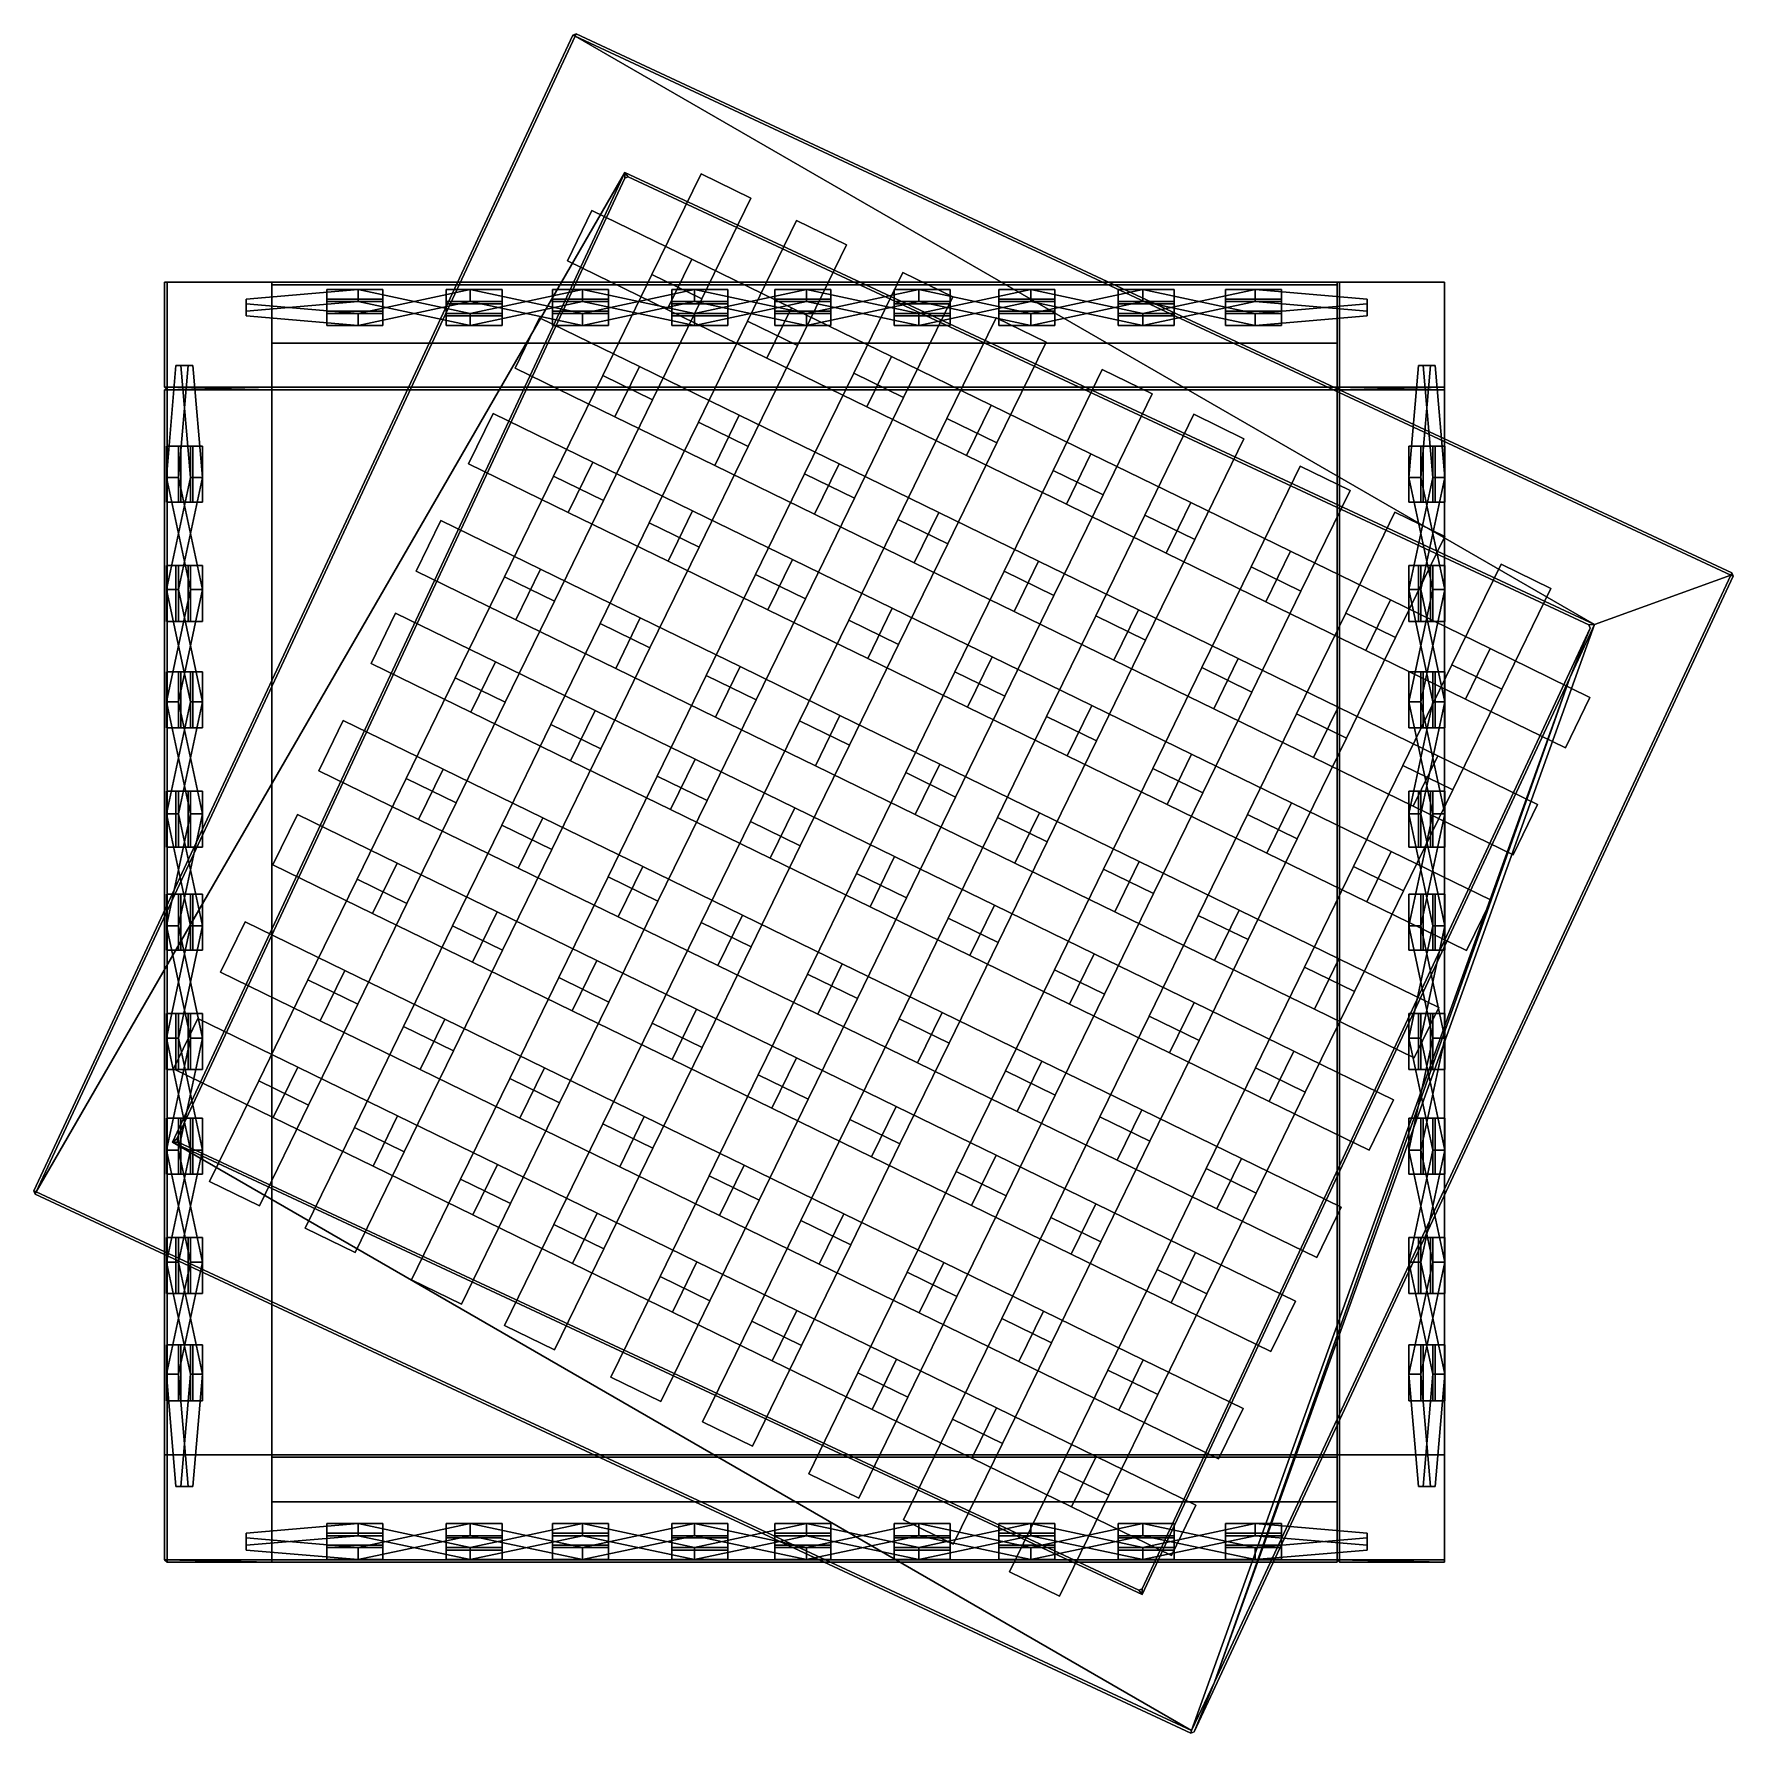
# Model space of a CAD drawing. Header units: millimetres. Extents: x -301 to 363, y -267 to 396.
import ezdxf

# ---------------------------------------------------------------- set-up
doc = ezdxf.new("R2010")
doc.units = ezdxf.units.MM
doc.header["$MEASUREMENT"] = 0
doc.layers.add('IKE120003-TQ', color=33, linetype='Continuous')

msp = doc.modelspace()

# ---------------------------------------------------------------- meshes
at = {"layer": 'IKE120003-TQ'}
mesh = msp.add_polyface(dxfattribs=at)
corners = [(-244.49, 179.29, 289.5), (-244.49, 179.29, 309.22), (-235.18, 135.5, 309.22), (-235.18, 135.5, 289.5), (-235.18, 223.07, 289.5), (-235.18, 223.07, 309.22), (-238.88, 266.86, 289.5), (-238.88, 266.86, 309.22), (-235.18, 223.07, 309.22), (-238.88, 266.86, 309.22), (-243.59, 266.86, 309.22), (-239.89, 223.07, 309.22), (-235.18, 179.29, 326.32), (-235.18, 179.29, 346.04), (-244.49, 135.5, 346.04), (-244.49, 135.5, 326.32), (-244.49, 223.07, 326.32), (-244.49, 223.07, 346.04), (-244.49, 179.29, 368.29), (-244.49, 179.29, 388.01), (-235.18, 135.5, 388.01), (-235.18, 135.5, 368.29), (-235.18, 223.07, 368.29), (-235.18, 223.07, 388.01), (-238.88, 266.86, 368.29), (-238.88, 266.86, 388.01), (-235.18, 223.07, 388.01), (-238.88, 266.86, 388.01), (-243.59, 266.86, 388.01), (-239.89, 223.07, 388.01), (-238.88, 266.86, 368.29), (-235.18, 223.07, 368.29), (-239.89, 223.07, 368.29), (-243.59, 266.86, 368.29), (-235.18, 179.29, 406.08), (-235.18, 179.29, 425.79), (-244.49, 135.5, 425.79), (-244.49, 135.5, 406.08), (-244.49, 223.07, 406.08), (-244.49, 223.07, 425.79), (-235.18, 235.31, 100.05), (-235.18, 213.42, 100.05), (-238.88, 213.42, 60.62), (-238.88, 235.31, 60.62), (-244.49, 235.31, 139.47), (-244.49, 213.42, 139.47), (-235.18, 235.31, 178.9), (-235.18, 213.42, 178.9), (-244.49, 235.31, 218.33), (-244.49, 213.42, 218.33), (-235.18, 235.31, 257.75), (-235.18, 213.42, 257.75), (-244.49, 235.31, 297.18), (-244.49, 213.42, 297.18), (-235.18, 235.31, 336.6), (-235.18, 213.42, 336.6), (-244.49, 235.31, 376.03), (-244.49, 213.42, 376.03), (-235.18, 235.31, 415.46), (-235.18, 213.42, 415.46), (-238.88, 235.31, 454.88), (-238.88, 213.42, 454.88), (-238.88, 213.42, 60.62), (-235.18, 213.42, 100.05), (-239.89, 213.42, 100.05), (-243.59, 213.42, 60.62), (-235.18, 213.42, 415.46), (-238.88, 213.42, 454.88), (-243.59, 213.42, 454.88), (-239.89, 213.42, 415.46), (-238.88, 235.31, 454.88), (-235.18, 235.31, 415.46), (-239.89, 235.31, 415.46), (-243.59, 235.31, 454.88), (-235.18, 235.31, 100.05), (-238.88, 235.31, 60.62), (-243.59, 235.31, 60.62), (-239.89, 235.31, 100.05), (-235.18, 188.7, 139.47), (-235.18, 166.81, 139.47), (-244.49, 166.81, 100.05), (-244.49, 188.7, 100.05), (-244.49, 188.7, 178.9), (-244.49, 166.81, 178.9), (-235.18, 188.7, 218.33), (-235.18, 166.81, 218.33), (-244.49, 188.7, 257.75), (-244.49, 166.81, 257.75), (-235.18, 188.7, 297.18), (-235.18, 166.81, 297.18), (-244.49, 188.7, 336.6), (-244.49, 166.81, 336.6), (-235.18, 188.7, 376.03), (-235.18, 166.81, 376.03), (-244.49, 188.7, 415.46), (-244.49, 166.81, 415.46), (-238.88, 147.18, 454.88), (-235.18, 147.18, 415.46), (-239.89, 147.18, 415.46), (-243.59, 147.18, 454.88), (-235.18, 147.18, 100.05), (-238.88, 147.18, 60.62), (-243.59, 147.18, 60.62), (-239.89, 147.18, 100.05), (-235.18, 179.29, 247.53), (-235.18, 179.29, 267.25), (-244.49, 135.5, 267.25), (-244.49, 135.5, 247.53), (-244.49, 223.07, 247.53), (-244.49, 223.07, 267.25), (-235.18, 179.29, 169.36), (-235.18, 179.29, 189.07), (-244.49, 135.5, 189.07), (-244.49, 135.5, 169.36), (-244.49, 223.07, 169.36), (-244.49, 223.07, 189.07), (-244.49, 179.29, 211.33), (-244.49, 179.29, 231.04), (-235.18, 135.5, 231.04), (-235.18, 135.5, 211.33), (-235.18, 223.07, 211.33), (-235.18, 223.07, 231.04), (-235.18, 223.07, 231.04), (-238.88, 266.86, 231.04), (-243.59, 266.86, 231.04), (-239.89, 223.07, 231.04), (-244.49, 179.29, 131.97), (-244.49, 179.29, 151.69), (-235.18, 135.5, 151.69), (-235.18, 135.5, 131.97), (-235.18, 223.07, 131.97), (-235.18, 223.07, 151.69), (-238.88, 266.86, 131.97), (-238.88, 266.86, 151.69), (-235.18, 223.07, 151.69), (-238.88, 266.86, 151.69), (-243.59, 266.86, 151.69), (-239.89, 223.07, 151.69), (-235.18, 179.29, 90), (-235.18, 179.29, 109.72), (-244.49, 135.5, 109.72), (-244.49, 135.5, 90), (-244.49, 223.07, 90), (-244.49, 223.07, 109.72), (-142.08, 206.22, 496.11), (-142.08, 206.22, 491.4), (-151.68, 186.54, 491.4), (-151.68, 186.54, 496.11), (-130.33, 131.39, 497.02), (-169.31, 150.4, 493.32), (-159.71, 170.08, 493.32), (-120.73, 151.07, 497.02), (-159.71, 170.08, 498.03), (-169.31, 150.4, 498.03), (-130.33, 131.39, 501.73), (-120.73, 151.07, 501.73), (-130.33, 131.39, 501.73), (-169.31, 150.4, 498.03), (-169.31, 150.4, 493.32), (-130.33, 131.39, 497.02), (-169.31, 150.4, 498.03), (-159.71, 170.08, 498.03), (-159.71, 170.08, 493.32), (-169.31, 150.4, 493.32), (-159.71, 170.08, 498.03), (-120.73, 151.07, 501.73), (-120.73, 151.07, 497.02), (-159.71, 170.08, 493.32), (-300.96, -55.53, 501.69), (-90.5, 395.81, 501.69), (-90.5, 395.81, 488.29), (-300.96, -55.53, 488.29), (-70.18, 340, 501.69), (-245.15, -35.21, 501.69), (-245.15, -35.21, 488.29), (-70.18, 340, 488.29), (-90.5, 395.81, 488.29), (-89.59, 395.39, 487.29), (-300.05, -55.95, 487.29), (-300.96, -55.53, 488.29), (-300.96, -55.53, 501.69), (-300.05, -55.95, 502.69), (-89.59, 395.39, 502.69), (-90.5, 395.81, 501.69), (-245.15, -35.21, 488.29), (-246.9, -36.6, 487.29), (-70.24, 342.23, 487.29), (-70.18, 340, 488.29), (-70.18, 340, 501.69), (-70.24, 342.23, 502.69), (-246.9, -36.6, 502.69), (-245.15, -35.21, 501.69)]
mesh.append_faces([[corners[k] for k in face] for face in [(0, 1, 2, 3), (4, 5, 1, 0), (6, 7, 5, 4), (8, 9, 10, 11), (12, 13, 14, 15), (16, 17, 13, 12), (18, 19, 20, 21), (22, 23, 19, 18), (24, 25, 23, 22), (26, 27, 28, 29), (30, 31, 32, 33), (34, 35, 36, 37), (38, 39, 35, 34), (40, 41, 42, 43), (44, 45, 41, 40), (46, 47, 45, 44), (48, 49, 47, 46), (50, 51, 49, 48), (52, 53, 51, 50), (54, 55, 53, 52), (56, 57, 55, 54), (58, 59, 57, 56), (60, 61, 59, 58), (62, 63, 64, 65), (66, 67, 68, 69), (70, 71, 72, 73), (74, 75, 76, 77), (78, 79, 80, 81), (82, 83, 79, 78), (84, 85, 83, 82), (86, 87, 85, 84), (88, 89, 87, 86), (90, 91, 89, 88), (92, 93, 91, 90), (94, 95, 93, 92), (96, 97, 98, 99), (100, 101, 102, 103), (104, 105, 106, 107), (108, 109, 105, 104), (110, 111, 112, 113), (114, 115, 111, 110), (116, 117, 118, 119), (120, 121, 117, 116), (122, 123, 124, 125), (126, 127, 128, 129), (130, 131, 127, 126), (132, 133, 131, 130), (134, 135, 136, 137), (138, 139, 140, 141), (142, 143, 139, 138), (144, 145, 146, 147), (148, 149, 150, 151), (152, 153, 154, 155), (156, 157, 158, 159), (160, 161, 162, 163), (164, 165, 166, 167), (168, 169, 170, 171), (172, 173, 174, 175), (176, 177, 178, 179), (180, 181, 182, 183), (184, 185, 186, 187), (188, 189, 190, 191)]])
mesh = msp.add_polyface(dxfattribs=at)
corners = [(0.33, 175.62, 492.42), (-19.16, 185.13, 492.42), (-38.35, 145.77, 501.73), (-18.86, 136.26, 501.73), (19.52, 214.97, 501.73), (0.04, 224.48, 501.73), (-38.35, 145.77, 497.02), (-19.16, 185.12, 487.71), (0.33, 175.62, 487.71), (-18.86, 136.26, 497.02), (0.04, 224.48, 497.02), (19.52, 214.97, 497.02), (-19.16, 185.13, 492.42), (-19.16, 185.12, 487.71), (-38.35, 145.77, 497.02), (-38.35, 145.77, 501.73), (0.04, 224.48, 501.73), (0.04, 224.48, 497.02), (19.23, 263.83, 492.42), (19.23, 263.83, 487.71), (0.33, 175.62, 492.42), (0.33, 175.62, 487.71), (19.52, 214.97, 497.02), (19.52, 214.97, 501.73), (-18.86, 136.26, 501.73), (-18.86, 136.26, 497.02), (-79.85, 166.01, 487.71), (-60.65, 205.36, 497.02), (-41.16, 195.86, 497.02), (-60.36, 156.5, 487.71), (-41.46, 244.72, 487.71), (-21.97, 235.21, 487.71), (-41.16, 195.86, 501.73), (-60.65, 205.36, 501.73), (-79.85, 166.01, 492.42), (-60.36, 156.5, 492.42), (-21.97, 235.21, 492.42), (-41.46, 244.72, 492.42), (-79.85, 166.01, 492.42), (-60.65, 205.36, 501.73), (-60.65, 205.36, 497.02), (-79.85, 166.01, 487.71), (-41.46, 244.72, 492.42), (-41.46, 244.72, 487.71), (-21.97, 235.21, 492.42), (-41.16, 195.86, 501.73), (-41.16, 195.86, 497.02), (-21.97, 235.21, 487.71), (-60.36, 156.5, 492.42), (-60.36, 156.5, 487.71), (-97.71, 174.72, 501.73), (-117.2, 184.23, 501.73), (-136.4, 144.87, 492.42), (-116.91, 135.37, 492.42), (-78.52, 214.08, 492.42), (-98.01, 223.58, 492.42), (-59.33, 253.43, 501.73), (-78.82, 262.94, 501.73), (-136.4, 144.87, 487.71), (-117.2, 184.23, 497.02), (-97.71, 174.72, 497.02), (-116.91, 135.37, 487.71), (-98.01, 223.58, 487.71), (-78.52, 214.08, 487.71), (-78.82, 262.94, 497.02), (-59.33, 253.43, 497.02), (-117.2, 184.23, 501.73), (-117.2, 184.23, 497.02), (-136.4, 144.87, 487.71), (-136.4, 144.87, 492.42), (-98.01, 223.58, 492.42), (-98.01, 223.58, 487.71), (-78.82, 262.94, 501.73), (-78.82, 262.94, 497.02), (-78.52, 214.08, 492.42), (-78.52, 214.08, 487.71), (-59.33, 253.43, 497.02), (-59.33, 253.43, 501.73), (-97.71, 174.72, 501.73), (-97.71, 174.72, 497.02), (-116.91, 135.37, 492.42), (-116.91, 135.37, 487.71), (-25.49, 247.41, 501.73), (-35.09, 227.73, 501.73), (3.89, 208.72, 492.42), (13.49, 228.39, 492.42), (3.89, 208.72, 487.71), (-35.09, 227.73, 497.02), (-25.49, 247.41, 497.02), (13.49, 228.39, 487.71), (-35.09, 227.73, 501.73), (-35.09, 227.73, 497.02), (3.89, 208.72, 487.71), (3.89, 208.72, 492.42), (-74.07, 246.74, 492.42), (-74.07, 246.74, 487.71), (13.49, 228.39, 492.42), (13.49, 228.39, 487.71), (-25.49, 247.41, 497.02), (-25.49, 247.41, 501.73), (24.67, 152.39, 487.71), (-14.31, 171.4, 497.02), (-4.71, 191.07, 497.02), (34.27, 172.06, 487.71), (-53.29, 190.41, 487.71), (-43.69, 210.09, 487.71), (-92.27, 209.42, 497.02), (-82.67, 229.1, 497.02), (-131.25, 228.43, 493.32), (-121.65, 248.11, 493.32), (-4.71, 191.07, 501.73), (-14.31, 171.4, 501.73), (24.67, 152.39, 492.42), (34.27, 172.06, 492.42), (-43.69, 210.09, 492.42), (-53.29, 190.41, 492.42), (-82.67, 229.1, 501.73), (-92.27, 209.42, 501.73), (-121.65, 248.11, 498.03), (-131.25, 228.43, 498.03), (24.67, 152.39, 492.42), (-14.31, 171.4, 501.73), (-14.31, 171.4, 497.02), (24.67, 152.39, 487.71), (-53.29, 190.41, 492.42), (-53.29, 190.41, 487.71), (-92.27, 209.42, 501.73), (-92.27, 209.42, 497.02), (-131.25, 228.43, 498.03), (-131.25, 228.43, 493.32), (-131.25, 228.43, 498.03), (-121.65, 248.11, 498.03), (-121.65, 248.11, 493.32), (-131.25, 228.43, 493.32), (-121.65, 248.11, 498.03), (-82.67, 229.1, 501.73), (-82.67, 229.1, 497.02), (-121.65, 248.11, 493.32), (-43.69, 210.09, 492.42), (-43.69, 210.09, 487.71), (-4.71, 191.07, 501.73), (-4.71, 191.07, 497.02), (-103.1, 187.21, 492.42), (-112.7, 167.53, 492.42), (-73.72, 148.52, 501.73), (-64.13, 168.19, 501.73), (-142.08, 206.22, 496.11), (-151.68, 186.54, 496.11), (-34.74, 129.51, 487.71), (-73.72, 148.52, 497.02), (-64.13, 168.19, 497.02), (-25.15, 149.18, 487.71), (-112.7, 167.53, 487.71), (-103.1, 187.21, 487.71), (-151.68, 186.54, 491.4), (-142.08, 206.22, 491.4), (-112.7, 167.53, 492.42), (-112.7, 167.53, 487.71), (-73.72, 148.52, 497.02), (-73.72, 148.52, 501.73), (-151.68, 186.54, 496.11), (-151.68, 186.54, 491.4), (-103.1, 187.21, 492.42), (-103.1, 187.21, 487.71), (-142.08, 206.22, 491.4), (-142.08, 206.22, 496.11), (-64.13, 168.19, 501.73), (-64.13, 168.19, 497.02), (-25.15, 149.18, 492.42), (-25.15, 149.18, 487.71), (-70.24, 342.23, 487.29), (-300.05, -55.95, 487.29), (-89.59, 395.39, 487.29), (308.52, 165.62, 487.29), (-89.59, 395.39, 502.69), (-300.05, -55.95, 502.69), (-70.24, 342.23, 502.69), (308.52, 165.62, 502.69)]
mesh.append_faces([[corners[k] for k in face] for face in [(0, 1, 2, 3), (4, 5, 1, 0), (6, 7, 8, 9), (7, 10, 11, 8), (12, 13, 14, 15), (16, 17, 13, 12), (18, 19, 17, 16), (20, 21, 22, 23), (24, 25, 21, 20), (26, 27, 28, 29), (27, 30, 31, 28), (32, 33, 34, 35), (36, 37, 33, 32), (38, 39, 40, 41), (39, 42, 43, 40), (44, 45, 46, 47), (45, 48, 49, 46), (50, 51, 52, 53), (54, 55, 51, 50), (56, 57, 55, 54), (58, 59, 60, 61), (59, 62, 63, 60), (62, 64, 65, 63), (66, 67, 68, 69), (70, 71, 67, 66), (72, 73, 71, 70), (74, 75, 76, 77), (78, 79, 75, 74), (80, 81, 79, 78), (82, 83, 84, 85), (86, 87, 88, 89), (90, 91, 92, 93), (94, 95, 91, 90), (96, 97, 98, 99), (100, 101, 102, 103), (101, 104, 105, 102), (104, 106, 107, 105), (106, 108, 109, 107), (110, 111, 112, 113), (114, 115, 111, 110), (116, 117, 115, 114), (118, 119, 117, 116), (120, 121, 122, 123), (121, 124, 125, 122), (124, 126, 127, 125), (126, 128, 129, 127), (130, 131, 132, 133), (134, 135, 136, 137), (135, 138, 139, 136), (138, 140, 141, 139), (142, 143, 144, 145), (146, 147, 143, 142), (148, 149, 150, 151), (149, 152, 153, 150), (152, 154, 155, 153), (156, 157, 158, 159), (160, 161, 157, 156), (162, 163, 164, 165), (166, 167, 163, 162), (168, 169, 167, 166), (170, 171, 172, 173), (174, 175, 176, 177)]])
mesh = msp.add_polyface(dxfattribs=at)
corners = [(-86.75, 296.47, 289.5), (-86.75, 296.47, 309.22), (-42.96, 287.16, 309.22), (-42.96, 287.16, 289.5), (-86.75, 287.16, 326.32), (-86.75, 287.16, 346.04), (-42.96, 296.47, 346.04), (-42.96, 296.47, 326.32), (-86.75, 296.47, 368.29), (-86.75, 296.47, 388.01), (-42.96, 287.16, 388.01), (-42.96, 287.16, 368.29), (-86.75, 287.16, 406.08), (-86.75, 287.16, 425.79), (-42.96, 296.47, 425.79), (-42.96, 296.47, 406.08), (-76.54, 288.06, 60.62), (-76.54, 291.76, 100.05), (-98.43, 291.76, 100.05), (-98.43, 288.06, 60.62), (-76.54, 291.76, 415.46), (-76.54, 288.06, 454.88), (-98.43, 288.06, 454.88), (-98.43, 291.76, 415.46), (-98.43, 296.47, 100.05), (-76.54, 296.47, 100.05), (-76.54, 292.77, 60.62), (-98.43, 292.77, 60.62), (-98.43, 287.16, 139.47), (-76.54, 287.16, 139.47), (-98.43, 296.47, 178.9), (-76.54, 296.47, 178.9), (-98.43, 287.16, 218.33), (-76.54, 287.16, 218.33), (-98.43, 296.47, 257.75), (-76.54, 296.47, 257.75), (-98.43, 287.16, 297.18), (-76.54, 287.16, 297.18), (-98.43, 296.47, 336.6), (-76.54, 296.47, 336.6), (-98.43, 287.16, 376.03), (-76.54, 287.16, 376.03), (-98.43, 296.47, 415.46), (-76.54, 296.47, 415.46), (-98.43, 292.77, 454.88), (-76.54, 292.77, 454.88), (-98.43, 292.77, 60.62), (-76.54, 292.77, 60.62), (-76.54, 288.06, 60.62), (-98.43, 288.06, 60.62), (-76.54, 292.77, 60.62), (-76.54, 296.47, 100.05), (-76.54, 291.76, 100.05), (-76.54, 288.06, 60.62), (-76.54, 296.47, 415.46), (-76.54, 292.77, 454.88), (-76.54, 288.06, 454.88), (-76.54, 291.76, 415.46), (-76.54, 292.77, 454.88), (-98.43, 292.77, 454.88), (-98.43, 288.06, 454.88), (-76.54, 288.06, 454.88), (-98.43, 292.77, 454.88), (-98.43, 296.47, 415.46), (-98.43, 291.76, 415.46), (-98.43, 288.06, 454.88), (-98.43, 296.47, 100.05), (-98.43, 292.77, 60.62), (-98.43, 288.06, 60.62), (-98.43, 291.76, 100.05), (-51.82, 296.47, 139.47), (-29.93, 296.47, 139.47), (-29.93, 287.16, 100.05), (-51.82, 287.16, 100.05), (-51.82, 287.16, 178.9), (-29.93, 287.16, 178.9), (-51.82, 296.47, 218.33), (-29.93, 296.47, 218.33), (-51.82, 287.16, 257.75), (-29.93, 287.16, 257.75), (-51.82, 296.47, 297.18), (-29.93, 296.47, 297.18), (-51.82, 287.16, 336.6), (-29.93, 287.16, 336.6), (-51.82, 296.47, 376.03), (-29.93, 296.47, 376.03), (-51.82, 296.47, 218.33), (-51.82, 291.76, 218.33), (-51.82, 282.45, 257.75), (-51.82, 287.16, 257.75), (-51.82, 287.16, 178.9), (-51.82, 282.45, 178.9), (-51.82, 296.47, 139.47), (-51.82, 291.76, 139.47), (-51.82, 287.16, 100.05), (-51.82, 282.45, 100.05), (-86.75, 287.16, 247.53), (-86.75, 287.16, 267.25), (-42.96, 296.47, 267.25), (-42.96, 296.47, 247.53), (-86.75, 287.16, 267.25), (-86.75, 282.45, 267.25), (-42.96, 291.76, 267.25), (-42.96, 296.47, 267.25), (-42.96, 296.47, 247.53), (-42.96, 291.76, 247.53), (-86.75, 282.45, 247.53), (-86.75, 287.16, 247.53), (-86.75, 287.16, 169.36), (-86.75, 287.16, 189.07), (-42.96, 296.47, 189.07), (-42.96, 296.47, 169.36), (-86.75, 287.16, 189.07), (-86.75, 282.45, 189.07), (-42.96, 291.76, 189.07), (-42.96, 296.47, 189.07), (-42.96, 296.47, 169.36), (-42.96, 291.76, 169.36), (-86.75, 282.45, 169.36), (-86.75, 287.16, 169.36), (-86.75, 296.47, 211.33), (-86.75, 296.47, 231.04), (-42.96, 287.16, 231.04), (-42.96, 287.16, 211.33), (-42.96, 287.16, 231.04), (-86.75, 296.47, 231.04), (-86.75, 291.76, 231.04), (-42.96, 282.45, 231.04), (-86.75, 296.47, 211.33), (-42.96, 287.16, 211.33), (-42.96, 282.45, 211.33), (-86.75, 291.76, 211.33), (-86.75, 296.47, 131.97), (-86.75, 296.47, 151.69), (-42.96, 287.16, 151.69), (-42.96, 287.16, 131.97), (-42.96, 287.16, 151.69), (-86.75, 296.47, 151.69), (-86.75, 291.76, 151.69), (-42.96, 282.45, 151.69), (-86.75, 296.47, 131.97), (-42.96, 287.16, 131.97), (-42.96, 282.45, 131.97), (-86.75, 291.76, 131.97), (-86.75, 287.16, 90), (-86.75, 287.16, 109.72), (-42.96, 296.47, 109.72), (-42.96, 296.47, 90), (-130.54, 296.47, 90), (-130.54, 296.47, 109.72), (-86.75, 287.16, 109.72), (-86.75, 282.45, 109.72), (-42.96, 291.76, 109.72), (-42.96, 296.47, 109.72), (-130.54, 296.47, 109.72), (-130.54, 291.76, 109.72), (-42.96, 296.47, 90), (-42.96, 291.76, 90), (-86.75, 282.45, 90), (-86.75, 287.16, 90), (-40.43, 341.65, 496.11), (-40.43, 341.65, 491.4), (-59.62, 302.29, 487.71), (-59.62, 302.29, 492.42), (-53.64, 288.63, 497.02), (-92.62, 307.64, 493.32), (-83.02, 327.32, 493.32), (-44.04, 308.31, 497.02), (-83.02, 327.32, 498.03), (-92.62, 307.64, 498.03), (-53.64, 288.63, 501.73), (-44.04, 308.31, 501.73), (-53.64, 288.63, 501.73), (-92.62, 307.64, 498.03), (-92.62, 307.64, 493.32), (-53.64, 288.63, 497.02), (-92.62, 307.64, 498.03), (-83.02, 327.32, 498.03), (-83.02, 327.32, 493.32), (-92.62, 307.64, 493.32), (-83.02, 327.32, 498.03), (-44.04, 308.31, 501.73), (-44.04, 308.31, 497.02), (-83.02, 327.32, 493.32), (-90.5, 395.81, 488.29), (-89.17, 396.3, 488.29), (-89.59, 395.39, 487.29), (-90.5, 395.81, 501.69), (-89.59, 395.39, 502.69), (-89.17, 396.3, 501.69), (-68.85, 340.48, 488.29), (-70.18, 340, 488.29), (-70.24, 342.23, 487.29), (-68.85, 340.48, 501.69), (-70.24, 342.23, 502.69), (-70.18, 340, 501.69), (-90.5, 395.81, 501.69), (-89.17, 396.3, 501.69), (-89.17, 396.3, 488.29), (-90.5, 395.81, 488.29), (-70.18, 340, 488.29), (-68.85, 340.48, 488.29), (-68.85, 340.48, 501.69), (-70.18, 340, 501.69)]
mesh.append_faces([[corners[k] for k in face] for face in [(0, 1, 2, 3), (4, 5, 6, 7), (8, 9, 10, 11), (12, 13, 14, 15), (16, 17, 18, 19), (20, 21, 22, 23), (24, 25, 26, 27), (28, 29, 25, 24), (30, 31, 29, 28), (32, 33, 31, 30), (34, 35, 33, 32), (36, 37, 35, 34), (38, 39, 37, 36), (40, 41, 39, 38), (42, 43, 41, 40), (44, 45, 43, 42), (46, 47, 48, 49), (50, 51, 52, 53), (54, 55, 56, 57), (58, 59, 60, 61), (62, 63, 64, 65), (66, 67, 68, 69), (70, 71, 72, 73), (74, 75, 71, 70), (76, 77, 75, 74), (78, 79, 77, 76), (80, 81, 79, 78), (82, 83, 81, 80), (84, 85, 83, 82), (86, 87, 88, 89), (90, 91, 87, 86), (92, 93, 91, 90), (94, 95, 93, 92), (96, 97, 98, 99), (100, 101, 102, 103), (104, 105, 106, 107), (108, 109, 110, 111), (112, 113, 114, 115), (116, 117, 118, 119), (120, 121, 122, 123), (124, 125, 126, 127), (128, 129, 130, 131), (132, 133, 134, 135), (136, 137, 138, 139), (140, 141, 142, 143), (144, 145, 146, 147), (148, 149, 145, 144), (150, 151, 152, 153), (154, 155, 151, 150), (156, 157, 158, 159), (160, 161, 162, 163), (164, 165, 166, 167), (168, 169, 170, 171), (172, 173, 174, 175), (176, 177, 178, 179), (180, 181, 182, 183), (184, 185, 186, 186), (187, 188, 189, 189), (190, 191, 192, 192), (193, 194, 195, 195), (196, 197, 198, 199), (200, 201, 202, 203)]])
mesh = msp.add_polyface(dxfattribs=at)
corners = [(88.39, 296.47, 289.5), (88.39, 296.47, 309.22), (132.18, 287.16, 309.22), (132.18, 287.16, 289.5), (132.18, 287.16, 309.22), (88.39, 296.47, 309.22), (88.39, 291.76, 309.22), (132.18, 282.45, 309.22), (88.39, 296.47, 289.5), (132.18, 287.16, 289.5), (132.18, 282.45, 289.5), (88.39, 291.76, 289.5), (132.18, 296.47, 326.32), (132.18, 296.47, 346.04), (175.96, 287.16, 346.04), (175.96, 287.16, 326.32), (88.39, 287.16, 326.32), (88.39, 287.16, 346.04), (88.39, 287.16, 346.04), (88.39, 282.45, 346.04), (132.18, 291.76, 346.04), (132.18, 296.47, 346.04), (132.18, 296.47, 326.32), (132.18, 291.76, 326.32), (88.39, 282.45, 326.32), (88.39, 287.16, 326.32), (88.39, 296.47, 368.29), (88.39, 296.47, 388.01), (132.18, 287.16, 388.01), (132.18, 287.16, 368.29), (132.18, 287.16, 388.01), (88.39, 296.47, 388.01), (88.39, 291.76, 388.01), (132.18, 282.45, 388.01), (88.39, 296.47, 368.29), (132.18, 287.16, 368.29), (132.18, 282.45, 368.29), (88.39, 291.76, 368.29), (88.39, 287.16, 406.08), (88.39, 287.16, 425.79), (132.18, 296.47, 425.79), (132.18, 296.47, 406.08), (88.39, 287.16, 425.79), (88.39, 282.45, 425.79), (132.18, 291.76, 425.79), (132.18, 296.47, 425.79), (132.18, 296.47, 406.08), (132.18, 291.76, 406.08), (88.39, 282.45, 406.08), (88.39, 287.16, 406.08), (97.78, 296.47, 415.46), (97.78, 292.77, 454.88), (97.78, 288.06, 454.88), (97.78, 291.76, 415.46), (122.5, 287.16, 100.05), (144.39, 287.16, 100.05), (144.39, 290.86, 60.62), (122.5, 290.86, 60.62), (122.5, 296.47, 139.47), (144.39, 296.47, 139.47), (122.5, 287.16, 178.9), (144.39, 287.16, 178.9), (122.5, 296.47, 218.33), (144.39, 296.47, 218.33), (122.5, 287.16, 257.75), (144.39, 287.16, 257.75), (122.5, 296.47, 297.18), (144.39, 296.47, 297.18), (122.5, 287.16, 336.6), (144.39, 287.16, 336.6), (122.5, 296.47, 376.03), (144.39, 296.47, 376.03), (122.5, 287.16, 415.46), (144.39, 287.16, 415.46), (122.5, 290.86, 454.88), (144.39, 290.86, 454.88), (144.39, 290.86, 60.62), (144.39, 286.15, 60.62), (122.5, 286.15, 60.62), (122.5, 290.86, 60.62), (144.39, 296.47, 139.47), (144.39, 291.76, 139.47), (144.39, 282.45, 100.05), (144.39, 287.16, 100.05), (144.39, 287.16, 178.9), (144.39, 282.45, 178.9), (144.39, 296.47, 218.33), (144.39, 291.76, 218.33), (144.39, 287.16, 257.75), (144.39, 282.45, 257.75), (144.39, 296.47, 297.18), (144.39, 291.76, 297.18), (144.39, 287.16, 336.6), (144.39, 282.45, 336.6), (144.39, 296.47, 376.03), (144.39, 291.76, 376.03), (144.39, 287.16, 415.46), (144.39, 282.45, 415.46), (122.5, 290.86, 454.88), (122.5, 286.15, 454.88), (144.39, 286.15, 454.88), (144.39, 290.86, 454.88), (122.5, 296.47, 376.03), (122.5, 291.76, 376.03), (122.5, 282.45, 415.46), (122.5, 287.16, 415.46), (122.5, 287.16, 336.6), (122.5, 282.45, 336.6), (122.5, 296.47, 297.18), (122.5, 291.76, 297.18), (122.5, 287.16, 257.75), (122.5, 282.45, 257.75), (122.5, 296.47, 218.33), (122.5, 291.76, 218.33), (122.5, 287.16, 178.9), (122.5, 282.45, 178.9), (122.5, 296.47, 139.47), (122.5, 291.76, 139.47), (122.5, 287.16, 100.05), (122.5, 282.45, 100.05), (88.39, 287.16, 247.53), (88.39, 287.16, 267.25), (132.18, 296.47, 267.25), (132.18, 296.47, 247.53), (88.39, 287.16, 267.25), (88.39, 282.45, 267.25), (132.18, 291.76, 267.25), (132.18, 296.47, 267.25), (132.18, 296.47, 247.53), (132.18, 291.76, 247.53), (88.39, 282.45, 247.53), (88.39, 287.16, 247.53), (88.39, 287.16, 169.36), (88.39, 287.16, 189.07), (132.18, 296.47, 189.07), (132.18, 296.47, 169.36), (88.39, 287.16, 189.07), (88.39, 282.45, 189.07), (132.18, 291.76, 189.07), (132.18, 296.47, 189.07), (132.18, 296.47, 169.36), (132.18, 291.76, 169.36), (88.39, 282.45, 169.36), (88.39, 287.16, 169.36), (88.39, 296.47, 211.33), (88.39, 296.47, 231.04), (132.18, 287.16, 231.04), (132.18, 287.16, 211.33), (132.18, 287.16, 231.04), (88.39, 296.47, 231.04), (88.39, 291.76, 231.04), (132.18, 282.45, 231.04), (88.39, 296.47, 211.33), (132.18, 287.16, 211.33), (132.18, 282.45, 211.33), (88.39, 291.76, 211.33), (175.96, 296.47, 211.33), (175.96, 291.76, 211.33), (88.39, 296.47, 131.97), (88.39, 296.47, 151.69), (132.18, 287.16, 151.69), (132.18, 287.16, 131.97), (132.18, 287.16, 151.69), (88.39, 296.47, 151.69), (88.39, 291.76, 151.69), (132.18, 282.45, 151.69), (88.39, 296.47, 131.97), (132.18, 287.16, 131.97), (132.18, 282.45, 131.97), (88.39, 291.76, 131.97), (88.39, 287.16, 90), (88.39, 287.16, 109.72), (132.18, 296.47, 109.72), (132.18, 296.47, 90), (132.18, 296.47, 109.72), (132.18, 291.76, 109.72), (175.96, 282.45, 109.72), (175.96, 287.16, 109.72), (88.39, 287.16, 109.72), (88.39, 282.45, 109.72), (132.18, 296.47, 90), (132.18, 291.76, 90), (88.39, 282.45, 90), (88.39, 287.16, 90), (-89.17, 396.3, 501.69), (362.17, 185.83, 501.69), (362.17, 185.83, 488.29), (-89.17, 396.3, 488.29), (362.17, 185.83, 488.29), (361.75, 184.93, 487.29), (-89.59, 395.39, 487.29), (-89.17, 396.3, 488.29), (-89.17, 396.3, 501.69), (-89.59, 395.39, 502.69), (361.75, 184.93, 502.69), (362.17, 185.83, 501.69)]
mesh.append_faces([[corners[k] for k in face] for face in [(0, 1, 2, 3), (4, 5, 6, 7), (8, 9, 10, 11), (12, 13, 14, 15), (16, 17, 13, 12), (18, 19, 20, 21), (22, 23, 24, 25), (26, 27, 28, 29), (30, 31, 32, 33), (34, 35, 36, 37), (38, 39, 40, 41), (42, 43, 44, 45), (46, 47, 48, 49), (50, 51, 52, 53), (54, 55, 56, 57), (58, 59, 55, 54), (60, 61, 59, 58), (62, 63, 61, 60), (64, 65, 63, 62), (66, 67, 65, 64), (68, 69, 67, 66), (70, 71, 69, 68), (72, 73, 71, 70), (74, 75, 73, 72), (76, 77, 78, 79), (80, 81, 82, 83), (84, 85, 81, 80), (86, 87, 85, 84), (88, 89, 87, 86), (90, 91, 89, 88), (92, 93, 91, 90), (94, 95, 93, 92), (96, 97, 95, 94), (98, 99, 100, 101), (102, 103, 104, 105), (106, 107, 103, 102), (108, 109, 107, 106), (110, 111, 109, 108), (112, 113, 111, 110), (114, 115, 113, 112), (116, 117, 115, 114), (118, 119, 117, 116), (120, 121, 122, 123), (124, 125, 126, 127), (128, 129, 130, 131), (132, 133, 134, 135), (136, 137, 138, 139), (140, 141, 142, 143), (144, 145, 146, 147), (148, 149, 150, 151), (152, 153, 154, 155), (153, 156, 157, 154), (158, 159, 160, 161), (162, 163, 164, 165), (166, 167, 168, 169), (170, 171, 172, 173), (174, 175, 176, 177), (178, 179, 175, 174), (180, 181, 182, 183), (184, 185, 186, 187), (188, 189, 190, 191), (192, 193, 194, 195)]])
mesh = msp.add_polyface(dxfattribs=at)
corners = [(180.24, 174.56, 497.02), (141.26, 193.57, 487.71), (150.86, 213.25, 487.71), (189.84, 194.24, 497.02), (150.86, 213.25, 492.42), (141.26, 193.57, 492.42), (180.24, 174.56, 501.73), (189.84, 194.24, 501.73), (180.24, 174.56, 501.73), (141.26, 193.57, 492.42), (141.26, 193.57, 487.71), (180.24, 174.56, 497.02), (102.28, 212.59, 501.73), (102.28, 212.59, 497.02), (150.86, 213.25, 492.42), (189.84, 194.24, 501.73), (189.84, 194.24, 497.02), (150.86, 213.25, 487.71), (169.41, 152.35, 492.42), (159.81, 132.67, 492.42), (198.79, 113.66, 501.73), (208.39, 133.34, 501.73), (130.43, 171.36, 501.73), (120.83, 151.68, 501.73), (91.45, 190.37, 492.42), (81.85, 170.69, 492.42), (198.79, 113.66, 497.02), (159.81, 132.67, 487.71), (169.41, 152.35, 487.71), (208.39, 133.34, 497.02), (120.83, 151.68, 497.02), (130.43, 171.36, 497.02), (81.85, 170.69, 487.71), (91.45, 190.37, 487.71), (159.81, 132.67, 492.42), (159.81, 132.67, 487.71), (198.79, 113.66, 497.02), (198.79, 113.66, 501.73), (120.83, 151.68, 501.73), (120.83, 151.68, 497.02), (130.43, 171.36, 501.73), (130.43, 171.36, 497.02), (91.45, 190.37, 487.71), (91.45, 190.37, 492.42), (169.41, 152.35, 492.42), (169.41, 152.35, 487.71), (208.39, 133.34, 501.73), (208.39, 133.34, 497.02), (180.59, 76.34, 487.71), (141.61, 95.35, 497.02), (151.2, 115.03, 497.02), (190.18, 96.02, 487.71), (102.63, 114.36, 487.71), (112.22, 134.04, 487.71), (151.2, 115.03, 501.73), (141.61, 95.35, 501.73), (180.59, 76.34, 492.42), (190.18, 96.02, 492.42), (112.22, 134.04, 492.42), (102.63, 114.36, 492.42), (180.59, 76.34, 492.42), (141.61, 95.35, 501.73), (141.61, 95.35, 497.02), (180.59, 76.34, 487.71), (102.63, 114.36, 492.42), (102.63, 114.36, 487.71), (112.22, 134.04, 492.42), (151.2, 115.03, 501.73), (151.2, 115.03, 497.02), (112.22, 134.04, 487.71), (190.18, 96.02, 492.42), (190.18, 96.02, 487.71), (130.77, 73.14, 492.42), (121.17, 53.46, 492.42), (160.15, 34.45, 501.73), (169.75, 54.12, 501.73), (91.79, 92.15, 501.73), (82.2, 72.47, 501.73), (130.77, 73.14, 492.42), (160.15, 34.45, 497.02), (121.17, 53.46, 487.71), (130.77, 73.14, 487.71), (169.75, 54.12, 497.02), (82.2, 72.47, 497.02), (91.79, 92.15, 497.02), (130.77, 73.14, 487.71), (130.77, 73.14, 492.42), (130.77, 73.14, 487.71), (91.79, 92.15, 497.02), (91.79, 92.15, 501.73), (169.75, 54.12, 501.73), (169.75, 54.12, 497.02), (130.77, 73.14, 487.71), (130.77, 73.14, 492.42), (97.42, 176.98, 501.73), (97.42, 176.98, 497.02), (116.62, 216.33, 487.71), (116.62, 216.33, 492.42), (155.52, 99.93, 492.42), (136.03, 109.44, 492.42), (116.83, 70.08, 501.73), (136.32, 60.58, 501.73), (174.71, 139.28, 501.73), (155.22, 148.79, 501.73), (136.03, 109.44, 492.42), (155.52, 99.93, 492.42), (193.9, 178.64, 492.42), (174.41, 188.14, 492.42), (213.1, 217.99, 496.11), (193.61, 227.5, 496.11), (116.83, 70.08, 497.02), (136.03, 109.44, 487.71), (155.52, 99.93, 487.71), (136.32, 60.58, 497.02), (136.03, 109.44, 487.71), (155.22, 148.79, 497.02), (174.71, 139.28, 497.02), (155.52, 99.93, 487.71), (174.41, 188.14, 487.71), (193.9, 178.64, 487.71), (193.61, 227.5, 491.4), (213.1, 217.99, 491.4), (116.83, 70.08, 501.73), (116.83, 70.08, 497.02), (97.64, 30.73, 487.71), (97.64, 30.73, 492.42), (136.03, 109.44, 492.42), (136.03, 109.44, 487.71), (116.83, 70.08, 497.02), (116.83, 70.08, 501.73), (155.22, 148.79, 501.73), (155.22, 148.79, 497.02), (174.41, 188.14, 492.42), (174.41, 188.14, 487.71), (193.61, 227.5, 496.11), (193.61, 227.5, 491.4), (174.71, 139.28, 501.73), (174.71, 139.28, 497.02), (193.9, 178.64, 487.71), (193.9, 178.64, 492.42), (155.52, 99.93, 492.42), (155.52, 99.93, 487.71), (136.32, 60.58, 501.73), (136.32, 60.58, 497.02), (155.52, 99.93, 487.71), (155.52, 99.93, 492.42), (94.53, 129.67, 497.02), (113.73, 169.03, 487.71), (133.22, 159.52, 487.71), (114.02, 120.17, 497.02), (132.92, 208.38, 497.02), (152.41, 198.88, 497.02), (133.22, 159.52, 492.42), (113.73, 169.03, 492.42), (94.53, 129.67, 501.73), (114.02, 120.17, 501.73), (152.41, 198.88, 501.73), (132.92, 208.38, 501.73), (113.73, 169.03, 492.42), (132.92, 208.38, 501.73), (132.92, 208.38, 497.02), (113.73, 169.03, 487.71), (152.41, 198.88, 501.73), (133.22, 159.52, 492.42), (133.22, 159.52, 487.71), (152.41, 198.88, 497.02), (114.02, 120.17, 501.73), (114.02, 120.17, 497.02), (153.8, 52.05, 487.71), (172.99, 91.41, 497.02), (192.48, 81.9, 497.02), (173.29, 42.55, 487.71), (172.99, 91.41, 497.02), (192.18, 130.76, 487.71), (211.67, 121.26, 487.71), (192.48, 81.9, 497.02), (192.48, 81.9, 501.73), (172.99, 91.41, 501.73), (153.8, 52.05, 492.42), (173.29, 42.55, 492.42), (211.67, 121.26, 492.42), (192.18, 130.76, 492.42), (172.99, 91.41, 501.73), (192.48, 81.9, 501.73), (153.8, 52.05, 492.42), (172.99, 91.41, 501.73), (172.99, 91.41, 497.02), (153.8, 52.05, 487.71), (172.99, 91.41, 501.73), (192.18, 130.76, 492.42), (192.18, 130.76, 487.71), (172.99, 91.41, 497.02), (192.48, 81.9, 501.73), (173.29, 42.55, 492.42), (173.29, 42.55, 487.71), (192.48, 81.9, 497.02), (361.75, 184.93, 502.69), (-89.59, 395.39, 502.69), (308.52, 165.62, 502.69), (160.1, -247.51, 502.69)]
mesh.append_faces([[corners[k] for k in face] for face in [(0, 1, 2, 3), (4, 5, 6, 7), (8, 9, 10, 11), (9, 12, 13, 10), (14, 15, 16, 17), (18, 19, 20, 21), (22, 23, 19, 18), (24, 25, 23, 22), (26, 27, 28, 29), (27, 30, 31, 28), (30, 32, 33, 31), (34, 35, 36, 37), (38, 39, 35, 34), (40, 41, 42, 43), (44, 45, 41, 40), (46, 47, 45, 44), (48, 49, 50, 51), (49, 52, 53, 50), (54, 55, 56, 57), (58, 59, 55, 54), (60, 61, 62, 63), (61, 64, 65, 62), (66, 67, 68, 69), (67, 70, 71, 68), (72, 73, 74, 75), (76, 77, 73, 78), (79, 80, 81, 82), (80, 83, 84, 85), (86, 87, 88, 89), (90, 91, 92, 93), (94, 95, 96, 97), (98, 99, 100, 101), (102, 103, 104, 105), (106, 107, 103, 102), (108, 109, 107, 106), (110, 111, 112, 113), (114, 115, 116, 117), (115, 118, 119, 116), (118, 120, 121, 119), (122, 123, 124, 125), (126, 127, 128, 129), (130, 131, 127, 126), (132, 133, 131, 130), (134, 135, 133, 132), (136, 137, 138, 139), (140, 141, 137, 136), (142, 143, 144, 145), (146, 147, 148, 149), (147, 150, 151, 148), (152, 153, 154, 155), (156, 157, 153, 152), (158, 159, 160, 161), (162, 163, 164, 165), (163, 166, 167, 164), (168, 169, 170, 171), (172, 173, 174, 175), (176, 177, 178, 179), (180, 181, 182, 183), (184, 185, 186, 187), (188, 189, 190, 191), (192, 193, 194, 195), (196, 197, 198, 199)]])
mesh = msp.add_polyface(dxfattribs=at)
corners = [(175.96, 291.76, 309.22), (132.18, 282.45, 309.22), (132.18, 282.45, 289.5), (175.96, 291.76, 289.5), (88.39, 291.76, 309.22), (88.39, 291.76, 289.5), (175.96, 282.45, 346.04), (132.18, 291.76, 346.04), (132.18, 291.76, 326.32), (175.96, 282.45, 326.32), (88.39, 282.45, 346.04), (88.39, 282.45, 326.32), (175.96, 291.76, 388.01), (132.18, 282.45, 388.01), (132.18, 282.45, 368.29), (175.96, 291.76, 368.29), (88.39, 291.76, 388.01), (88.39, 291.76, 368.29), (175.96, 282.45, 425.79), (132.18, 291.76, 425.79), (132.18, 291.76, 406.08), (175.96, 282.45, 406.08), (88.39, 282.45, 425.79), (88.39, 282.45, 406.08), (97.78, 291.76, 336.6), (97.78, 282.45, 376.03), (75.89, 282.45, 376.03), (75.89, 291.76, 336.6), (97.78, 291.76, 415.46), (75.89, 291.76, 415.46), (144.39, 286.15, 60.62), (144.39, 282.45, 100.05), (122.5, 282.45, 100.05), (122.5, 286.15, 60.62), (144.39, 291.76, 139.47), (122.5, 291.76, 139.47), (144.39, 282.45, 178.9), (122.5, 282.45, 178.9), (144.39, 291.76, 218.33), (122.5, 291.76, 218.33), (144.39, 282.45, 257.75), (122.5, 282.45, 257.75), (144.39, 291.76, 297.18), (122.5, 291.76, 297.18), (144.39, 282.45, 336.6), (122.5, 282.45, 336.6), (144.39, 291.76, 376.03), (122.5, 291.76, 376.03), (144.39, 282.45, 415.46), (122.5, 282.45, 415.46), (144.39, 286.15, 454.88), (122.5, 286.15, 454.88), (144.39, 287.16, 100.05), (144.39, 282.45, 100.05), (144.39, 286.15, 60.62), (144.39, 290.86, 60.62), (144.39, 290.86, 454.88), (144.39, 286.15, 454.88), (144.39, 282.45, 415.46), (144.39, 287.16, 415.46), (122.5, 287.16, 415.46), (122.5, 282.45, 415.46), (122.5, 286.15, 454.88), (122.5, 290.86, 454.88), (122.5, 290.86, 60.62), (122.5, 286.15, 60.62), (122.5, 282.45, 100.05), (122.5, 287.16, 100.05), (186.36, 282.45, 139.47), (186.36, 291.76, 178.9), (164.46, 291.76, 178.9), (164.46, 282.45, 139.47), (186.36, 282.45, 218.33), (186.36, 291.76, 257.75), (164.46, 291.76, 257.75), (164.46, 282.45, 218.33), (186.36, 282.45, 297.18), (164.46, 282.45, 297.18), (186.36, 291.76, 336.6), (164.46, 291.76, 336.6), (186.36, 282.45, 376.03), (164.46, 282.45, 376.03), (186.36, 291.76, 415.46), (164.46, 291.76, 415.46), (175.96, 282.45, 267.25), (132.18, 291.76, 267.25), (132.18, 291.76, 247.53), (175.96, 282.45, 247.53), (88.39, 282.45, 267.25), (88.39, 282.45, 247.53), (175.96, 282.45, 189.07), (132.18, 291.76, 189.07), (132.18, 291.76, 169.36), (175.96, 282.45, 169.36), (88.39, 282.45, 189.07), (88.39, 282.45, 169.36), (175.96, 291.76, 231.04), (132.18, 282.45, 231.04), (132.18, 282.45, 211.33), (175.96, 291.76, 211.33), (88.39, 291.76, 231.04), (88.39, 291.76, 211.33), (175.96, 291.76, 151.69), (132.18, 282.45, 151.69), (132.18, 282.45, 131.97), (175.96, 291.76, 131.97), (88.39, 291.76, 151.69), (88.39, 291.76, 131.97), (219.75, 286.15, 109.72), (175.96, 282.45, 109.72), (175.96, 282.45, 90), (219.75, 286.15, 90), (132.18, 291.76, 109.72), (132.18, 291.76, 90), (88.39, 282.45, 109.72), (88.39, 282.45, 90), (175.96, 287.16, 109.72), (175.96, 282.45, 109.72), (219.75, 286.15, 109.72), (219.75, 290.86, 109.72), (141.26, 193.57, 487.71), (102.28, 212.59, 497.02), (111.88, 232.26, 497.02), (150.86, 213.25, 487.71), (63.3, 231.6, 487.71), (72.9, 251.27, 487.71), (111.88, 232.26, 501.73), (102.28, 212.59, 501.73), (141.26, 193.57, 492.42), (150.86, 213.25, 492.42), (72.9, 251.27, 492.42), (63.3, 231.6, 492.42), (72.9, 251.27, 492.42), (111.88, 232.26, 501.73), (111.88, 232.26, 497.02), (72.9, 251.27, 487.71), (150.86, 213.25, 492.42), (150.86, 213.25, 487.71), (135.81, 255.69, 496.11), (116.32, 265.19, 496.11), (97.13, 225.84, 492.42), (116.62, 216.33, 492.42), (97.13, 225.84, 487.71), (116.32, 265.19, 491.4), (135.81, 255.69, 491.4), (116.62, 216.33, 487.71), (116.32, 265.19, 496.11), (116.32, 265.19, 491.4), (97.13, 225.84, 487.71), (97.13, 225.84, 492.42), (135.81, 255.69, 496.11), (135.81, 255.69, 491.4), (116.32, 265.19, 491.4), (116.32, 265.19, 496.11), (116.62, 216.33, 492.42), (116.62, 216.33, 487.71), (135.81, 255.69, 491.4), (135.81, 255.69, 496.11), (132.92, 208.38, 497.02), (152.12, 247.74, 493.32), (171.61, 238.23, 493.32), (152.41, 198.88, 497.02), (171.61, 238.23, 498.03), (152.12, 247.74, 498.03), (132.92, 208.38, 501.73), (152.41, 198.88, 501.73), (132.92, 208.38, 501.73), (152.12, 247.74, 498.03), (152.12, 247.74, 493.32), (132.92, 208.38, 497.02), (152.12, 247.74, 498.03), (171.61, 238.23, 498.03), (171.61, 238.23, 493.32), (152.12, 247.74, 493.32), (171.61, 238.23, 498.03), (152.41, 198.88, 501.73), (152.41, 198.88, 497.02), (171.61, 238.23, 493.32), (306.36, 165.52, 501.69), (-68.85, 340.48, 501.69), (-68.85, 340.48, 488.29), (306.36, 165.52, 488.29), (361.75, 184.93, 487.29), (308.52, 165.62, 487.29), (-89.59, 395.39, 487.29), (-68.85, 340.48, 488.29), (-70.24, 342.23, 487.29), (308.52, 165.62, 487.29), (306.36, 165.52, 488.29), (306.36, 165.52, 501.69), (308.52, 165.62, 502.69), (-70.24, 342.23, 502.69), (-68.85, 340.48, 501.69)]
mesh.append_faces([[corners[k] for k in face] for face in [(0, 1, 2, 3), (1, 4, 5, 2), (6, 7, 8, 9), (7, 10, 11, 8), (12, 13, 14, 15), (13, 16, 17, 14), (18, 19, 20, 21), (19, 22, 23, 20), (24, 25, 26, 27), (25, 28, 29, 26), (30, 31, 32, 33), (31, 34, 35, 32), (34, 36, 37, 35), (36, 38, 39, 37), (38, 40, 41, 39), (40, 42, 43, 41), (42, 44, 45, 43), (44, 46, 47, 45), (46, 48, 49, 47), (48, 50, 51, 49), (52, 53, 54, 55), (56, 57, 58, 59), (60, 61, 62, 63), (64, 65, 66, 67), (68, 69, 70, 71), (72, 73, 74, 75), (73, 76, 77, 74), (76, 78, 79, 77), (78, 80, 81, 79), (80, 82, 83, 81), (84, 85, 86, 87), (85, 88, 89, 86), (90, 91, 92, 93), (91, 94, 95, 92), (96, 97, 98, 99), (97, 100, 101, 98), (102, 103, 104, 105), (103, 106, 107, 104), (108, 109, 110, 111), (109, 112, 113, 110), (112, 114, 115, 113), (116, 117, 118, 119), (120, 121, 122, 123), (121, 124, 125, 122), (126, 127, 128, 129), (130, 131, 127, 126), (132, 133, 134, 135), (133, 136, 137, 134), (138, 139, 140, 141), (142, 143, 144, 145), (146, 147, 148, 149), (150, 151, 152, 153), (154, 155, 156, 157), (158, 159, 160, 161), (162, 163, 164, 165), (166, 167, 168, 169), (170, 171, 172, 173), (174, 175, 176, 177), (178, 179, 180, 181), (182, 183, 184, 184), (185, 186, 187, 188), (189, 190, 191, 192)]])
mesh = msp.add_polyface(dxfattribs=at)
corners = [(-117.12, -108.11, 493.32), (-97.92, -68.76, 497.02), (-78.43, -78.26, 497.02), (-97.63, -117.62, 493.32), (-78.43, -78.26, 501.73), (-97.92, -68.76, 501.73), (-117.12, -108.11, 498.03), (-97.63, -117.62, 498.03), (-117.12, -108.11, 498.03), (-97.92, -68.76, 501.73), (-97.92, -68.76, 497.02), (-117.12, -108.11, 493.32), (-78.73, -29.4, 492.42), (-78.73, -29.4, 487.71), (-114.84, -60.51, 492.42), (-134.33, -51, 492.42), (-153.52, -90.35, 496.11), (-134.03, -99.86, 496.11), (-95.64, -21.15, 501.73), (-115.13, -11.65, 501.73), (-76.45, 18.2, 492.42), (-95.94, 27.71, 492.42), (-153.52, -90.35, 491.4), (-134.33, -51, 487.71), (-114.84, -60.51, 487.71), (-134.03, -99.86, 491.4), (-115.13, -11.65, 497.02), (-95.64, -21.15, 497.02), (-95.94, 27.71, 487.71), (-76.45, 18.2, 487.71), (-153.52, -90.35, 496.11), (-153.52, -90.35, 491.4), (-134.03, -99.86, 491.4), (-134.03, -99.86, 496.11), (-134.33, -51, 492.42), (-134.33, -51, 487.71), (-153.52, -90.35, 491.4), (-153.52, -90.35, 496.11), (-115.13, -11.65, 501.73), (-115.13, -11.65, 497.02), (-95.94, 27.71, 492.42), (-95.94, 27.71, 487.71), (-114.84, -60.51, 492.42), (-114.84, -60.51, 487.71), (-95.64, -21.15, 497.02), (-95.64, -21.15, 501.73), (-134.03, -99.86, 496.11), (-134.03, -99.86, 491.4), (-195.01, -70.12, 493.32), (-175.82, -30.76, 497.02), (-156.33, -40.27, 497.02), (-175.52, -79.62, 493.32), (-156.62, 8.59, 487.71), (-137.13, -0.91, 487.71), (-137.43, 47.95, 497.02), (-117.94, 38.44, 497.02), (-156.33, -40.27, 501.73), (-175.82, -30.76, 501.73), (-195.01, -70.12, 498.03), (-175.52, -79.62, 498.03), (-137.13, -0.91, 492.42), (-156.62, 8.59, 492.42), (-117.94, 38.44, 501.73), (-137.43, 47.95, 501.73), (-175.52, -79.62, 498.03), (-195.01, -70.12, 498.03), (-195.01, -70.12, 493.32), (-175.52, -79.62, 493.32), (-195.01, -70.12, 498.03), (-175.82, -30.76, 501.73), (-175.82, -30.76, 497.02), (-195.01, -70.12, 493.32), (-156.62, 8.59, 492.42), (-156.62, 8.59, 487.71), (-137.43, 47.95, 501.73), (-137.43, 47.95, 497.02), (-117.94, 38.44, 501.73), (-137.13, -0.91, 492.42), (-137.13, -0.91, 487.71), (-117.94, 38.44, 497.02), (-156.33, -40.27, 501.73), (-156.33, -40.27, 497.02), (-175.52, -79.62, 498.03), (-175.52, -79.62, 493.32), (-155.3, 56.66, 492.42), (-174.79, 66.17, 492.42), (-193.98, 26.81, 501.73), (-174.49, 17.31, 501.73), (-193.98, 26.81, 497.02), (-174.79, 66.17, 487.71), (-155.3, 56.66, 487.71), (-174.49, 17.31, 497.02), (-174.79, 66.17, 492.42), (-174.79, 66.17, 487.71), (-193.98, 26.81, 497.02), (-193.98, 26.81, 501.73), (-174.49, 17.31, 501.73), (-174.49, 17.31, 497.02), (-155.3, 56.66, 487.71), (-155.3, 56.66, 492.42), (-193.69, -22.05, 492.42), (-193.69, -22.05, 487.71), (-90.73, 14.72, 497.02), (-129.71, 33.73, 487.71), (-120.11, 53.41, 487.71), (-81.13, 34.4, 497.02), (-120.11, 53.41, 492.42), (-129.71, 33.73, 492.42), (-90.73, 14.72, 501.73), (-81.13, 34.4, 501.73), (-90.73, 14.72, 501.73), (-129.71, 33.73, 492.42), (-129.71, 33.73, 487.71), (-90.73, 14.72, 497.02), (-168.69, 52.74, 501.73), (-168.69, 52.74, 497.02), (-120.11, 53.41, 492.42), (-81.13, 34.4, 501.73), (-81.13, 34.4, 497.02), (-120.11, 53.41, 487.71), (-101.56, -7.5, 492.42), (-111.16, -27.17, 492.42), (-72.18, -46.18, 501.73), (-62.58, -26.51, 501.73), (-140.54, 11.52, 501.73), (-150.14, -8.16, 501.73), (-179.52, 30.53, 492.42), (-189.12, 10.85, 492.42), (-111.16, -27.17, 487.71), (-150.14, -8.16, 497.02), (-140.54, 11.52, 497.02), (-101.56, -7.5, 487.71), (-189.12, 10.85, 487.71), (-179.52, 30.53, 487.71), (-111.16, -27.17, 492.42), (-111.16, -27.17, 487.71), (-72.18, -46.18, 497.02), (-72.18, -46.18, 501.73), (-150.14, -8.16, 501.73), (-150.14, -8.16, 497.02), (-189.12, 10.85, 492.42), (-189.12, 10.85, 487.71), (-140.54, 11.52, 501.73), (-140.54, 11.52, 497.02), (-179.52, 30.53, 487.71), (-179.52, 30.53, 492.42), (-101.56, -7.5, 492.42), (-101.56, -7.5, 487.71), (-90.58, -83.9, 487.71), (-129.56, -64.89, 497.02), (-119.96, -45.21, 497.02), (-80.98, -64.22, 487.71), (-168.53, -45.88, 487.71), (-158.94, -26.2, 487.71), (-207.51, -26.87, 497.02), (-197.92, -7.19, 497.02), (-119.96, -45.21, 501.73), (-129.56, -64.89, 501.73), (-90.58, -83.9, 492.42), (-80.98, -64.22, 492.42), (-158.94, -26.2, 492.42), (-168.53, -45.88, 492.42), (-197.92, -7.19, 501.73), (-207.51, -26.87, 501.73), (-90.58, -83.9, 492.42), (-129.56, -64.89, 501.73), (-129.56, -64.89, 497.02), (-90.58, -83.9, 487.71), (-168.53, -45.88, 492.42), (-168.53, -45.88, 487.71), (-197.92, -7.19, 501.73), (-158.94, -26.2, 492.42), (-158.94, -26.2, 487.71), (-197.92, -7.19, 497.02), (-119.96, -45.21, 501.73), (-119.96, -45.21, 497.02), (-80.98, -64.22, 492.42), (-80.98, -64.22, 487.71), (-246.9, -36.6, 487.29), (151.2, -266.37, 487.29), (-300.05, -55.95, 487.29), (-70.24, 342.23, 487.29), (-300.05, -55.95, 502.69), (151.2, -266.37, 502.69), (-246.9, -36.6, 502.69), (-70.24, 342.23, 502.69)]
mesh.append_faces([[corners[k] for k in face] for face in [(0, 1, 2, 3), (4, 5, 6, 7), (8, 9, 10, 11), (9, 12, 13, 10), (14, 15, 16, 17), (18, 19, 15, 14), (20, 21, 19, 18), (22, 23, 24, 25), (23, 26, 27, 24), (26, 28, 29, 27), (30, 31, 32, 33), (34, 35, 36, 37), (38, 39, 35, 34), (40, 41, 39, 38), (42, 43, 44, 45), (46, 47, 43, 42), (48, 49, 50, 51), (49, 52, 53, 50), (52, 54, 55, 53), (56, 57, 58, 59), (60, 61, 57, 56), (62, 63, 61, 60), (64, 65, 66, 67), (68, 69, 70, 71), (69, 72, 73, 70), (72, 74, 75, 73), (76, 77, 78, 79), (77, 80, 81, 78), (80, 82, 83, 81), (84, 85, 86, 87), (88, 89, 90, 91), (92, 93, 94, 95), (96, 97, 98, 99), (100, 101, 97, 96), (102, 103, 104, 105), (106, 107, 108, 109), (110, 111, 112, 113), (111, 114, 115, 112), (116, 117, 118, 119), (120, 121, 122, 123), (124, 125, 121, 120), (126, 127, 125, 124), (128, 129, 130, 131), (129, 132, 133, 130), (134, 135, 136, 137), (138, 139, 135, 134), (140, 141, 139, 138), (142, 143, 144, 145), (146, 147, 143, 142), (148, 149, 150, 151), (149, 152, 153, 150), (152, 154, 155, 153), (156, 157, 158, 159), (160, 161, 157, 156), (162, 163, 161, 160), (164, 165, 166, 167), (165, 168, 169, 166), (170, 171, 172, 173), (171, 174, 175, 172), (174, 176, 177, 175), (178, 179, 180, 181), (182, 183, 184, 185)]])
mesh = msp.add_polyface(dxfattribs=at)
corners = [(-208, 299.37, 69.67), (208, 299.37, 69.67), (208, 299.37, 27.67), (-208, 299.37, 27.67), (-42.96, 287.16, 289.5), (-42.96, 287.16, 309.22), (0.82, 296.47, 309.22), (0.82, 296.47, 289.5), (-42.96, 296.47, 326.32), (-42.96, 296.47, 346.04), (0.82, 287.16, 346.04), (0.82, 287.16, 326.32), (-42.96, 296.47, 346.04), (-42.96, 291.76, 346.04), (0.82, 282.45, 346.04), (0.82, 287.16, 346.04), (0.82, 287.16, 326.32), (0.82, 282.45, 326.32), (-42.96, 291.76, 326.32), (-42.96, 296.47, 326.32), (-42.96, 287.16, 368.29), (-42.96, 287.16, 388.01), (0.82, 296.47, 388.01), (0.82, 296.47, 368.29), (-42.96, 296.47, 406.08), (-42.96, 296.47, 425.79), (0.82, 287.16, 425.79), (0.82, 287.16, 406.08), (-51.82, 287.16, 415.46), (-29.93, 287.16, 415.46), (-29.93, 296.47, 376.03), (-51.82, 296.47, 376.03), (-29.93, 296.47, 139.47), (-29.93, 291.76, 139.47), (-29.93, 282.45, 100.05), (-29.93, 287.16, 100.05), (10.28, 288.06, 60.62), (10.28, 291.76, 100.05), (-11.61, 291.76, 100.05), (-11.61, 288.06, 60.62), (10.28, 291.76, 415.46), (10.28, 288.06, 454.88), (-11.61, 288.06, 454.88), (-11.61, 291.76, 415.46), (-11.61, 296.47, 100.05), (10.28, 296.47, 100.05), (10.28, 292.77, 60.62), (-11.61, 292.77, 60.62), (-11.61, 287.16, 139.47), (10.28, 287.16, 139.47), (-11.61, 296.47, 178.9), (10.28, 296.47, 178.9), (-11.61, 287.16, 218.33), (10.28, 287.16, 218.33), (-11.61, 296.47, 257.75), (10.28, 296.47, 257.75), (-11.61, 287.16, 297.18), (10.28, 287.16, 297.18), (-11.61, 296.47, 336.6), (10.28, 296.47, 336.6), (-11.61, 287.16, 376.03), (10.28, 287.16, 376.03), (-11.61, 296.47, 415.46), (10.28, 296.47, 415.46), (-11.61, 292.77, 454.88), (10.28, 292.77, 454.88), (-11.61, 292.77, 60.62), (10.28, 292.77, 60.62), (10.28, 288.06, 60.62), (-11.61, 288.06, 60.62), (10.28, 287.16, 139.47), (10.28, 296.47, 178.9), (10.28, 291.76, 178.9), (10.28, 282.45, 139.47), (10.28, 287.16, 376.03), (10.28, 296.47, 415.46), (10.28, 291.76, 415.46), (10.28, 282.45, 376.03), (10.28, 292.77, 454.88), (-11.61, 292.77, 454.88), (-11.61, 288.06, 454.88), (10.28, 288.06, 454.88), (-11.61, 292.77, 454.88), (-11.61, 296.47, 415.46), (-11.61, 291.76, 415.46), (-11.61, 288.06, 454.88), (-11.61, 287.16, 376.03), (-11.61, 282.45, 376.03), (-11.61, 296.47, 336.6), (-11.61, 291.76, 336.6), (-11.61, 287.16, 297.18), (-11.61, 282.45, 297.18), (-11.61, 296.47, 257.75), (-11.61, 291.76, 257.75), (-11.61, 287.16, 218.33), (-11.61, 282.45, 218.33), (-11.61, 296.47, 178.9), (-11.61, 291.76, 178.9), (-11.61, 287.16, 139.47), (-11.61, 282.45, 139.47), (-11.61, 296.47, 100.05), (-11.61, 291.76, 100.05), (-11.61, 292.77, 60.62), (-11.61, 288.06, 60.62), (-42.96, 296.47, 247.53), (-42.96, 296.47, 267.25), (0.82, 287.16, 267.25), (0.82, 287.16, 247.53), (-42.96, 296.47, 267.25), (-42.96, 291.76, 267.25), (0.82, 282.45, 267.25), (0.82, 287.16, 267.25), (0.82, 287.16, 247.53), (0.82, 282.45, 247.53), (-42.96, 291.76, 247.53), (-42.96, 296.47, 247.53), (-42.96, 296.47, 169.36), (-42.96, 296.47, 189.07), (0.82, 287.16, 189.07), (0.82, 287.16, 169.36), (-42.96, 296.47, 189.07), (-42.96, 291.76, 189.07), (0.82, 282.45, 189.07), (0.82, 287.16, 189.07), (0.82, 287.16, 169.36), (0.82, 282.45, 169.36), (-42.96, 291.76, 169.36), (-42.96, 296.47, 169.36), (-42.96, 287.16, 211.33), (-42.96, 287.16, 231.04), (0.82, 296.47, 231.04), (0.82, 296.47, 211.33), (0.82, 296.47, 231.04), (-42.96, 287.16, 231.04), (-42.96, 282.45, 231.04), (0.82, 291.76, 231.04), (-42.96, 287.16, 211.33), (0.82, 296.47, 211.33), (0.82, 291.76, 211.33), (-42.96, 282.45, 211.33), (-42.96, 287.16, 131.97), (-42.96, 287.16, 151.69), (0.82, 296.47, 151.69), (0.82, 296.47, 131.97), (0.82, 296.47, 151.69), (-42.96, 287.16, 151.69), (-42.96, 282.45, 151.69), (0.82, 291.76, 151.69), (-42.96, 287.16, 131.97), (0.82, 296.47, 131.97), (0.82, 291.76, 131.97), (-42.96, 282.45, 131.97), (-42.96, 296.47, 90), (-42.96, 296.47, 109.72), (0.82, 287.16, 109.72), (0.82, 287.16, 90), (-42.96, 296.47, 109.72), (-42.96, 291.76, 109.72), (0.82, 282.45, 109.72), (0.82, 287.16, 109.72), (0.82, 287.16, 90), (0.82, 282.45, 90), (-42.96, 291.76, 90), (-42.96, 296.47, 90), (208, 299.37, 486.29), (208, 299.37, 446.29), (-208, 299.37, 446.29), (-208, 299.37, 486.29), (-208, 298.37, 445.29), (-208, 299.37, 446.29), (208, 299.37, 446.29), (208, 298.37, 445.29), (208, 298.37, 487.29), (208, 299.37, 486.29), (-208, 299.37, 486.29), (-208, 298.37, 487.29), (-22.26, 284.07, 497.02), (-3.07, 323.43, 493.32), (16.42, 313.92, 493.32), (-2.77, 274.57, 497.02), (16.42, 313.92, 498.03), (-3.07, 323.43, 498.03), (-22.26, 284.07, 501.73), (-2.77, 274.57, 501.73), (-22.26, 284.07, 501.73), (-3.07, 323.43, 498.03), (-3.07, 323.43, 493.32), (-22.26, 284.07, 497.02), (-3.07, 323.43, 498.03), (16.42, 313.92, 498.03), (16.42, 313.92, 493.32), (-3.07, 323.43, 493.32), (16.42, 313.92, 498.03), (-2.77, 274.57, 501.73), (-2.77, 274.57, 497.02), (16.42, 313.92, 493.32), (-20.94, 332.14, 496.11), (-40.43, 341.65, 496.11), (-59.62, 302.29, 492.42), (-40.13, 292.79, 492.42), (-59.62, 302.29, 487.71), (-40.43, 341.65, 491.4), (-20.94, 332.14, 491.4), (-40.13, 292.79, 487.71), (-20.94, 332.14, 496.11), (-20.94, 332.14, 491.4), (-40.43, 341.65, 491.4), (-40.43, 341.65, 496.11), (-40.13, 292.79, 492.42), (-40.13, 292.79, 487.71), (-20.94, 332.14, 491.4), (-20.94, 332.14, 496.11), (-44.04, 308.31, 501.73), (-5.06, 289.3, 492.42), (-5.06, 289.3, 487.71), (-44.04, 308.31, 497.02)]
mesh.append_faces([[corners[k] for k in face] for face in [(0, 1, 2, 3), (4, 5, 6, 7), (8, 9, 10, 11), (12, 13, 14, 15), (16, 17, 18, 19), (20, 21, 22, 23), (24, 25, 26, 27), (28, 29, 30, 31), (32, 33, 34, 35), (36, 37, 38, 39), (40, 41, 42, 43), (44, 45, 46, 47), (48, 49, 45, 44), (50, 51, 49, 48), (52, 53, 51, 50), (54, 55, 53, 52), (56, 57, 55, 54), (58, 59, 57, 56), (60, 61, 59, 58), (62, 63, 61, 60), (64, 65, 63, 62), (66, 67, 68, 69), (70, 71, 72, 73), (74, 75, 76, 77), (78, 79, 80, 81), (82, 83, 84, 85), (83, 86, 87, 84), (86, 88, 89, 87), (88, 90, 91, 89), (90, 92, 93, 91), (92, 94, 95, 93), (94, 96, 97, 95), (96, 98, 99, 97), (98, 100, 101, 99), (100, 102, 103, 101), (104, 105, 106, 107), (108, 109, 110, 111), (112, 113, 114, 115), (116, 117, 118, 119), (120, 121, 122, 123), (124, 125, 126, 127), (128, 129, 130, 131), (132, 133, 134, 135), (136, 137, 138, 139), (140, 141, 142, 143), (144, 145, 146, 147), (148, 149, 150, 151), (152, 153, 154, 155), (156, 157, 158, 159), (160, 161, 162, 163), (164, 165, 166, 167), (168, 169, 170, 171), (172, 173, 174, 175), (176, 177, 178, 179), (180, 181, 182, 183), (184, 185, 186, 187), (188, 189, 190, 191), (192, 193, 194, 195), (196, 197, 198, 199), (200, 201, 202, 203), (204, 205, 206, 207), (208, 209, 210, 211), (212, 213, 214, 215)]])
mesh = msp.add_polyface(dxfattribs=at)
corners = [(208, 299.37, 27.67), (208, 257.37, 27.67), (-208, 257.37, 27.67), (-208, 299.37, 27.67), (208, 299.37, 69.67), (-208, 299.37, 69.67), (-208, 257.37, 69.67), (208, 257.37, 69.67), (208, 257.37, 69.67), (-208, 257.37, 69.67), (-208, 257.37, 27.67), (208, 257.37, 27.67), (0.82, 291.76, 309.22), (-42.96, 282.45, 309.22), (-42.96, 282.45, 289.5), (0.82, 291.76, 289.5), (0.82, 296.47, 309.22), (-42.96, 287.16, 309.22), (-42.96, 282.45, 309.22), (0.82, 291.76, 309.22), (-42.96, 287.16, 289.5), (0.82, 296.47, 289.5), (0.82, 291.76, 289.5), (-42.96, 282.45, 289.5), (0.82, 282.45, 346.04), (-42.96, 291.76, 346.04), (-42.96, 291.76, 326.32), (0.82, 282.45, 326.32), (0.82, 291.76, 388.01), (-42.96, 282.45, 388.01), (-42.96, 282.45, 368.29), (0.82, 291.76, 368.29), (0.82, 296.47, 388.01), (-42.96, 287.16, 388.01), (-42.96, 282.45, 388.01), (0.82, 291.76, 388.01), (-42.96, 287.16, 368.29), (0.82, 296.47, 368.29), (0.82, 291.76, 368.29), (-42.96, 282.45, 368.29), (0.82, 282.45, 425.79), (-42.96, 291.76, 425.79), (-42.96, 291.76, 406.08), (0.82, 282.45, 406.08), (-42.96, 296.47, 425.79), (-42.96, 291.76, 425.79), (0.82, 282.45, 425.79), (0.82, 287.16, 425.79), (0.82, 287.16, 406.08), (0.82, 282.45, 406.08), (-42.96, 291.76, 406.08), (-42.96, 296.47, 406.08), (-51.82, 290.86, 454.88), (-29.93, 290.86, 454.88), (-29.93, 287.16, 415.46), (-51.82, 287.16, 415.46), (-29.93, 291.76, 139.47), (-29.93, 282.45, 178.9), (-51.82, 282.45, 178.9), (-51.82, 291.76, 139.47), (-29.93, 291.76, 218.33), (-51.82, 291.76, 218.33), (-29.93, 282.45, 257.75), (-51.82, 282.45, 257.75), (-29.93, 291.76, 297.18), (-51.82, 291.76, 297.18), (-29.93, 282.45, 336.6), (-51.82, 282.45, 336.6), (-29.93, 291.76, 376.03), (-51.82, 291.76, 376.03), (-29.93, 282.45, 415.46), (-51.82, 282.45, 415.46), (-29.93, 286.15, 454.88), (-51.82, 286.15, 454.88), (-29.93, 290.86, 60.62), (-29.93, 286.15, 60.62), (-51.82, 286.15, 60.62), (-51.82, 290.86, 60.62), (-29.93, 287.16, 100.05), (-29.93, 282.45, 100.05), (-29.93, 286.15, 60.62), (-29.93, 290.86, 60.62), (-29.93, 287.16, 178.9), (-29.93, 282.45, 178.9), (-29.93, 291.76, 139.47), (-29.93, 296.47, 139.47), (-29.93, 296.47, 218.33), (-29.93, 291.76, 218.33), (-29.93, 287.16, 257.75), (-29.93, 282.45, 257.75), (-29.93, 296.47, 297.18), (-29.93, 291.76, 297.18), (-29.93, 287.16, 336.6), (-29.93, 282.45, 336.6), (-29.93, 296.47, 376.03), (-29.93, 291.76, 376.03), (-29.93, 287.16, 415.46), (-29.93, 282.45, 415.46), (-29.93, 290.86, 454.88), (-29.93, 286.15, 454.88), (-51.82, 290.86, 454.88), (-51.82, 286.15, 454.88), (-29.93, 286.15, 454.88), (-29.93, 290.86, 454.88), (10.28, 291.76, 100.05), (10.28, 282.45, 139.47), (-11.61, 282.45, 139.47), (-11.61, 291.76, 100.05), (10.28, 291.76, 178.9), (-11.61, 291.76, 178.9), (10.28, 282.45, 218.33), (-11.61, 282.45, 218.33), (10.28, 291.76, 257.75), (-11.61, 291.76, 257.75), (10.28, 282.45, 297.18), (-11.61, 282.45, 297.18), (10.28, 291.76, 336.6), (-11.61, 291.76, 336.6), (10.28, 282.45, 376.03), (-11.61, 282.45, 376.03), (10.28, 291.76, 415.46), (-11.61, 291.76, 415.46), (0.82, 282.45, 267.25), (-42.96, 291.76, 267.25), (-42.96, 291.76, 247.53), (0.82, 282.45, 247.53), (0.82, 282.45, 189.07), (-42.96, 291.76, 189.07), (-42.96, 291.76, 169.36), (0.82, 282.45, 169.36), (0.82, 291.76, 231.04), (-42.96, 282.45, 231.04), (-42.96, 282.45, 211.33), (0.82, 291.76, 211.33), (0.82, 291.76, 151.69), (-42.96, 282.45, 151.69), (-42.96, 282.45, 131.97), (0.82, 291.76, 131.97), (0.82, 282.45, 109.72), (-42.96, 291.76, 109.72), (-42.96, 291.76, 90), (0.82, 282.45, 90), (208, 298.37, 445.29), (208, 258.37, 445.29), (-208, 258.37, 445.29), (-208, 298.37, 445.29), (208, 257.37, 446.29), (208, 257.37, 486.29), (-208, 257.37, 486.29), (-208, 257.37, 446.29), (208, 258.37, 487.29), (208, 298.37, 487.29), (-208, 298.37, 487.29), (-208, 258.37, 487.29), (208, 258.37, 445.29), (208, 257.37, 446.29), (-208, 257.37, 446.29), (-208, 258.37, 445.29), (208, 257.37, 486.29), (208, 258.37, 487.29), (-208, 258.37, 487.29), (-208, 257.37, 486.29), (-41.46, 244.72, 487.71), (-22.26, 284.07, 497.02), (-2.77, 274.57, 497.02), (-21.97, 235.21, 487.71), (-2.77, 274.57, 501.73), (-22.26, 284.07, 501.73), (-41.46, 244.72, 492.42), (-21.97, 235.21, 492.42), (-41.46, 244.72, 492.42), (-22.26, 284.07, 501.73), (-22.26, 284.07, 497.02), (-41.46, 244.72, 487.71), (-2.77, 274.57, 501.73), (-21.97, 235.21, 492.42), (-21.97, 235.21, 487.71), (-2.77, 274.57, 497.02), (24.32, 250.61, 497.02), (-14.66, 269.62, 487.71), (-5.06, 289.3, 487.71), (33.92, 270.29, 497.02), (-53.64, 288.63, 497.02), (-44.04, 308.31, 497.02), (-5.06, 289.3, 492.42), (-14.66, 269.62, 492.42), (24.32, 250.61, 501.73), (33.92, 270.29, 501.73), (-44.04, 308.31, 501.73), (-53.64, 288.63, 501.73), (24.32, 250.61, 501.73), (-14.66, 269.62, 492.42), (-14.66, 269.62, 487.71), (24.32, 250.61, 497.02), (-53.64, 288.63, 501.73), (-53.64, 288.63, 497.02), (-208, 275.54, 52.45), (208, 275.54, 52.45), (208, 275.54, 43.57), (-208, 275.54, 43.57)]
mesh.append_faces([[corners[k] for k in face] for face in [(0, 1, 2, 3), (4, 5, 6, 7), (8, 9, 10, 11), (12, 13, 14, 15), (16, 17, 18, 19), (20, 21, 22, 23), (24, 25, 26, 27), (28, 29, 30, 31), (32, 33, 34, 35), (36, 37, 38, 39), (40, 41, 42, 43), (44, 45, 46, 47), (48, 49, 50, 51), (52, 53, 54, 55), (56, 57, 58, 59), (57, 60, 61, 58), (60, 62, 63, 61), (62, 64, 65, 63), (64, 66, 67, 65), (66, 68, 69, 67), (68, 70, 71, 69), (70, 72, 73, 71), (74, 75, 76, 77), (78, 79, 80, 81), (82, 83, 84, 85), (86, 87, 83, 82), (88, 89, 87, 86), (90, 91, 89, 88), (92, 93, 91, 90), (94, 95, 93, 92), (96, 97, 95, 94), (98, 99, 97, 96), (100, 101, 102, 103), (104, 105, 106, 107), (105, 108, 109, 106), (108, 110, 111, 109), (110, 112, 113, 111), (112, 114, 115, 113), (114, 116, 117, 115), (116, 118, 119, 117), (118, 120, 121, 119), (122, 123, 124, 125), (126, 127, 128, 129), (130, 131, 132, 133), (134, 135, 136, 137), (138, 139, 140, 141), (142, 143, 144, 145), (146, 147, 148, 149), (150, 151, 152, 153), (154, 155, 156, 157), (158, 159, 160, 161), (162, 163, 164, 165), (166, 167, 168, 169), (170, 171, 172, 173), (174, 175, 176, 177), (178, 179, 180, 181), (179, 182, 183, 180), (184, 185, 186, 187), (188, 189, 185, 184), (190, 191, 192, 193), (191, 194, 195, 192), (196, 197, 198, 199)]])
mesh = msp.add_polyface(dxfattribs=at)
corners = [(-250, 257.37, 69.67), (-208, 257.37, 69.67), (-208, 257.37, 27.67), (-250, 257.37, 27.67), (-208, 257.37, 69.67), (-208, 299.37, 69.67), (-208, 299.37, 27.67), (-208, 257.37, 27.67), (-174.32, 291.76, 309.22), (-218.11, 288.06, 309.22), (-218.11, 288.06, 289.5), (-174.32, 291.76, 289.5), (-218.11, 292.77, 289.5), (-218.11, 292.77, 309.22), (-174.32, 296.47, 309.22), (-174.32, 296.47, 289.5), (-174.32, 296.47, 309.22), (-218.11, 292.77, 309.22), (-218.11, 288.06, 309.22), (-174.32, 291.76, 309.22), (-218.11, 292.77, 309.22), (-218.11, 292.77, 289.5), (-218.11, 288.06, 289.5), (-218.11, 288.06, 309.22), (-218.11, 292.77, 289.5), (-174.32, 296.47, 289.5), (-174.32, 291.76, 289.5), (-218.11, 288.06, 289.5), (-218.11, 290.86, 326.32), (-218.11, 286.15, 326.32), (-218.11, 286.15, 346.04), (-218.11, 290.86, 346.04), (-218.11, 292.77, 388.01), (-218.11, 292.77, 368.29), (-218.11, 288.06, 368.29), (-218.11, 288.06, 388.01), (-218.11, 290.86, 406.08), (-218.11, 286.15, 406.08), (-218.11, 286.15, 425.79), (-218.11, 290.86, 425.79), (-218.11, 290.86, 247.53), (-218.11, 286.15, 247.53), (-218.11, 286.15, 267.25), (-218.11, 290.86, 267.25), (-218.11, 290.86, 169.36), (-218.11, 286.15, 169.36), (-218.11, 286.15, 189.07), (-218.11, 290.86, 189.07), (-218.11, 292.77, 231.04), (-218.11, 292.77, 211.33), (-218.11, 288.06, 211.33), (-218.11, 288.06, 231.04), (-218.11, 292.77, 151.69), (-218.11, 292.77, 131.97), (-218.11, 288.06, 131.97), (-218.11, 288.06, 151.69), (-218.11, 290.86, 90), (-218.11, 286.15, 90), (-218.11, 286.15, 109.72), (-218.11, 290.86, 109.72), (-250, 258.37, 2.67), (-250, 299.37, 2.67), (-208, 299.37, 2.67), (-208, 257.37, 2.67), (-249, 257.37, 2.67), (-249, 258.37, 487.27), (-208, 258.37, 487.27), (-208, 299.37, 487.27), (-249, 299.37, 487.27), (-249, 257.37, 2.67), (-208, 257.37, 2.67), (-208, 257.37, 486.27), (-249, 257.37, 486.27), (-208, 257.37, 2.67), (-208, 299.37, 2.67), (-208, 299.37, 487.27), (-208, 257.37, 486.27), (-208, 258.37, 487.27), (-250, 299.37, 2.67), (-250, 299.37, 486.27), (-249, 299.37, 487.27), (-208, 299.37, 2.67), (-208, 299.37, 487.27), (-250, 299.37, 2.67), (-250, 258.37, 2.67), (-250, 258.37, 486.27), (-250, 299.37, 486.27), (-249, 257.37, 486.27), (-249, 258.37, 487.27), (-250, 258.37, 486.27), (-249, 258.37, 487.27), (-249, 257.37, 486.27), (-208, 257.37, 486.27), (-208, 258.37, 487.27), (-249, 299.37, 487.27), (-250, 299.37, 486.27), (-250, 258.37, 486.27), (-249, 258.37, 487.27), (-249, 257.37, 486.27), (-250, 258.37, 486.27), (-250, 258.37, 2.67), (-249, 257.37, 2.67), (-250, 257.37, 445.29), (-250, 257.37, 486.29), (-249, 257.37, 487.29), (-208, 257.37, 487.29), (-208, 257.37, 445.29), (-208, 298.37, 445.29), (-208, 258.37, 445.29), (-208, 257.37, 446.29), (-208, 258.37, 487.29), (-208, 257.37, 486.29), (-208, 298.37, 487.29), (-208, 299.37, 486.29), (-208, 299.37, 446.29), (-239.89, 223.07, 309.22), (-243.59, 266.86, 309.22), (-243.59, 266.86, 289.5), (-239.89, 223.07, 289.5), (-238.88, 266.86, 309.22), (-238.88, 266.86, 289.5), (-243.59, 266.86, 289.5), (-243.59, 266.86, 309.22), (-238.88, 266.86, 289.5), (-235.18, 223.07, 289.5), (-239.89, 223.07, 289.5), (-243.59, 266.86, 289.5), (-240.79, 266.86, 326.32), (-240.79, 266.86, 346.04), (-244.49, 223.07, 346.04), (-244.49, 223.07, 326.32), (-240.79, 266.86, 346.04), (-245.5, 266.86, 346.04), (-249.2, 223.07, 346.04), (-244.49, 223.07, 346.04), (-240.79, 266.86, 326.32), (-245.5, 266.86, 326.32), (-245.5, 266.86, 346.04), (-240.79, 266.86, 346.04), (-238.88, 266.86, 388.01), (-238.88, 266.86, 368.29), (-243.59, 266.86, 368.29), (-243.59, 266.86, 388.01), (-240.79, 266.86, 406.08), (-240.79, 266.86, 425.79), (-244.49, 223.07, 425.79), (-244.49, 223.07, 406.08), (-249.2, 223.07, 425.79), (-245.5, 266.86, 425.79), (-245.5, 266.86, 406.08), (-249.2, 223.07, 406.08), (-240.79, 266.86, 406.08), (-245.5, 266.86, 406.08), (-245.5, 266.86, 425.79), (-240.79, 266.86, 425.79), (-244.49, 223.07, 406.08), (-249.2, 223.07, 406.08), (-245.5, 266.86, 406.08), (-240.79, 266.86, 406.08), (-240.79, 266.86, 247.53), (-240.79, 266.86, 267.25), (-244.49, 223.07, 267.25), (-244.49, 223.07, 247.53), (-249.2, 223.07, 267.25), (-245.5, 266.86, 267.25), (-245.5, 266.86, 247.53), (-249.2, 223.07, 247.53), (-240.79, 266.86, 247.53), (-245.5, 266.86, 247.53), (-245.5, 266.86, 267.25), (-240.79, 266.86, 267.25), (-244.49, 223.07, 247.53), (-249.2, 223.07, 247.53), (-245.5, 266.86, 247.53), (-240.79, 266.86, 247.53), (-240.79, 266.86, 169.36), (-245.5, 266.86, 169.36), (-245.5, 266.86, 189.07), (-240.79, 266.86, 189.07), (-239.89, 223.07, 231.04), (-243.59, 266.86, 231.04), (-243.59, 266.86, 211.33), (-239.89, 223.07, 211.33), (-238.88, 266.86, 211.33), (-238.88, 266.86, 231.04), (-235.18, 223.07, 231.04), (-235.18, 223.07, 211.33), (-238.88, 266.86, 231.04), (-238.88, 266.86, 211.33), (-243.59, 266.86, 211.33), (-243.59, 266.86, 231.04), (-238.88, 266.86, 211.33), (-235.18, 223.07, 211.33), (-239.89, 223.07, 211.33), (-243.59, 266.86, 211.33), (-239.89, 223.07, 151.69), (-243.59, 266.86, 151.69), (-243.59, 266.86, 131.97), (-239.89, 223.07, 131.97), (-238.88, 266.86, 151.69), (-238.88, 266.86, 131.97), (-243.59, 266.86, 131.97), (-243.59, 266.86, 151.69), (-238.88, 266.86, 131.97), (-235.18, 223.07, 131.97), (-239.89, 223.07, 131.97), (-243.59, 266.86, 131.97), (-240.79, 266.86, 90), (-240.79, 266.86, 109.72), (-244.49, 223.07, 109.72), (-244.49, 223.07, 90), (-249.2, 223.07, 109.72), (-245.5, 266.86, 109.72), (-245.5, 266.86, 90), (-249.2, 223.07, 90), (-240.79, 266.86, 109.72), (-245.5, 266.86, 109.72), (-249.2, 223.07, 109.72), (-244.49, 223.07, 109.72), (-240.79, 266.86, 90), (-245.5, 266.86, 90), (-245.5, 266.86, 109.72), (-240.79, 266.86, 109.72), (-244.49, 223.07, 90), (-249.2, 223.07, 90), (-245.5, 266.86, 90), (-240.79, 266.86, 90)]
mesh.append_faces([[corners[k] for k in face] for face in [(0, 1, 2, 3), (4, 5, 6, 7), (8, 9, 10, 11), (12, 13, 14, 15), (16, 17, 18, 19), (20, 21, 22, 23), (24, 25, 26, 27), (28, 29, 30, 31), (32, 33, 34, 35), (36, 37, 38, 39), (40, 41, 42, 43), (44, 45, 46, 47), (48, 49, 50, 51), (52, 53, 54, 55), (56, 57, 58, 59), (60, 61, 62, 63), (64, 60, 63, 63), (65, 66, 67, 68), (69, 70, 71, 72), (73, 74, 75, 76), (75, 77, 76, 76), (78, 79, 80, 81), (81, 80, 82, 82), (83, 84, 85, 86), (87, 88, 89, 89), (90, 91, 92, 93), (94, 95, 96, 97), (98, 99, 100, 101), (102, 103, 104, 105), (102, 105, 106, 106), (107, 108, 109, 110), (109, 111, 110, 110), (110, 112, 113, 107), (114, 107, 113, 113), (115, 116, 117, 118), (119, 120, 121, 122), (123, 124, 125, 126), (127, 128, 129, 130), (131, 132, 133, 134), (135, 136, 137, 138), (139, 140, 141, 142), (143, 144, 145, 146), (147, 148, 149, 150), (151, 152, 153, 154), (155, 156, 157, 158), (159, 160, 161, 162), (163, 164, 165, 166), (167, 168, 169, 170), (171, 172, 173, 174), (175, 176, 177, 178), (179, 180, 181, 182), (183, 184, 185, 186), (187, 188, 189, 190), (191, 192, 193, 194), (195, 196, 197, 198), (199, 200, 201, 202), (203, 204, 205, 206), (207, 208, 209, 210), (211, 212, 213, 214), (215, 216, 217, 218), (219, 220, 221, 222), (223, 224, 225, 226)]])
mesh = msp.add_polyface(dxfattribs=at)
corners = [(-42.96, 282.45, 309.22), (-86.75, 291.76, 309.22), (-86.75, 291.76, 289.5), (-42.96, 282.45, 289.5), (-42.96, 287.16, 309.22), (-86.75, 296.47, 309.22), (-86.75, 291.76, 309.22), (-42.96, 282.45, 309.22), (-86.75, 296.47, 289.5), (-42.96, 287.16, 289.5), (-42.96, 282.45, 289.5), (-86.75, 291.76, 289.5), (-42.96, 291.76, 346.04), (-86.75, 282.45, 346.04), (-86.75, 282.45, 326.32), (-42.96, 291.76, 326.32), (-86.75, 287.16, 346.04), (-86.75, 282.45, 346.04), (-42.96, 291.76, 346.04), (-42.96, 296.47, 346.04), (-42.96, 296.47, 326.32), (-42.96, 291.76, 326.32), (-86.75, 282.45, 326.32), (-86.75, 287.16, 326.32), (-42.96, 282.45, 388.01), (-86.75, 291.76, 388.01), (-86.75, 291.76, 368.29), (-42.96, 282.45, 368.29), (-42.96, 287.16, 388.01), (-86.75, 296.47, 388.01), (-86.75, 291.76, 388.01), (-42.96, 282.45, 388.01), (-86.75, 296.47, 368.29), (-42.96, 287.16, 368.29), (-42.96, 282.45, 368.29), (-86.75, 291.76, 368.29), (-42.96, 291.76, 425.79), (-86.75, 282.45, 425.79), (-86.75, 282.45, 406.08), (-42.96, 291.76, 406.08), (-86.75, 287.16, 425.79), (-86.75, 282.45, 425.79), (-42.96, 291.76, 425.79), (-42.96, 296.47, 425.79), (-42.96, 296.47, 406.08), (-42.96, 291.76, 406.08), (-86.75, 282.45, 406.08), (-86.75, 287.16, 406.08), (-76.54, 291.76, 100.05), (-76.54, 282.45, 139.47), (-98.43, 282.45, 139.47), (-98.43, 291.76, 100.05), (-76.54, 291.76, 178.9), (-98.43, 291.76, 178.9), (-76.54, 282.45, 218.33), (-98.43, 282.45, 218.33), (-76.54, 291.76, 257.75), (-98.43, 291.76, 257.75), (-76.54, 282.45, 297.18), (-98.43, 282.45, 297.18), (-76.54, 291.76, 336.6), (-98.43, 291.76, 336.6), (-76.54, 282.45, 376.03), (-98.43, 282.45, 376.03), (-76.54, 291.76, 415.46), (-98.43, 291.76, 415.46), (-76.54, 296.47, 100.05), (-76.54, 287.16, 139.47), (-76.54, 282.45, 139.47), (-76.54, 291.76, 100.05), (-76.54, 296.47, 178.9), (-76.54, 291.76, 178.9), (-76.54, 287.16, 218.33), (-76.54, 282.45, 218.33), (-76.54, 296.47, 257.75), (-76.54, 291.76, 257.75), (-76.54, 287.16, 297.18), (-76.54, 282.45, 297.18), (-76.54, 296.47, 336.6), (-76.54, 291.76, 336.6), (-76.54, 287.16, 376.03), (-76.54, 282.45, 376.03), (-76.54, 296.47, 415.46), (-76.54, 291.76, 415.46), (-98.43, 296.47, 415.46), (-98.43, 287.16, 376.03), (-98.43, 282.45, 376.03), (-98.43, 291.76, 415.46), (-98.43, 296.47, 336.6), (-98.43, 291.76, 336.6), (-98.43, 287.16, 297.18), (-98.43, 282.45, 297.18), (-98.43, 296.47, 257.75), (-98.43, 291.76, 257.75), (-98.43, 287.16, 218.33), (-98.43, 282.45, 218.33), (-98.43, 296.47, 178.9), (-98.43, 291.76, 178.9), (-98.43, 287.16, 139.47), (-98.43, 282.45, 139.47), (-98.43, 296.47, 100.05), (-98.43, 291.76, 100.05), (-51.82, 287.16, 100.05), (-29.93, 287.16, 100.05), (-29.93, 290.86, 60.62), (-51.82, 290.86, 60.62), (-29.93, 286.15, 60.62), (-29.93, 282.45, 100.05), (-51.82, 282.45, 100.05), (-51.82, 286.15, 60.62), (-29.93, 291.76, 139.47), (-51.82, 291.76, 139.47), (-51.82, 287.16, 415.46), (-51.82, 282.45, 415.46), (-51.82, 286.15, 454.88), (-51.82, 290.86, 454.88), (-51.82, 296.47, 376.03), (-51.82, 291.76, 376.03), (-51.82, 287.16, 336.6), (-51.82, 282.45, 336.6), (-51.82, 296.47, 297.18), (-51.82, 291.76, 297.18), (-51.82, 287.16, 257.75), (-51.82, 282.45, 257.75), (-51.82, 290.86, 60.62), (-51.82, 286.15, 60.62), (-51.82, 282.45, 100.05), (-51.82, 287.16, 100.05), (-42.96, 291.76, 267.25), (-86.75, 282.45, 267.25), (-86.75, 282.45, 247.53), (-42.96, 291.76, 247.53), (-42.96, 291.76, 189.07), (-86.75, 282.45, 189.07), (-86.75, 282.45, 169.36), (-42.96, 291.76, 169.36), (-42.96, 282.45, 231.04), (-86.75, 291.76, 231.04), (-86.75, 291.76, 211.33), (-42.96, 282.45, 211.33), (-42.96, 282.45, 151.69), (-86.75, 291.76, 151.69), (-86.75, 291.76, 131.97), (-42.96, 282.45, 131.97), (-42.96, 291.76, 109.72), (-86.75, 282.45, 109.72), (-86.75, 282.45, 90), (-42.96, 291.76, 90), (-40.13, 292.79, 492.42), (-59.62, 302.29, 492.42), (-78.82, 262.94, 501.73), (-59.33, 253.43, 501.73), (-78.82, 262.94, 497.02), (-59.62, 302.29, 487.71), (-40.13, 292.79, 487.71), (-59.33, 253.43, 497.02), (-59.62, 302.29, 492.42), (-59.62, 302.29, 487.71), (-78.82, 262.94, 497.02), (-78.82, 262.94, 501.73), (-59.33, 253.43, 501.73), (-59.33, 253.43, 497.02), (-40.13, 292.79, 487.71), (-40.13, 292.79, 492.42), (-64.47, 266.42, 492.42), (-74.07, 246.74, 492.42), (-35.09, 227.73, 501.73), (-25.49, 247.41, 501.73), (-103.45, 285.43, 496.11), (-113.05, 265.75, 496.11), (-35.09, 227.73, 497.02), (-74.07, 246.74, 487.71), (-64.47, 266.42, 487.71), (-25.49, 247.41, 497.02), (-113.05, 265.75, 491.4), (-103.45, 285.43, 491.4), (-113.05, 265.75, 496.11), (-113.05, 265.75, 491.4), (-74.07, 246.74, 487.71), (-74.07, 246.74, 492.42), (-103.45, 285.43, 496.11), (-103.45, 285.43, 491.4), (-113.05, 265.75, 491.4), (-113.05, 265.75, 496.11), (-64.47, 266.42, 492.42), (-64.47, 266.42, 487.71), (-103.45, 285.43, 491.4), (-103.45, 285.43, 496.11), (-25.49, 247.41, 501.73), (-25.49, 247.41, 497.02)]
mesh.append_faces([[corners[k] for k in face] for face in [(0, 1, 2, 3), (4, 5, 6, 7), (8, 9, 10, 11), (12, 13, 14, 15), (16, 17, 18, 19), (20, 21, 22, 23), (24, 25, 26, 27), (28, 29, 30, 31), (32, 33, 34, 35), (36, 37, 38, 39), (40, 41, 42, 43), (44, 45, 46, 47), (48, 49, 50, 51), (49, 52, 53, 50), (52, 54, 55, 53), (54, 56, 57, 55), (56, 58, 59, 57), (58, 60, 61, 59), (60, 62, 63, 61), (62, 64, 65, 63), (66, 67, 68, 69), (67, 70, 71, 68), (70, 72, 73, 71), (72, 74, 75, 73), (74, 76, 77, 75), (76, 78, 79, 77), (78, 80, 81, 79), (80, 82, 83, 81), (84, 85, 86, 87), (85, 88, 89, 86), (88, 90, 91, 89), (90, 92, 93, 91), (92, 94, 95, 93), (94, 96, 97, 95), (96, 98, 99, 97), (98, 100, 101, 99), (102, 103, 104, 105), (106, 107, 108, 109), (107, 110, 111, 108), (112, 113, 114, 115), (116, 117, 113, 112), (118, 119, 117, 116), (120, 121, 119, 118), (122, 123, 121, 120), (124, 125, 126, 127), (128, 129, 130, 131), (132, 133, 134, 135), (136, 137, 138, 139), (140, 141, 142, 143), (144, 145, 146, 147), (148, 149, 150, 151), (152, 153, 154, 155), (156, 157, 158, 159), (160, 161, 162, 163), (164, 165, 166, 167), (168, 169, 165, 164), (170, 171, 172, 173), (171, 174, 175, 172), (176, 177, 178, 179), (180, 181, 182, 183), (184, 185, 186, 187), (188, 189, 185, 184)]])
mesh = msp.add_polyface(dxfattribs=at)
corners = [(88.39, 291.76, 309.22), (44.61, 282.45, 309.22), (44.61, 282.45, 289.5), (88.39, 291.76, 289.5), (0.82, 291.76, 309.22), (0.82, 291.76, 289.5), (88.39, 282.45, 346.04), (44.61, 291.76, 346.04), (44.61, 291.76, 326.32), (88.39, 282.45, 326.32), (0.82, 282.45, 346.04), (0.82, 282.45, 326.32), (88.39, 291.76, 388.01), (44.61, 282.45, 388.01), (44.61, 282.45, 368.29), (88.39, 291.76, 368.29), (0.82, 291.76, 388.01), (0.82, 291.76, 368.29), (88.39, 282.45, 425.79), (44.61, 291.76, 425.79), (44.61, 291.76, 406.08), (88.39, 282.45, 406.08), (0.82, 282.45, 425.79), (0.82, 282.45, 406.08), (56.89, 286.15, 60.62), (56.89, 282.45, 100.05), (35, 282.45, 100.05), (35, 286.15, 60.62), (56.89, 291.76, 139.47), (35, 291.76, 139.47), (56.89, 282.45, 178.9), (35, 282.45, 178.9), (56.89, 291.76, 218.33), (35, 291.76, 218.33), (56.89, 282.45, 257.75), (35, 282.45, 257.75), (56.89, 291.76, 297.18), (35, 291.76, 297.18), (56.89, 282.45, 336.6), (35, 282.45, 336.6), (56.89, 291.76, 376.03), (35, 291.76, 376.03), (56.89, 282.45, 415.46), (35, 282.45, 415.46), (56.89, 286.15, 454.88), (35, 286.15, 454.88), (56.89, 287.16, 100.05), (56.89, 282.45, 100.05), (56.89, 286.15, 60.62), (56.89, 290.86, 60.62), (56.89, 290.86, 454.88), (56.89, 286.15, 454.88), (56.89, 282.45, 415.46), (56.89, 287.16, 415.46), (35, 287.16, 415.46), (35, 282.45, 415.46), (35, 286.15, 454.88), (35, 290.86, 454.88), (35, 290.86, 60.62), (35, 286.15, 60.62), (35, 282.45, 100.05), (35, 287.16, 100.05), (97.78, 291.76, 100.05), (97.78, 282.45, 139.47), (75.89, 282.45, 139.47), (75.89, 291.76, 100.05), (97.78, 291.76, 178.9), (75.89, 291.76, 178.9), (97.78, 282.45, 218.33), (75.89, 282.45, 218.33), (97.78, 291.76, 257.75), (75.89, 291.76, 257.75), (97.78, 282.45, 297.18), (75.89, 282.45, 297.18), (97.78, 291.76, 336.6), (75.89, 291.76, 336.6), (88.39, 282.45, 267.25), (44.61, 291.76, 267.25), (44.61, 291.76, 247.53), (88.39, 282.45, 247.53), (0.82, 282.45, 267.25), (0.82, 282.45, 247.53), (88.39, 282.45, 189.07), (44.61, 291.76, 189.07), (44.61, 291.76, 169.36), (88.39, 282.45, 169.36), (0.82, 282.45, 189.07), (0.82, 282.45, 169.36), (88.39, 291.76, 231.04), (44.61, 282.45, 231.04), (44.61, 282.45, 211.33), (88.39, 291.76, 211.33), (0.82, 291.76, 231.04), (0.82, 291.76, 211.33), (88.39, 291.76, 151.69), (44.61, 282.45, 151.69), (44.61, 282.45, 131.97), (88.39, 291.76, 131.97), (0.82, 291.76, 151.69), (0.82, 291.76, 131.97), (88.39, 282.45, 109.72), (44.61, 291.76, 109.72), (44.61, 291.76, 90), (88.39, 282.45, 90), (0.82, 282.45, 109.72), (0.82, 282.45, 90), (36.44, 206.72, 487.71), (55.63, 246.08, 497.02), (75.12, 236.57, 497.02), (55.93, 197.22, 487.71), (74.83, 285.43, 493.32), (94.32, 275.93, 493.32), (75.12, 236.57, 501.73), (55.63, 246.08, 501.73), (36.44, 206.72, 492.42), (55.93, 197.22, 492.42), (94.32, 275.93, 498.03), (74.83, 285.43, 498.03), (36.44, 206.72, 492.42), (55.63, 246.08, 501.73), (55.63, 246.08, 497.02), (36.44, 206.72, 487.71), (74.83, 285.43, 498.03), (74.83, 285.43, 493.32), (74.83, 285.43, 498.03), (94.32, 275.93, 498.03), (94.32, 275.93, 493.32), (74.83, 285.43, 493.32), (94.32, 275.93, 498.03), (75.12, 236.57, 501.73), (75.12, 236.57, 497.02), (94.32, 275.93, 493.32), (55.93, 197.22, 492.42), (55.93, 197.22, 487.71), (38.72, 254.33, 492.42), (19.23, 263.83, 492.42), (0.04, 224.48, 501.73), (19.52, 214.97, 501.73), (57.91, 293.68, 496.11), (38.42, 303.19, 496.11), (0.04, 224.48, 497.02), (19.23, 263.83, 487.71), (38.72, 254.33, 487.71), (19.52, 214.97, 497.02), (38.42, 303.19, 491.4), (57.91, 293.68, 491.4), (38.42, 303.19, 496.11), (38.42, 303.19, 491.4), (19.23, 263.83, 487.71), (19.23, 263.83, 492.42), (38.72, 254.33, 492.42), (38.72, 254.33, 487.71), (57.91, 293.68, 491.4), (57.91, 293.68, 496.11), (19.52, 214.97, 501.73), (19.52, 214.97, 497.02), (63.3, 231.6, 487.71), (24.32, 250.61, 497.02), (33.92, 270.29, 497.02), (72.9, 251.27, 487.71), (33.92, 270.29, 501.73), (24.32, 250.61, 501.73), (63.3, 231.6, 492.42), (72.9, 251.27, 492.42), (102.28, 212.59, 501.73), (63.3, 231.6, 492.42), (63.3, 231.6, 487.71), (102.28, 212.59, 497.02), (24.32, 250.61, 501.73), (24.32, 250.61, 497.02), (-5.06, 289.3, 492.42), (33.92, 270.29, 501.73), (33.92, 270.29, 497.02), (-5.06, 289.3, 487.71), (72.9, 251.27, 492.42), (72.9, 251.27, 487.71), (42.87, 189.71, 497.02), (3.89, 208.72, 487.71), (13.49, 228.39, 487.71), (52.47, 209.38, 497.02), (52.47, 209.38, 501.73), (52.47, 209.38, 497.02), (13.49, 228.39, 487.71), (13.49, 228.39, 492.42)]
mesh.append_faces([[corners[k] for k in face] for face in [(0, 1, 2, 3), (1, 4, 5, 2), (6, 7, 8, 9), (7, 10, 11, 8), (12, 13, 14, 15), (13, 16, 17, 14), (18, 19, 20, 21), (19, 22, 23, 20), (24, 25, 26, 27), (25, 28, 29, 26), (28, 30, 31, 29), (30, 32, 33, 31), (32, 34, 35, 33), (34, 36, 37, 35), (36, 38, 39, 37), (38, 40, 41, 39), (40, 42, 43, 41), (42, 44, 45, 43), (46, 47, 48, 49), (50, 51, 52, 53), (54, 55, 56, 57), (58, 59, 60, 61), (62, 63, 64, 65), (63, 66, 67, 64), (66, 68, 69, 67), (68, 70, 71, 69), (70, 72, 73, 71), (72, 74, 75, 73), (76, 77, 78, 79), (77, 80, 81, 78), (82, 83, 84, 85), (83, 86, 87, 84), (88, 89, 90, 91), (89, 92, 93, 90), (94, 95, 96, 97), (95, 98, 99, 96), (100, 101, 102, 103), (101, 104, 105, 102), (106, 107, 108, 109), (107, 110, 111, 108), (112, 113, 114, 115), (116, 117, 113, 112), (118, 119, 120, 121), (119, 122, 123, 120), (124, 125, 126, 127), (128, 129, 130, 131), (129, 132, 133, 130), (134, 135, 136, 137), (138, 139, 135, 134), (140, 141, 142, 143), (141, 144, 145, 142), (146, 147, 148, 149), (150, 151, 152, 153), (154, 155, 151, 150), (156, 157, 158, 159), (160, 161, 162, 163), (164, 165, 166, 167), (165, 168, 169, 166), (170, 171, 172, 173), (171, 174, 175, 172), (176, 177, 178, 179), (180, 181, 182, 183)]])
mesh = msp.add_polyface(dxfattribs=at)
corners = [(0.82, 296.47, 289.5), (0.82, 296.47, 309.22), (44.61, 287.16, 309.22), (44.61, 287.16, 289.5), (44.61, 287.16, 309.22), (0.82, 296.47, 309.22), (0.82, 291.76, 309.22), (44.61, 282.45, 309.22), (0.82, 296.47, 289.5), (44.61, 287.16, 289.5), (44.61, 282.45, 289.5), (0.82, 291.76, 289.5), (0.82, 287.16, 326.32), (0.82, 287.16, 346.04), (44.61, 296.47, 346.04), (44.61, 296.47, 326.32), (0.82, 287.16, 346.04), (0.82, 282.45, 346.04), (44.61, 291.76, 346.04), (44.61, 296.47, 346.04), (44.61, 296.47, 326.32), (44.61, 291.76, 326.32), (0.82, 282.45, 326.32), (0.82, 287.16, 326.32), (0.82, 296.47, 368.29), (0.82, 296.47, 388.01), (44.61, 287.16, 388.01), (44.61, 287.16, 368.29), (44.61, 287.16, 388.01), (0.82, 296.47, 388.01), (0.82, 291.76, 388.01), (44.61, 282.45, 388.01), (0.82, 296.47, 368.29), (44.61, 287.16, 368.29), (44.61, 282.45, 368.29), (0.82, 291.76, 368.29), (0.82, 287.16, 406.08), (0.82, 287.16, 425.79), (44.61, 296.47, 425.79), (44.61, 296.47, 406.08), (0.82, 287.16, 425.79), (0.82, 282.45, 425.79), (44.61, 291.76, 425.79), (44.61, 296.47, 425.79), (44.61, 296.47, 406.08), (44.61, 291.76, 406.08), (0.82, 282.45, 406.08), (0.82, 287.16, 406.08), (10.28, 292.77, 60.62), (10.28, 296.47, 100.05), (10.28, 291.76, 100.05), (10.28, 288.06, 60.62), (10.28, 287.16, 139.47), (10.28, 282.45, 139.47), (10.28, 296.47, 178.9), (10.28, 287.16, 218.33), (10.28, 282.45, 218.33), (10.28, 291.76, 178.9), (10.28, 296.47, 257.75), (10.28, 291.76, 257.75), (10.28, 287.16, 297.18), (10.28, 282.45, 297.18), (10.28, 296.47, 336.6), (10.28, 291.76, 336.6), (10.28, 287.16, 376.03), (10.28, 282.45, 376.03), (10.28, 296.47, 415.46), (10.28, 292.77, 454.88), (10.28, 288.06, 454.88), (10.28, 291.76, 415.46), (35, 287.16, 100.05), (56.89, 287.16, 100.05), (56.89, 290.86, 60.62), (35, 290.86, 60.62), (35, 296.47, 139.47), (56.89, 296.47, 139.47), (35, 287.16, 178.9), (56.89, 287.16, 178.9), (35, 296.47, 218.33), (56.89, 296.47, 218.33), (35, 287.16, 257.75), (56.89, 287.16, 257.75), (35, 296.47, 297.18), (56.89, 296.47, 297.18), (35, 287.16, 336.6), (56.89, 287.16, 336.6), (35, 296.47, 376.03), (56.89, 296.47, 376.03), (35, 287.16, 415.46), (56.89, 287.16, 415.46), (35, 290.86, 454.88), (56.89, 290.86, 454.88), (56.89, 290.86, 60.62), (56.89, 286.15, 60.62), (35, 286.15, 60.62), (35, 290.86, 60.62), (56.89, 296.47, 139.47), (56.89, 291.76, 139.47), (56.89, 282.45, 100.05), (56.89, 287.16, 100.05), (56.89, 287.16, 178.9), (56.89, 282.45, 178.9), (56.89, 296.47, 218.33), (56.89, 291.76, 218.33), (56.89, 287.16, 257.75), (56.89, 282.45, 257.75), (56.89, 287.16, 336.6), (56.89, 282.45, 336.6), (56.89, 291.76, 297.18), (56.89, 296.47, 297.18), (56.89, 296.47, 376.03), (56.89, 291.76, 376.03), (35, 290.86, 454.88), (35, 286.15, 454.88), (56.89, 286.15, 454.88), (56.89, 290.86, 454.88), (35, 296.47, 376.03), (35, 291.76, 376.03), (35, 282.45, 415.46), (35, 287.16, 415.46), (35, 287.16, 336.6), (35, 282.45, 336.6), (35, 296.47, 297.18), (35, 291.76, 297.18), (35, 287.16, 257.75), (35, 282.45, 257.75), (35, 296.47, 218.33), (35, 291.76, 218.33), (35, 287.16, 178.9), (35, 282.45, 178.9), (35, 296.47, 139.47), (35, 291.76, 139.47), (35, 287.16, 100.05), (35, 282.45, 100.05), (0.82, 287.16, 247.53), (0.82, 287.16, 267.25), (44.61, 296.47, 267.25), (44.61, 296.47, 247.53), (0.82, 287.16, 267.25), (0.82, 282.45, 267.25), (44.61, 291.76, 267.25), (44.61, 296.47, 267.25), (44.61, 296.47, 247.53), (44.61, 291.76, 247.53), (0.82, 282.45, 247.53), (0.82, 287.16, 247.53), (0.82, 287.16, 169.36), (0.82, 287.16, 189.07), (44.61, 296.47, 189.07), (44.61, 296.47, 169.36), (0.82, 287.16, 189.07), (0.82, 282.45, 189.07), (44.61, 291.76, 189.07), (44.61, 296.47, 189.07), (44.61, 296.47, 169.36), (44.61, 291.76, 169.36), (0.82, 282.45, 169.36), (0.82, 287.16, 169.36), (0.82, 296.47, 211.33), (0.82, 296.47, 231.04), (44.61, 287.16, 231.04), (44.61, 287.16, 211.33), (44.61, 287.16, 231.04), (0.82, 296.47, 231.04), (0.82, 291.76, 231.04), (44.61, 282.45, 231.04), (0.82, 296.47, 211.33), (44.61, 287.16, 211.33), (44.61, 282.45, 211.33), (0.82, 291.76, 211.33), (0.82, 296.47, 131.97), (0.82, 296.47, 151.69), (44.61, 287.16, 151.69), (44.61, 287.16, 131.97), (44.61, 287.16, 151.69), (0.82, 296.47, 151.69), (0.82, 291.76, 151.69), (44.61, 282.45, 151.69), (0.82, 296.47, 131.97), (44.61, 287.16, 131.97), (44.61, 282.45, 131.97), (0.82, 291.76, 131.97), (0.82, 287.16, 90), (0.82, 287.16, 109.72), (44.61, 296.47, 109.72), (44.61, 296.47, 90), (0.82, 287.16, 109.72), (0.82, 282.45, 109.72), (44.61, 291.76, 109.72), (44.61, 296.47, 109.72), (44.61, 296.47, 90), (44.61, 291.76, 90), (0.82, 282.45, 90), (0.82, 287.16, 90), (57.91, 293.68, 496.11), (57.91, 293.68, 491.4), (38.42, 303.19, 491.4), (38.42, 303.19, 496.11)]
mesh.append_faces([[corners[k] for k in face] for face in [(0, 1, 2, 3), (4, 5, 6, 7), (8, 9, 10, 11), (12, 13, 14, 15), (16, 17, 18, 19), (20, 21, 22, 23), (24, 25, 26, 27), (28, 29, 30, 31), (32, 33, 34, 35), (36, 37, 38, 39), (40, 41, 42, 43), (44, 45, 46, 47), (48, 49, 50, 51), (49, 52, 53, 50), (54, 55, 56, 57), (55, 58, 59, 56), (58, 60, 61, 59), (60, 62, 63, 61), (62, 64, 65, 63), (66, 67, 68, 69), (70, 71, 72, 73), (74, 75, 71, 70), (76, 77, 75, 74), (78, 79, 77, 76), (80, 81, 79, 78), (82, 83, 81, 80), (84, 85, 83, 82), (86, 87, 85, 84), (88, 89, 87, 86), (90, 91, 89, 88), (92, 93, 94, 95), (96, 97, 98, 99), (100, 101, 97, 96), (102, 103, 101, 100), (104, 105, 103, 102), (106, 107, 108, 109), (110, 111, 107, 106), (112, 113, 114, 115), (116, 117, 118, 119), (120, 121, 117, 116), (122, 123, 121, 120), (124, 125, 123, 122), (126, 127, 125, 124), (128, 129, 127, 126), (130, 131, 129, 128), (132, 133, 131, 130), (134, 135, 136, 137), (138, 139, 140, 141), (142, 143, 144, 145), (146, 147, 148, 149), (150, 151, 152, 153), (154, 155, 156, 157), (158, 159, 160, 161), (162, 163, 164, 165), (166, 167, 168, 169), (170, 171, 172, 173), (174, 175, 176, 177), (178, 179, 180, 181), (182, 183, 184, 185), (186, 187, 188, 189), (190, 191, 192, 193), (194, 195, 196, 197)]])
mesh = msp.add_polyface(dxfattribs=at)
corners = [(208, 299.37, 69.67), (208, 257.37, 69.67), (208, 257.37, 27.67), (208, 299.37, 27.67), (219.75, 288.06, 309.22), (175.96, 291.76, 309.22), (175.96, 291.76, 289.5), (219.75, 288.06, 289.5), (175.96, 296.47, 289.5), (175.96, 296.47, 309.22), (219.75, 292.77, 309.22), (219.75, 292.77, 289.5), (219.75, 292.77, 289.5), (219.75, 292.77, 309.22), (219.75, 288.06, 309.22), (219.75, 288.06, 289.5), (219.75, 292.77, 309.22), (175.96, 296.47, 309.22), (175.96, 291.76, 309.22), (219.75, 288.06, 309.22), (175.96, 296.47, 289.5), (219.75, 292.77, 289.5), (219.75, 288.06, 289.5), (175.96, 291.76, 289.5), (175.96, 287.16, 326.32), (175.96, 287.16, 346.04), (219.75, 290.86, 346.04), (219.75, 290.86, 326.32), (219.75, 286.15, 346.04), (175.96, 282.45, 346.04), (175.96, 282.45, 326.32), (219.75, 286.15, 326.32), (219.75, 290.86, 346.04), (219.75, 286.15, 346.04), (219.75, 286.15, 326.32), (219.75, 290.86, 326.32), (175.96, 287.16, 346.04), (175.96, 282.45, 346.04), (219.75, 286.15, 346.04), (219.75, 290.86, 346.04), (219.75, 290.86, 326.32), (219.75, 286.15, 326.32), (175.96, 282.45, 326.32), (175.96, 287.16, 326.32), (219.75, 288.06, 388.01), (175.96, 291.76, 388.01), (175.96, 291.76, 368.29), (219.75, 288.06, 368.29), (175.96, 296.47, 368.29), (175.96, 296.47, 388.01), (219.75, 292.77, 388.01), (219.75, 292.77, 368.29), (219.75, 292.77, 368.29), (219.75, 292.77, 388.01), (219.75, 288.06, 388.01), (219.75, 288.06, 368.29), (219.75, 292.77, 388.01), (175.96, 296.47, 388.01), (175.96, 291.76, 388.01), (219.75, 288.06, 388.01), (175.96, 296.47, 368.29), (219.75, 292.77, 368.29), (219.75, 288.06, 368.29), (175.96, 291.76, 368.29), (175.96, 287.16, 406.08), (175.96, 287.16, 425.79), (219.75, 290.86, 425.79), (219.75, 290.86, 406.08), (219.75, 286.15, 425.79), (175.96, 282.45, 425.79), (175.96, 282.45, 406.08), (219.75, 286.15, 406.08), (219.75, 290.86, 425.79), (219.75, 286.15, 425.79), (219.75, 286.15, 406.08), (219.75, 290.86, 406.08), (175.96, 287.16, 425.79), (175.96, 282.45, 425.79), (219.75, 286.15, 425.79), (219.75, 290.86, 425.79), (219.75, 290.86, 406.08), (219.75, 286.15, 406.08), (175.96, 282.45, 406.08), (175.96, 287.16, 406.08), (175.96, 287.16, 247.53), (175.96, 287.16, 267.25), (219.75, 290.86, 267.25), (219.75, 290.86, 247.53), (219.75, 286.15, 267.25), (175.96, 282.45, 267.25), (175.96, 282.45, 247.53), (219.75, 286.15, 247.53), (219.75, 290.86, 267.25), (219.75, 286.15, 267.25), (219.75, 286.15, 247.53), (219.75, 290.86, 247.53), (175.96, 287.16, 267.25), (175.96, 282.45, 267.25), (219.75, 286.15, 267.25), (219.75, 290.86, 267.25), (219.75, 290.86, 247.53), (219.75, 286.15, 247.53), (175.96, 282.45, 247.53), (175.96, 287.16, 247.53), (175.96, 287.16, 169.36), (175.96, 287.16, 189.07), (219.75, 290.86, 189.07), (219.75, 290.86, 169.36), (219.75, 286.15, 189.07), (175.96, 282.45, 189.07), (175.96, 282.45, 169.36), (219.75, 286.15, 169.36), (219.75, 290.86, 189.07), (219.75, 286.15, 189.07), (219.75, 286.15, 169.36), (219.75, 290.86, 169.36), (175.96, 287.16, 189.07), (175.96, 282.45, 189.07), (219.75, 286.15, 189.07), (219.75, 290.86, 189.07), (219.75, 290.86, 169.36), (219.75, 286.15, 169.36), (175.96, 282.45, 169.36), (175.96, 287.16, 169.36), (175.96, 296.47, 211.33), (175.96, 296.47, 231.04), (219.75, 292.77, 231.04), (219.75, 292.77, 211.33), (219.75, 292.77, 211.33), (219.75, 292.77, 231.04), (219.75, 288.06, 231.04), (219.75, 288.06, 211.33), (219.75, 292.77, 231.04), (175.96, 296.47, 231.04), (175.96, 291.76, 231.04), (219.75, 288.06, 231.04), (219.75, 288.06, 151.69), (175.96, 291.76, 151.69), (175.96, 291.76, 131.97), (219.75, 288.06, 131.97), (175.96, 296.47, 131.97), (175.96, 296.47, 151.69), (219.75, 292.77, 151.69), (219.75, 292.77, 131.97), (219.75, 292.77, 131.97), (219.75, 292.77, 151.69), (219.75, 288.06, 151.69), (219.75, 288.06, 131.97), (219.75, 292.77, 151.69), (175.96, 296.47, 151.69), (175.96, 291.76, 151.69), (219.75, 288.06, 151.69), (175.96, 296.47, 131.97), (219.75, 292.77, 131.97), (219.75, 288.06, 131.97), (175.96, 291.76, 131.97), (175.96, 287.16, 90), (175.96, 287.16, 109.72), (219.75, 290.86, 109.72), (219.75, 290.86, 90), (219.75, 290.86, 109.72), (219.75, 286.15, 109.72), (219.75, 286.15, 90), (219.75, 290.86, 90), (219.75, 290.86, 90), (219.75, 286.15, 90), (175.96, 282.45, 90), (175.96, 287.16, 90), (208, 258.37, 2.67), (208, 299.37, 2.67), (250, 299.37, 2.67), (250, 257.37, 2.67), (209, 257.37, 2.67), (209, 258.37, 487.27), (250, 258.37, 487.27), (250, 299.37, 487.27), (209, 299.37, 487.27), (209, 257.37, 2.67), (250, 257.37, 2.67), (250, 257.37, 486.27), (209, 257.37, 486.27), (208, 299.37, 2.67), (208, 299.37, 486.27), (209, 299.37, 487.27), (250, 299.37, 2.67), (250, 299.37, 487.27), (208, 299.37, 2.67), (208, 258.37, 2.67), (208, 258.37, 486.27), (208, 299.37, 486.27), (209, 257.37, 486.27), (209, 258.37, 487.27), (208, 258.37, 486.27), (209, 258.37, 487.27), (209, 257.37, 486.27), (250, 257.37, 486.27), (250, 258.37, 487.27), (209, 299.37, 487.27), (208, 299.37, 486.27), (208, 258.37, 486.27), (209, 258.37, 487.27), (209, 257.37, 486.27), (208, 258.37, 486.27), (208, 258.37, 2.67), (209, 257.37, 2.67), (208, 299.37, 446.29), (208, 299.37, 486.29), (208, 298.37, 487.29), (208, 257.37, 486.29), (208, 258.37, 487.29), (208, 257.37, 446.29), (208, 258.37, 445.29), (208, 298.37, 445.29), (244.47, 266.86, 326.32), (239.76, 266.86, 326.32), (239.76, 266.86, 346.04), (244.47, 266.86, 346.04), (244.47, 266.86, 406.08), (239.76, 266.86, 406.08), (239.76, 266.86, 425.79), (244.47, 266.86, 425.79), (244.47, 266.86, 247.53), (239.76, 266.86, 247.53), (239.76, 266.86, 267.25), (244.47, 266.86, 267.25), (244.47, 266.86, 169.36), (239.76, 266.86, 169.36), (239.76, 266.86, 189.07), (244.47, 266.86, 189.07), (244.47, 266.86, 90), (239.76, 266.86, 90), (239.76, 266.86, 109.72), (244.47, 266.86, 109.72)]
mesh.append_faces([[corners[k] for k in face] for face in [(0, 1, 2, 3), (4, 5, 6, 7), (8, 9, 10, 11), (12, 13, 14, 15), (16, 17, 18, 19), (20, 21, 22, 23), (24, 25, 26, 27), (28, 29, 30, 31), (32, 33, 34, 35), (36, 37, 38, 39), (40, 41, 42, 43), (44, 45, 46, 47), (48, 49, 50, 51), (52, 53, 54, 55), (56, 57, 58, 59), (60, 61, 62, 63), (64, 65, 66, 67), (68, 69, 70, 71), (72, 73, 74, 75), (76, 77, 78, 79), (80, 81, 82, 83), (84, 85, 86, 87), (88, 89, 90, 91), (92, 93, 94, 95), (96, 97, 98, 99), (100, 101, 102, 103), (104, 105, 106, 107), (108, 109, 110, 111), (112, 113, 114, 115), (116, 117, 118, 119), (120, 121, 122, 123), (124, 125, 126, 127), (128, 129, 130, 131), (132, 133, 134, 135), (136, 137, 138, 139), (140, 141, 142, 143), (144, 145, 146, 147), (148, 149, 150, 151), (152, 153, 154, 155), (156, 157, 158, 159), (160, 161, 162, 163), (164, 165, 166, 167), (168, 169, 170, 171), (172, 168, 171, 171), (173, 174, 175, 176), (177, 178, 179, 180), (181, 182, 183, 184), (184, 183, 185, 185), (186, 187, 188, 189), (190, 191, 192, 192), (193, 194, 195, 196), (197, 198, 199, 200), (201, 202, 203, 204), (205, 206, 207, 208), (207, 209, 208, 208), (208, 210, 211, 205), (212, 205, 211, 211), (213, 214, 215, 216), (217, 218, 219, 220), (221, 222, 223, 224), (225, 226, 227, 228), (229, 230, 231, 232)]])
mesh = msp.add_polyface(dxfattribs=at)
corners = [(250, 257.37, 2.67), (250, 299.37, 2.67), (250, 299.37, 487.27), (250, 257.37, 486.27), (250, 258.37, 487.27), (228.82, 175.23, 492.42), (267.8, 156.22, 501.73), (267.8, 156.22, 497.02), (228.82, 175.23, 487.71), (291.56, 179.73, 496.11), (272.07, 189.23, 496.11), (252.87, 149.88, 492.42), (272.36, 140.37, 492.42), (252.87, 149.88, 487.71), (272.07, 189.23, 491.4), (291.56, 179.73, 491.4), (272.36, 140.37, 487.71), (272.07, 189.23, 496.11), (272.07, 189.23, 491.4), (252.87, 149.88, 487.71), (252.87, 149.88, 492.42), (291.56, 179.73, 496.11), (291.56, 179.73, 491.4), (272.07, 189.23, 491.4), (272.07, 189.23, 496.11), (272.36, 140.37, 492.42), (272.36, 140.37, 487.71), (291.56, 179.73, 491.4), (291.56, 179.73, 496.11), (250.08, 223.07, 289.5), (250.08, 223.07, 309.22), (240.77, 179.29, 309.22), (240.77, 179.29, 289.5), (246.38, 266.86, 289.5), (246.38, 266.86, 309.22), (250.08, 223.07, 309.22), (246.38, 266.86, 309.22), (241.67, 266.86, 309.22), (245.37, 223.07, 309.22), (246.38, 266.86, 309.22), (246.38, 266.86, 289.5), (241.67, 266.86, 289.5), (241.67, 266.86, 309.22), (246.38, 266.86, 289.5), (250.08, 223.07, 289.5), (245.37, 223.07, 289.5), (241.67, 266.86, 289.5), (240.77, 223.07, 326.32), (240.77, 223.07, 346.04), (250.08, 179.29, 346.04), (250.08, 179.29, 326.32), (250.08, 223.07, 368.29), (250.08, 223.07, 388.01), (240.77, 179.29, 388.01), (240.77, 179.29, 368.29), (246.38, 266.86, 368.29), (246.38, 266.86, 388.01), (250.08, 223.07, 388.01), (246.38, 266.86, 388.01), (241.67, 266.86, 388.01), (245.37, 223.07, 388.01), (246.38, 266.86, 388.01), (246.38, 266.86, 368.29), (241.67, 266.86, 368.29), (241.67, 266.86, 388.01), (246.38, 266.86, 368.29), (250.08, 223.07, 368.29), (245.37, 223.07, 368.29), (241.67, 266.86, 368.29), (240.77, 223.07, 406.08), (240.77, 223.07, 425.79), (250.08, 179.29, 425.79), (250.08, 179.29, 406.08), (250.08, 235.31, 100.05), (250.08, 213.42, 100.05), (246.38, 213.42, 60.62), (246.38, 235.31, 60.62), (240.77, 235.31, 139.47), (240.77, 213.42, 139.47), (250.08, 235.31, 178.9), (250.08, 213.42, 178.9), (240.77, 235.31, 218.33), (240.77, 213.42, 218.33), (250.08, 235.31, 257.75), (250.08, 213.42, 257.75), (240.77, 235.31, 297.18), (240.77, 213.42, 297.18), (250.08, 235.31, 336.6), (250.08, 213.42, 336.6), (240.77, 235.31, 376.03), (240.77, 213.42, 376.03), (250.08, 235.31, 415.46), (250.08, 213.42, 415.46), (246.38, 235.31, 454.88), (246.38, 213.42, 454.88), (246.38, 235.31, 60.62), (246.38, 213.42, 60.62), (241.67, 213.42, 60.62), (241.67, 235.31, 60.62), (246.38, 213.42, 60.62), (250.08, 213.42, 100.05), (245.37, 213.42, 100.05), (241.67, 213.42, 60.62), (250.08, 213.42, 415.46), (246.38, 213.42, 454.88), (241.67, 213.42, 454.88), (245.37, 213.42, 415.46), (246.38, 213.42, 454.88), (246.38, 235.31, 454.88), (241.67, 235.31, 454.88), (241.67, 213.42, 454.88), (246.38, 235.31, 454.88), (250.08, 235.31, 415.46), (245.37, 235.31, 415.46), (241.67, 235.31, 454.88), (250.08, 235.31, 100.05), (246.38, 235.31, 60.62), (241.67, 235.31, 60.62), (245.37, 235.31, 100.05), (250.08, 188.7, 139.47), (250.08, 166.81, 139.47), (240.77, 166.81, 100.05), (240.77, 188.7, 100.05), (240.77, 188.7, 178.9), (240.77, 166.81, 178.9), (250.08, 188.7, 218.33), (250.08, 166.81, 218.33), (240.77, 188.7, 257.75), (240.77, 166.81, 257.75), (250.08, 188.7, 297.18), (250.08, 166.81, 297.18), (240.77, 188.7, 336.6), (240.77, 166.81, 336.6), (250.08, 188.7, 376.03), (250.08, 166.81, 376.03), (240.77, 188.7, 415.46), (240.77, 166.81, 415.46), (240.77, 223.07, 247.53), (240.77, 223.07, 267.25), (250.08, 179.29, 267.25), (250.08, 179.29, 247.53), (240.77, 223.07, 169.36), (240.77, 223.07, 189.07), (250.08, 179.29, 189.07), (250.08, 179.29, 169.36), (250.08, 223.07, 211.33), (250.08, 223.07, 231.04), (240.77, 179.29, 231.04), (240.77, 179.29, 211.33), (246.38, 266.86, 211.33), (246.38, 266.86, 231.04), (250.08, 223.07, 231.04), (246.38, 266.86, 231.04), (241.67, 266.86, 231.04), (245.37, 223.07, 231.04), (246.38, 266.86, 231.04), (246.38, 266.86, 211.33), (241.67, 266.86, 211.33), (241.67, 266.86, 231.04), (246.38, 266.86, 211.33), (250.08, 223.07, 211.33), (245.37, 223.07, 211.33), (241.67, 266.86, 211.33), (245.37, 223.07, 151.69), (241.67, 266.86, 151.69), (241.67, 266.86, 131.97), (245.37, 223.07, 131.97), (250.08, 223.07, 131.97), (250.08, 223.07, 151.69), (240.77, 179.29, 151.69), (240.77, 179.29, 131.97), (246.38, 266.86, 131.97), (246.38, 266.86, 151.69), (250.08, 223.07, 151.69), (246.38, 266.86, 151.69), (241.67, 266.86, 151.69), (245.37, 223.07, 151.69), (246.38, 266.86, 151.69), (246.38, 266.86, 131.97), (241.67, 266.86, 131.97), (241.67, 266.86, 151.69), (246.38, 266.86, 131.97), (250.08, 223.07, 131.97), (245.37, 223.07, 131.97), (241.67, 266.86, 131.97), (240.77, 223.07, 90), (240.77, 223.07, 109.72), (250.08, 179.29, 109.72), (250.08, 179.29, 90), (362.17, 185.83, 488.29), (362.66, 184.5, 488.29), (361.75, 184.93, 487.29), (362.17, 185.83, 501.69), (361.75, 184.93, 502.69), (362.66, 184.5, 501.69), (308.52, 165.62, 502.69), (306.36, 165.52, 501.69), (306.84, 164.19, 501.69), (298.94, 144.86, 502.69), (362.66, 184.5, 488.29), (362.17, 185.83, 488.29), (362.17, 185.83, 501.69), (362.66, 184.5, 501.69), (306.84, 164.19, 501.69), (306.36, 165.52, 501.69), (306.36, 165.52, 488.29), (306.84, 164.19, 488.29)]
mesh.append_faces([[corners[k] for k in face] for face in [(0, 1, 2, 3), (2, 4, 3, 3), (5, 6, 7, 8), (9, 10, 11, 12), (13, 14, 15, 16), (17, 18, 19, 20), (21, 22, 23, 24), (25, 26, 27, 28), (29, 30, 31, 32), (33, 34, 30, 29), (35, 36, 37, 38), (39, 40, 41, 42), (43, 44, 45, 46), (47, 48, 49, 50), (51, 52, 53, 54), (55, 56, 52, 51), (57, 58, 59, 60), (61, 62, 63, 64), (65, 66, 67, 68), (69, 70, 71, 72), (73, 74, 75, 76), (77, 78, 74, 73), (79, 80, 78, 77), (81, 82, 80, 79), (83, 84, 82, 81), (85, 86, 84, 83), (87, 88, 86, 85), (89, 90, 88, 87), (91, 92, 90, 89), (93, 94, 92, 91), (95, 96, 97, 98), (99, 100, 101, 102), (103, 104, 105, 106), (107, 108, 109, 110), (111, 112, 113, 114), (115, 116, 117, 118), (119, 120, 121, 122), (123, 124, 120, 119), (125, 126, 124, 123), (127, 128, 126, 125), (129, 130, 128, 127), (131, 132, 130, 129), (133, 134, 132, 131), (135, 136, 134, 133), (137, 138, 139, 140), (141, 142, 143, 144), (145, 146, 147, 148), (149, 150, 146, 145), (151, 152, 153, 154), (155, 156, 157, 158), (159, 160, 161, 162), (163, 164, 165, 166), (167, 168, 169, 170), (171, 172, 168, 167), (173, 174, 175, 176), (177, 178, 179, 180), (181, 182, 183, 184), (185, 186, 187, 188), (189, 190, 191, 191), (192, 193, 194, 194), (195, 196, 197, 198), (199, 200, 201, 202), (203, 204, 205, 206)]])
mesh = msp.add_polyface(dxfattribs=at)
corners = [(-218.11, 290.86, 326.32), (-218.11, 290.86, 346.04), (-174.32, 287.16, 346.04), (-174.32, 287.16, 326.32), (-174.32, 282.45, 346.04), (-218.11, 286.15, 346.04), (-218.11, 286.15, 326.32), (-174.32, 282.45, 326.32), (-218.11, 290.86, 346.04), (-218.11, 286.15, 346.04), (-174.32, 282.45, 346.04), (-174.32, 287.16, 346.04), (-174.32, 287.16, 326.32), (-174.32, 282.45, 326.32), (-218.11, 286.15, 326.32), (-218.11, 290.86, 326.32), (-174.32, 291.76, 388.01), (-218.11, 288.06, 388.01), (-218.11, 288.06, 368.29), (-174.32, 291.76, 368.29), (-218.11, 292.77, 368.29), (-218.11, 292.77, 388.01), (-174.32, 296.47, 388.01), (-174.32, 296.47, 368.29), (-174.32, 296.47, 388.01), (-218.11, 292.77, 388.01), (-218.11, 288.06, 388.01), (-174.32, 291.76, 388.01), (-218.11, 292.77, 368.29), (-174.32, 296.47, 368.29), (-174.32, 291.76, 368.29), (-218.11, 288.06, 368.29), (-218.11, 290.86, 406.08), (-218.11, 290.86, 425.79), (-174.32, 287.16, 425.79), (-174.32, 287.16, 406.08), (-174.32, 282.45, 425.79), (-218.11, 286.15, 425.79), (-218.11, 286.15, 406.08), (-174.32, 282.45, 406.08), (-218.11, 290.86, 425.79), (-218.11, 286.15, 425.79), (-174.32, 282.45, 425.79), (-174.32, 287.16, 425.79), (-174.32, 287.16, 406.08), (-174.32, 282.45, 406.08), (-218.11, 286.15, 406.08), (-218.11, 290.86, 406.08), (-164.67, 288.06, 60.62), (-164.67, 291.76, 100.05), (-186.56, 291.76, 100.05), (-186.56, 288.06, 60.62), (-164.67, 282.45, 139.47), (-186.56, 282.45, 139.47), (-164.67, 291.76, 178.9), (-186.56, 291.76, 178.9), (-164.67, 282.45, 218.33), (-186.56, 282.45, 218.33), (-164.67, 291.76, 257.75), (-186.56, 291.76, 257.75), (-164.67, 282.45, 297.18), (-186.56, 282.45, 297.18), (-164.67, 291.76, 336.6), (-186.56, 291.76, 336.6), (-164.67, 282.45, 376.03), (-186.56, 282.45, 376.03), (-164.67, 291.76, 415.46), (-186.56, 291.76, 415.46), (-186.56, 296.47, 100.05), (-164.67, 296.47, 100.05), (-164.67, 292.77, 60.62), (-186.56, 292.77, 60.62), (-186.56, 287.16, 139.47), (-164.67, 287.16, 139.47), (-186.56, 296.47, 178.9), (-164.67, 296.47, 178.9), (-186.56, 287.16, 218.33), (-164.67, 287.16, 218.33), (-186.56, 296.47, 257.75), (-164.67, 296.47, 257.75), (-186.56, 287.16, 297.18), (-164.67, 287.16, 297.18), (-186.56, 296.47, 336.6), (-164.67, 296.47, 336.6), (-186.56, 287.16, 376.03), (-164.67, 287.16, 376.03), (-186.56, 296.47, 415.46), (-164.67, 296.47, 415.46), (-186.56, 292.77, 454.88), (-164.67, 292.77, 454.88), (-186.56, 292.77, 60.62), (-164.67, 292.77, 60.62), (-164.67, 288.06, 60.62), (-186.56, 288.06, 60.62), (-186.56, 292.77, 454.88), (-186.56, 296.47, 415.46), (-186.56, 291.76, 415.46), (-186.56, 288.06, 454.88), (-186.56, 287.16, 376.03), (-186.56, 282.45, 376.03), (-186.56, 296.47, 336.6), (-186.56, 291.76, 336.6), (-186.56, 287.16, 297.18), (-186.56, 282.45, 297.18), (-186.56, 296.47, 257.75), (-186.56, 291.76, 257.75), (-186.56, 287.16, 218.33), (-186.56, 282.45, 218.33), (-186.56, 296.47, 178.9), (-186.56, 291.76, 178.9), (-186.56, 287.16, 139.47), (-186.56, 282.45, 139.47), (-186.56, 296.47, 100.05), (-186.56, 291.76, 100.05), (-186.56, 292.77, 60.62), (-186.56, 288.06, 60.62), (-218.11, 290.86, 247.53), (-218.11, 290.86, 267.25), (-174.32, 287.16, 267.25), (-174.32, 287.16, 247.53), (-174.32, 282.45, 267.25), (-218.11, 286.15, 267.25), (-218.11, 286.15, 247.53), (-174.32, 282.45, 247.53), (-218.11, 290.86, 267.25), (-218.11, 286.15, 267.25), (-174.32, 282.45, 267.25), (-174.32, 287.16, 267.25), (-174.32, 287.16, 247.53), (-174.32, 282.45, 247.53), (-218.11, 286.15, 247.53), (-218.11, 290.86, 247.53), (-218.11, 290.86, 169.36), (-218.11, 290.86, 189.07), (-174.32, 287.16, 189.07), (-174.32, 287.16, 169.36), (-174.32, 282.45, 189.07), (-218.11, 286.15, 189.07), (-218.11, 286.15, 169.36), (-174.32, 282.45, 169.36), (-218.11, 290.86, 189.07), (-218.11, 286.15, 189.07), (-174.32, 282.45, 189.07), (-174.32, 287.16, 189.07), (-174.32, 287.16, 169.36), (-174.32, 282.45, 169.36), (-218.11, 286.15, 169.36), (-218.11, 290.86, 169.36), (-174.32, 291.76, 231.04), (-218.11, 288.06, 231.04), (-218.11, 288.06, 211.33), (-174.32, 291.76, 211.33), (-218.11, 292.77, 211.33), (-218.11, 292.77, 231.04), (-174.32, 296.47, 231.04), (-174.32, 296.47, 211.33), (-174.32, 296.47, 231.04), (-218.11, 292.77, 231.04), (-218.11, 288.06, 231.04), (-174.32, 291.76, 231.04), (-218.11, 292.77, 211.33), (-174.32, 296.47, 211.33), (-174.32, 291.76, 211.33), (-218.11, 288.06, 211.33), (-174.32, 291.76, 151.69), (-218.11, 288.06, 151.69), (-218.11, 288.06, 131.97), (-174.32, 291.76, 131.97), (-218.11, 292.77, 131.97), (-218.11, 292.77, 151.69), (-174.32, 296.47, 151.69), (-174.32, 296.47, 131.97), (-174.32, 296.47, 151.69), (-218.11, 292.77, 151.69), (-218.11, 288.06, 151.69), (-174.32, 291.76, 151.69), (-218.11, 292.77, 131.97), (-174.32, 296.47, 131.97), (-174.32, 291.76, 131.97), (-218.11, 288.06, 131.97), (-218.11, 290.86, 90), (-218.11, 290.86, 109.72), (-174.32, 287.16, 109.72), (-174.32, 287.16, 90), (-174.32, 282.45, 109.72), (-218.11, 286.15, 109.72), (-218.11, 286.15, 90), (-174.32, 282.45, 90), (-218.11, 290.86, 109.72), (-218.11, 286.15, 109.72), (-174.32, 282.45, 109.72), (-174.32, 287.16, 109.72), (-174.32, 287.16, 90), (-174.32, 282.45, 90), (-218.11, 286.15, 90), (-218.11, 290.86, 90)]
mesh.append_faces([[corners[k] for k in face] for face in [(0, 1, 2, 3), (4, 5, 6, 7), (8, 9, 10, 11), (12, 13, 14, 15), (16, 17, 18, 19), (20, 21, 22, 23), (24, 25, 26, 27), (28, 29, 30, 31), (32, 33, 34, 35), (36, 37, 38, 39), (40, 41, 42, 43), (44, 45, 46, 47), (48, 49, 50, 51), (49, 52, 53, 50), (52, 54, 55, 53), (54, 56, 57, 55), (56, 58, 59, 57), (58, 60, 61, 59), (60, 62, 63, 61), (62, 64, 65, 63), (64, 66, 67, 65), (68, 69, 70, 71), (72, 73, 69, 68), (74, 75, 73, 72), (76, 77, 75, 74), (78, 79, 77, 76), (80, 81, 79, 78), (82, 83, 81, 80), (84, 85, 83, 82), (86, 87, 85, 84), (88, 89, 87, 86), (90, 91, 92, 93), (94, 95, 96, 97), (95, 98, 99, 96), (98, 100, 101, 99), (100, 102, 103, 101), (102, 104, 105, 103), (104, 106, 107, 105), (106, 108, 109, 107), (108, 110, 111, 109), (110, 112, 113, 111), (112, 114, 115, 113), (116, 117, 118, 119), (120, 121, 122, 123), (124, 125, 126, 127), (128, 129, 130, 131), (132, 133, 134, 135), (136, 137, 138, 139), (140, 141, 142, 143), (144, 145, 146, 147), (148, 149, 150, 151), (152, 153, 154, 155), (156, 157, 158, 159), (160, 161, 162, 163), (164, 165, 166, 167), (168, 169, 170, 171), (172, 173, 174, 175), (176, 177, 178, 179), (180, 181, 182, 183), (184, 185, 186, 187), (188, 189, 190, 191), (192, 193, 194, 195)]])
mesh = msp.add_polyface(dxfattribs=at)
corners = [(-130.54, 282.45, 309.22), (-174.32, 291.76, 309.22), (-174.32, 291.76, 289.5), (-130.54, 282.45, 289.5), (-174.32, 296.47, 289.5), (-174.32, 296.47, 309.22), (-130.54, 287.16, 309.22), (-130.54, 287.16, 289.5), (-130.54, 287.16, 309.22), (-174.32, 296.47, 309.22), (-174.32, 291.76, 309.22), (-130.54, 282.45, 309.22), (-174.32, 296.47, 289.5), (-130.54, 287.16, 289.5), (-130.54, 282.45, 289.5), (-174.32, 291.76, 289.5), (-174.32, 287.16, 326.32), (-174.32, 287.16, 346.04), (-130.54, 296.47, 346.04), (-130.54, 296.47, 326.32), (-130.54, 291.76, 346.04), (-174.32, 282.45, 346.04), (-174.32, 282.45, 326.32), (-130.54, 291.76, 326.32), (-174.32, 287.16, 346.04), (-174.32, 282.45, 346.04), (-130.54, 291.76, 346.04), (-130.54, 296.47, 346.04), (-130.54, 296.47, 326.32), (-130.54, 291.76, 326.32), (-174.32, 282.45, 326.32), (-174.32, 287.16, 326.32), (-130.54, 282.45, 388.01), (-174.32, 291.76, 388.01), (-174.32, 291.76, 368.29), (-130.54, 282.45, 368.29), (-174.32, 296.47, 368.29), (-174.32, 296.47, 388.01), (-130.54, 287.16, 388.01), (-130.54, 287.16, 368.29), (-130.54, 287.16, 388.01), (-174.32, 296.47, 388.01), (-174.32, 291.76, 388.01), (-130.54, 282.45, 388.01), (-174.32, 296.47, 368.29), (-130.54, 287.16, 368.29), (-130.54, 282.45, 368.29), (-174.32, 291.76, 368.29), (-174.32, 287.16, 406.08), (-174.32, 287.16, 425.79), (-130.54, 296.47, 425.79), (-130.54, 296.47, 406.08), (-130.54, 291.76, 425.79), (-174.32, 282.45, 425.79), (-174.32, 282.45, 406.08), (-130.54, 291.76, 406.08), (-174.32, 287.16, 425.79), (-174.32, 282.45, 425.79), (-130.54, 291.76, 425.79), (-130.54, 296.47, 425.79), (-130.54, 296.47, 406.08), (-130.54, 291.76, 406.08), (-174.32, 282.45, 406.08), (-174.32, 287.16, 406.08), (-164.67, 291.76, 415.46), (-164.67, 288.06, 454.88), (-186.56, 288.06, 454.88), (-186.56, 291.76, 415.46), (-164.67, 292.77, 60.62), (-164.67, 296.47, 100.05), (-164.67, 291.76, 100.05), (-164.67, 288.06, 60.62), (-164.67, 287.16, 139.47), (-164.67, 282.45, 139.47), (-164.67, 296.47, 178.9), (-164.67, 291.76, 178.9), (-164.67, 287.16, 218.33), (-164.67, 282.45, 218.33), (-164.67, 296.47, 257.75), (-164.67, 291.76, 257.75), (-164.67, 287.16, 297.18), (-164.67, 282.45, 297.18), (-164.67, 296.47, 336.6), (-164.67, 291.76, 336.6), (-164.67, 287.16, 376.03), (-164.67, 282.45, 376.03), (-164.67, 296.47, 415.46), (-164.67, 291.76, 415.46), (-164.67, 292.77, 454.88), (-164.67, 288.06, 454.88), (-164.67, 292.77, 454.88), (-186.56, 292.77, 454.88), (-186.56, 288.06, 454.88), (-164.67, 288.06, 454.88), (-139.95, 287.16, 100.05), (-118.06, 287.16, 100.05), (-118.06, 290.86, 60.62), (-139.95, 290.86, 60.62), (-139.95, 296.47, 139.47), (-118.06, 296.47, 139.47), (-139.95, 287.16, 336.6), (-118.06, 287.16, 336.6), (-118.06, 296.47, 297.18), (-139.95, 296.47, 297.18), (-139.95, 296.47, 376.03), (-118.06, 296.47, 376.03), (-139.95, 287.16, 415.46), (-139.95, 282.45, 415.46), (-139.95, 286.15, 454.88), (-139.95, 290.86, 454.88), (-139.95, 296.47, 376.03), (-139.95, 291.76, 376.03), (-139.95, 287.16, 336.6), (-139.95, 282.45, 336.6), (-139.95, 296.47, 297.18), (-139.95, 291.76, 297.18), (-139.95, 287.16, 257.75), (-139.95, 282.45, 257.75), (-139.95, 296.47, 218.33), (-139.95, 291.76, 218.33), (-139.95, 287.16, 178.9), (-139.95, 282.45, 178.9), (-139.95, 296.47, 139.47), (-139.95, 291.76, 139.47), (-139.95, 287.16, 100.05), (-139.95, 282.45, 100.05), (-139.95, 290.86, 60.62), (-139.95, 286.15, 60.62), (-174.32, 287.16, 247.53), (-174.32, 287.16, 267.25), (-130.54, 296.47, 267.25), (-130.54, 296.47, 247.53), (-130.54, 291.76, 267.25), (-174.32, 282.45, 267.25), (-174.32, 282.45, 247.53), (-130.54, 291.76, 247.53), (-174.32, 287.16, 267.25), (-174.32, 282.45, 267.25), (-130.54, 291.76, 267.25), (-130.54, 296.47, 267.25), (-130.54, 296.47, 247.53), (-130.54, 291.76, 247.53), (-174.32, 282.45, 247.53), (-174.32, 287.16, 247.53), (-174.32, 287.16, 169.36), (-174.32, 287.16, 189.07), (-130.54, 296.47, 189.07), (-130.54, 296.47, 169.36), (-130.54, 291.76, 189.07), (-174.32, 282.45, 189.07), (-174.32, 282.45, 169.36), (-130.54, 291.76, 169.36), (-174.32, 287.16, 189.07), (-174.32, 282.45, 189.07), (-130.54, 291.76, 189.07), (-130.54, 296.47, 189.07), (-130.54, 296.47, 169.36), (-130.54, 291.76, 169.36), (-174.32, 282.45, 169.36), (-174.32, 287.16, 169.36), (-130.54, 282.45, 231.04), (-174.32, 291.76, 231.04), (-174.32, 291.76, 211.33), (-130.54, 282.45, 211.33), (-174.32, 296.47, 211.33), (-174.32, 296.47, 231.04), (-130.54, 287.16, 231.04), (-130.54, 287.16, 211.33), (-130.54, 287.16, 231.04), (-174.32, 296.47, 231.04), (-174.32, 291.76, 231.04), (-130.54, 282.45, 231.04), (-174.32, 296.47, 211.33), (-130.54, 287.16, 211.33), (-130.54, 282.45, 211.33), (-174.32, 291.76, 211.33), (-130.54, 282.45, 151.69), (-174.32, 291.76, 151.69), (-174.32, 291.76, 131.97), (-130.54, 282.45, 131.97), (-174.32, 296.47, 131.97), (-174.32, 296.47, 151.69), (-130.54, 287.16, 151.69), (-130.54, 287.16, 131.97), (-130.54, 287.16, 151.69), (-174.32, 296.47, 151.69), (-174.32, 291.76, 151.69), (-130.54, 282.45, 151.69), (-174.32, 296.47, 131.97), (-130.54, 287.16, 131.97), (-130.54, 282.45, 131.97), (-174.32, 291.76, 131.97), (-174.32, 287.16, 90), (-174.32, 287.16, 109.72), (-130.54, 296.47, 109.72), (-130.54, 296.47, 90), (-130.54, 291.76, 109.72), (-174.32, 282.45, 109.72), (-174.32, 282.45, 90), (-130.54, 291.76, 90), (-174.32, 287.16, 109.72), (-174.32, 282.45, 109.72), (-130.54, 291.76, 109.72), (-130.54, 296.47, 109.72), (-130.54, 296.47, 90), (-130.54, 291.76, 90), (-174.32, 282.45, 90), (-174.32, 287.16, 90)]
mesh.append_faces([[corners[k] for k in face] for face in [(0, 1, 2, 3), (4, 5, 6, 7), (8, 9, 10, 11), (12, 13, 14, 15), (16, 17, 18, 19), (20, 21, 22, 23), (24, 25, 26, 27), (28, 29, 30, 31), (32, 33, 34, 35), (36, 37, 38, 39), (40, 41, 42, 43), (44, 45, 46, 47), (48, 49, 50, 51), (52, 53, 54, 55), (56, 57, 58, 59), (60, 61, 62, 63), (64, 65, 66, 67), (68, 69, 70, 71), (69, 72, 73, 70), (72, 74, 75, 73), (74, 76, 77, 75), (76, 78, 79, 77), (78, 80, 81, 79), (80, 82, 83, 81), (82, 84, 85, 83), (84, 86, 87, 85), (86, 88, 89, 87), (90, 91, 92, 93), (94, 95, 96, 97), (98, 99, 95, 94), (100, 101, 102, 103), (104, 105, 101, 100), (106, 107, 108, 109), (110, 111, 107, 106), (112, 113, 111, 110), (114, 115, 113, 112), (116, 117, 115, 114), (118, 119, 117, 116), (120, 121, 119, 118), (122, 123, 121, 120), (124, 125, 123, 122), (126, 127, 125, 124), (128, 129, 130, 131), (132, 133, 134, 135), (136, 137, 138, 139), (140, 141, 142, 143), (144, 145, 146, 147), (148, 149, 150, 151), (152, 153, 154, 155), (156, 157, 158, 159), (160, 161, 162, 163), (164, 165, 166, 167), (168, 169, 170, 171), (172, 173, 174, 175), (176, 177, 178, 179), (180, 181, 182, 183), (184, 185, 186, 187), (188, 189, 190, 191), (192, 193, 194, 195), (196, 197, 198, 199), (200, 201, 202, 203), (204, 205, 206, 207)]])
mesh = msp.add_polyface(dxfattribs=at)
corners = [(-86.75, 291.76, 309.22), (-130.54, 282.45, 309.22), (-130.54, 282.45, 289.5), (-86.75, 291.76, 289.5), (-130.54, 287.16, 289.5), (-130.54, 287.16, 309.22), (-86.75, 296.47, 309.22), (-86.75, 296.47, 289.5), (-86.75, 296.47, 309.22), (-130.54, 287.16, 309.22), (-130.54, 282.45, 309.22), (-86.75, 291.76, 309.22), (-130.54, 287.16, 289.5), (-86.75, 296.47, 289.5), (-86.75, 291.76, 289.5), (-130.54, 282.45, 289.5), (-130.54, 296.47, 326.32), (-130.54, 296.47, 346.04), (-86.75, 287.16, 346.04), (-86.75, 287.16, 326.32), (-86.75, 282.45, 346.04), (-130.54, 291.76, 346.04), (-130.54, 291.76, 326.32), (-86.75, 282.45, 326.32), (-130.54, 296.47, 346.04), (-130.54, 291.76, 346.04), (-86.75, 282.45, 346.04), (-86.75, 287.16, 346.04), (-86.75, 287.16, 326.32), (-86.75, 282.45, 326.32), (-130.54, 291.76, 326.32), (-130.54, 296.47, 326.32), (-86.75, 291.76, 388.01), (-130.54, 282.45, 388.01), (-130.54, 282.45, 368.29), (-86.75, 291.76, 368.29), (-130.54, 287.16, 368.29), (-130.54, 287.16, 388.01), (-86.75, 296.47, 388.01), (-86.75, 296.47, 368.29), (-86.75, 296.47, 388.01), (-130.54, 287.16, 388.01), (-130.54, 282.45, 388.01), (-86.75, 291.76, 388.01), (-130.54, 287.16, 368.29), (-86.75, 296.47, 368.29), (-86.75, 291.76, 368.29), (-130.54, 282.45, 368.29), (-130.54, 296.47, 406.08), (-130.54, 296.47, 425.79), (-86.75, 287.16, 425.79), (-86.75, 287.16, 406.08), (-86.75, 282.45, 425.79), (-130.54, 291.76, 425.79), (-130.54, 291.76, 406.08), (-86.75, 282.45, 406.08), (-130.54, 296.47, 425.79), (-130.54, 291.76, 425.79), (-86.75, 282.45, 425.79), (-86.75, 287.16, 425.79), (-86.75, 287.16, 406.08), (-86.75, 282.45, 406.08), (-130.54, 291.76, 406.08), (-130.54, 296.47, 406.08), (-139.95, 287.16, 178.9), (-118.06, 287.16, 178.9), (-118.06, 296.47, 139.47), (-139.95, 296.47, 139.47), (-139.95, 296.47, 218.33), (-118.06, 296.47, 218.33), (-139.95, 287.16, 257.75), (-118.06, 287.16, 257.75), (-139.95, 296.47, 297.18), (-118.06, 296.47, 297.18), (-139.95, 287.16, 415.46), (-118.06, 287.16, 415.46), (-118.06, 296.47, 376.03), (-139.95, 296.47, 376.03), (-139.95, 290.86, 454.88), (-118.06, 290.86, 454.88), (-118.06, 286.15, 60.62), (-118.06, 282.45, 100.05), (-139.95, 282.45, 100.05), (-139.95, 286.15, 60.62), (-118.06, 291.76, 139.47), (-139.95, 291.76, 139.47), (-118.06, 282.45, 178.9), (-139.95, 282.45, 178.9), (-118.06, 291.76, 218.33), (-139.95, 291.76, 218.33), (-118.06, 282.45, 257.75), (-139.95, 282.45, 257.75), (-118.06, 291.76, 297.18), (-139.95, 291.76, 297.18), (-118.06, 282.45, 336.6), (-139.95, 282.45, 336.6), (-118.06, 291.76, 376.03), (-139.95, 291.76, 376.03), (-118.06, 282.45, 415.46), (-139.95, 282.45, 415.46), (-118.06, 286.15, 454.88), (-139.95, 286.15, 454.88), (-118.06, 290.86, 60.62), (-118.06, 286.15, 60.62), (-139.95, 286.15, 60.62), (-139.95, 290.86, 60.62), (-118.06, 287.16, 100.05), (-118.06, 282.45, 100.05), (-118.06, 286.15, 60.62), (-118.06, 290.86, 60.62), (-118.06, 296.47, 139.47), (-118.06, 291.76, 139.47), (-118.06, 287.16, 178.9), (-118.06, 282.45, 178.9), (-118.06, 296.47, 218.33), (-118.06, 291.76, 218.33), (-118.06, 287.16, 257.75), (-118.06, 282.45, 257.75), (-118.06, 296.47, 297.18), (-118.06, 291.76, 297.18), (-118.06, 287.16, 336.6), (-118.06, 282.45, 336.6), (-118.06, 296.47, 376.03), (-118.06, 291.76, 376.03), (-118.06, 287.16, 415.46), (-118.06, 282.45, 415.46), (-118.06, 290.86, 454.88), (-118.06, 286.15, 454.88), (-139.95, 290.86, 454.88), (-139.95, 286.15, 454.88), (-118.06, 286.15, 454.88), (-118.06, 290.86, 454.88), (-130.54, 296.47, 247.53), (-130.54, 296.47, 267.25), (-86.75, 287.16, 267.25), (-86.75, 287.16, 247.53), (-86.75, 282.45, 267.25), (-130.54, 291.76, 267.25), (-130.54, 291.76, 247.53), (-86.75, 282.45, 247.53), (-130.54, 296.47, 267.25), (-130.54, 291.76, 267.25), (-86.75, 282.45, 267.25), (-86.75, 287.16, 267.25), (-86.75, 287.16, 247.53), (-86.75, 282.45, 247.53), (-130.54, 291.76, 247.53), (-130.54, 296.47, 247.53), (-130.54, 296.47, 169.36), (-130.54, 296.47, 189.07), (-86.75, 287.16, 189.07), (-86.75, 287.16, 169.36), (-86.75, 282.45, 189.07), (-130.54, 291.76, 189.07), (-130.54, 291.76, 169.36), (-86.75, 282.45, 169.36), (-130.54, 296.47, 189.07), (-130.54, 291.76, 189.07), (-86.75, 282.45, 189.07), (-86.75, 287.16, 189.07), (-86.75, 287.16, 169.36), (-86.75, 282.45, 169.36), (-130.54, 291.76, 169.36), (-130.54, 296.47, 169.36), (-86.75, 291.76, 231.04), (-130.54, 282.45, 231.04), (-130.54, 282.45, 211.33), (-86.75, 291.76, 211.33), (-130.54, 287.16, 211.33), (-130.54, 287.16, 231.04), (-86.75, 296.47, 231.04), (-86.75, 296.47, 211.33), (-86.75, 296.47, 231.04), (-130.54, 287.16, 231.04), (-130.54, 282.45, 231.04), (-86.75, 291.76, 231.04), (-130.54, 287.16, 211.33), (-86.75, 296.47, 211.33), (-86.75, 291.76, 211.33), (-130.54, 282.45, 211.33), (-86.75, 291.76, 151.69), (-130.54, 282.45, 151.69), (-130.54, 282.45, 131.97), (-86.75, 291.76, 131.97), (-130.54, 287.16, 131.97), (-130.54, 287.16, 151.69), (-86.75, 296.47, 151.69), (-86.75, 296.47, 131.97), (-86.75, 296.47, 151.69), (-130.54, 287.16, 151.69), (-130.54, 282.45, 151.69), (-86.75, 291.76, 151.69), (-130.54, 287.16, 131.97), (-86.75, 296.47, 131.97), (-86.75, 291.76, 131.97), (-130.54, 282.45, 131.97), (-86.75, 282.45, 109.72), (-130.54, 291.76, 109.72), (-130.54, 291.76, 90), (-86.75, 282.45, 90), (-86.75, 287.16, 90), (-86.75, 282.45, 90), (-130.54, 291.76, 90), (-130.54, 296.47, 90)]
mesh.append_faces([[corners[k] for k in face] for face in [(0, 1, 2, 3), (4, 5, 6, 7), (8, 9, 10, 11), (12, 13, 14, 15), (16, 17, 18, 19), (20, 21, 22, 23), (24, 25, 26, 27), (28, 29, 30, 31), (32, 33, 34, 35), (36, 37, 38, 39), (40, 41, 42, 43), (44, 45, 46, 47), (48, 49, 50, 51), (52, 53, 54, 55), (56, 57, 58, 59), (60, 61, 62, 63), (64, 65, 66, 67), (68, 69, 65, 64), (70, 71, 69, 68), (72, 73, 71, 70), (74, 75, 76, 77), (78, 79, 75, 74), (80, 81, 82, 83), (81, 84, 85, 82), (84, 86, 87, 85), (86, 88, 89, 87), (88, 90, 91, 89), (90, 92, 93, 91), (92, 94, 95, 93), (94, 96, 97, 95), (96, 98, 99, 97), (98, 100, 101, 99), (102, 103, 104, 105), (106, 107, 108, 109), (110, 111, 107, 106), (112, 113, 111, 110), (114, 115, 113, 112), (116, 117, 115, 114), (118, 119, 117, 116), (120, 121, 119, 118), (122, 123, 121, 120), (124, 125, 123, 122), (126, 127, 125, 124), (128, 129, 130, 131), (132, 133, 134, 135), (136, 137, 138, 139), (140, 141, 142, 143), (144, 145, 146, 147), (148, 149, 150, 151), (152, 153, 154, 155), (156, 157, 158, 159), (160, 161, 162, 163), (164, 165, 166, 167), (168, 169, 170, 171), (172, 173, 174, 175), (176, 177, 178, 179), (180, 181, 182, 183), (184, 185, 186, 187), (188, 189, 190, 191), (192, 193, 194, 195), (196, 197, 198, 199), (200, 201, 202, 203)]])
mesh = msp.add_polyface(dxfattribs=at)
corners = [(44.61, 287.16, 289.5), (44.61, 287.16, 309.22), (88.39, 296.47, 309.22), (88.39, 296.47, 289.5), (88.39, 296.47, 309.22), (44.61, 287.16, 309.22), (44.61, 282.45, 309.22), (88.39, 291.76, 309.22), (44.61, 287.16, 289.5), (88.39, 296.47, 289.5), (88.39, 291.76, 289.5), (44.61, 282.45, 289.5), (44.61, 296.47, 326.32), (44.61, 296.47, 346.04), (88.39, 287.16, 346.04), (88.39, 287.16, 326.32), (44.61, 296.47, 346.04), (44.61, 291.76, 346.04), (88.39, 282.45, 346.04), (88.39, 287.16, 346.04), (88.39, 287.16, 326.32), (88.39, 282.45, 326.32), (44.61, 291.76, 326.32), (44.61, 296.47, 326.32), (44.61, 287.16, 368.29), (44.61, 287.16, 388.01), (88.39, 296.47, 388.01), (88.39, 296.47, 368.29), (88.39, 296.47, 388.01), (44.61, 287.16, 388.01), (44.61, 282.45, 388.01), (88.39, 291.76, 388.01), (44.61, 287.16, 368.29), (88.39, 296.47, 368.29), (88.39, 291.76, 368.29), (44.61, 282.45, 368.29), (44.61, 296.47, 406.08), (44.61, 296.47, 425.79), (88.39, 287.16, 425.79), (88.39, 287.16, 406.08), (44.61, 296.47, 425.79), (44.61, 291.76, 425.79), (88.39, 282.45, 425.79), (88.39, 287.16, 425.79), (88.39, 287.16, 406.08), (88.39, 282.45, 406.08), (44.61, 291.76, 406.08), (44.61, 296.47, 406.08), (56.89, 296.47, 297.18), (56.89, 291.76, 297.18), (56.89, 282.45, 257.75), (56.89, 287.16, 257.75), (56.89, 287.16, 415.46), (56.89, 282.45, 415.46), (56.89, 291.76, 376.03), (56.89, 296.47, 376.03), (97.78, 288.06, 60.62), (97.78, 291.76, 100.05), (75.89, 291.76, 100.05), (75.89, 288.06, 60.62), (97.78, 291.76, 415.46), (97.78, 288.06, 454.88), (75.89, 288.06, 454.88), (75.89, 291.76, 415.46), (75.89, 296.47, 100.05), (97.78, 296.47, 100.05), (97.78, 292.77, 60.62), (75.89, 292.77, 60.62), (75.89, 287.16, 139.47), (97.78, 287.16, 139.47), (75.89, 296.47, 178.9), (97.78, 296.47, 178.9), (75.89, 287.16, 218.33), (97.78, 287.16, 218.33), (75.89, 296.47, 257.75), (97.78, 296.47, 257.75), (75.89, 287.16, 297.18), (97.78, 287.16, 297.18), (75.89, 296.47, 336.6), (97.78, 296.47, 336.6), (75.89, 287.16, 376.03), (97.78, 287.16, 376.03), (75.89, 296.47, 415.46), (97.78, 296.47, 415.46), (75.89, 292.77, 454.88), (97.78, 292.77, 454.88), (75.89, 292.77, 60.62), (97.78, 292.77, 60.62), (97.78, 288.06, 60.62), (75.89, 288.06, 60.62), (97.78, 292.77, 60.62), (97.78, 296.47, 100.05), (97.78, 291.76, 100.05), (97.78, 288.06, 60.62), (97.78, 287.16, 139.47), (97.78, 282.45, 139.47), (97.78, 296.47, 178.9), (97.78, 291.76, 178.9), (97.78, 287.16, 218.33), (97.78, 282.45, 218.33), (97.78, 296.47, 257.75), (97.78, 291.76, 257.75), (97.78, 287.16, 297.18), (97.78, 282.45, 297.18), (97.78, 296.47, 336.6), (97.78, 291.76, 336.6), (97.78, 287.16, 376.03), (97.78, 282.45, 376.03), (97.78, 296.47, 415.46), (97.78, 291.76, 415.46), (97.78, 292.77, 454.88), (75.89, 292.77, 454.88), (75.89, 288.06, 454.88), (97.78, 288.06, 454.88), (75.89, 292.77, 454.88), (75.89, 296.47, 415.46), (75.89, 291.76, 415.46), (75.89, 288.06, 454.88), (75.89, 287.16, 376.03), (75.89, 282.45, 376.03), (75.89, 296.47, 336.6), (75.89, 291.76, 336.6), (75.89, 287.16, 297.18), (75.89, 282.45, 297.18), (75.89, 296.47, 257.75), (75.89, 291.76, 257.75), (75.89, 287.16, 218.33), (75.89, 282.45, 218.33), (75.89, 296.47, 178.9), (75.89, 291.76, 178.9), (75.89, 287.16, 139.47), (75.89, 282.45, 139.47), (75.89, 296.47, 100.05), (75.89, 291.76, 100.05), (75.89, 292.77, 60.62), (75.89, 288.06, 60.62), (44.61, 296.47, 247.53), (44.61, 296.47, 267.25), (88.39, 287.16, 267.25), (88.39, 287.16, 247.53), (44.61, 296.47, 267.25), (44.61, 291.76, 267.25), (88.39, 282.45, 267.25), (88.39, 287.16, 267.25), (88.39, 287.16, 247.53), (88.39, 282.45, 247.53), (44.61, 291.76, 247.53), (44.61, 296.47, 247.53), (44.61, 296.47, 169.36), (44.61, 296.47, 189.07), (88.39, 287.16, 189.07), (88.39, 287.16, 169.36), (44.61, 296.47, 189.07), (44.61, 291.76, 189.07), (88.39, 282.45, 189.07), (88.39, 287.16, 189.07), (88.39, 287.16, 169.36), (88.39, 282.45, 169.36), (44.61, 291.76, 169.36), (44.61, 296.47, 169.36), (44.61, 287.16, 211.33), (44.61, 287.16, 231.04), (88.39, 296.47, 231.04), (88.39, 296.47, 211.33), (88.39, 296.47, 231.04), (44.61, 287.16, 231.04), (44.61, 282.45, 231.04), (88.39, 291.76, 231.04), (44.61, 287.16, 211.33), (88.39, 296.47, 211.33), (88.39, 291.76, 211.33), (44.61, 282.45, 211.33), (44.61, 287.16, 131.97), (44.61, 287.16, 151.69), (88.39, 296.47, 151.69), (88.39, 296.47, 131.97), (88.39, 296.47, 151.69), (44.61, 287.16, 151.69), (44.61, 282.45, 151.69), (88.39, 291.76, 151.69), (44.61, 287.16, 131.97), (88.39, 296.47, 131.97), (88.39, 291.76, 131.97), (44.61, 282.45, 131.97), (44.61, 296.47, 90), (44.61, 296.47, 109.72), (88.39, 287.16, 109.72), (88.39, 287.16, 90), (44.61, 296.47, 109.72), (44.61, 291.76, 109.72), (88.39, 282.45, 109.72), (88.39, 287.16, 109.72), (88.39, 287.16, 90), (88.39, 282.45, 90), (44.61, 291.76, 90), (44.61, 296.47, 90)]
mesh.append_faces([[corners[k] for k in face] for face in [(0, 1, 2, 3), (4, 5, 6, 7), (8, 9, 10, 11), (12, 13, 14, 15), (16, 17, 18, 19), (20, 21, 22, 23), (24, 25, 26, 27), (28, 29, 30, 31), (32, 33, 34, 35), (36, 37, 38, 39), (40, 41, 42, 43), (44, 45, 46, 47), (48, 49, 50, 51), (52, 53, 54, 55), (56, 57, 58, 59), (60, 61, 62, 63), (64, 65, 66, 67), (68, 69, 65, 64), (70, 71, 69, 68), (72, 73, 71, 70), (74, 75, 73, 72), (76, 77, 75, 74), (78, 79, 77, 76), (80, 81, 79, 78), (82, 83, 81, 80), (84, 85, 83, 82), (86, 87, 88, 89), (90, 91, 92, 93), (91, 94, 95, 92), (94, 96, 97, 95), (96, 98, 99, 97), (98, 100, 101, 99), (100, 102, 103, 101), (102, 104, 105, 103), (104, 106, 107, 105), (106, 108, 109, 107), (110, 111, 112, 113), (114, 115, 116, 117), (115, 118, 119, 116), (118, 120, 121, 119), (120, 122, 123, 121), (122, 124, 125, 123), (124, 126, 127, 125), (126, 128, 129, 127), (128, 130, 131, 129), (130, 132, 133, 131), (132, 134, 135, 133), (136, 137, 138, 139), (140, 141, 142, 143), (144, 145, 146, 147), (148, 149, 150, 151), (152, 153, 154, 155), (156, 157, 158, 159), (160, 161, 162, 163), (164, 165, 166, 167), (168, 169, 170, 171), (172, 173, 174, 175), (176, 177, 178, 179), (180, 181, 182, 183), (184, 185, 186, 187), (188, 189, 190, 191), (192, 193, 194, 195)]])
mesh = msp.add_polyface(dxfattribs=at)
corners = [(132.18, 287.16, 289.5), (132.18, 287.16, 309.22), (175.96, 296.47, 309.22), (175.96, 296.47, 289.5), (175.96, 296.47, 309.22), (132.18, 287.16, 309.22), (132.18, 282.45, 309.22), (175.96, 291.76, 309.22), (132.18, 287.16, 289.5), (175.96, 296.47, 289.5), (175.96, 291.76, 289.5), (132.18, 282.45, 289.5), (132.18, 296.47, 346.04), (132.18, 291.76, 346.04), (175.96, 282.45, 346.04), (175.96, 287.16, 346.04), (175.96, 287.16, 326.32), (175.96, 282.45, 326.32), (132.18, 291.76, 326.32), (132.18, 296.47, 326.32), (132.18, 287.16, 368.29), (132.18, 287.16, 388.01), (175.96, 296.47, 388.01), (175.96, 296.47, 368.29), (175.96, 296.47, 388.01), (132.18, 287.16, 388.01), (132.18, 282.45, 388.01), (175.96, 291.76, 388.01), (132.18, 287.16, 368.29), (175.96, 296.47, 368.29), (175.96, 291.76, 368.29), (132.18, 282.45, 368.29), (132.18, 296.47, 406.08), (132.18, 296.47, 425.79), (175.96, 287.16, 425.79), (175.96, 287.16, 406.08), (132.18, 296.47, 425.79), (132.18, 291.76, 425.79), (175.96, 282.45, 425.79), (175.96, 287.16, 425.79), (175.96, 287.16, 406.08), (175.96, 282.45, 406.08), (132.18, 291.76, 406.08), (132.18, 296.47, 406.08), (186.36, 288.06, 60.62), (186.36, 291.76, 100.05), (164.46, 291.76, 100.05), (164.46, 288.06, 60.62), (186.36, 282.45, 139.47), (164.46, 282.45, 139.47), (186.36, 291.76, 178.9), (186.36, 282.45, 218.33), (164.46, 282.45, 218.33), (164.46, 291.76, 178.9), (186.36, 291.76, 415.46), (186.36, 288.06, 454.88), (164.46, 288.06, 454.88), (164.46, 291.76, 415.46), (164.46, 296.47, 100.05), (186.36, 296.47, 100.05), (186.36, 292.77, 60.62), (164.46, 292.77, 60.62), (164.46, 287.16, 139.47), (186.36, 287.16, 139.47), (164.46, 296.47, 178.9), (186.36, 296.47, 178.9), (164.46, 287.16, 218.33), (186.36, 287.16, 218.33), (164.46, 296.47, 257.75), (186.36, 296.47, 257.75), (164.46, 287.16, 297.18), (186.36, 287.16, 297.18), (164.46, 296.47, 336.6), (186.36, 296.47, 336.6), (164.46, 287.16, 376.03), (186.36, 287.16, 376.03), (164.46, 296.47, 415.46), (186.36, 296.47, 415.46), (164.46, 292.77, 454.88), (186.36, 292.77, 454.88), (164.46, 292.77, 60.62), (186.36, 292.77, 60.62), (186.36, 288.06, 60.62), (164.46, 288.06, 60.62), (186.36, 292.77, 60.62), (186.36, 296.47, 100.05), (186.36, 291.76, 100.05), (186.36, 288.06, 60.62), (186.36, 287.16, 139.47), (186.36, 282.45, 139.47), (186.36, 296.47, 178.9), (186.36, 291.76, 178.9), (186.36, 287.16, 218.33), (186.36, 282.45, 218.33), (186.36, 296.47, 257.75), (186.36, 291.76, 257.75), (186.36, 287.16, 297.18), (186.36, 282.45, 297.18), (186.36, 296.47, 336.6), (186.36, 291.76, 336.6), (186.36, 287.16, 376.03), (186.36, 282.45, 376.03), (186.36, 296.47, 415.46), (186.36, 291.76, 415.46), (186.36, 292.77, 454.88), (186.36, 288.06, 454.88), (186.36, 292.77, 454.88), (164.46, 292.77, 454.88), (164.46, 288.06, 454.88), (186.36, 288.06, 454.88), (164.46, 292.77, 454.88), (164.46, 296.47, 415.46), (164.46, 291.76, 415.46), (164.46, 288.06, 454.88), (164.46, 287.16, 376.03), (164.46, 282.45, 376.03), (164.46, 296.47, 336.6), (164.46, 291.76, 336.6), (164.46, 287.16, 297.18), (164.46, 282.45, 297.18), (164.46, 296.47, 257.75), (164.46, 291.76, 257.75), (164.46, 287.16, 218.33), (164.46, 282.45, 218.33), (164.46, 296.47, 178.9), (164.46, 291.76, 178.9), (164.46, 287.16, 139.47), (164.46, 282.45, 139.47), (164.46, 296.47, 100.05), (164.46, 291.76, 100.05), (164.46, 292.77, 60.62), (164.46, 288.06, 60.62), (132.18, 296.47, 247.53), (132.18, 296.47, 267.25), (175.96, 287.16, 267.25), (175.96, 287.16, 247.53), (132.18, 296.47, 267.25), (132.18, 291.76, 267.25), (175.96, 282.45, 267.25), (175.96, 287.16, 267.25), (175.96, 287.16, 247.53), (175.96, 282.45, 247.53), (132.18, 291.76, 247.53), (132.18, 296.47, 247.53), (132.18, 296.47, 169.36), (132.18, 296.47, 189.07), (175.96, 287.16, 189.07), (175.96, 287.16, 169.36), (132.18, 296.47, 189.07), (132.18, 291.76, 189.07), (175.96, 282.45, 189.07), (175.96, 287.16, 189.07), (175.96, 287.16, 169.36), (175.96, 282.45, 169.36), (132.18, 291.76, 169.36), (132.18, 296.47, 169.36), (219.75, 288.06, 231.04), (175.96, 291.76, 231.04), (175.96, 291.76, 211.33), (219.75, 288.06, 211.33), (132.18, 287.16, 211.33), (132.18, 287.16, 231.04), (175.96, 296.47, 231.04), (175.96, 296.47, 211.33), (175.96, 296.47, 231.04), (132.18, 287.16, 231.04), (132.18, 282.45, 231.04), (175.96, 291.76, 231.04), (175.96, 296.47, 211.33), (219.75, 292.77, 211.33), (219.75, 288.06, 211.33), (175.96, 291.76, 211.33), (132.18, 287.16, 131.97), (132.18, 287.16, 151.69), (175.96, 296.47, 151.69), (175.96, 296.47, 131.97), (175.96, 296.47, 151.69), (132.18, 287.16, 151.69), (132.18, 282.45, 151.69), (175.96, 291.76, 151.69), (132.18, 287.16, 131.97), (175.96, 296.47, 131.97), (175.96, 291.76, 131.97), (132.18, 282.45, 131.97), (132.18, 296.47, 90), (132.18, 296.47, 109.72), (175.96, 287.16, 109.72), (175.96, 287.16, 90), (175.96, 287.16, 90), (175.96, 282.45, 90), (132.18, 291.76, 90), (132.18, 296.47, 90)]
mesh.append_faces([[corners[k] for k in face] for face in [(0, 1, 2, 3), (4, 5, 6, 7), (8, 9, 10, 11), (12, 13, 14, 15), (16, 17, 18, 19), (20, 21, 22, 23), (24, 25, 26, 27), (28, 29, 30, 31), (32, 33, 34, 35), (36, 37, 38, 39), (40, 41, 42, 43), (44, 45, 46, 47), (45, 48, 49, 46), (50, 51, 52, 53), (54, 55, 56, 57), (58, 59, 60, 61), (62, 63, 59, 58), (64, 65, 63, 62), (66, 67, 65, 64), (68, 69, 67, 66), (70, 71, 69, 68), (72, 73, 71, 70), (74, 75, 73, 72), (76, 77, 75, 74), (78, 79, 77, 76), (80, 81, 82, 83), (84, 85, 86, 87), (85, 88, 89, 86), (88, 90, 91, 89), (90, 92, 93, 91), (92, 94, 95, 93), (94, 96, 97, 95), (96, 98, 99, 97), (98, 100, 101, 99), (100, 102, 103, 101), (102, 104, 105, 103), (106, 107, 108, 109), (110, 111, 112, 113), (111, 114, 115, 112), (114, 116, 117, 115), (116, 118, 119, 117), (118, 120, 121, 119), (120, 122, 123, 121), (122, 124, 125, 123), (124, 126, 127, 125), (126, 128, 129, 127), (128, 130, 131, 129), (132, 133, 134, 135), (136, 137, 138, 139), (140, 141, 142, 143), (144, 145, 146, 147), (148, 149, 150, 151), (152, 153, 154, 155), (156, 157, 158, 159), (160, 161, 162, 163), (164, 165, 166, 167), (168, 169, 170, 171), (172, 173, 174, 175), (176, 177, 178, 179), (180, 181, 182, 183), (184, 185, 186, 187), (188, 189, 190, 191)]])
mesh = msp.add_polyface(dxfattribs=at)
corners = [(-250, 257.37, 27.67), (-208, 257.37, 27.67), (-208, -158.63, 27.67), (-250, -158.63, 27.67), (-250, 257.37, 69.67), (-250, -158.63, 69.67), (-208, -158.63, 69.67), (-208, 257.37, 69.67), (-208, 257.37, 69.67), (-208, -158.63, 69.67), (-208, -158.63, 27.67), (-208, 257.37, 27.67), (-250, 257.37, 445.29), (-208, 257.37, 445.29), (-208, -158.63, 445.29), (-250, -158.63, 445.29), (-208, 257.37, 445.29), (-208, 257.37, 487.29), (-208, -158.63, 487.29), (-208, -158.63, 445.29), (-208, 257.37, 487.29), (-249, 257.37, 487.29), (-249, -158.63, 487.29), (-208, -158.63, 487.29), (-235.18, 47.93, 289.5), (-235.18, 47.93, 309.22), (-244.49, 4.14, 309.22), (-244.49, 4.14, 289.5), (-235.18, 4.14, 326.32), (-235.18, 4.14, 346.04), (-244.49, -39.64, 346.04), (-244.49, -39.64, 326.32), (-244.49, 47.93, 326.32), (-244.49, 47.93, 346.04), (-235.18, 47.93, 368.29), (-235.18, 47.93, 388.01), (-244.49, 4.14, 388.01), (-244.49, 4.14, 368.29), (-244.49, 47.93, 406.08), (-244.49, 47.93, 425.79), (-235.18, 4.14, 425.79), (-235.18, 4.14, 406.08), (-243.59, 38.47, 60.62), (-239.89, 38.47, 100.05), (-239.89, 60.36, 100.05), (-243.59, 60.36, 60.62), (-239.89, 38.47, 415.46), (-243.59, 38.47, 454.88), (-243.59, 60.36, 454.88), (-239.89, 60.36, 415.46), (-235.18, 60.36, 100.05), (-235.18, 38.47, 100.05), (-238.88, 38.47, 60.62), (-238.88, 60.36, 60.62), (-235.18, 60.36, 178.9), (-235.18, 38.47, 178.9), (-244.49, 38.47, 139.47), (-244.49, 60.36, 139.47), (-244.49, 60.36, 297.18), (-244.49, 38.47, 297.18), (-235.18, 38.47, 257.75), (-235.18, 60.36, 257.75), (-235.18, 60.36, 336.6), (-235.18, 38.47, 336.6), (-244.49, 60.36, 376.03), (-244.49, 38.47, 376.03), (-235.18, 60.36, 415.46), (-235.18, 38.47, 415.46), (-238.88, 60.36, 454.88), (-238.88, 38.47, 454.88), (-238.88, 60.36, 60.62), (-238.88, 38.47, 60.62), (-243.59, 38.47, 60.62), (-243.59, 60.36, 60.62), (-238.88, 38.47, 60.62), (-235.18, 38.47, 100.05), (-239.89, 38.47, 100.05), (-243.59, 38.47, 60.62), (-235.18, 38.47, 415.46), (-238.88, 38.47, 454.88), (-243.59, 38.47, 454.88), (-239.89, 38.47, 415.46), (-238.88, 38.47, 454.88), (-238.88, 60.36, 454.88), (-243.59, 60.36, 454.88), (-243.59, 38.47, 454.88), (-235.18, 13.75, 139.47), (-235.18, -8.14, 139.47), (-244.49, -8.14, 100.05), (-244.49, 13.75, 100.05), (-244.49, 13.75, 178.9), (-244.49, -8.14, 178.9), (-235.18, 13.75, 218.33), (-235.18, -8.14, 218.33), (-244.49, 13.75, 257.75), (-244.49, -8.14, 257.75), (-235.18, 13.75, 297.18), (-235.18, -8.14, 297.18), (-244.49, 13.75, 336.6), (-244.49, -8.14, 336.6), (-235.18, 13.75, 376.03), (-235.18, -8.14, 376.03), (-244.49, 13.75, 415.46), (-244.49, -8.14, 415.46), (-235.18, 4.14, 247.53), (-235.18, 4.14, 267.25), (-244.49, -39.64, 267.25), (-244.49, -39.64, 247.53), (-244.49, 47.93, 247.53), (-244.49, 47.93, 267.25), (-244.49, 47.93, 267.25), (-249.2, 47.93, 267.25), (-239.89, 4.14, 267.25), (-235.18, 4.14, 267.25), (-235.18, 4.14, 169.36), (-235.18, 4.14, 189.07), (-244.49, -39.64, 189.07), (-244.49, -39.64, 169.36), (-244.49, 47.93, 169.36), (-244.49, 47.93, 189.07), (-244.49, 47.93, 189.07), (-249.2, 47.93, 189.07), (-239.89, 4.14, 189.07), (-235.18, 4.14, 189.07), (-235.18, 47.93, 211.33), (-235.18, 47.93, 231.04), (-244.49, 4.14, 231.04), (-244.49, 4.14, 211.33), (-244.49, 4.14, 231.04), (-235.18, 47.93, 231.04), (-239.89, 47.93, 231.04), (-249.2, 4.14, 231.04), (-235.18, 47.93, 211.33), (-244.49, 4.14, 211.33), (-249.2, 4.14, 211.33), (-239.89, 47.93, 211.33), (-235.18, 47.93, 131.97), (-235.18, 47.93, 151.69), (-244.49, 4.14, 151.69), (-244.49, 4.14, 131.97), (-244.49, 4.14, 151.69), (-235.18, 47.93, 151.69), (-239.89, 47.93, 151.69), (-249.2, 4.14, 151.69), (-235.18, 47.93, 131.97), (-244.49, 4.14, 131.97), (-249.2, 4.14, 131.97), (-239.89, 47.93, 131.97), (-235.18, -39.64, 131.97), (-239.89, -39.64, 131.97), (-244.49, 47.93, 90), (-244.49, 47.93, 109.72), (-235.18, 4.14, 109.72), (-235.18, 4.14, 90), (-244.49, 47.93, 109.72), (-249.2, 47.93, 109.72), (-239.89, 4.14, 109.72), (-235.18, 4.14, 109.72), (-244.49, -39.64, 90), (-249.2, -39.64, 90), (-239.89, 4.14, 90), (-235.18, 4.14, 90), (-174.49, 17.31, 501.73), (-193.98, 26.81, 501.73), (-213.18, -12.54, 492.42), (-193.69, -22.05, 492.42), (-213.18, -12.54, 487.71), (-193.98, 26.81, 497.02), (-174.49, 17.31, 497.02), (-193.69, -22.05, 487.71), (-193.98, 26.81, 501.73), (-193.98, 26.81, 497.02), (-213.18, -12.54, 487.71), (-213.18, -12.54, 492.42), (-218.5, 49.54, 496.11), (-228.1, 29.86, 496.11), (-189.12, 10.85, 492.42), (-179.52, 30.53, 492.42), (-189.12, 10.85, 487.71), (-228.1, 29.86, 491.4), (-218.5, 49.54, 491.4), (-179.52, 30.53, 487.71), (-228.1, 29.86, 496.11), (-228.1, 29.86, 491.4), (-189.12, 10.85, 487.71), (-189.12, 10.85, 492.42), (-218.5, 49.54, 496.11), (-218.5, 49.54, 491.4), (-228.1, 29.86, 491.4), (-228.1, 29.86, 496.11), (-179.52, 30.53, 492.42), (-179.52, 30.53, 487.71), (-218.5, 49.54, 491.4), (-218.5, 49.54, 496.11), (-207.51, -26.87, 497.02), (-246.49, -7.85, 493.32), (-236.9, 11.82, 493.32), (-197.92, -7.19, 497.02), (-236.9, 11.82, 498.03), (-246.49, -7.85, 498.03), (-207.51, -26.87, 501.73), (-197.92, -7.19, 501.73), (-207.51, -26.87, 501.73), (-246.49, -7.85, 498.03), (-246.49, -7.85, 493.32), (-207.51, -26.87, 497.02), (-246.49, -7.85, 498.03), (-236.9, 11.82, 498.03), (-236.9, 11.82, 493.32), (-246.49, -7.85, 493.32), (-236.9, 11.82, 498.03), (-197.92, -7.19, 501.73), (-197.92, -7.19, 497.02), (-236.9, 11.82, 493.32), (-208, -177.08, 52.45), (-208, 275.54, 52.45), (-208, 275.54, 43.57), (-208, -177.08, 43.57)]
mesh.append_faces([[corners[k] for k in face] for face in [(0, 1, 2, 3), (4, 5, 6, 7), (8, 9, 10, 11), (12, 13, 14, 15), (16, 17, 18, 19), (20, 21, 22, 23), (24, 25, 26, 27), (28, 29, 30, 31), (32, 33, 29, 28), (34, 35, 36, 37), (38, 39, 40, 41), (42, 43, 44, 45), (46, 47, 48, 49), (50, 51, 52, 53), (54, 55, 56, 57), (58, 59, 60, 61), (62, 63, 59, 58), (64, 65, 63, 62), (66, 67, 65, 64), (68, 69, 67, 66), (70, 71, 72, 73), (74, 75, 76, 77), (78, 79, 80, 81), (82, 83, 84, 85), (86, 87, 88, 89), (90, 91, 87, 86), (92, 93, 91, 90), (94, 95, 93, 92), (96, 97, 95, 94), (98, 99, 97, 96), (100, 101, 99, 98), (102, 103, 101, 100), (104, 105, 106, 107), (108, 109, 105, 104), (110, 111, 112, 113), (114, 115, 116, 117), (118, 119, 115, 114), (120, 121, 122, 123), (124, 125, 126, 127), (128, 129, 130, 131), (132, 133, 134, 135), (136, 137, 138, 139), (140, 141, 142, 143), (144, 145, 146, 147), (145, 148, 149, 146), (150, 151, 152, 153), (154, 155, 156, 157), (158, 159, 160, 161), (162, 163, 164, 165), (166, 167, 168, 169), (170, 171, 172, 173), (174, 175, 176, 177), (178, 179, 180, 181), (182, 183, 184, 185), (186, 187, 188, 189), (190, 191, 192, 193), (194, 195, 196, 197), (198, 199, 200, 201), (202, 203, 204, 205), (206, 207, 208, 209), (210, 211, 212, 213), (214, 215, 216, 217)]])
mesh = msp.add_polyface(dxfattribs=at)
corners = [(-97.92, -68.76, 497.02), (-78.73, -29.4, 487.71), (-59.24, -38.91, 487.71), (-78.43, -78.26, 497.02), (-59.53, 9.95, 497.02), (-40.04, 0.45, 497.02), (-40.34, 49.31, 487.71), (-20.85, 39.8, 487.71), (-59.24, -38.91, 492.42), (-78.73, -29.4, 492.42), (-97.92, -68.76, 501.73), (-78.43, -78.26, 501.73), (-40.04, 0.45, 501.73), (-59.53, 9.95, 501.73), (-20.85, 39.8, 492.42), (-40.34, 49.31, 492.42), (-78.73, -29.4, 492.42), (-59.53, 9.95, 501.73), (-59.53, 9.95, 497.02), (-78.73, -29.4, 487.71), (-40.34, 49.31, 492.42), (-40.34, 49.31, 487.71), (-20.85, 39.8, 492.42), (-40.04, 0.45, 501.73), (-40.04, 0.45, 497.02), (-20.85, 39.8, 487.71), (-59.24, -38.91, 492.42), (-59.24, -38.91, 487.71), (-78.43, -78.26, 501.73), (-78.43, -78.26, 497.02), (-57.25, 57.56, 501.73), (-76.74, 67.06, 501.73), (-95.94, 27.71, 492.42), (-76.45, 18.2, 492.42), (-95.94, 27.71, 487.71), (-76.74, 67.06, 497.02), (-57.25, 57.56, 497.02), (-76.45, 18.2, 487.71), (-76.74, 67.06, 501.73), (-76.74, 67.06, 497.02), (-95.94, 27.71, 487.71), (-95.94, 27.71, 492.42), (-76.45, 18.2, 492.42), (-76.45, 18.2, 487.71), (-57.25, 57.56, 497.02), (-57.25, 57.56, 501.73), (-95.64, -21.15, 501.73), (-95.64, -21.15, 497.02), (-24.22, 52.14, 501.73), (-33.82, 32.46, 501.73), (5.16, 13.45, 492.42), (14.75, 33.13, 492.42), (5.16, 13.45, 487.71), (-33.82, 32.46, 497.02), (-24.22, 52.14, 497.02), (14.75, 33.13, 487.71), (-33.82, 32.46, 501.73), (-33.82, 32.46, 497.02), (5.16, 13.45, 487.71), (5.16, 13.45, 492.42), (-72.8, 51.47, 492.42), (-72.8, 51.47, 487.71), (14.75, 33.13, 492.42), (14.75, 33.13, 487.71), (-24.22, 52.14, 497.02), (-24.22, 52.14, 501.73), (-12.77, -23.3, 497.02), (-51.75, -4.29, 487.71), (-42.15, 15.39, 487.71), (-3.17, -3.63, 497.02), (-90.73, 14.72, 497.02), (-81.13, 34.4, 497.02), (-42.15, 15.39, 492.42), (-51.75, -4.29, 492.42), (-12.77, -23.3, 501.73), (-3.17, -3.63, 501.73), (-81.13, 34.4, 501.73), (-90.73, 14.72, 501.73), (26.21, -42.31, 492.42), (-12.77, -23.3, 501.73), (-12.77, -23.3, 497.02), (26.21, -42.31, 487.71), (-51.75, -4.29, 492.42), (-51.75, -4.29, 487.71), (-90.73, 14.72, 501.73), (-90.73, 14.72, 497.02), (-81.13, 34.4, 501.73), (-42.15, 15.39, 492.42), (-42.15, 15.39, 487.71), (-81.13, 34.4, 497.02), (-3.17, -3.63, 501.73), (-3.17, -3.63, 497.02), (-23.6, -45.52, 492.42), (-33.2, -65.2, 492.42), (5.78, -84.21, 501.73), (15.38, -64.53, 501.73), (-62.58, -26.51, 501.73), (-72.18, -46.18, 501.73), (5.78, -84.21, 497.02), (-33.2, -65.2, 487.71), (-23.6, -45.52, 487.71), (15.38, -64.53, 497.02), (-72.18, -46.18, 497.02), (-62.58, -26.51, 497.02), (-111.16, -27.17, 487.71), (-101.56, -7.5, 487.71), (-33.2, -65.2, 492.42), (-33.2, -65.2, 487.71), (5.78, -84.21, 497.02), (5.78, -84.21, 501.73), (-72.18, -46.18, 501.73), (-72.18, -46.18, 497.02), (-62.58, -26.51, 501.73), (-62.58, -26.51, 497.02), (-101.56, -7.5, 487.71), (-101.56, -7.5, 492.42), (-23.6, -45.52, 492.42), (-23.6, -45.52, 487.71), (15.38, -64.53, 501.73), (15.38, -64.53, 497.02), (-51.6, -102.91, 497.02), (-90.58, -83.9, 487.71), (-80.98, -64.22, 487.71), (-42, -83.23, 497.02), (-80.98, -64.22, 492.42), (-90.58, -83.9, 492.42), (-51.6, -102.91, 501.73), (-42, -83.23, 501.73), (-51.6, -102.91, 501.73), (-90.58, -83.9, 492.42), (-90.58, -83.9, 487.71), (-51.6, -102.91, 497.02), (-80.98, -64.22, 492.42), (-42, -83.23, 501.73), (-42, -83.23, 497.02), (-80.98, -64.22, 487.71), (-3.02, -102.25, 492.42), (-3.02, -102.25, 487.71), (-17.74, -59.15, 501.73), (-37.23, -49.64, 501.73), (-56.43, -88.99, 492.42), (-36.94, -98.5, 492.42), (1.45, -19.79, 492.42), (-18.04, -10.29, 492.42), (20.64, 19.56, 501.73), (1.15, 29.07, 501.73), (-56.43, -88.99, 487.71), (-37.23, -49.64, 497.02), (-17.74, -59.15, 497.02), (-36.94, -98.5, 487.71), (-18.04, -10.29, 487.71), (1.45, -19.79, 487.71), (1.15, 29.07, 497.02), (20.64, 19.56, 497.02), (-37.23, -49.64, 501.73), (-37.23, -49.64, 497.02), (-56.43, -88.99, 487.71), (-56.43, -88.99, 492.42), (-18.04, -10.29, 492.42), (-18.04, -10.29, 487.71), (1.15, 29.07, 501.73), (1.15, 29.07, 497.02), (-17.74, -59.15, 501.73), (-17.74, -59.15, 497.02), (1.45, -19.79, 487.71), (1.45, -19.79, 492.42), (-36.94, -98.5, 492.42), (-36.94, -98.5, 487.71), (-20.63, -106.45, 497.02), (-1.44, -67.1, 487.71), (18.05, -76.6, 487.71), (-1.14, -115.96, 497.02), (18.05, -76.6, 492.42), (-1.44, -67.1, 492.42), (-20.63, -106.45, 501.73), (-1.14, -115.96, 501.73), (-20.63, -106.45, 501.73), (-1.44, -67.1, 492.42), (-1.44, -67.1, 487.71), (-20.63, -106.45, 497.02), (17.76, -27.74, 501.73), (17.76, -27.74, 497.02), (208, 275.54, 43.57), (208, -177.08, 43.57), (-208, -177.08, 43.57), (-208, 275.54, 43.57), (208, 275.54, 52.45), (-208, 275.54, 52.45), (-208, -177.08, 52.45), (208, -177.08, 52.45)]
mesh.append_faces([[corners[k] for k in face] for face in [(0, 1, 2, 3), (1, 4, 5, 2), (4, 6, 7, 5), (8, 9, 10, 11), (12, 13, 9, 8), (14, 15, 13, 12), (16, 17, 18, 19), (17, 20, 21, 18), (22, 23, 24, 25), (23, 26, 27, 24), (26, 28, 29, 27), (30, 31, 32, 33), (34, 35, 36, 37), (38, 39, 40, 41), (42, 43, 44, 45), (46, 47, 43, 42), (48, 49, 50, 51), (52, 53, 54, 55), (56, 57, 58, 59), (60, 61, 57, 56), (62, 63, 64, 65), (66, 67, 68, 69), (67, 70, 71, 68), (72, 73, 74, 75), (76, 77, 73, 72), (78, 79, 80, 81), (79, 82, 83, 80), (82, 84, 85, 83), (86, 87, 88, 89), (87, 90, 91, 88), (92, 93, 94, 95), (96, 97, 93, 92), (98, 99, 100, 101), (99, 102, 103, 100), (102, 104, 105, 103), (106, 107, 108, 109), (110, 111, 107, 106), (112, 113, 114, 115), (116, 117, 113, 112), (118, 119, 117, 116), (120, 121, 122, 123), (124, 125, 126, 127), (128, 129, 130, 131), (132, 133, 134, 135), (133, 136, 137, 134), (138, 139, 140, 141), (142, 143, 139, 138), (144, 145, 143, 142), (146, 147, 148, 149), (147, 150, 151, 148), (150, 152, 153, 151), (154, 155, 156, 157), (158, 159, 155, 154), (160, 161, 159, 158), (162, 163, 164, 165), (166, 167, 163, 162), (168, 169, 170, 171), (172, 173, 174, 175), (176, 177, 178, 179), (177, 180, 181, 178), (182, 183, 184, 185), (186, 187, 188, 189)]])
mesh = msp.add_polyface(dxfattribs=at)
corners = [(208, 257.37, 27.67), (250, 257.37, 27.67), (250, -158.63, 27.67), (208, -158.63, 27.67), (208, 257.37, 69.67), (208, -158.63, 69.67), (250, -158.63, 69.67), (250, 257.37, 69.67), (208, -158.63, 69.67), (208, 257.37, 69.67), (208, 257.37, 27.67), (208, -158.63, 27.67), (208, 257.37, 445.29), (250, 257.37, 445.29), (250, -158.63, 445.29), (208, -158.63, 445.29), (250, 257.37, 487.29), (209, 257.37, 487.29), (209, -158.63, 487.29), (250, -158.63, 487.29), (208, 257.37, 486.29), (208, 257.37, 445.29), (208, -158.63, 445.29), (208, -158.63, 486.29), (209, 257.37, 487.29), (208, 257.37, 486.29), (208, -158.63, 486.29), (209, -158.63, 487.29), (258.55, 38.32, 498.03), (219.57, 57.33, 501.73), (219.57, 57.33, 497.02), (258.55, 38.32, 493.32), (208.73, 35.11, 492.42), (199.13, 15.44, 492.42), (238.11, -3.58, 496.11), (247.71, 16.1, 496.11), (169.75, 54.12, 501.73), (160.15, 34.45, 501.73), (238.11, -3.58, 491.4), (199.13, 15.44, 487.71), (208.73, 35.11, 487.71), (247.71, 16.1, 491.4), (160.15, 34.45, 497.02), (169.75, 54.12, 497.02), (199.13, 15.44, 492.42), (199.13, 15.44, 487.71), (238.11, -3.58, 491.4), (238.11, -3.58, 496.11), (160.15, 34.45, 501.73), (160.15, 34.45, 497.02), (208.73, 35.11, 492.42), (208.73, 35.11, 487.71), (169.75, 54.12, 497.02), (169.75, 54.12, 501.73), (247.71, 16.1, 496.11), (247.71, 16.1, 491.4), (152.13, 17.99, 492.42), (191.11, -1.03, 501.73), (191.11, -1.03, 497.02), (152.13, 17.99, 487.71), (230.08, -20.04, 498.03), (230.08, -20.04, 493.32), (214.78, 22.31, 501.73), (195.29, 31.82, 501.73), (176.09, -7.54, 492.42), (195.58, -17.04, 492.42), (233.97, 61.66, 492.42), (214.48, 71.17, 492.42), (176.09, -7.54, 487.71), (195.29, 31.82, 497.02), (214.78, 22.31, 497.02), (195.58, -17.04, 487.71), (214.48, 71.17, 487.71), (233.97, 61.66, 487.71), (195.29, 31.82, 501.73), (195.29, 31.82, 497.02), (176.09, -7.54, 487.71), (176.09, -7.54, 492.42), (214.78, 22.31, 501.73), (214.78, 22.31, 497.02), (233.97, 61.66, 487.71), (233.97, 61.66, 492.42), (195.58, -17.04, 492.42), (195.58, -17.04, 487.71), (208, 275.54, 52.45), (208, -177.08, 52.45), (208, -177.08, 43.57), (208, 275.54, 43.57), (245.37, -39.64, 309.22), (236.06, 4.14, 309.22), (236.06, 4.14, 289.5), (245.37, -39.64, 289.5), (245.37, 47.93, 309.22), (245.37, 47.93, 289.5), (236.06, -39.64, 346.04), (245.37, 4.14, 346.04), (245.37, 4.14, 326.32), (236.06, -39.64, 326.32), (236.06, 47.93, 346.04), (236.06, 47.93, 326.32), (245.37, -39.64, 388.01), (236.06, 4.14, 388.01), (236.06, 4.14, 368.29), (245.37, -39.64, 368.29), (245.37, 47.93, 388.01), (245.37, 47.93, 368.29), (236.06, -39.64, 425.79), (245.37, 4.14, 425.79), (245.37, 4.14, 406.08), (236.06, -39.64, 406.08), (236.06, 47.93, 425.79), (236.06, 47.93, 406.08), (245.37, 38.47, 100.05), (236.06, 38.47, 139.47), (236.06, 60.36, 139.47), (245.37, 60.36, 100.05), (245.37, 38.47, 178.9), (245.37, 60.36, 178.9), (236.06, 38.47, 218.33), (236.06, 60.36, 218.33), (245.37, 38.47, 257.75), (245.37, 60.36, 257.75), (236.06, 38.47, 297.18), (236.06, 60.36, 297.18), (245.37, 38.47, 336.6), (245.37, 60.36, 336.6), (236.06, 38.47, 376.03), (236.06, 60.36, 376.03), (245.37, 38.47, 415.46), (245.37, 60.36, 415.46), (239.76, -8.14, 60.62), (236.06, -8.14, 100.05), (236.06, 13.75, 100.05), (239.76, 13.75, 60.62), (245.37, -8.14, 139.47), (245.37, 13.75, 139.47), (236.06, -8.14, 178.9), (236.06, 13.75, 178.9), (245.37, -8.14, 218.33), (245.37, 13.75, 218.33), (236.06, -8.14, 257.75), (236.06, 13.75, 257.75), (245.37, -8.14, 297.18), (245.37, 13.75, 297.18), (236.06, -8.14, 336.6), (236.06, 13.75, 336.6), (245.37, -8.14, 376.03), (245.37, 13.75, 376.03), (236.06, -8.14, 415.46), (236.06, 13.75, 415.46), (239.76, -8.14, 454.88), (239.76, 13.75, 454.88), (240.77, -8.14, 100.05), (236.06, -8.14, 100.05), (239.76, -8.14, 60.62), (244.47, -8.14, 60.62), (244.47, -8.14, 454.88), (239.76, -8.14, 454.88), (236.06, -8.14, 415.46), (240.77, -8.14, 415.46), (240.77, 13.75, 415.46), (236.06, 13.75, 415.46), (239.76, 13.75, 454.88), (244.47, 13.75, 454.88), (244.47, 13.75, 60.62), (239.76, 13.75, 60.62), (236.06, 13.75, 100.05), (240.77, 13.75, 100.05), (236.06, -39.64, 267.25), (245.37, 4.14, 267.25), (245.37, 4.14, 247.53), (236.06, -39.64, 247.53), (236.06, 47.93, 267.25), (236.06, 47.93, 247.53), (236.06, -39.64, 189.07), (245.37, 4.14, 189.07), (245.37, 4.14, 169.36), (236.06, -39.64, 169.36), (236.06, 47.93, 189.07), (236.06, 47.93, 169.36), (245.37, -39.64, 231.04), (236.06, 4.14, 231.04), (236.06, 4.14, 211.33), (245.37, -39.64, 211.33), (245.37, 47.93, 231.04), (245.37, 47.93, 211.33)]
mesh.append_faces([[corners[k] for k in face] for face in [(0, 1, 2, 3), (4, 5, 6, 7), (8, 9, 10, 11), (12, 13, 14, 15), (16, 17, 18, 19), (20, 21, 22, 23), (24, 25, 26, 27), (28, 29, 30, 31), (32, 33, 34, 35), (36, 37, 33, 32), (38, 39, 40, 41), (39, 42, 43, 40), (44, 45, 46, 47), (48, 49, 45, 44), (50, 51, 52, 53), (54, 55, 51, 50), (56, 57, 58, 59), (57, 60, 61, 58), (62, 63, 64, 65), (66, 67, 63, 62), (68, 69, 70, 71), (69, 72, 73, 70), (74, 75, 76, 77), (78, 79, 80, 81), (82, 83, 79, 78), (84, 85, 86, 87), (88, 89, 90, 91), (89, 92, 93, 90), (94, 95, 96, 97), (95, 98, 99, 96), (100, 101, 102, 103), (101, 104, 105, 102), (106, 107, 108, 109), (107, 110, 111, 108), (112, 113, 114, 115), (113, 116, 117, 114), (116, 118, 119, 117), (118, 120, 121, 119), (120, 122, 123, 121), (122, 124, 125, 123), (124, 126, 127, 125), (126, 128, 129, 127), (130, 131, 132, 133), (131, 134, 135, 132), (134, 136, 137, 135), (136, 138, 139, 137), (138, 140, 141, 139), (140, 142, 143, 141), (142, 144, 145, 143), (144, 146, 147, 145), (146, 148, 149, 147), (148, 150, 151, 149), (152, 153, 154, 155), (156, 157, 158, 159), (160, 161, 162, 163), (164, 165, 166, 167), (168, 169, 170, 171), (169, 172, 173, 170), (174, 175, 176, 177), (175, 178, 179, 176), (180, 181, 182, 183), (181, 184, 185, 182)]])
mesh = msp.add_polyface(dxfattribs=at)
corners = [(-249.2, 179.29, 309.22), (-239.89, 223.07, 309.22), (-239.89, 223.07, 289.5), (-249.2, 179.29, 289.5), (-235.18, 223.07, 289.5), (-244.49, 179.29, 289.5), (-249.2, 179.29, 289.5), (-239.89, 223.07, 289.5), (-239.89, 179.29, 346.04), (-249.2, 223.07, 346.04), (-249.2, 223.07, 326.32), (-239.89, 179.29, 326.32), (-245.5, 266.86, 346.04), (-245.5, 266.86, 326.32), (-244.49, 223.07, 346.04), (-249.2, 223.07, 346.04), (-239.89, 179.29, 346.04), (-235.18, 179.29, 346.04), (-244.49, 223.07, 326.32), (-249.2, 223.07, 326.32), (-245.5, 266.86, 326.32), (-240.79, 266.86, 326.32), (-249.2, 179.29, 388.01), (-239.89, 223.07, 388.01), (-239.89, 223.07, 368.29), (-249.2, 179.29, 368.29), (-243.59, 266.86, 388.01), (-243.59, 266.86, 368.29), (-244.49, 179.29, 388.01), (-235.18, 223.07, 388.01), (-239.89, 223.07, 388.01), (-249.2, 179.29, 388.01), (-235.18, 223.07, 368.29), (-244.49, 179.29, 368.29), (-249.2, 179.29, 368.29), (-239.89, 223.07, 368.29), (-239.89, 179.29, 425.79), (-249.2, 223.07, 425.79), (-249.2, 223.07, 406.08), (-239.89, 179.29, 406.08), (-244.49, 223.07, 425.79), (-249.2, 223.07, 425.79), (-239.89, 179.29, 425.79), (-235.18, 179.29, 425.79), (-240.79, 266.86, 425.79), (-245.5, 266.86, 425.79), (-235.18, 179.29, 406.08), (-239.89, 179.29, 406.08), (-249.2, 223.07, 406.08), (-244.49, 223.07, 406.08), (-243.59, 213.42, 60.62), (-239.89, 213.42, 100.05), (-239.89, 235.31, 100.05), (-243.59, 235.31, 60.62), (-249.2, 213.42, 139.47), (-249.2, 235.31, 139.47), (-239.89, 213.42, 178.9), (-239.89, 235.31, 178.9), (-249.2, 213.42, 218.33), (-249.2, 235.31, 218.33), (-239.89, 213.42, 257.75), (-239.89, 235.31, 257.75), (-249.2, 213.42, 297.18), (-249.2, 235.31, 297.18), (-239.89, 213.42, 336.6), (-239.89, 235.31, 336.6), (-249.2, 213.42, 376.03), (-249.2, 235.31, 376.03), (-239.89, 213.42, 415.46), (-239.89, 235.31, 415.46), (-243.59, 213.42, 454.88), (-243.59, 235.31, 454.88), (-238.88, 235.31, 60.62), (-238.88, 213.42, 60.62), (-243.59, 213.42, 60.62), (-243.59, 235.31, 60.62), (-235.18, 213.42, 100.05), (-244.49, 213.42, 139.47), (-249.2, 213.42, 139.47), (-239.89, 213.42, 100.05), (-235.18, 213.42, 178.9), (-239.89, 213.42, 178.9), (-244.49, 213.42, 218.33), (-249.2, 213.42, 218.33), (-235.18, 213.42, 257.75), (-239.89, 213.42, 257.75), (-244.49, 213.42, 297.18), (-249.2, 213.42, 297.18), (-235.18, 213.42, 336.6), (-239.89, 213.42, 336.6), (-244.49, 213.42, 376.03), (-249.2, 213.42, 376.03), (-235.18, 213.42, 415.46), (-239.89, 213.42, 415.46), (-238.88, 213.42, 454.88), (-238.88, 235.31, 454.88), (-243.59, 235.31, 454.88), (-243.59, 213.42, 454.88), (-235.18, 235.31, 415.46), (-244.49, 235.31, 376.03), (-249.2, 235.31, 376.03), (-239.89, 235.31, 415.46), (-235.18, 235.31, 336.6), (-239.89, 235.31, 336.6), (-244.49, 235.31, 297.18), (-249.2, 235.31, 297.18), (-235.18, 235.31, 257.75), (-239.89, 235.31, 257.75), (-244.49, 235.31, 218.33), (-249.2, 235.31, 218.33), (-235.18, 235.31, 178.9), (-239.89, 235.31, 178.9), (-244.49, 235.31, 139.47), (-249.2, 235.31, 139.47), (-235.18, 235.31, 100.05), (-239.89, 235.31, 100.05), (-239.89, 179.29, 267.25), (-249.2, 223.07, 267.25), (-249.2, 223.07, 247.53), (-239.89, 179.29, 247.53), (-244.49, 223.07, 267.25), (-249.2, 223.07, 267.25), (-239.89, 179.29, 267.25), (-235.18, 179.29, 267.25), (-240.79, 266.86, 267.25), (-245.5, 266.86, 267.25), (-235.18, 179.29, 247.53), (-239.89, 179.29, 247.53), (-249.2, 223.07, 247.53), (-244.49, 223.07, 247.53), (-240.79, 266.86, 169.36), (-240.79, 266.86, 189.07), (-244.49, 223.07, 189.07), (-244.49, 223.07, 169.36), (-239.89, 179.29, 189.07), (-249.2, 223.07, 189.07), (-249.2, 223.07, 169.36), (-239.89, 179.29, 169.36), (-245.5, 266.86, 189.07), (-245.5, 266.86, 169.36), (-244.49, 223.07, 189.07), (-249.2, 223.07, 189.07), (-239.89, 179.29, 189.07), (-235.18, 179.29, 189.07), (-240.79, 266.86, 189.07), (-245.5, 266.86, 189.07), (-244.49, 223.07, 169.36), (-249.2, 223.07, 169.36), (-245.5, 266.86, 169.36), (-240.79, 266.86, 169.36), (-235.18, 179.29, 169.36), (-239.89, 179.29, 169.36), (-249.2, 179.29, 231.04), (-239.89, 223.07, 231.04), (-239.89, 223.07, 211.33), (-249.2, 179.29, 211.33), (-244.49, 179.29, 231.04), (-235.18, 223.07, 231.04), (-239.89, 223.07, 231.04), (-249.2, 179.29, 231.04), (-235.18, 223.07, 211.33), (-244.49, 179.29, 211.33), (-249.2, 179.29, 211.33), (-239.89, 223.07, 211.33), (-249.2, 179.29, 151.69), (-239.89, 223.07, 151.69), (-239.89, 223.07, 131.97), (-249.2, 179.29, 131.97), (-244.49, 179.29, 151.69), (-235.18, 223.07, 151.69), (-239.89, 223.07, 151.69), (-249.2, 179.29, 151.69), (-235.18, 223.07, 131.97), (-244.49, 179.29, 131.97), (-249.2, 179.29, 131.97), (-239.89, 223.07, 131.97), (-239.89, 179.29, 109.72), (-249.2, 223.07, 109.72), (-249.2, 223.07, 90), (-239.89, 179.29, 90), (-244.49, 223.07, 109.72), (-249.2, 223.07, 109.72), (-239.89, 179.29, 109.72), (-235.18, 179.29, 109.72), (-235.18, 179.29, 90), (-239.89, 179.29, 90), (-249.2, 223.07, 90), (-244.49, 223.07, 90)]
mesh.append_faces([[corners[k] for k in face] for face in [(0, 1, 2, 3), (4, 5, 6, 7), (8, 9, 10, 11), (9, 12, 13, 10), (14, 15, 16, 17), (18, 19, 20, 21), (22, 23, 24, 25), (23, 26, 27, 24), (28, 29, 30, 31), (32, 33, 34, 35), (36, 37, 38, 39), (40, 41, 42, 43), (44, 45, 41, 40), (46, 47, 48, 49), (50, 51, 52, 53), (51, 54, 55, 52), (54, 56, 57, 55), (56, 58, 59, 57), (58, 60, 61, 59), (60, 62, 63, 61), (62, 64, 65, 63), (64, 66, 67, 65), (66, 68, 69, 67), (68, 70, 71, 69), (72, 73, 74, 75), (76, 77, 78, 79), (77, 80, 81, 78), (80, 82, 83, 81), (82, 84, 85, 83), (84, 86, 87, 85), (86, 88, 89, 87), (88, 90, 91, 89), (90, 92, 93, 91), (94, 95, 96, 97), (98, 99, 100, 101), (99, 102, 103, 100), (102, 104, 105, 103), (104, 106, 107, 105), (106, 108, 109, 107), (108, 110, 111, 109), (110, 112, 113, 111), (112, 114, 115, 113), (116, 117, 118, 119), (120, 121, 122, 123), (124, 125, 121, 120), (126, 127, 128, 129), (130, 131, 132, 133), (134, 135, 136, 137), (135, 138, 139, 136), (140, 141, 142, 143), (144, 145, 141, 140), (146, 147, 148, 149), (150, 151, 147, 146), (152, 153, 154, 155), (156, 157, 158, 159), (160, 161, 162, 163), (164, 165, 166, 167), (168, 169, 170, 171), (172, 173, 174, 175), (176, 177, 178, 179), (180, 181, 182, 183), (184, 185, 186, 187)]])
mesh = msp.add_polyface(dxfattribs=at)
corners = [(208, 257.37, 69.67), (250, 257.37, 69.67), (250, 257.37, 27.67), (208, 257.37, 27.67), (208, 257.37, 445.29), (208, 257.37, 486.29), (209, 257.37, 487.29), (250, 257.37, 487.29), (250, 257.37, 445.29), (219.22, 155.55, 487.71), (180.24, 174.56, 497.02), (189.84, 194.24, 497.02), (228.82, 175.23, 487.71), (189.84, 194.24, 501.73), (180.24, 174.56, 501.73), (219.22, 155.55, 492.42), (228.82, 175.23, 492.42), (219.22, 155.55, 492.42), (180.24, 174.56, 501.73), (180.24, 174.56, 497.02), (219.22, 155.55, 487.71), (189.84, 194.24, 501.73), (228.82, 175.23, 492.42), (228.82, 175.23, 487.71), (189.84, 194.24, 497.02), (213.1, 217.99, 496.11), (213.1, 217.99, 491.4), (193.61, 227.5, 491.4), (193.61, 227.5, 496.11), (193.9, 178.64, 492.42), (193.9, 178.64, 487.71), (213.1, 217.99, 491.4), (213.1, 217.99, 496.11), (211.38, 170.12, 497.02), (230.57, 209.47, 493.32), (250.06, 199.96, 493.32), (230.87, 160.61, 497.02), (250.06, 199.96, 498.03), (230.57, 209.47, 498.03), (211.38, 170.12, 501.73), (230.87, 160.61, 501.73), (211.38, 170.12, 501.73), (230.57, 209.47, 498.03), (230.57, 209.47, 493.32), (211.38, 170.12, 497.02), (230.57, 209.47, 498.03), (250.06, 199.96, 498.03), (250.06, 199.96, 493.32), (230.57, 209.47, 493.32), (250.06, 199.96, 498.03), (230.87, 160.61, 501.73), (230.87, 160.61, 497.02), (250.06, 199.96, 493.32), (236.06, 179.29, 309.22), (245.37, 223.07, 309.22), (245.37, 223.07, 289.5), (236.06, 179.29, 289.5), (245.37, 179.29, 346.04), (236.06, 223.07, 346.04), (236.06, 223.07, 326.32), (245.37, 179.29, 326.32), (239.76, 266.86, 346.04), (239.76, 266.86, 326.32), (244.47, 266.86, 346.04), (239.76, 266.86, 346.04), (236.06, 223.07, 346.04), (240.77, 223.07, 346.04), (240.77, 223.07, 326.32), (236.06, 223.07, 326.32), (239.76, 266.86, 326.32), (244.47, 266.86, 326.32), (236.06, 179.29, 388.01), (245.37, 223.07, 388.01), (245.37, 223.07, 368.29), (236.06, 179.29, 368.29), (245.37, 179.29, 425.79), (236.06, 223.07, 425.79), (236.06, 223.07, 406.08), (245.37, 179.29, 406.08), (239.76, 266.86, 425.79), (239.76, 266.86, 406.08), (244.47, 266.86, 425.79), (239.76, 266.86, 425.79), (236.06, 223.07, 425.79), (240.77, 223.07, 425.79), (240.77, 223.07, 406.08), (236.06, 223.07, 406.08), (239.76, 266.86, 406.08), (244.47, 266.86, 406.08), (245.37, 213.42, 100.05), (236.06, 213.42, 139.47), (236.06, 235.31, 139.47), (245.37, 235.31, 100.05), (245.37, 213.42, 178.9), (245.37, 235.31, 178.9), (236.06, 213.42, 218.33), (236.06, 235.31, 218.33), (245.37, 213.42, 257.75), (245.37, 235.31, 257.75), (236.06, 213.42, 297.18), (236.06, 235.31, 297.18), (245.37, 213.42, 336.6), (245.37, 235.31, 336.6), (236.06, 213.42, 376.03), (236.06, 235.31, 376.03), (245.37, 213.42, 415.46), (245.37, 235.31, 415.46), (239.76, 166.81, 60.62), (236.06, 166.81, 100.05), (236.06, 188.7, 100.05), (239.76, 188.7, 60.62), (245.37, 166.81, 139.47), (245.37, 188.7, 139.47), (236.06, 166.81, 178.9), (236.06, 188.7, 178.9), (245.37, 166.81, 218.33), (245.37, 188.7, 218.33), (236.06, 166.81, 257.75), (236.06, 188.7, 257.75), (245.37, 166.81, 297.18), (245.37, 188.7, 297.18), (236.06, 166.81, 336.6), (236.06, 188.7, 336.6), (245.37, 166.81, 376.03), (245.37, 188.7, 376.03), (236.06, 166.81, 415.46), (236.06, 188.7, 415.46), (239.76, 166.81, 454.88), (239.76, 188.7, 454.88), (244.47, 166.81, 60.62), (239.76, 166.81, 60.62), (239.76, 188.7, 60.62), (244.47, 188.7, 60.62), (240.77, 166.81, 100.05), (236.06, 166.81, 100.05), (239.76, 166.81, 60.62), (244.47, 166.81, 60.62), (244.47, 166.81, 454.88), (239.76, 166.81, 454.88), (236.06, 166.81, 415.46), (240.77, 166.81, 415.46), (244.47, 188.7, 454.88), (239.76, 188.7, 454.88), (239.76, 166.81, 454.88), (244.47, 166.81, 454.88), (240.77, 188.7, 415.46), (236.06, 188.7, 415.46), (239.76, 188.7, 454.88), (244.47, 188.7, 454.88), (244.47, 188.7, 60.62), (239.76, 188.7, 60.62), (236.06, 188.7, 100.05), (240.77, 188.7, 100.05), (245.37, 179.29, 267.25), (236.06, 223.07, 267.25), (236.06, 223.07, 247.53), (245.37, 179.29, 247.53), (239.76, 266.86, 267.25), (239.76, 266.86, 247.53), (244.47, 266.86, 267.25), (239.76, 266.86, 267.25), (236.06, 223.07, 267.25), (240.77, 223.07, 267.25), (240.77, 223.07, 247.53), (236.06, 223.07, 247.53), (239.76, 266.86, 247.53), (244.47, 266.86, 247.53), (245.37, 179.29, 189.07), (236.06, 223.07, 189.07), (236.06, 223.07, 169.36), (245.37, 179.29, 169.36), (239.76, 266.86, 189.07), (239.76, 266.86, 169.36), (244.47, 266.86, 189.07), (239.76, 266.86, 189.07), (236.06, 223.07, 189.07), (240.77, 223.07, 189.07), (240.77, 223.07, 169.36), (236.06, 223.07, 169.36), (239.76, 266.86, 169.36), (244.47, 266.86, 169.36), (236.06, 179.29, 231.04), (245.37, 223.07, 231.04), (245.37, 223.07, 211.33), (236.06, 179.29, 211.33), (236.06, 179.29, 151.69), (245.37, 223.07, 151.69), (245.37, 223.07, 131.97), (236.06, 179.29, 131.97), (245.37, 179.29, 109.72), (236.06, 223.07, 109.72), (236.06, 223.07, 90), (245.37, 179.29, 90), (239.76, 266.86, 109.72), (239.76, 266.86, 90), (244.47, 266.86, 109.72), (239.76, 266.86, 109.72), (236.06, 223.07, 109.72), (240.77, 223.07, 109.72), (240.77, 223.07, 90), (236.06, 223.07, 90), (239.76, 266.86, 90), (244.47, 266.86, 90)]
mesh.append_faces([[corners[k] for k in face] for face in [(0, 1, 2, 3), (4, 5, 6, 7), (4, 7, 8, 8), (9, 10, 11, 12), (13, 14, 15, 16), (17, 18, 19, 20), (21, 22, 23, 24), (25, 26, 27, 28), (29, 30, 31, 32), (33, 34, 35, 36), (37, 38, 39, 40), (41, 42, 43, 44), (45, 46, 47, 48), (49, 50, 51, 52), (53, 54, 55, 56), (57, 58, 59, 60), (58, 61, 62, 59), (63, 64, 65, 66), (67, 68, 69, 70), (71, 72, 73, 74), (75, 76, 77, 78), (76, 79, 80, 77), (81, 82, 83, 84), (85, 86, 87, 88), (89, 90, 91, 92), (90, 93, 94, 91), (93, 95, 96, 94), (95, 97, 98, 96), (97, 99, 100, 98), (99, 101, 102, 100), (101, 103, 104, 102), (103, 105, 106, 104), (107, 108, 109, 110), (108, 111, 112, 109), (111, 113, 114, 112), (113, 115, 116, 114), (115, 117, 118, 116), (117, 119, 120, 118), (119, 121, 122, 120), (121, 123, 124, 122), (123, 125, 126, 124), (125, 127, 128, 126), (129, 130, 131, 132), (133, 134, 135, 136), (137, 138, 139, 140), (141, 142, 143, 144), (145, 146, 147, 148), (149, 150, 151, 152), (153, 154, 155, 156), (154, 157, 158, 155), (159, 160, 161, 162), (163, 164, 165, 166), (167, 168, 169, 170), (168, 171, 172, 169), (173, 174, 175, 176), (177, 178, 179, 180), (181, 182, 183, 184), (185, 186, 187, 188), (189, 190, 191, 192), (190, 193, 194, 191), (195, 196, 197, 198), (199, 200, 201, 202)]])
mesh = msp.add_polyface(dxfattribs=at)
corners = [(245.37, 223.07, 309.22), (241.67, 266.86, 309.22), (241.67, 266.86, 289.5), (245.37, 223.07, 289.5), (240.77, 179.29, 309.22), (250.08, 223.07, 309.22), (245.37, 223.07, 309.22), (236.06, 179.29, 309.22), (250.08, 223.07, 289.5), (240.77, 179.29, 289.5), (236.06, 179.29, 289.5), (245.37, 223.07, 289.5), (244.47, 266.86, 326.32), (244.47, 266.86, 346.04), (240.77, 223.07, 346.04), (240.77, 223.07, 326.32), (240.77, 223.07, 346.04), (236.06, 223.07, 346.04), (245.37, 179.29, 346.04), (250.08, 179.29, 346.04), (250.08, 179.29, 326.32), (245.37, 179.29, 326.32), (236.06, 223.07, 326.32), (240.77, 223.07, 326.32), (245.37, 223.07, 388.01), (241.67, 266.86, 388.01), (241.67, 266.86, 368.29), (245.37, 223.07, 368.29), (240.77, 179.29, 388.01), (250.08, 223.07, 388.01), (245.37, 223.07, 388.01), (236.06, 179.29, 388.01), (250.08, 223.07, 368.29), (240.77, 179.29, 368.29), (236.06, 179.29, 368.29), (245.37, 223.07, 368.29), (244.47, 266.86, 406.08), (244.47, 266.86, 425.79), (240.77, 223.07, 425.79), (240.77, 223.07, 406.08), (240.77, 223.07, 425.79), (236.06, 223.07, 425.79), (245.37, 179.29, 425.79), (250.08, 179.29, 425.79), (250.08, 179.29, 406.08), (245.37, 179.29, 406.08), (236.06, 223.07, 406.08), (240.77, 223.07, 406.08), (241.67, 213.42, 60.62), (245.37, 213.42, 100.05), (245.37, 235.31, 100.05), (241.67, 235.31, 60.62), (245.37, 213.42, 415.46), (241.67, 213.42, 454.88), (241.67, 235.31, 454.88), (245.37, 235.31, 415.46), (250.08, 213.42, 100.05), (240.77, 213.42, 139.47), (236.06, 213.42, 139.47), (245.37, 213.42, 100.05), (250.08, 213.42, 178.9), (245.37, 213.42, 178.9), (240.77, 213.42, 218.33), (236.06, 213.42, 218.33), (250.08, 213.42, 257.75), (245.37, 213.42, 257.75), (240.77, 213.42, 297.18), (236.06, 213.42, 297.18), (250.08, 213.42, 336.6), (245.37, 213.42, 336.6), (240.77, 213.42, 376.03), (236.06, 213.42, 376.03), (250.08, 213.42, 415.46), (245.37, 213.42, 415.46), (250.08, 235.31, 415.46), (240.77, 235.31, 376.03), (236.06, 235.31, 376.03), (245.37, 235.31, 415.46), (250.08, 235.31, 336.6), (245.37, 235.31, 336.6), (240.77, 235.31, 297.18), (236.06, 235.31, 297.18), (250.08, 235.31, 257.75), (245.37, 235.31, 257.75), (240.77, 235.31, 218.33), (236.06, 235.31, 218.33), (250.08, 235.31, 178.9), (245.37, 235.31, 178.9), (240.77, 235.31, 139.47), (236.06, 235.31, 139.47), (250.08, 235.31, 100.05), (245.37, 235.31, 100.05), (240.77, 188.7, 100.05), (240.77, 166.81, 100.05), (244.47, 166.81, 60.62), (244.47, 188.7, 60.62), (244.47, 188.7, 454.88), (244.47, 166.81, 454.88), (240.77, 166.81, 415.46), (240.77, 188.7, 415.46), (250.08, 166.81, 139.47), (245.37, 166.81, 139.47), (236.06, 166.81, 100.05), (240.77, 166.81, 100.05), (240.77, 166.81, 178.9), (236.06, 166.81, 178.9), (250.08, 166.81, 218.33), (245.37, 166.81, 218.33), (240.77, 166.81, 257.75), (236.06, 166.81, 257.75), (250.08, 166.81, 297.18), (245.37, 166.81, 297.18), (240.77, 166.81, 336.6), (236.06, 166.81, 336.6), (250.08, 166.81, 376.03), (245.37, 166.81, 376.03), (240.77, 166.81, 415.46), (236.06, 166.81, 415.46), (250.08, 188.7, 376.03), (245.37, 188.7, 376.03), (236.06, 188.7, 415.46), (240.77, 188.7, 415.46), (240.77, 188.7, 336.6), (236.06, 188.7, 336.6), (250.08, 188.7, 297.18), (245.37, 188.7, 297.18), (240.77, 188.7, 257.75), (236.06, 188.7, 257.75), (250.08, 188.7, 218.33), (245.37, 188.7, 218.33), (240.77, 188.7, 178.9), (236.06, 188.7, 178.9), (250.08, 188.7, 139.47), (245.37, 188.7, 139.47), (240.77, 188.7, 100.05), (236.06, 188.7, 100.05), (244.47, 266.86, 247.53), (244.47, 266.86, 267.25), (240.77, 223.07, 267.25), (240.77, 223.07, 247.53), (240.77, 223.07, 267.25), (236.06, 223.07, 267.25), (245.37, 179.29, 267.25), (250.08, 179.29, 267.25), (250.08, 179.29, 247.53), (245.37, 179.29, 247.53), (236.06, 223.07, 247.53), (240.77, 223.07, 247.53), (244.47, 266.86, 169.36), (244.47, 266.86, 189.07), (240.77, 223.07, 189.07), (240.77, 223.07, 169.36), (240.77, 223.07, 189.07), (236.06, 223.07, 189.07), (245.37, 179.29, 189.07), (250.08, 179.29, 189.07), (250.08, 179.29, 169.36), (245.37, 179.29, 169.36), (236.06, 223.07, 169.36), (240.77, 223.07, 169.36), (245.37, 223.07, 231.04), (241.67, 266.86, 231.04), (241.67, 266.86, 211.33), (245.37, 223.07, 211.33), (240.77, 179.29, 231.04), (250.08, 223.07, 231.04), (245.37, 223.07, 231.04), (236.06, 179.29, 231.04), (250.08, 223.07, 211.33), (240.77, 179.29, 211.33), (236.06, 179.29, 211.33), (245.37, 223.07, 211.33), (240.77, 179.29, 151.69), (250.08, 223.07, 151.69), (245.37, 223.07, 151.69), (236.06, 179.29, 151.69), (250.08, 223.07, 131.97), (240.77, 179.29, 131.97), (236.06, 179.29, 131.97), (245.37, 223.07, 131.97), (244.47, 266.86, 90), (244.47, 266.86, 109.72), (240.77, 223.07, 109.72), (240.77, 223.07, 90), (240.77, 223.07, 109.72), (236.06, 223.07, 109.72), (245.37, 179.29, 109.72), (250.08, 179.29, 109.72), (250.08, 179.29, 90), (245.37, 179.29, 90), (236.06, 223.07, 90), (240.77, 223.07, 90)]
mesh.append_faces([[corners[k] for k in face] for face in [(0, 1, 2, 3), (4, 5, 6, 7), (8, 9, 10, 11), (12, 13, 14, 15), (16, 17, 18, 19), (20, 21, 22, 23), (24, 25, 26, 27), (28, 29, 30, 31), (32, 33, 34, 35), (36, 37, 38, 39), (40, 41, 42, 43), (44, 45, 46, 47), (48, 49, 50, 51), (52, 53, 54, 55), (56, 57, 58, 59), (57, 60, 61, 58), (60, 62, 63, 61), (62, 64, 65, 63), (64, 66, 67, 65), (66, 68, 69, 67), (68, 70, 71, 69), (70, 72, 73, 71), (74, 75, 76, 77), (75, 78, 79, 76), (78, 80, 81, 79), (80, 82, 83, 81), (82, 84, 85, 83), (84, 86, 87, 85), (86, 88, 89, 87), (88, 90, 91, 89), (92, 93, 94, 95), (96, 97, 98, 99), (100, 101, 102, 103), (104, 105, 101, 100), (106, 107, 105, 104), (108, 109, 107, 106), (110, 111, 109, 108), (112, 113, 111, 110), (114, 115, 113, 112), (116, 117, 115, 114), (118, 119, 120, 121), (122, 123, 119, 118), (124, 125, 123, 122), (126, 127, 125, 124), (128, 129, 127, 126), (130, 131, 129, 128), (132, 133, 131, 130), (134, 135, 133, 132), (136, 137, 138, 139), (140, 141, 142, 143), (144, 145, 146, 147), (148, 149, 150, 151), (152, 153, 154, 155), (156, 157, 158, 159), (160, 161, 162, 163), (164, 165, 166, 167), (168, 169, 170, 171), (172, 173, 174, 175), (176, 177, 178, 179), (180, 181, 182, 183), (184, 185, 186, 187), (188, 189, 190, 191)]])
mesh = msp.add_polyface(dxfattribs=at)
corners = [(-250, -158.63, 69.67), (-250, 257.37, 69.67), (-250, 257.37, 27.67), (-250, -158.63, 27.67), (-250, 257.37, 486.29), (-250, 257.37, 445.29), (-250, -158.63, 445.29), (-250, -158.63, 486.29), (-249, 257.37, 487.29), (-250, 257.37, 486.29), (-250, -158.63, 486.29), (-249, -158.63, 487.29), (-249.2, 4.14, 309.22), (-239.89, 47.93, 309.22), (-239.89, 47.93, 289.5), (-249.2, 4.14, 289.5), (-244.49, 4.14, 309.22), (-235.18, 47.93, 309.22), (-239.89, 47.93, 309.22), (-249.2, 4.14, 309.22), (-235.18, 47.93, 289.5), (-244.49, 4.14, 289.5), (-249.2, 4.14, 289.5), (-239.89, 47.93, 289.5), (-239.89, 4.14, 346.04), (-249.2, 47.93, 346.04), (-249.2, 47.93, 326.32), (-239.89, 4.14, 326.32), (-244.49, 47.93, 346.04), (-249.2, 47.93, 346.04), (-239.89, 4.14, 346.04), (-235.18, 4.14, 346.04), (-235.18, 4.14, 326.32), (-239.89, 4.14, 326.32), (-249.2, 47.93, 326.32), (-244.49, 47.93, 326.32), (-249.2, 4.14, 388.01), (-239.89, 47.93, 388.01), (-239.89, 47.93, 368.29), (-249.2, 4.14, 368.29), (-244.49, 4.14, 388.01), (-235.18, 47.93, 388.01), (-239.89, 47.93, 388.01), (-249.2, 4.14, 388.01), (-235.18, 47.93, 368.29), (-244.49, 4.14, 368.29), (-249.2, 4.14, 368.29), (-239.89, 47.93, 368.29), (-239.89, 4.14, 425.79), (-249.2, 47.93, 425.79), (-249.2, 47.93, 406.08), (-239.89, 4.14, 406.08), (-244.49, 47.93, 425.79), (-249.2, 47.93, 425.79), (-239.89, 4.14, 425.79), (-235.18, 4.14, 425.79), (-235.18, 4.14, 406.08), (-239.89, 4.14, 406.08), (-249.2, 47.93, 406.08), (-244.49, 47.93, 406.08), (-239.89, 38.47, 100.05), (-249.2, 38.47, 139.47), (-249.2, 60.36, 139.47), (-239.89, 60.36, 100.05), (-239.89, 38.47, 178.9), (-239.89, 60.36, 178.9), (-249.2, 38.47, 218.33), (-249.2, 60.36, 218.33), (-239.89, 38.47, 257.75), (-239.89, 60.36, 257.75), (-249.2, 38.47, 297.18), (-249.2, 60.36, 297.18), (-239.89, 38.47, 336.6), (-239.89, 60.36, 336.6), (-249.2, 38.47, 376.03), (-249.2, 60.36, 376.03), (-239.89, 38.47, 415.46), (-239.89, 60.36, 415.46), (-235.18, 38.47, 100.05), (-244.49, 38.47, 139.47), (-249.2, 38.47, 139.47), (-239.89, 38.47, 100.05), (-235.18, 38.47, 178.9), (-239.89, 38.47, 178.9), (-244.49, 38.47, 218.33), (-249.2, 38.47, 218.33), (-235.18, 38.47, 257.75), (-239.89, 38.47, 257.75), (-244.49, 38.47, 297.18), (-249.2, 38.47, 297.18), (-235.18, 38.47, 336.6), (-239.89, 38.47, 336.6), (-244.49, 38.47, 376.03), (-249.2, 38.47, 376.03), (-235.18, 38.47, 415.46), (-239.89, 38.47, 415.46), (-244.49, 13.75, 100.05), (-244.49, -8.14, 100.05), (-240.79, -8.14, 60.62), (-240.79, 13.75, 60.62), (-245.5, -8.14, 60.62), (-249.2, -8.14, 100.05), (-249.2, 13.75, 100.05), (-245.5, 13.75, 60.62), (-239.89, -8.14, 139.47), (-239.89, 13.75, 139.47), (-249.2, -8.14, 178.9), (-249.2, 13.75, 178.9), (-239.89, -8.14, 218.33), (-239.89, 13.75, 218.33), (-249.2, -8.14, 257.75), (-249.2, 13.75, 257.75), (-239.89, -8.14, 297.18), (-239.89, 13.75, 297.18), (-249.2, -8.14, 336.6), (-249.2, 13.75, 336.6), (-239.89, -8.14, 376.03), (-239.89, 13.75, 376.03), (-249.2, -8.14, 415.46), (-249.2, 13.75, 415.46), (-245.5, -8.14, 454.88), (-245.5, 13.75, 454.88), (-240.79, -8.14, 60.62), (-245.5, -8.14, 60.62), (-245.5, 13.75, 60.62), (-240.79, 13.75, 60.62), (-240.79, 13.75, 454.88), (-245.5, 13.75, 454.88), (-245.5, -8.14, 454.88), (-240.79, -8.14, 454.88), (-244.49, 13.75, 415.46), (-249.2, 13.75, 415.46), (-245.5, 13.75, 454.88), (-240.79, 13.75, 454.88), (-235.18, 13.75, 376.03), (-239.89, 13.75, 376.03), (-244.49, 13.75, 336.6), (-249.2, 13.75, 336.6), (-235.18, 13.75, 297.18), (-239.89, 13.75, 297.18), (-244.49, 13.75, 257.75), (-249.2, 13.75, 257.75), (-235.18, 13.75, 218.33), (-239.89, 13.75, 218.33), (-244.49, 13.75, 178.9), (-249.2, 13.75, 178.9), (-235.18, 13.75, 139.47), (-239.89, 13.75, 139.47), (-244.49, 13.75, 100.05), (-249.2, 13.75, 100.05), (-240.79, 13.75, 60.62), (-245.5, 13.75, 60.62), (-239.89, 4.14, 267.25), (-249.2, 47.93, 267.25), (-249.2, 47.93, 247.53), (-239.89, 4.14, 247.53), (-235.18, 4.14, 247.53), (-239.89, 4.14, 247.53), (-249.2, 47.93, 247.53), (-244.49, 47.93, 247.53), (-239.89, 4.14, 189.07), (-249.2, 47.93, 189.07), (-249.2, 47.93, 169.36), (-239.89, 4.14, 169.36), (-235.18, 4.14, 169.36), (-239.89, 4.14, 169.36), (-249.2, 47.93, 169.36), (-244.49, 47.93, 169.36), (-249.2, 4.14, 231.04), (-239.89, 47.93, 231.04), (-239.89, 47.93, 211.33), (-249.2, 4.14, 211.33), (-249.2, 4.14, 151.69), (-239.89, 47.93, 151.69), (-239.89, 47.93, 131.97), (-249.2, 4.14, 131.97), (-239.89, 4.14, 109.72), (-249.2, 47.93, 109.72), (-249.2, 47.93, 90), (-239.89, 4.14, 90), (-235.18, 4.14, 90), (-239.89, 4.14, 90), (-249.2, 47.93, 90), (-244.49, 47.93, 90)]
mesh.append_faces([[corners[k] for k in face] for face in [(0, 1, 2, 3), (4, 5, 6, 7), (8, 9, 10, 11), (12, 13, 14, 15), (16, 17, 18, 19), (20, 21, 22, 23), (24, 25, 26, 27), (28, 29, 30, 31), (32, 33, 34, 35), (36, 37, 38, 39), (40, 41, 42, 43), (44, 45, 46, 47), (48, 49, 50, 51), (52, 53, 54, 55), (56, 57, 58, 59), (60, 61, 62, 63), (61, 64, 65, 62), (64, 66, 67, 65), (66, 68, 69, 67), (68, 70, 71, 69), (70, 72, 73, 71), (72, 74, 75, 73), (74, 76, 77, 75), (78, 79, 80, 81), (79, 82, 83, 80), (82, 84, 85, 83), (84, 86, 87, 85), (86, 88, 89, 87), (88, 90, 91, 89), (90, 92, 93, 91), (92, 94, 95, 93), (96, 97, 98, 99), (100, 101, 102, 103), (101, 104, 105, 102), (104, 106, 107, 105), (106, 108, 109, 107), (108, 110, 111, 109), (110, 112, 113, 111), (112, 114, 115, 113), (114, 116, 117, 115), (116, 118, 119, 117), (118, 120, 121, 119), (122, 123, 124, 125), (126, 127, 128, 129), (130, 131, 132, 133), (134, 135, 131, 130), (136, 137, 135, 134), (138, 139, 137, 136), (140, 141, 139, 138), (142, 143, 141, 140), (144, 145, 143, 142), (146, 147, 145, 144), (148, 149, 147, 146), (150, 151, 149, 148), (152, 153, 154, 155), (156, 157, 158, 159), (160, 161, 162, 163), (164, 165, 166, 167), (168, 169, 170, 171), (172, 173, 174, 175), (176, 177, 178, 179), (180, 181, 182, 183)]])
mesh = msp.add_polyface(dxfattribs=at)
corners = [(250, 257.37, 69.67), (250, -158.63, 69.67), (250, -158.63, 27.67), (250, 257.37, 27.67), (250, 257.37, 445.29), (250, 257.37, 487.29), (250, -158.63, 487.29), (250, -158.63, 445.29), (268.14, 57.99, 498.03), (258.55, 38.32, 498.03), (258.55, 38.32, 493.32), (268.14, 57.99, 493.32), (238.11, -3.58, 496.11), (238.11, -3.58, 491.4), (247.71, 16.1, 491.4), (247.71, 16.1, 496.11), (250.08, 47.93, 289.5), (250.08, 47.93, 309.22), (240.77, 4.14, 309.22), (240.77, 4.14, 289.5), (240.77, 4.14, 309.22), (250.08, 47.93, 309.22), (245.37, 47.93, 309.22), (236.06, 4.14, 309.22), (250.08, 47.93, 289.5), (240.77, 4.14, 289.5), (236.06, 4.14, 289.5), (245.37, 47.93, 289.5), (240.77, 47.93, 326.32), (240.77, 47.93, 346.04), (250.08, 4.14, 346.04), (250.08, 4.14, 326.32), (240.77, 47.93, 346.04), (236.06, 47.93, 346.04), (245.37, 4.14, 346.04), (250.08, 4.14, 346.04), (250.08, 4.14, 326.32), (245.37, 4.14, 326.32), (236.06, 47.93, 326.32), (240.77, 47.93, 326.32), (250.08, 47.93, 368.29), (250.08, 47.93, 388.01), (240.77, 4.14, 388.01), (240.77, 4.14, 368.29), (240.77, 4.14, 388.01), (250.08, 47.93, 388.01), (245.37, 47.93, 388.01), (236.06, 4.14, 388.01), (250.08, 47.93, 368.29), (240.77, 4.14, 368.29), (236.06, 4.14, 368.29), (245.37, 47.93, 368.29), (240.77, 47.93, 406.08), (240.77, 47.93, 425.79), (250.08, 4.14, 425.79), (250.08, 4.14, 406.08), (240.77, 47.93, 425.79), (236.06, 47.93, 425.79), (245.37, 4.14, 425.79), (250.08, 4.14, 425.79), (250.08, 4.14, 406.08), (245.37, 4.14, 406.08), (236.06, 47.93, 406.08), (240.77, 47.93, 406.08), (245.37, 38.47, 415.46), (241.67, 38.47, 454.88), (241.67, 60.36, 454.88), (245.37, 60.36, 415.46), (240.77, 60.36, 297.18), (240.77, 38.47, 297.18), (250.08, 38.47, 257.75), (250.08, 60.36, 257.75), (250.08, 60.36, 336.6), (250.08, 38.47, 336.6), (240.77, 60.36, 376.03), (240.77, 38.47, 376.03), (250.08, 60.36, 415.46), (250.08, 38.47, 415.46), (246.38, 60.36, 454.88), (246.38, 38.47, 454.88), (246.38, 60.36, 60.62), (246.38, 38.47, 60.62), (241.67, 38.47, 60.62), (241.67, 60.36, 60.62), (246.38, 38.47, 60.62), (250.08, 38.47, 100.05), (245.37, 38.47, 100.05), (241.67, 38.47, 60.62), (240.77, 38.47, 139.47), (236.06, 38.47, 139.47), (250.08, 38.47, 178.9), (245.37, 38.47, 178.9), (240.77, 38.47, 218.33), (236.06, 38.47, 218.33), (250.08, 38.47, 257.75), (245.37, 38.47, 257.75), (240.77, 38.47, 297.18), (236.06, 38.47, 297.18), (250.08, 38.47, 336.6), (245.37, 38.47, 336.6), (240.77, 38.47, 376.03), (236.06, 38.47, 376.03), (250.08, 38.47, 415.46), (245.37, 38.47, 415.46), (246.38, 38.47, 454.88), (241.67, 38.47, 454.88), (246.38, 38.47, 454.88), (246.38, 60.36, 454.88), (241.67, 60.36, 454.88), (241.67, 38.47, 454.88), (240.77, 13.75, 100.05), (240.77, -8.14, 100.05), (244.47, -8.14, 60.62), (244.47, 13.75, 60.62), (240.77, 13.75, 178.9), (240.77, -8.14, 178.9), (250.08, -8.14, 139.47), (250.08, 13.75, 139.47), (250.08, 13.75, 218.33), (250.08, -8.14, 218.33), (244.47, -8.14, 60.62), (239.76, -8.14, 60.62), (239.76, 13.75, 60.62), (244.47, 13.75, 60.62), (250.08, 13.75, 376.03), (245.37, 13.75, 376.03), (236.06, 13.75, 415.46), (240.77, 13.75, 415.46), (240.77, 13.75, 336.6), (236.06, 13.75, 336.6), (250.08, 13.75, 297.18), (245.37, 13.75, 297.18), (240.77, 13.75, 257.75), (236.06, 13.75, 257.75), (250.08, 13.75, 218.33), (245.37, 13.75, 218.33), (240.77, 13.75, 178.9), (236.06, 13.75, 178.9), (250.08, 13.75, 139.47), (245.37, 13.75, 139.47), (240.77, 13.75, 100.05), (236.06, 13.75, 100.05), (240.77, 47.93, 247.53), (240.77, 47.93, 267.25), (250.08, 4.14, 267.25), (250.08, 4.14, 247.53), (240.77, 47.93, 267.25), (236.06, 47.93, 267.25), (245.37, 4.14, 267.25), (250.08, 4.14, 267.25), (250.08, 4.14, 247.53), (245.37, 4.14, 247.53), (236.06, 47.93, 247.53), (240.77, 47.93, 247.53), (240.77, 47.93, 169.36), (240.77, 47.93, 189.07), (250.08, 4.14, 189.07), (250.08, 4.14, 169.36), (240.77, 47.93, 189.07), (236.06, 47.93, 189.07), (245.37, 4.14, 189.07), (250.08, 4.14, 189.07), (250.08, 4.14, 169.36), (245.37, 4.14, 169.36), (236.06, 47.93, 169.36), (240.77, 47.93, 169.36), (250.08, 47.93, 211.33), (250.08, 47.93, 231.04), (240.77, 4.14, 231.04), (240.77, 4.14, 211.33), (240.77, 4.14, 231.04), (250.08, 47.93, 231.04), (245.37, 47.93, 231.04), (236.06, 4.14, 231.04), (250.08, 47.93, 211.33), (240.77, 4.14, 211.33), (236.06, 4.14, 211.33), (245.37, 47.93, 211.33), (236.06, 4.14, 151.69), (245.37, 47.93, 151.69), (245.37, 47.93, 131.97), (236.06, 4.14, 131.97), (250.08, 47.93, 131.97), (250.08, 47.93, 151.69), (240.77, 4.14, 151.69), (240.77, 4.14, 131.97), (240.77, 4.14, 151.69), (250.08, 47.93, 151.69), (245.37, 47.93, 151.69), (236.06, 4.14, 151.69), (250.08, 47.93, 131.97), (240.77, 4.14, 131.97), (236.06, 4.14, 131.97), (245.37, 47.93, 131.97), (240.77, 47.93, 90), (240.77, 47.93, 109.72), (250.08, 4.14, 109.72), (250.08, 4.14, 90), (245.37, 4.14, 109.72), (236.06, 47.93, 109.72), (236.06, 47.93, 90), (245.37, 4.14, 90), (240.77, 47.93, 109.72), (236.06, 47.93, 109.72), (245.37, 4.14, 109.72), (250.08, 4.14, 109.72), (250.08, 4.14, 90), (245.37, 4.14, 90), (236.06, 47.93, 90), (240.77, 47.93, 90)]
mesh.append_faces([[corners[k] for k in face] for face in [(0, 1, 2, 3), (4, 5, 6, 7), (8, 9, 10, 11), (12, 13, 14, 15), (16, 17, 18, 19), (20, 21, 22, 23), (24, 25, 26, 27), (28, 29, 30, 31), (32, 33, 34, 35), (36, 37, 38, 39), (40, 41, 42, 43), (44, 45, 46, 47), (48, 49, 50, 51), (52, 53, 54, 55), (56, 57, 58, 59), (60, 61, 62, 63), (64, 65, 66, 67), (68, 69, 70, 71), (72, 73, 69, 68), (74, 75, 73, 72), (76, 77, 75, 74), (78, 79, 77, 76), (80, 81, 82, 83), (84, 85, 86, 87), (85, 88, 89, 86), (88, 90, 91, 89), (90, 92, 93, 91), (92, 94, 95, 93), (94, 96, 97, 95), (96, 98, 99, 97), (98, 100, 101, 99), (100, 102, 103, 101), (102, 104, 105, 103), (106, 107, 108, 109), (110, 111, 112, 113), (114, 115, 116, 117), (118, 119, 115, 114), (120, 121, 122, 123), (124, 125, 126, 127), (128, 129, 125, 124), (130, 131, 129, 128), (132, 133, 131, 130), (134, 135, 133, 132), (136, 137, 135, 134), (138, 139, 137, 136), (140, 141, 139, 138), (142, 143, 144, 145), (146, 147, 148, 149), (150, 151, 152, 153), (154, 155, 156, 157), (158, 159, 160, 161), (162, 163, 164, 165), (166, 167, 168, 169), (170, 171, 172, 173), (174, 175, 176, 177), (178, 179, 180, 181), (182, 183, 184, 185), (186, 187, 188, 189), (190, 191, 192, 193), (194, 195, 196, 197), (198, 199, 200, 201), (202, 203, 204, 205), (206, 207, 208, 209)]])
mesh = msp.add_polyface(dxfattribs=at)
corners = [(-1.95, 128.02, 487.71), (17.25, 167.37, 497.02), (36.73, 157.86, 497.02), (17.54, 118.51, 487.71), (36.44, 206.72, 487.71), (55.93, 197.22, 487.71), (36.73, 157.86, 501.73), (17.25, 167.37, 501.73), (-1.95, 128.02, 492.42), (17.54, 118.51, 492.42), (55.93, 197.22, 492.42), (36.44, 206.72, 492.42), (17.25, 167.37, 501.73), (36.44, 206.72, 492.42), (36.44, 206.72, 487.71), (17.25, 167.37, 497.02), (55.93, 197.22, 492.42), (36.73, 157.86, 501.73), (36.73, 157.86, 497.02), (55.93, 197.22, 487.71), (17.54, 118.51, 492.42), (17.54, 118.51, 487.71), (52.47, 209.38, 501.73), (42.87, 189.71, 501.73), (81.85, 170.69, 492.42), (91.45, 190.37, 492.42), (13.49, 228.39, 492.42), (3.89, 208.72, 492.42), (81.85, 170.69, 487.71), (42.87, 189.71, 497.02), (52.47, 209.38, 497.02), (91.45, 190.37, 487.71), (81.85, 170.69, 492.42), (81.85, 170.69, 487.71), (120.83, 151.68, 497.02), (120.83, 151.68, 501.73), (42.87, 189.71, 501.73), (42.87, 189.71, 497.02), (3.89, 208.72, 492.42), (3.89, 208.72, 487.71), (91.45, 190.37, 492.42), (91.45, 190.37, 487.71), (52.47, 209.38, 497.02), (52.47, 209.38, 501.73), (102.63, 114.36, 487.71), (63.65, 133.37, 497.02), (73.25, 153.05, 497.02), (112.22, 134.04, 487.71), (24.67, 152.39, 487.71), (34.27, 172.06, 487.71), (73.25, 153.05, 501.73), (63.65, 133.37, 501.73), (102.63, 114.36, 492.42), (112.22, 134.04, 492.42), (34.27, 172.06, 492.42), (24.67, 152.39, 492.42), (102.63, 114.36, 492.42), (63.65, 133.37, 501.73), (63.65, 133.37, 497.02), (102.63, 114.36, 487.71), (24.67, 152.39, 492.42), (24.67, 152.39, 487.71), (-4.71, 191.07, 501.73), (34.27, 172.06, 492.42), (34.27, 172.06, 487.71), (-4.71, 191.07, 497.02), (73.25, 153.05, 501.73), (73.25, 153.05, 497.02), (112.22, 134.04, 492.42), (112.22, 134.04, 487.71), (52.81, 111.16, 492.42), (43.22, 91.48, 492.42), (82.2, 72.47, 501.73), (91.79, 92.15, 501.73), (13.83, 130.17, 501.73), (4.24, 110.49, 501.73), (82.2, 72.47, 497.02), (43.22, 91.48, 487.71), (52.81, 111.16, 487.71), (91.79, 92.15, 497.02), (4.24, 110.49, 497.02), (13.83, 130.17, 497.02), (82.2, 72.47, 501.73), (82.2, 72.47, 497.02), (121.17, 53.46, 487.71), (121.17, 53.46, 492.42), (43.22, 91.48, 492.42), (43.22, 91.48, 487.71), (82.2, 72.47, 497.02), (82.2, 72.47, 501.73), (4.24, 110.49, 501.73), (4.24, 110.49, 497.02), (52.81, 111.16, 492.42), (52.81, 111.16, 487.71), (13.83, 130.17, 497.02), (13.83, 130.17, 501.73), (91.79, 92.15, 501.73), (91.79, 92.15, 497.02), (64.57, 36.33, 487.71), (25.59, 55.34, 497.02), (35.19, 75.02, 497.02), (74.17, 56.01, 487.71), (-13.39, 74.35, 487.71), (-3.79, 94.03, 487.71), (35.19, 75.02, 497.02), (35.19, 75.02, 501.73), (25.59, 55.34, 501.73), (64.57, 36.33, 492.42), (74.17, 56.01, 492.42), (-3.79, 94.03, 492.42), (-13.39, 74.35, 492.42), (35.19, 75.02, 501.73), (-3.79, 94.03, 492.42), (35.19, 75.02, 501.73), (35.19, 75.02, 497.02), (-3.79, 94.03, 487.71), (35.19, 75.02, 501.73), (74.17, 56.01, 492.42), (74.17, 56.01, 487.71), (35.19, 75.02, 497.02), (59.03, 98.27, 501.73), (39.54, 107.78, 501.73), (20.35, 68.42, 492.42), (39.84, 58.92, 492.42), (78.23, 137.63, 492.42), (58.74, 147.13, 492.42), (39.54, 107.78, 501.73), (59.03, 98.27, 501.73), (97.42, 176.98, 501.73), (77.93, 186.49, 501.73), (116.62, 216.33, 492.42), (97.13, 225.84, 492.42), (20.35, 68.42, 487.71), (39.54, 107.78, 497.02), (59.03, 98.27, 497.02), (39.84, 58.92, 487.71), (39.54, 107.78, 497.02), (58.74, 147.13, 487.71), (78.23, 137.63, 487.71), (59.03, 98.27, 497.02), (77.93, 186.49, 497.02), (97.42, 176.98, 497.02), (97.13, 225.84, 487.71), (116.62, 216.33, 487.71), (39.54, 107.78, 501.73), (39.54, 107.78, 497.02), (20.35, 68.42, 487.71), (20.35, 68.42, 492.42), (58.74, 147.13, 492.42), (58.74, 147.13, 487.71), (77.93, 186.49, 501.73), (77.93, 186.49, 497.02), (97.13, 225.84, 492.42), (97.13, 225.84, 487.71), (78.23, 137.63, 492.42), (78.23, 137.63, 487.71), (97.42, 176.98, 497.02), (97.42, 176.98, 501.73), (59.03, 98.27, 501.73), (59.03, 98.27, 497.02), (39.84, 58.92, 492.42), (39.84, 58.92, 487.71), (59.03, 98.27, 497.02), (59.03, 98.27, 501.73), (56.14, 50.97, 497.02), (75.34, 90.32, 487.71), (94.83, 80.81, 487.71), (75.63, 41.46, 497.02), (75.34, 90.32, 487.71), (94.53, 129.67, 497.02), (114.02, 120.17, 497.02), (94.83, 80.81, 487.71), (94.83, 80.81, 492.42), (75.34, 90.32, 492.42), (56.14, 50.97, 501.73), (75.63, 41.46, 501.73), (114.02, 120.17, 501.73), (94.53, 129.67, 501.73), (75.34, 90.32, 492.42), (94.83, 80.81, 492.42), (56.14, 50.97, 501.73), (75.34, 90.32, 492.42), (75.34, 90.32, 487.71), (56.14, 50.97, 497.02), (75.34, 90.32, 492.42), (94.53, 129.67, 501.73), (94.53, 129.67, 497.02), (75.34, 90.32, 487.71), (113.73, 169.03, 492.42), (113.73, 169.03, 487.71), (114.02, 120.17, 501.73), (94.83, 80.81, 492.42), (94.83, 80.81, 487.71), (114.02, 120.17, 497.02), (94.83, 80.81, 492.42), (75.63, 41.46, 501.73), (75.63, 41.46, 497.02), (94.83, 80.81, 487.71)]
mesh.append_faces([[corners[k] for k in face] for face in [(0, 1, 2, 3), (1, 4, 5, 2), (6, 7, 8, 9), (10, 11, 7, 6), (12, 13, 14, 15), (16, 17, 18, 19), (17, 20, 21, 18), (22, 23, 24, 25), (26, 27, 23, 22), (28, 29, 30, 31), (32, 33, 34, 35), (36, 37, 33, 32), (38, 39, 37, 36), (40, 41, 42, 43), (44, 45, 46, 47), (45, 48, 49, 46), (50, 51, 52, 53), (54, 55, 51, 50), (56, 57, 58, 59), (57, 60, 61, 58), (62, 63, 64, 65), (63, 66, 67, 64), (66, 68, 69, 67), (70, 71, 72, 73), (74, 75, 71, 70), (76, 77, 78, 79), (77, 80, 81, 78), (82, 83, 84, 85), (86, 87, 88, 89), (90, 91, 87, 86), (92, 93, 94, 95), (96, 97, 93, 92), (98, 99, 100, 101), (99, 102, 103, 104), (105, 106, 107, 108), (109, 110, 106, 111), (112, 113, 114, 115), (116, 117, 118, 119), (120, 121, 122, 123), (124, 125, 126, 127), (128, 129, 125, 124), (130, 131, 129, 128), (132, 133, 134, 135), (136, 137, 138, 139), (137, 140, 141, 138), (140, 142, 143, 141), (144, 145, 146, 147), (148, 149, 145, 144), (150, 151, 149, 148), (152, 153, 151, 150), (154, 155, 156, 157), (158, 159, 155, 154), (160, 161, 162, 163), (164, 165, 166, 167), (168, 169, 170, 171), (172, 173, 174, 175), (176, 177, 178, 179), (180, 181, 182, 183), (184, 185, 186, 187), (185, 188, 189, 186), (190, 191, 192, 193), (194, 195, 196, 197)]])
mesh = msp.add_polyface(dxfattribs=at)
corners = [(-235.18, 135.5, 309.22), (-244.49, 179.29, 309.22), (-249.2, 179.29, 309.22), (-239.89, 135.5, 309.22), (-235.18, 223.07, 309.22), (-239.89, 223.07, 309.22), (-244.49, 179.29, 289.5), (-235.18, 135.5, 289.5), (-239.89, 135.5, 289.5), (-249.2, 179.29, 289.5), (-249.2, 135.5, 346.04), (-239.89, 179.29, 346.04), (-239.89, 179.29, 326.32), (-249.2, 135.5, 326.32), (-235.18, 179.29, 346.04), (-239.89, 179.29, 346.04), (-249.2, 135.5, 346.04), (-244.49, 135.5, 346.04), (-235.18, 179.29, 326.32), (-239.89, 179.29, 326.32), (-249.2, 223.07, 326.32), (-244.49, 223.07, 326.32), (-244.49, 135.5, 326.32), (-249.2, 135.5, 326.32), (-239.89, 135.5, 388.01), (-249.2, 179.29, 388.01), (-249.2, 179.29, 368.29), (-239.89, 135.5, 368.29), (-235.18, 135.5, 388.01), (-244.49, 179.29, 388.01), (-249.2, 179.29, 388.01), (-239.89, 135.5, 388.01), (-244.49, 179.29, 368.29), (-235.18, 135.5, 368.29), (-239.89, 135.5, 368.29), (-249.2, 179.29, 368.29), (-249.2, 135.5, 425.79), (-239.89, 179.29, 425.79), (-239.89, 179.29, 406.08), (-249.2, 135.5, 406.08), (-235.18, 179.29, 425.79), (-239.89, 179.29, 425.79), (-249.2, 135.5, 425.79), (-244.49, 135.5, 425.79), (-244.49, 135.5, 406.08), (-249.2, 135.5, 406.08), (-239.89, 179.29, 406.08), (-235.18, 179.29, 406.08), (-244.49, 188.7, 100.05), (-244.49, 166.81, 100.05), (-240.79, 166.81, 60.62), (-240.79, 188.7, 60.62), (-240.79, 188.7, 454.88), (-240.79, 166.81, 454.88), (-244.49, 166.81, 415.46), (-244.49, 188.7, 415.46), (-245.5, 166.81, 60.62), (-249.2, 166.81, 100.05), (-249.2, 188.7, 100.05), (-245.5, 188.7, 60.62), (-239.89, 166.81, 139.47), (-239.89, 188.7, 139.47), (-249.2, 166.81, 178.9), (-249.2, 188.7, 178.9), (-239.89, 166.81, 218.33), (-239.89, 188.7, 218.33), (-249.2, 166.81, 257.75), (-249.2, 188.7, 257.75), (-239.89, 166.81, 297.18), (-239.89, 188.7, 297.18), (-249.2, 166.81, 336.6), (-249.2, 188.7, 336.6), (-239.89, 166.81, 376.03), (-239.89, 188.7, 376.03), (-249.2, 166.81, 415.46), (-249.2, 188.7, 415.46), (-245.5, 166.81, 454.88), (-245.5, 188.7, 454.88), (-240.79, 166.81, 60.62), (-245.5, 166.81, 60.62), (-245.5, 188.7, 60.62), (-240.79, 188.7, 60.62), (-244.49, 166.81, 100.05), (-249.2, 166.81, 100.05), (-245.5, 166.81, 60.62), (-240.79, 166.81, 60.62), (-235.18, 166.81, 139.47), (-239.89, 166.81, 139.47), (-244.49, 166.81, 178.9), (-249.2, 166.81, 178.9), (-235.18, 166.81, 218.33), (-239.89, 166.81, 218.33), (-244.49, 166.81, 257.75), (-249.2, 166.81, 257.75), (-235.18, 166.81, 297.18), (-239.89, 166.81, 297.18), (-244.49, 166.81, 336.6), (-249.2, 166.81, 336.6), (-235.18, 166.81, 376.03), (-239.89, 166.81, 376.03), (-244.49, 166.81, 415.46), (-249.2, 166.81, 415.46), (-240.79, 166.81, 454.88), (-245.5, 166.81, 454.88), (-240.79, 188.7, 454.88), (-245.5, 188.7, 454.88), (-245.5, 166.81, 454.88), (-240.79, 166.81, 454.88), (-244.49, 188.7, 415.46), (-249.2, 188.7, 415.46), (-245.5, 188.7, 454.88), (-240.79, 188.7, 454.88), (-235.18, 188.7, 376.03), (-239.89, 188.7, 376.03), (-244.49, 188.7, 336.6), (-249.2, 188.7, 336.6), (-235.18, 188.7, 297.18), (-239.89, 188.7, 297.18), (-244.49, 188.7, 257.75), (-249.2, 188.7, 257.75), (-235.18, 188.7, 218.33), (-239.89, 188.7, 218.33), (-244.49, 188.7, 178.9), (-249.2, 188.7, 178.9), (-235.18, 188.7, 139.47), (-239.89, 188.7, 139.47), (-244.49, 188.7, 100.05), (-249.2, 188.7, 100.05), (-240.79, 188.7, 60.62), (-245.5, 188.7, 60.62), (-249.2, 135.5, 267.25), (-239.89, 179.29, 267.25), (-239.89, 179.29, 247.53), (-249.2, 135.5, 247.53), (-235.18, 179.29, 267.25), (-239.89, 179.29, 267.25), (-249.2, 135.5, 267.25), (-244.49, 135.5, 267.25), (-244.49, 135.5, 247.53), (-249.2, 135.5, 247.53), (-239.89, 179.29, 247.53), (-235.18, 179.29, 247.53), (-249.2, 135.5, 189.07), (-239.89, 179.29, 189.07), (-239.89, 179.29, 169.36), (-249.2, 135.5, 169.36), (-235.18, 179.29, 189.07), (-239.89, 179.29, 189.07), (-249.2, 135.5, 189.07), (-244.49, 135.5, 189.07), (-244.49, 135.5, 169.36), (-249.2, 135.5, 169.36), (-239.89, 179.29, 169.36), (-235.18, 179.29, 169.36), (-239.89, 135.5, 231.04), (-249.2, 179.29, 231.04), (-249.2, 179.29, 211.33), (-239.89, 135.5, 211.33), (-235.18, 135.5, 231.04), (-244.49, 179.29, 231.04), (-249.2, 179.29, 231.04), (-239.89, 135.5, 231.04), (-244.49, 179.29, 211.33), (-235.18, 135.5, 211.33), (-239.89, 135.5, 211.33), (-249.2, 179.29, 211.33), (-239.89, 135.5, 151.69), (-249.2, 179.29, 151.69), (-249.2, 179.29, 131.97), (-239.89, 135.5, 131.97), (-235.18, 135.5, 151.69), (-244.49, 179.29, 151.69), (-249.2, 179.29, 151.69), (-239.89, 135.5, 151.69), (-244.49, 179.29, 131.97), (-235.18, 135.5, 131.97), (-239.89, 135.5, 131.97), (-249.2, 179.29, 131.97), (-249.2, 135.5, 109.72), (-239.89, 179.29, 109.72), (-239.89, 179.29, 90), (-249.2, 135.5, 90), (-235.18, 179.29, 109.72), (-239.89, 179.29, 109.72), (-249.2, 135.5, 109.72), (-244.49, 135.5, 109.72), (-244.49, 135.5, 90), (-249.2, 135.5, 90), (-239.89, 179.29, 90), (-235.18, 179.29, 90)]
mesh.append_faces([[corners[k] for k in face] for face in [(0, 1, 2, 3), (1, 4, 5, 2), (6, 7, 8, 9), (10, 11, 12, 13), (14, 15, 16, 17), (18, 19, 20, 21), (22, 23, 19, 18), (24, 25, 26, 27), (28, 29, 30, 31), (32, 33, 34, 35), (36, 37, 38, 39), (40, 41, 42, 43), (44, 45, 46, 47), (48, 49, 50, 51), (52, 53, 54, 55), (56, 57, 58, 59), (57, 60, 61, 58), (60, 62, 63, 61), (62, 64, 65, 63), (64, 66, 67, 65), (66, 68, 69, 67), (68, 70, 71, 69), (70, 72, 73, 71), (72, 74, 75, 73), (74, 76, 77, 75), (78, 79, 80, 81), (82, 83, 84, 85), (86, 87, 83, 82), (88, 89, 87, 86), (90, 91, 89, 88), (92, 93, 91, 90), (94, 95, 93, 92), (96, 97, 95, 94), (98, 99, 97, 96), (100, 101, 99, 98), (102, 103, 101, 100), (104, 105, 106, 107), (108, 109, 110, 111), (112, 113, 109, 108), (114, 115, 113, 112), (116, 117, 115, 114), (118, 119, 117, 116), (120, 121, 119, 118), (122, 123, 121, 120), (124, 125, 123, 122), (126, 127, 125, 124), (128, 129, 127, 126), (130, 131, 132, 133), (134, 135, 136, 137), (138, 139, 140, 141), (142, 143, 144, 145), (146, 147, 148, 149), (150, 151, 152, 153), (154, 155, 156, 157), (158, 159, 160, 161), (162, 163, 164, 165), (166, 167, 168, 169), (170, 171, 172, 173), (174, 175, 176, 177), (178, 179, 180, 181), (182, 183, 184, 185), (186, 187, 188, 189)]])
mesh = msp.add_polyface(dxfattribs=at)
corners = [(-249.2, 91.72, 309.22), (-239.89, 135.5, 309.22), (-239.89, 135.5, 289.5), (-249.2, 91.72, 289.5), (-249.2, 179.29, 309.22), (-249.2, 179.29, 289.5), (-244.49, 91.72, 309.22), (-235.18, 135.5, 309.22), (-239.89, 135.5, 309.22), (-249.2, 91.72, 309.22), (-235.18, 135.5, 289.5), (-244.49, 91.72, 289.5), (-249.2, 91.72, 289.5), (-239.89, 135.5, 289.5), (-239.89, 91.72, 346.04), (-249.2, 135.5, 346.04), (-249.2, 135.5, 326.32), (-239.89, 91.72, 326.32), (-244.49, 135.5, 346.04), (-249.2, 135.5, 346.04), (-239.89, 91.72, 346.04), (-235.18, 91.72, 346.04), (-235.18, 91.72, 326.32), (-239.89, 91.72, 326.32), (-249.2, 135.5, 326.32), (-244.49, 135.5, 326.32), (-249.2, 91.72, 388.01), (-239.89, 135.5, 388.01), (-239.89, 135.5, 368.29), (-249.2, 91.72, 368.29), (-244.49, 91.72, 388.01), (-235.18, 135.5, 388.01), (-239.89, 135.5, 388.01), (-249.2, 91.72, 388.01), (-235.18, 135.5, 368.29), (-244.49, 91.72, 368.29), (-249.2, 91.72, 368.29), (-239.89, 135.5, 368.29), (-239.89, 91.72, 425.79), (-249.2, 135.5, 425.79), (-249.2, 135.5, 406.08), (-239.89, 91.72, 406.08), (-244.49, 135.5, 425.79), (-249.2, 135.5, 425.79), (-239.89, 91.72, 425.79), (-235.18, 91.72, 425.79), (-235.18, 91.72, 406.08), (-239.89, 91.72, 406.08), (-249.2, 135.5, 406.08), (-244.49, 135.5, 406.08), (-243.59, 125.29, 60.62), (-239.89, 125.29, 100.05), (-239.89, 147.18, 100.05), (-243.59, 147.18, 60.62), (-249.2, 125.29, 139.47), (-249.2, 147.18, 139.47), (-239.89, 125.29, 178.9), (-239.89, 147.18, 178.9), (-249.2, 125.29, 218.33), (-249.2, 147.18, 218.33), (-239.89, 125.29, 257.75), (-239.89, 147.18, 257.75), (-249.2, 125.29, 297.18), (-249.2, 147.18, 297.18), (-239.89, 125.29, 336.6), (-239.89, 147.18, 336.6), (-249.2, 125.29, 376.03), (-249.2, 147.18, 376.03), (-239.89, 125.29, 415.46), (-239.89, 147.18, 415.46), (-243.59, 125.29, 454.88), (-243.59, 147.18, 454.88), (-238.88, 147.18, 60.62), (-238.88, 125.29, 60.62), (-243.59, 125.29, 60.62), (-243.59, 147.18, 60.62), (-235.18, 125.29, 100.05), (-244.49, 125.29, 139.47), (-249.2, 125.29, 139.47), (-239.89, 125.29, 100.05), (-235.18, 125.29, 178.9), (-239.89, 125.29, 178.9), (-244.49, 125.29, 218.33), (-249.2, 125.29, 218.33), (-235.18, 125.29, 257.75), (-239.89, 125.29, 257.75), (-244.49, 125.29, 297.18), (-249.2, 125.29, 297.18), (-235.18, 125.29, 336.6), (-239.89, 125.29, 336.6), (-244.49, 125.29, 376.03), (-249.2, 125.29, 376.03), (-235.18, 125.29, 415.46), (-239.89, 125.29, 415.46), (-235.18, 147.18, 415.46), (-244.49, 147.18, 376.03), (-249.2, 147.18, 376.03), (-239.89, 147.18, 415.46), (-235.18, 147.18, 336.6), (-239.89, 147.18, 336.6), (-244.49, 147.18, 297.18), (-249.2, 147.18, 297.18), (-235.18, 147.18, 257.75), (-239.89, 147.18, 257.75), (-244.49, 147.18, 218.33), (-249.2, 147.18, 218.33), (-235.18, 147.18, 178.9), (-239.89, 147.18, 178.9), (-244.49, 147.18, 139.47), (-249.2, 147.18, 139.47), (-235.18, 147.18, 100.05), (-239.89, 147.18, 100.05), (-235.18, 100.57, 297.18), (-239.89, 100.57, 297.18), (-249.2, 100.57, 336.6), (-244.49, 100.57, 336.6), (-244.49, 100.57, 257.75), (-249.2, 100.57, 257.75), (-235.18, 100.57, 218.33), (-239.89, 100.57, 218.33), (-244.49, 100.57, 178.9), (-249.2, 100.57, 178.9), (-235.18, 100.57, 139.47), (-239.89, 100.57, 139.47), (-244.49, 100.57, 100.05), (-249.2, 100.57, 100.05), (-240.79, 100.57, 60.62), (-245.5, 100.57, 60.62), (-239.89, 91.72, 267.25), (-249.2, 135.5, 267.25), (-249.2, 135.5, 247.53), (-239.89, 91.72, 247.53), (-244.49, 135.5, 267.25), (-249.2, 135.5, 267.25), (-239.89, 91.72, 267.25), (-235.18, 91.72, 267.25), (-235.18, 91.72, 247.53), (-239.89, 91.72, 247.53), (-249.2, 135.5, 247.53), (-244.49, 135.5, 247.53), (-239.89, 91.72, 189.07), (-249.2, 135.5, 189.07), (-249.2, 135.5, 169.36), (-239.89, 91.72, 169.36), (-244.49, 135.5, 189.07), (-249.2, 135.5, 189.07), (-239.89, 91.72, 189.07), (-235.18, 91.72, 189.07), (-235.18, 91.72, 169.36), (-239.89, 91.72, 169.36), (-249.2, 135.5, 169.36), (-244.49, 135.5, 169.36), (-249.2, 91.72, 231.04), (-239.89, 135.5, 231.04), (-239.89, 135.5, 211.33), (-249.2, 91.72, 211.33), (-244.49, 91.72, 231.04), (-235.18, 135.5, 231.04), (-239.89, 135.5, 231.04), (-249.2, 91.72, 231.04), (-235.18, 135.5, 211.33), (-244.49, 91.72, 211.33), (-249.2, 91.72, 211.33), (-239.89, 135.5, 211.33), (-249.2, 91.72, 151.69), (-239.89, 135.5, 151.69), (-239.89, 135.5, 131.97), (-249.2, 91.72, 131.97), (-244.49, 91.72, 151.69), (-235.18, 135.5, 151.69), (-239.89, 135.5, 151.69), (-249.2, 91.72, 151.69), (-235.18, 135.5, 131.97), (-244.49, 91.72, 131.97), (-249.2, 91.72, 131.97), (-239.89, 135.5, 131.97), (-239.89, 91.72, 109.72), (-249.2, 135.5, 109.72), (-249.2, 135.5, 90), (-239.89, 91.72, 90), (-244.49, 135.5, 109.72), (-249.2, 135.5, 109.72), (-239.89, 91.72, 109.72), (-235.18, 91.72, 109.72), (-235.18, 91.72, 90), (-239.89, 91.72, 90), (-249.2, 135.5, 90), (-244.49, 135.5, 90)]
mesh.append_faces([[corners[k] for k in face] for face in [(0, 1, 2, 3), (1, 4, 5, 2), (6, 7, 8, 9), (10, 11, 12, 13), (14, 15, 16, 17), (18, 19, 20, 21), (22, 23, 24, 25), (26, 27, 28, 29), (30, 31, 32, 33), (34, 35, 36, 37), (38, 39, 40, 41), (42, 43, 44, 45), (46, 47, 48, 49), (50, 51, 52, 53), (51, 54, 55, 52), (54, 56, 57, 55), (56, 58, 59, 57), (58, 60, 61, 59), (60, 62, 63, 61), (62, 64, 65, 63), (64, 66, 67, 65), (66, 68, 69, 67), (68, 70, 71, 69), (72, 73, 74, 75), (76, 77, 78, 79), (77, 80, 81, 78), (80, 82, 83, 81), (82, 84, 85, 83), (84, 86, 87, 85), (86, 88, 89, 87), (88, 90, 91, 89), (90, 92, 93, 91), (94, 95, 96, 97), (95, 98, 99, 96), (98, 100, 101, 99), (100, 102, 103, 101), (102, 104, 105, 103), (104, 106, 107, 105), (106, 108, 109, 107), (108, 110, 111, 109), (112, 113, 114, 115), (116, 117, 113, 112), (118, 119, 117, 116), (120, 121, 119, 118), (122, 123, 121, 120), (124, 125, 123, 122), (126, 127, 125, 124), (128, 129, 130, 131), (132, 133, 134, 135), (136, 137, 138, 139), (140, 141, 142, 143), (144, 145, 146, 147), (148, 149, 150, 151), (152, 153, 154, 155), (156, 157, 158, 159), (160, 161, 162, 163), (164, 165, 166, 167), (168, 169, 170, 171), (172, 173, 174, 175), (176, 177, 178, 179), (180, 181, 182, 183), (184, 185, 186, 187)]])
mesh = msp.add_polyface(dxfattribs=at)
corners = [(240.77, 4.14, 289.5), (240.77, 4.14, 309.22), (250.08, -39.64, 309.22), (250.08, -39.64, 289.5), (250.08, -39.64, 309.22), (240.77, 4.14, 309.22), (236.06, 4.14, 309.22), (245.37, -39.64, 309.22), (240.77, 4.14, 289.5), (250.08, -39.64, 289.5), (245.37, -39.64, 289.5), (236.06, 4.14, 289.5), (250.08, 4.14, 326.32), (250.08, 4.14, 346.04), (240.77, -39.64, 346.04), (240.77, -39.64, 326.32), (250.08, 4.14, 346.04), (245.37, 4.14, 346.04), (236.06, -39.64, 346.04), (240.77, -39.64, 346.04), (240.77, -39.64, 326.32), (236.06, -39.64, 326.32), (245.37, 4.14, 326.32), (250.08, 4.14, 326.32), (240.77, 4.14, 368.29), (240.77, 4.14, 388.01), (250.08, -39.64, 388.01), (250.08, -39.64, 368.29), (250.08, -39.64, 388.01), (240.77, 4.14, 388.01), (236.06, 4.14, 388.01), (245.37, -39.64, 388.01), (240.77, 4.14, 368.29), (250.08, -39.64, 368.29), (245.37, -39.64, 368.29), (236.06, 4.14, 368.29), (250.08, 4.14, 406.08), (250.08, 4.14, 425.79), (240.77, -39.64, 425.79), (240.77, -39.64, 406.08), (250.08, 4.14, 425.79), (245.37, 4.14, 425.79), (236.06, -39.64, 425.79), (240.77, -39.64, 425.79), (240.77, -39.64, 406.08), (236.06, -39.64, 406.08), (245.37, 4.14, 406.08), (250.08, 4.14, 406.08), (250.08, 13.75, 139.47), (250.08, -8.14, 139.47), (240.77, -8.14, 100.05), (240.77, 13.75, 100.05), (240.77, 13.75, 257.75), (240.77, -8.14, 257.75), (250.08, -8.14, 218.33), (250.08, 13.75, 218.33), (250.08, 13.75, 297.18), (250.08, -8.14, 297.18), (240.77, 13.75, 336.6), (240.77, -8.14, 336.6), (250.08, 13.75, 376.03), (250.08, -8.14, 376.03), (240.77, 13.75, 415.46), (240.77, -8.14, 415.46), (244.47, 13.75, 454.88), (244.47, -8.14, 454.88), (250.08, -8.14, 139.47), (245.37, -8.14, 139.47), (236.06, -8.14, 100.05), (240.77, -8.14, 100.05), (240.77, -8.14, 178.9), (236.06, -8.14, 178.9), (250.08, -8.14, 218.33), (245.37, -8.14, 218.33), (240.77, -8.14, 257.75), (236.06, -8.14, 257.75), (250.08, -8.14, 297.18), (245.37, -8.14, 297.18), (240.77, -8.14, 336.6), (236.06, -8.14, 336.6), (250.08, -8.14, 376.03), (245.37, -8.14, 376.03), (240.77, -8.14, 415.46), (236.06, -8.14, 415.46), (244.47, 13.75, 454.88), (239.76, 13.75, 454.88), (239.76, -8.14, 454.88), (244.47, -8.14, 454.88), (241.67, -49.03, 60.62), (245.37, -49.03, 100.05), (245.37, -27.14, 100.05), (241.67, -27.14, 60.62), (250.08, -27.14, 100.05), (250.08, -49.03, 100.05), (246.38, -49.03, 60.62), (246.38, -27.14, 60.62), (240.77, -27.14, 139.47), (240.77, -49.03, 139.47), (240.77, -27.14, 376.03), (240.77, -49.03, 376.03), (250.08, -49.03, 336.6), (250.08, -27.14, 336.6), (246.38, -27.14, 60.62), (246.38, -49.03, 60.62), (241.67, -49.03, 60.62), (241.67, -27.14, 60.62), (246.38, -27.14, 454.88), (250.08, -27.14, 415.46), (245.37, -27.14, 415.46), (241.67, -27.14, 454.88), (240.77, -27.14, 376.03), (236.06, -27.14, 376.03), (250.08, -27.14, 336.6), (245.37, -27.14, 336.6), (240.77, -27.14, 297.18), (236.06, -27.14, 297.18), (250.08, -27.14, 257.75), (245.37, -27.14, 257.75), (240.77, -27.14, 218.33), (236.06, -27.14, 218.33), (250.08, -27.14, 178.9), (245.37, -27.14, 178.9), (240.77, -27.14, 139.47), (236.06, -27.14, 139.47), (250.08, -27.14, 100.05), (245.37, -27.14, 100.05), (246.38, -27.14, 60.62), (241.67, -27.14, 60.62), (250.08, 4.14, 247.53), (250.08, 4.14, 267.25), (240.77, -39.64, 267.25), (240.77, -39.64, 247.53), (250.08, 4.14, 267.25), (245.37, 4.14, 267.25), (236.06, -39.64, 267.25), (240.77, -39.64, 267.25), (240.77, -39.64, 247.53), (236.06, -39.64, 247.53), (245.37, 4.14, 247.53), (250.08, 4.14, 247.53), (250.08, 4.14, 169.36), (250.08, 4.14, 189.07), (240.77, -39.64, 189.07), (240.77, -39.64, 169.36), (250.08, 4.14, 189.07), (245.37, 4.14, 189.07), (236.06, -39.64, 189.07), (240.77, -39.64, 189.07), (240.77, -39.64, 169.36), (236.06, -39.64, 169.36), (245.37, 4.14, 169.36), (250.08, 4.14, 169.36), (240.77, 4.14, 211.33), (240.77, 4.14, 231.04), (250.08, -39.64, 231.04), (250.08, -39.64, 211.33), (250.08, -39.64, 231.04), (240.77, 4.14, 231.04), (236.06, 4.14, 231.04), (245.37, -39.64, 231.04), (240.77, 4.14, 211.33), (250.08, -39.64, 211.33), (245.37, -39.64, 211.33), (236.06, 4.14, 211.33), (245.37, -39.64, 151.69), (236.06, 4.14, 151.69), (236.06, 4.14, 131.97), (245.37, -39.64, 131.97), (240.77, 4.14, 131.97), (240.77, 4.14, 151.69), (250.08, -39.64, 151.69), (250.08, -39.64, 131.97), (250.08, -39.64, 151.69), (240.77, 4.14, 151.69), (236.06, 4.14, 151.69), (245.37, -39.64, 151.69), (240.77, 4.14, 131.97), (250.08, -39.64, 131.97), (245.37, -39.64, 131.97), (236.06, 4.14, 131.97), (250.08, 4.14, 90), (250.08, 4.14, 109.72), (240.77, -39.64, 109.72), (240.77, -39.64, 90), (236.06, -39.64, 109.72), (245.37, 4.14, 109.72), (245.37, 4.14, 90), (236.06, -39.64, 90), (250.08, 4.14, 109.72), (245.37, 4.14, 109.72), (236.06, -39.64, 109.72), (240.77, -39.64, 109.72), (240.77, -39.64, 90), (236.06, -39.64, 90), (245.37, 4.14, 90), (250.08, 4.14, 90), (152.19, -266.84, 488.29), (160.1, -247.51, 487.29), (361.75, 184.93, 487.29), (362.66, 184.5, 488.29), (362.66, 184.5, 501.69), (361.75, 184.93, 502.69), (160.1, -247.51, 502.69), (152.19, -266.84, 501.69)]
mesh.append_faces([[corners[k] for k in face] for face in [(0, 1, 2, 3), (4, 5, 6, 7), (8, 9, 10, 11), (12, 13, 14, 15), (16, 17, 18, 19), (20, 21, 22, 23), (24, 25, 26, 27), (28, 29, 30, 31), (32, 33, 34, 35), (36, 37, 38, 39), (40, 41, 42, 43), (44, 45, 46, 47), (48, 49, 50, 51), (52, 53, 54, 55), (56, 57, 53, 52), (58, 59, 57, 56), (60, 61, 59, 58), (62, 63, 61, 60), (64, 65, 63, 62), (66, 67, 68, 69), (70, 71, 67, 66), (72, 73, 71, 70), (74, 75, 73, 72), (76, 77, 75, 74), (78, 79, 77, 76), (80, 81, 79, 78), (82, 83, 81, 80), (84, 85, 86, 87), (88, 89, 90, 91), (92, 93, 94, 95), (96, 97, 93, 92), (98, 99, 100, 101), (102, 103, 104, 105), (106, 107, 108, 109), (107, 110, 111, 108), (110, 112, 113, 111), (112, 114, 115, 113), (114, 116, 117, 115), (116, 118, 119, 117), (118, 120, 121, 119), (120, 122, 123, 121), (122, 124, 125, 123), (124, 126, 127, 125), (128, 129, 130, 131), (132, 133, 134, 135), (136, 137, 138, 139), (140, 141, 142, 143), (144, 145, 146, 147), (148, 149, 150, 151), (152, 153, 154, 155), (156, 157, 158, 159), (160, 161, 162, 163), (164, 165, 166, 167), (168, 169, 170, 171), (172, 173, 174, 175), (176, 177, 178, 179), (180, 181, 182, 183), (184, 185, 186, 187), (188, 189, 190, 191), (192, 193, 194, 195), (196, 197, 198, 199), (200, 201, 202, 203)]])
mesh = msp.add_polyface(dxfattribs=at)
corners = [(250.08, -39.64, 289.5), (250.08, -39.64, 309.22), (240.77, -83.43, 309.22), (240.77, -83.43, 289.5), (240.77, -83.43, 309.22), (250.08, -39.64, 309.22), (245.37, -39.64, 309.22), (236.06, -83.43, 309.22), (250.08, -39.64, 289.5), (240.77, -83.43, 289.5), (236.06, -83.43, 289.5), (245.37, -39.64, 289.5), (240.77, -39.64, 326.32), (240.77, -39.64, 346.04), (250.08, -83.43, 346.04), (250.08, -83.43, 326.32), (240.77, -39.64, 346.04), (236.06, -39.64, 346.04), (245.37, -83.43, 346.04), (250.08, -83.43, 346.04), (250.08, -83.43, 326.32), (245.37, -83.43, 326.32), (236.06, -39.64, 326.32), (240.77, -39.64, 326.32), (250.08, -39.64, 368.29), (250.08, -39.64, 388.01), (240.77, -83.43, 388.01), (240.77, -83.43, 368.29), (240.77, -83.43, 388.01), (250.08, -39.64, 388.01), (245.37, -39.64, 388.01), (236.06, -83.43, 388.01), (250.08, -39.64, 368.29), (240.77, -83.43, 368.29), (236.06, -83.43, 368.29), (245.37, -39.64, 368.29), (240.77, -39.64, 406.08), (240.77, -39.64, 425.79), (250.08, -83.43, 425.79), (250.08, -83.43, 406.08), (240.77, -39.64, 425.79), (236.06, -39.64, 425.79), (245.37, -83.43, 425.79), (250.08, -83.43, 425.79), (250.08, -83.43, 406.08), (245.37, -83.43, 406.08), (236.06, -39.64, 406.08), (240.77, -39.64, 406.08), (245.37, -49.03, 415.46), (241.67, -49.03, 454.88), (241.67, -27.14, 454.88), (245.37, -27.14, 415.46), (250.08, -27.14, 178.9), (250.08, -49.03, 178.9), (240.77, -49.03, 139.47), (240.77, -27.14, 139.47), (240.77, -27.14, 218.33), (240.77, -49.03, 218.33), (250.08, -27.14, 257.75), (250.08, -49.03, 257.75), (240.77, -27.14, 297.18), (240.77, -49.03, 297.18), (250.08, -27.14, 336.6), (250.08, -49.03, 336.6), (250.08, -27.14, 415.46), (250.08, -49.03, 415.46), (240.77, -49.03, 376.03), (240.77, -27.14, 376.03), (246.38, -27.14, 454.88), (246.38, -49.03, 454.88), (246.38, -49.03, 60.62), (250.08, -49.03, 100.05), (245.37, -49.03, 100.05), (241.67, -49.03, 60.62), (240.77, -49.03, 139.47), (236.06, -49.03, 139.47), (250.08, -49.03, 178.9), (245.37, -49.03, 178.9), (240.77, -49.03, 218.33), (236.06, -49.03, 218.33), (250.08, -49.03, 257.75), (245.37, -49.03, 257.75), (240.77, -49.03, 297.18), (236.06, -49.03, 297.18), (250.08, -49.03, 336.6), (245.37, -49.03, 336.6), (240.77, -49.03, 376.03), (236.06, -49.03, 376.03), (250.08, -49.03, 415.46), (245.37, -49.03, 415.46), (246.38, -49.03, 454.88), (241.67, -49.03, 454.88), (246.38, -49.03, 454.88), (246.38, -27.14, 454.88), (241.67, -27.14, 454.88), (241.67, -49.03, 454.88), (240.77, -73.75, 100.05), (240.77, -95.64, 100.05), (244.47, -95.64, 60.62), (244.47, -73.75, 60.62), (250.08, -73.75, 139.47), (250.08, -95.64, 139.47), (240.77, -73.75, 178.9), (240.77, -95.64, 178.9), (250.08, -73.75, 218.33), (250.08, -95.64, 218.33), (244.47, -95.64, 60.62), (239.76, -95.64, 60.62), (239.76, -73.75, 60.62), (244.47, -73.75, 60.62), (250.08, -73.75, 376.03), (245.37, -73.75, 376.03), (236.06, -73.75, 415.46), (240.77, -73.75, 415.46), (240.77, -73.75, 336.6), (236.06, -73.75, 336.6), (250.08, -73.75, 297.18), (245.37, -73.75, 297.18), (240.77, -73.75, 257.75), (236.06, -73.75, 257.75), (250.08, -73.75, 218.33), (245.37, -73.75, 218.33), (240.77, -73.75, 178.9), (236.06, -73.75, 178.9), (250.08, -73.75, 139.47), (245.37, -73.75, 139.47), (240.77, -73.75, 100.05), (236.06, -73.75, 100.05), (240.77, -39.64, 247.53), (240.77, -39.64, 267.25), (250.08, -83.43, 267.25), (250.08, -83.43, 247.53), (240.77, -39.64, 267.25), (236.06, -39.64, 267.25), (245.37, -83.43, 267.25), (250.08, -83.43, 267.25), (250.08, -83.43, 247.53), (245.37, -83.43, 247.53), (236.06, -39.64, 247.53), (240.77, -39.64, 247.53), (240.77, -39.64, 169.36), (240.77, -39.64, 189.07), (250.08, -83.43, 189.07), (250.08, -83.43, 169.36), (240.77, -39.64, 189.07), (236.06, -39.64, 189.07), (245.37, -83.43, 189.07), (250.08, -83.43, 189.07), (250.08, -83.43, 169.36), (245.37, -83.43, 169.36), (236.06, -39.64, 169.36), (240.77, -39.64, 169.36), (250.08, -39.64, 211.33), (250.08, -39.64, 231.04), (240.77, -83.43, 231.04), (240.77, -83.43, 211.33), (240.77, -83.43, 231.04), (250.08, -39.64, 231.04), (245.37, -39.64, 231.04), (236.06, -83.43, 231.04), (250.08, -39.64, 211.33), (240.77, -83.43, 211.33), (236.06, -83.43, 211.33), (245.37, -39.64, 211.33), (236.06, -83.43, 151.69), (245.37, -39.64, 151.69), (245.37, -39.64, 131.97), (236.06, -83.43, 131.97), (250.08, -39.64, 131.97), (250.08, -39.64, 151.69), (240.77, -83.43, 151.69), (240.77, -83.43, 131.97), (240.77, -83.43, 151.69), (250.08, -39.64, 151.69), (245.37, -39.64, 151.69), (236.06, -83.43, 151.69), (250.08, -39.64, 131.97), (240.77, -83.43, 131.97), (236.06, -83.43, 131.97), (245.37, -39.64, 131.97), (240.77, -39.64, 90), (240.77, -39.64, 109.72), (250.08, -83.43, 109.72), (250.08, -83.43, 90), (245.37, -83.43, 109.72), (236.06, -39.64, 109.72), (236.06, -39.64, 90), (245.37, -83.43, 90), (240.77, -39.64, 109.72), (236.06, -39.64, 109.72), (245.37, -83.43, 109.72), (250.08, -83.43, 109.72), (250.08, -83.43, 90), (245.37, -83.43, 90), (236.06, -39.64, 90), (240.77, -39.64, 90), (362.66, 184.5, 501.69), (152.19, -266.84, 501.69), (152.19, -266.84, 488.29), (362.66, 184.5, 488.29)]
mesh.append_faces([[corners[k] for k in face] for face in [(0, 1, 2, 3), (4, 5, 6, 7), (8, 9, 10, 11), (12, 13, 14, 15), (16, 17, 18, 19), (20, 21, 22, 23), (24, 25, 26, 27), (28, 29, 30, 31), (32, 33, 34, 35), (36, 37, 38, 39), (40, 41, 42, 43), (44, 45, 46, 47), (48, 49, 50, 51), (52, 53, 54, 55), (56, 57, 53, 52), (58, 59, 57, 56), (60, 61, 59, 58), (62, 63, 61, 60), (64, 65, 66, 67), (68, 69, 65, 64), (70, 71, 72, 73), (71, 74, 75, 72), (74, 76, 77, 75), (76, 78, 79, 77), (78, 80, 81, 79), (80, 82, 83, 81), (82, 84, 85, 83), (84, 86, 87, 85), (86, 88, 89, 87), (88, 90, 91, 89), (92, 93, 94, 95), (96, 97, 98, 99), (100, 101, 97, 96), (102, 103, 101, 100), (104, 105, 103, 102), (106, 107, 108, 109), (110, 111, 112, 113), (114, 115, 111, 110), (116, 117, 115, 114), (118, 119, 117, 116), (120, 121, 119, 118), (122, 123, 121, 120), (124, 125, 123, 122), (126, 127, 125, 124), (128, 129, 130, 131), (132, 133, 134, 135), (136, 137, 138, 139), (140, 141, 142, 143), (144, 145, 146, 147), (148, 149, 150, 151), (152, 153, 154, 155), (156, 157, 158, 159), (160, 161, 162, 163), (164, 165, 166, 167), (168, 169, 170, 171), (172, 173, 174, 175), (176, 177, 178, 179), (180, 181, 182, 183), (184, 185, 186, 187), (188, 189, 190, 191), (192, 193, 194, 195), (196, 197, 198, 199)]])
mesh = msp.add_polyface(dxfattribs=at)
corners = [(247.37, 114.32, 492.42), (237.77, 94.65, 492.42), (276.75, 75.64, 496.11), (286.34, 95.31, 496.11), (276.75, 75.64, 491.4), (237.77, 94.65, 487.71), (247.37, 114.32, 487.71), (286.34, 95.31, 491.4), (276.75, 75.64, 496.11), (276.75, 75.64, 491.4), (286.34, 95.31, 491.4), (286.34, 95.31, 496.11), (237.77, 94.65, 492.42), (237.77, 94.65, 487.71), (276.75, 75.64, 491.4), (276.75, 75.64, 496.11), (286.34, 95.31, 496.11), (286.34, 95.31, 491.4), (247.37, 114.32, 487.71), (247.37, 114.32, 492.42), (258.55, 38.32, 493.32), (219.57, 57.33, 497.02), (229.16, 77, 497.02), (268.14, 57.99, 493.32), (229.16, 77, 501.73), (219.57, 57.33, 501.73), (258.55, 38.32, 498.03), (268.14, 57.99, 498.03), (229.16, 77, 501.73), (268.14, 57.99, 498.03), (268.14, 57.99, 493.32), (229.16, 77, 497.02), (233.97, 61.66, 492.42), (233.97, 61.66, 487.71), (253.17, 101.02, 497.02), (253.17, 101.02, 501.73), (240.77, 91.72, 289.5), (240.77, 91.72, 309.22), (250.08, 47.93, 309.22), (250.08, 47.93, 289.5), (250.08, 91.72, 326.32), (250.08, 91.72, 346.04), (240.77, 47.93, 346.04), (240.77, 47.93, 326.32), (240.77, 91.72, 368.29), (240.77, 91.72, 388.01), (250.08, 47.93, 388.01), (250.08, 47.93, 368.29), (250.08, 91.72, 406.08), (250.08, 91.72, 425.79), (240.77, 47.93, 425.79), (240.77, 47.93, 406.08), (250.08, 100.57, 139.47), (250.08, 78.68, 139.47), (240.77, 78.68, 100.05), (240.77, 100.57, 100.05), (240.77, 100.57, 178.9), (240.77, 78.68, 178.9), (250.08, 100.57, 218.33), (250.08, 78.68, 218.33), (240.77, 100.57, 257.75), (240.77, 78.68, 257.75), (250.08, 100.57, 297.18), (250.08, 78.68, 297.18), (240.77, 100.57, 336.6), (240.77, 78.68, 336.6), (250.08, 100.57, 376.03), (250.08, 78.68, 376.03), (240.77, 100.57, 415.46), (240.77, 78.68, 415.46), (240.77, 100.57, 257.75), (236.06, 100.57, 257.75), (245.37, 100.57, 297.18), (250.08, 100.57, 297.18), (250.08, 100.57, 218.33), (245.37, 100.57, 218.33), (240.77, 100.57, 178.9), (236.06, 100.57, 178.9), (250.08, 100.57, 139.47), (245.37, 100.57, 139.47), (240.77, 100.57, 100.05), (236.06, 100.57, 100.05), (241.67, 38.47, 60.62), (245.37, 38.47, 100.05), (245.37, 60.36, 100.05), (241.67, 60.36, 60.62), (250.08, 60.36, 100.05), (250.08, 38.47, 100.05), (246.38, 38.47, 60.62), (246.38, 60.36, 60.62), (240.77, 60.36, 139.47), (240.77, 38.47, 139.47), (250.08, 60.36, 178.9), (250.08, 38.47, 178.9), (240.77, 60.36, 218.33), (240.77, 38.47, 218.33), (250.08, 60.36, 257.75), (250.08, 38.47, 257.75), (246.38, 60.36, 454.88), (250.08, 60.36, 415.46), (245.37, 60.36, 415.46), (241.67, 60.36, 454.88), (240.77, 60.36, 376.03), (250.08, 60.36, 336.6), (245.37, 60.36, 336.6), (236.06, 60.36, 376.03), (240.77, 60.36, 297.18), (236.06, 60.36, 297.18), (250.08, 60.36, 257.75), (245.37, 60.36, 257.75), (240.77, 60.36, 218.33), (236.06, 60.36, 218.33), (250.08, 60.36, 178.9), (245.37, 60.36, 178.9), (240.77, 60.36, 139.47), (236.06, 60.36, 139.47), (250.08, 60.36, 100.05), (245.37, 60.36, 100.05), (246.38, 60.36, 60.62), (241.67, 60.36, 60.62), (250.08, 91.72, 247.53), (250.08, 91.72, 267.25), (240.77, 47.93, 267.25), (240.77, 47.93, 247.53), (240.77, 135.5, 247.53), (240.77, 135.5, 267.25), (250.08, 91.72, 267.25), (250.08, 91.72, 247.53), (250.08, 91.72, 267.25), (245.37, 91.72, 267.25), (236.06, 47.93, 267.25), (240.77, 47.93, 267.25), (240.77, 135.5, 267.25), (236.06, 135.5, 267.25), (245.37, 91.72, 267.25), (250.08, 91.72, 267.25), (240.77, 47.93, 247.53), (236.06, 47.93, 247.53), (245.37, 91.72, 247.53), (250.08, 91.72, 247.53), (250.08, 91.72, 169.36), (250.08, 91.72, 189.07), (240.77, 47.93, 189.07), (240.77, 47.93, 169.36), (250.08, 91.72, 189.07), (245.37, 91.72, 189.07), (236.06, 47.93, 189.07), (240.77, 47.93, 189.07), (240.77, 47.93, 169.36), (236.06, 47.93, 169.36), (245.37, 91.72, 169.36), (250.08, 91.72, 169.36), (240.77, 91.72, 211.33), (240.77, 91.72, 231.04), (250.08, 47.93, 231.04), (250.08, 47.93, 211.33), (250.08, 47.93, 231.04), (240.77, 91.72, 231.04), (236.06, 91.72, 231.04), (245.37, 47.93, 231.04), (240.77, 91.72, 211.33), (250.08, 47.93, 211.33), (245.37, 47.93, 211.33), (236.06, 91.72, 211.33), (240.77, 91.72, 131.97), (240.77, 91.72, 151.69), (250.08, 47.93, 151.69), (250.08, 47.93, 131.97), (250.08, 47.93, 151.69), (240.77, 91.72, 151.69), (236.06, 91.72, 151.69), (245.37, 47.93, 151.69), (250.08, 135.5, 131.97), (240.77, 91.72, 131.97), (236.06, 91.72, 131.97), (245.37, 135.5, 131.97), (240.77, 91.72, 131.97), (250.08, 47.93, 131.97), (245.37, 47.93, 131.97), (236.06, 91.72, 131.97), (250.08, 91.72, 90), (250.08, 91.72, 109.72), (240.77, 47.93, 109.72), (240.77, 47.93, 90), (240.77, 135.5, 90), (240.77, 135.5, 109.72), (250.08, 91.72, 109.72), (250.08, 91.72, 90), (250.08, 91.72, 109.72), (245.37, 91.72, 109.72), (236.06, 47.93, 109.72), (240.77, 47.93, 109.72), (240.77, 135.5, 109.72), (236.06, 135.5, 109.72), (245.37, 91.72, 109.72), (250.08, 91.72, 109.72), (240.77, 47.93, 90), (236.06, 47.93, 90), (245.37, 91.72, 90), (250.08, 91.72, 90), (361.75, 184.93, 487.29), (160.1, -247.51, 487.29), (298.94, 144.86, 487.29), (308.52, 165.62, 487.29)]
mesh.append_faces([[corners[k] for k in face] for face in [(0, 1, 2, 3), (4, 5, 6, 7), (8, 9, 10, 11), (12, 13, 14, 15), (16, 17, 18, 19), (20, 21, 22, 23), (24, 25, 26, 27), (28, 29, 30, 31), (32, 33, 34, 35), (36, 37, 38, 39), (40, 41, 42, 43), (44, 45, 46, 47), (48, 49, 50, 51), (52, 53, 54, 55), (56, 57, 53, 52), (58, 59, 57, 56), (60, 61, 59, 58), (62, 63, 61, 60), (64, 65, 63, 62), (66, 67, 65, 64), (68, 69, 67, 66), (70, 71, 72, 73), (74, 75, 71, 70), (76, 77, 75, 74), (78, 79, 77, 76), (80, 81, 79, 78), (82, 83, 84, 85), (86, 87, 88, 89), (90, 91, 87, 86), (92, 93, 91, 90), (94, 95, 93, 92), (96, 97, 95, 94), (98, 99, 100, 101), (102, 103, 104, 105), (103, 106, 107, 104), (106, 108, 109, 107), (108, 110, 111, 109), (110, 112, 113, 111), (112, 114, 115, 113), (114, 116, 117, 115), (116, 118, 119, 117), (120, 121, 122, 123), (124, 125, 126, 127), (128, 129, 130, 131), (132, 133, 134, 135), (136, 137, 138, 139), (140, 141, 142, 143), (144, 145, 146, 147), (148, 149, 150, 151), (152, 153, 154, 155), (156, 157, 158, 159), (160, 161, 162, 163), (164, 165, 166, 167), (168, 169, 170, 171), (172, 173, 174, 175), (176, 177, 178, 179), (180, 181, 182, 183), (184, 185, 186, 187), (188, 189, 190, 191), (192, 193, 194, 195), (196, 197, 198, 199), (200, 201, 202, 203)]])
mesh = msp.add_polyface(dxfattribs=at)
corners = [(258.2, 136.54, 501.73), (219.22, 155.55, 492.42), (219.22, 155.55, 487.71), (258.2, 136.54, 497.02), (208.39, 133.34, 501.73), (198.79, 113.66, 501.73), (237.77, 94.65, 492.42), (247.37, 114.32, 492.42), (237.77, 94.65, 487.71), (198.79, 113.66, 497.02), (208.39, 133.34, 497.02), (247.37, 114.32, 487.71), (247.37, 114.32, 492.42), (247.37, 114.32, 487.71), (208.39, 133.34, 497.02), (208.39, 133.34, 501.73), (192.18, 130.76, 487.71), (211.38, 170.12, 497.02), (230.87, 160.61, 497.02), (211.67, 121.26, 487.71), (230.87, 160.61, 501.73), (211.38, 170.12, 501.73), (192.18, 130.76, 492.42), (211.67, 121.26, 492.42), (192.18, 130.76, 492.42), (211.38, 170.12, 501.73), (211.38, 170.12, 497.02), (192.18, 130.76, 487.71), (230.87, 160.61, 501.73), (211.67, 121.26, 492.42), (211.67, 121.26, 487.71), (230.87, 160.61, 497.02), (245.37, 135.5, 309.22), (236.06, 179.29, 309.22), (236.06, 179.29, 289.5), (245.37, 135.5, 289.5), (250.08, 135.5, 309.22), (240.77, 179.29, 309.22), (236.06, 179.29, 309.22), (245.37, 135.5, 309.22), (240.77, 179.29, 289.5), (250.08, 135.5, 289.5), (245.37, 135.5, 289.5), (236.06, 179.29, 289.5), (240.77, 91.72, 289.5), (236.06, 91.72, 289.5), (236.06, 135.5, 346.04), (245.37, 179.29, 346.04), (245.37, 179.29, 326.32), (236.06, 135.5, 326.32), (240.77, 135.5, 346.04), (236.06, 135.5, 346.04), (245.37, 91.72, 346.04), (250.08, 91.72, 346.04), (250.08, 179.29, 346.04), (245.37, 179.29, 346.04), (240.77, 135.5, 326.32), (236.06, 135.5, 326.32), (245.37, 179.29, 326.32), (250.08, 179.29, 326.32), (250.08, 91.72, 326.32), (245.37, 91.72, 326.32), (236.06, 91.72, 388.01), (245.37, 135.5, 388.01), (245.37, 135.5, 368.29), (236.06, 91.72, 368.29), (236.06, 179.29, 388.01), (236.06, 179.29, 368.29), (240.77, 91.72, 388.01), (250.08, 135.5, 388.01), (245.37, 135.5, 388.01), (236.06, 91.72, 388.01), (240.77, 179.29, 388.01), (236.06, 179.29, 388.01), (240.77, 179.29, 368.29), (250.08, 135.5, 368.29), (245.37, 135.5, 368.29), (236.06, 179.29, 368.29), (240.77, 91.72, 368.29), (236.06, 91.72, 368.29), (245.37, 91.72, 425.79), (236.06, 135.5, 425.79), (236.06, 135.5, 406.08), (245.37, 91.72, 406.08), (245.37, 179.29, 425.79), (245.37, 179.29, 406.08), (240.77, 135.5, 425.79), (236.06, 135.5, 425.79), (245.37, 91.72, 425.79), (250.08, 91.72, 425.79), (250.08, 179.29, 425.79), (245.37, 179.29, 425.79), (240.77, 135.5, 406.08), (236.06, 135.5, 406.08), (245.37, 179.29, 406.08), (250.08, 179.29, 406.08), (250.08, 91.72, 406.08), (245.37, 91.72, 406.08), (245.37, 125.29, 100.05), (236.06, 125.29, 139.47), (236.06, 147.18, 139.47), (245.37, 147.18, 100.05), (245.37, 125.29, 178.9), (245.37, 147.18, 178.9), (236.06, 125.29, 218.33), (236.06, 147.18, 218.33), (245.37, 125.29, 257.75), (245.37, 147.18, 257.75), (236.06, 125.29, 297.18), (236.06, 147.18, 297.18), (245.37, 125.29, 336.6), (245.37, 147.18, 336.6), (236.06, 125.29, 376.03), (236.06, 147.18, 376.03), (245.37, 125.29, 415.46), (245.37, 147.18, 415.46), (250.08, 125.29, 100.05), (240.77, 125.29, 139.47), (236.06, 125.29, 139.47), (245.37, 125.29, 100.05), (250.08, 125.29, 178.9), (245.37, 125.29, 178.9), (240.77, 125.29, 218.33), (236.06, 125.29, 218.33), (250.08, 125.29, 257.75), (245.37, 125.29, 257.75), (240.77, 125.29, 297.18), (236.06, 125.29, 297.18), (250.08, 125.29, 336.6), (245.37, 125.29, 336.6), (240.77, 125.29, 376.03), (236.06, 125.29, 376.03), (250.08, 125.29, 415.46), (245.37, 125.29, 415.46), (250.08, 147.18, 415.46), (240.77, 147.18, 376.03), (236.06, 147.18, 376.03), (245.37, 147.18, 415.46), (250.08, 147.18, 336.6), (245.37, 147.18, 336.6), (240.77, 147.18, 297.18), (236.06, 147.18, 297.18), (250.08, 147.18, 257.75), (245.37, 147.18, 257.75), (240.77, 147.18, 218.33), (236.06, 147.18, 218.33), (250.08, 147.18, 178.9), (245.37, 147.18, 178.9), (240.77, 147.18, 139.47), (236.06, 147.18, 139.47), (250.08, 147.18, 100.05), (245.37, 147.18, 100.05), (245.37, 91.72, 267.25), (236.06, 135.5, 267.25), (236.06, 135.5, 247.53), (245.37, 91.72, 247.53), (245.37, 179.29, 267.25), (245.37, 179.29, 247.53), (250.08, 179.29, 267.25), (245.37, 179.29, 267.25), (236.06, 135.5, 267.25), (240.77, 135.5, 267.25), (245.37, 91.72, 189.07), (236.06, 135.5, 189.07), (236.06, 135.5, 169.36), (245.37, 91.72, 169.36), (245.37, 179.29, 189.07), (245.37, 179.29, 169.36), (236.06, 91.72, 231.04), (245.37, 135.5, 231.04), (245.37, 135.5, 211.33), (236.06, 91.72, 211.33), (236.06, 179.29, 231.04), (236.06, 179.29, 211.33), (245.37, 135.5, 151.69), (236.06, 179.29, 151.69), (236.06, 179.29, 131.97), (245.37, 135.5, 131.97), (236.06, 135.5, 109.72), (245.37, 179.29, 109.72), (245.37, 179.29, 90), (236.06, 135.5, 90)]
mesh.append_faces([[corners[k] for k in face] for face in [(0, 1, 2, 3), (4, 5, 6, 7), (8, 9, 10, 11), (12, 13, 14, 15), (16, 17, 18, 19), (20, 21, 22, 23), (24, 25, 26, 27), (28, 29, 30, 31), (32, 33, 34, 35), (36, 37, 38, 39), (40, 41, 42, 43), (41, 44, 45, 42), (46, 47, 48, 49), (50, 51, 52, 53), (54, 55, 51, 50), (56, 57, 58, 59), (60, 61, 57, 56), (62, 63, 64, 65), (63, 66, 67, 64), (68, 69, 70, 71), (69, 72, 73, 70), (74, 75, 76, 77), (75, 78, 79, 76), (80, 81, 82, 83), (81, 84, 85, 82), (86, 87, 88, 89), (90, 91, 87, 86), (92, 93, 94, 95), (96, 97, 93, 92), (98, 99, 100, 101), (99, 102, 103, 100), (102, 104, 105, 103), (104, 106, 107, 105), (106, 108, 109, 107), (108, 110, 111, 109), (110, 112, 113, 111), (112, 114, 115, 113), (116, 117, 118, 119), (117, 120, 121, 118), (120, 122, 123, 121), (122, 124, 125, 123), (124, 126, 127, 125), (126, 128, 129, 127), (128, 130, 131, 129), (130, 132, 133, 131), (134, 135, 136, 137), (135, 138, 139, 136), (138, 140, 141, 139), (140, 142, 143, 141), (142, 144, 145, 143), (144, 146, 147, 145), (146, 148, 149, 147), (148, 150, 151, 149), (152, 153, 154, 155), (153, 156, 157, 154), (158, 159, 160, 161), (162, 163, 164, 165), (163, 166, 167, 164), (168, 169, 170, 171), (169, 172, 173, 170), (174, 175, 176, 177), (178, 179, 180, 181)]])
mesh = msp.add_polyface(dxfattribs=at)
corners = [(297.18, 117.53, 493.32), (258.2, 136.54, 497.02), (267.8, 156.22, 497.02), (306.78, 137.2, 493.32), (219.22, 155.55, 487.71), (228.82, 175.23, 487.71), (267.8, 156.22, 501.73), (258.2, 136.54, 501.73), (297.18, 117.53, 498.03), (306.78, 137.2, 498.03), (228.82, 175.23, 492.42), (219.22, 155.55, 492.42), (306.78, 137.2, 498.03), (297.18, 117.53, 498.03), (297.18, 117.53, 493.32), (306.78, 137.2, 493.32), (297.18, 117.53, 498.03), (258.2, 136.54, 501.73), (258.2, 136.54, 497.02), (297.18, 117.53, 493.32), (267.8, 156.22, 501.73), (306.78, 137.2, 498.03), (306.78, 137.2, 493.32), (267.8, 156.22, 497.02), (272.36, 140.37, 492.42), (252.87, 149.88, 492.42), (233.68, 110.52, 501.73), (253.17, 101.02, 501.73), (233.68, 110.52, 497.02), (252.87, 149.88, 487.71), (272.36, 140.37, 487.71), (253.17, 101.02, 497.02), (252.87, 149.88, 492.42), (252.87, 149.88, 487.71), (233.68, 110.52, 497.02), (233.68, 110.52, 501.73), (253.17, 101.02, 501.73), (253.17, 101.02, 497.02), (272.36, 140.37, 487.71), (272.36, 140.37, 492.42), (250.08, 135.5, 289.5), (250.08, 135.5, 309.22), (240.77, 91.72, 309.22), (240.77, 91.72, 289.5), (240.77, 179.29, 289.5), (240.77, 179.29, 309.22), (240.77, 135.5, 326.32), (240.77, 135.5, 346.04), (250.08, 91.72, 346.04), (250.08, 91.72, 326.32), (250.08, 179.29, 326.32), (250.08, 179.29, 346.04), (250.08, 135.5, 368.29), (250.08, 135.5, 388.01), (240.77, 91.72, 388.01), (240.77, 91.72, 368.29), (240.77, 179.29, 368.29), (240.77, 179.29, 388.01), (240.77, 135.5, 406.08), (240.77, 135.5, 425.79), (250.08, 91.72, 425.79), (250.08, 91.72, 406.08), (250.08, 179.29, 406.08), (250.08, 179.29, 425.79), (241.67, 125.29, 60.62), (245.37, 125.29, 100.05), (245.37, 147.18, 100.05), (241.67, 147.18, 60.62), (245.37, 125.29, 415.46), (241.67, 125.29, 454.88), (241.67, 147.18, 454.88), (245.37, 147.18, 415.46), (250.08, 147.18, 100.05), (250.08, 125.29, 100.05), (246.38, 125.29, 60.62), (246.38, 147.18, 60.62), (240.77, 147.18, 139.47), (240.77, 125.29, 139.47), (250.08, 147.18, 178.9), (250.08, 125.29, 178.9), (240.77, 147.18, 218.33), (240.77, 125.29, 218.33), (250.08, 147.18, 257.75), (250.08, 125.29, 257.75), (240.77, 147.18, 297.18), (240.77, 125.29, 297.18), (250.08, 147.18, 336.6), (250.08, 125.29, 336.6), (240.77, 147.18, 376.03), (240.77, 125.29, 376.03), (250.08, 147.18, 415.46), (250.08, 125.29, 415.46), (246.38, 147.18, 454.88), (246.38, 125.29, 454.88), (246.38, 147.18, 60.62), (246.38, 125.29, 60.62), (241.67, 125.29, 60.62), (241.67, 147.18, 60.62), (246.38, 125.29, 60.62), (250.08, 125.29, 100.05), (245.37, 125.29, 100.05), (241.67, 125.29, 60.62), (250.08, 125.29, 415.46), (246.38, 125.29, 454.88), (241.67, 125.29, 454.88), (245.37, 125.29, 415.46), (246.38, 125.29, 454.88), (246.38, 147.18, 454.88), (241.67, 147.18, 454.88), (241.67, 125.29, 454.88), (246.38, 147.18, 454.88), (250.08, 147.18, 415.46), (245.37, 147.18, 415.46), (241.67, 147.18, 454.88), (250.08, 147.18, 100.05), (246.38, 147.18, 60.62), (241.67, 147.18, 60.62), (245.37, 147.18, 100.05), (250.08, 179.29, 247.53), (250.08, 179.29, 267.25), (240.77, 135.5, 267.25), (240.77, 135.5, 247.53), (240.77, 135.5, 247.53), (236.06, 135.5, 247.53), (245.37, 179.29, 247.53), (250.08, 179.29, 247.53), (250.08, 91.72, 247.53), (245.37, 91.72, 247.53), (240.77, 135.5, 169.36), (240.77, 135.5, 189.07), (250.08, 91.72, 189.07), (250.08, 91.72, 169.36), (250.08, 179.29, 169.36), (250.08, 179.29, 189.07), (240.77, 135.5, 189.07), (236.06, 135.5, 189.07), (245.37, 91.72, 189.07), (250.08, 91.72, 189.07), (250.08, 179.29, 189.07), (245.37, 179.29, 189.07), (240.77, 135.5, 169.36), (236.06, 135.5, 169.36), (245.37, 179.29, 169.36), (250.08, 179.29, 169.36), (250.08, 91.72, 169.36), (245.37, 91.72, 169.36), (250.08, 135.5, 211.33), (250.08, 135.5, 231.04), (240.77, 91.72, 231.04), (240.77, 91.72, 211.33), (240.77, 179.29, 211.33), (240.77, 179.29, 231.04), (240.77, 91.72, 231.04), (250.08, 135.5, 231.04), (245.37, 135.5, 231.04), (236.06, 91.72, 231.04), (240.77, 179.29, 231.04), (236.06, 179.29, 231.04), (240.77, 179.29, 211.33), (250.08, 135.5, 211.33), (245.37, 135.5, 211.33), (236.06, 179.29, 211.33), (240.77, 91.72, 211.33), (236.06, 91.72, 211.33), (250.08, 135.5, 131.97), (250.08, 135.5, 151.69), (240.77, 91.72, 151.69), (240.77, 91.72, 131.97), (240.77, 179.29, 131.97), (240.77, 179.29, 151.69), (240.77, 91.72, 151.69), (250.08, 135.5, 151.69), (245.37, 135.5, 151.69), (236.06, 91.72, 151.69), (240.77, 179.29, 151.69), (236.06, 179.29, 151.69), (240.77, 179.29, 131.97), (250.08, 135.5, 131.97), (245.37, 135.5, 131.97), (236.06, 179.29, 131.97), (250.08, 179.29, 90), (250.08, 179.29, 109.72), (240.77, 135.5, 109.72), (240.77, 135.5, 90), (250.08, 179.29, 109.72), (245.37, 179.29, 109.72), (236.06, 135.5, 109.72), (240.77, 135.5, 109.72), (240.77, 135.5, 90), (236.06, 135.5, 90), (245.37, 179.29, 90), (250.08, 179.29, 90), (250.08, 91.72, 90), (245.37, 91.72, 90), (298.94, 144.86, 487.29), (306.84, 164.19, 488.29), (306.36, 165.52, 488.29), (308.52, 165.62, 487.29)]
mesh.append_faces([[corners[k] for k in face] for face in [(0, 1, 2, 3), (1, 4, 5, 2), (6, 7, 8, 9), (10, 11, 7, 6), (12, 13, 14, 15), (16, 17, 18, 19), (20, 21, 22, 23), (24, 25, 26, 27), (28, 29, 30, 31), (32, 33, 34, 35), (36, 37, 38, 39), (40, 41, 42, 43), (44, 45, 41, 40), (46, 47, 48, 49), (50, 51, 47, 46), (52, 53, 54, 55), (56, 57, 53, 52), (58, 59, 60, 61), (62, 63, 59, 58), (64, 65, 66, 67), (68, 69, 70, 71), (72, 73, 74, 75), (76, 77, 73, 72), (78, 79, 77, 76), (80, 81, 79, 78), (82, 83, 81, 80), (84, 85, 83, 82), (86, 87, 85, 84), (88, 89, 87, 86), (90, 91, 89, 88), (92, 93, 91, 90), (94, 95, 96, 97), (98, 99, 100, 101), (102, 103, 104, 105), (106, 107, 108, 109), (110, 111, 112, 113), (114, 115, 116, 117), (118, 119, 120, 121), (122, 123, 124, 125), (126, 127, 123, 122), (128, 129, 130, 131), (132, 133, 129, 128), (134, 135, 136, 137), (138, 139, 135, 134), (140, 141, 142, 143), (144, 145, 141, 140), (146, 147, 148, 149), (150, 151, 147, 146), (152, 153, 154, 155), (153, 156, 157, 154), (158, 159, 160, 161), (159, 162, 163, 160), (164, 165, 166, 167), (168, 169, 165, 164), (170, 171, 172, 173), (171, 174, 175, 172), (176, 177, 178, 179), (180, 181, 182, 183), (184, 185, 186, 187), (188, 189, 190, 191), (192, 193, 189, 188), (194, 195, 196, 197)]])
mesh = msp.add_polyface(dxfattribs=at)
corners = [(-40.34, 49.31, 487.71), (-21.14, 88.66, 497.02), (-1.65, 79.16, 497.02), (-20.85, 39.8, 487.71), (-1.95, 128.02, 487.71), (17.54, 118.51, 487.71), (-1.65, 79.16, 501.73), (-21.14, 88.66, 501.73), (-40.34, 49.31, 492.42), (-20.85, 39.8, 492.42), (17.54, 118.51, 492.42), (-1.95, 128.02, 492.42), (-40.34, 49.31, 492.42), (-21.14, 88.66, 501.73), (-21.14, 88.66, 497.02), (-40.34, 49.31, 487.71), (-1.95, 128.02, 492.42), (-1.95, 128.02, 487.71), (17.25, 167.37, 501.73), (17.25, 167.37, 497.02), (17.54, 118.51, 492.42), (-1.65, 79.16, 501.73), (-1.65, 79.16, 497.02), (17.54, 118.51, 487.71), (-20.85, 39.8, 492.42), (-20.85, 39.8, 487.71), (-38.06, 96.91, 492.42), (-57.55, 106.42, 492.42), (-76.74, 67.06, 501.73), (-57.25, 57.56, 501.73), (-18.86, 136.26, 501.73), (-38.35, 145.77, 501.73), (-76.74, 67.06, 497.02), (-57.55, 106.42, 487.71), (-38.06, 96.91, 487.71), (-57.25, 57.56, 497.02), (-38.35, 145.77, 497.02), (-18.86, 136.26, 497.02), (-57.55, 106.42, 492.42), (-57.55, 106.42, 487.71), (-76.74, 67.06, 497.02), (-76.74, 67.06, 501.73), (-38.35, 145.77, 501.73), (-38.35, 145.77, 497.02), (-38.06, 96.91, 492.42), (-38.06, 96.91, 487.71), (-18.86, 136.26, 497.02), (-18.86, 136.26, 501.73), (-57.25, 57.56, 501.73), (-57.25, 57.56, 497.02), (-137.43, 47.95, 497.02), (-118.24, 87.3, 487.71), (-98.75, 77.79, 487.71), (-117.94, 38.44, 497.02), (-99.04, 126.65, 497.02), (-79.55, 117.15, 497.02), (-79.85, 166.01, 487.71), (-60.36, 156.5, 487.71), (-98.75, 77.79, 492.42), (-118.24, 87.3, 492.42), (-137.43, 47.95, 501.73), (-117.94, 38.44, 501.73), (-79.55, 117.15, 501.73), (-99.04, 126.65, 501.73), (-60.36, 156.5, 492.42), (-79.85, 166.01, 492.42), (-137.43, 47.95, 501.73), (-118.24, 87.3, 492.42), (-118.24, 87.3, 487.71), (-137.43, 47.95, 497.02), (-99.04, 126.65, 501.73), (-99.04, 126.65, 497.02), (-79.85, 166.01, 492.42), (-79.85, 166.01, 487.71), (-60.36, 156.5, 492.42), (-79.55, 117.15, 501.73), (-79.55, 117.15, 497.02), (-60.36, 156.5, 487.71), (-98.75, 77.79, 492.42), (-98.75, 77.79, 487.71), (-117.94, 38.44, 501.73), (-117.94, 38.44, 497.02), (-116.91, 135.37, 492.42), (-136.4, 144.87, 492.42), (-155.59, 105.52, 501.73), (-136.1, 96.01, 501.73), (-155.59, 105.52, 497.02), (-136.4, 144.87, 487.71), (-116.91, 135.37, 487.71), (-136.1, 96.01, 497.02), (-136.1, 96.01, 501.73), (-136.1, 96.01, 497.02), (-116.91, 135.37, 487.71), (-116.91, 135.37, 492.42), (-25.15, 149.18, 492.42), (-34.74, 129.51, 492.42), (4.24, 110.49, 501.73), (13.83, 130.17, 501.73), (-64.13, 168.19, 501.73), (-73.72, 148.52, 501.73), (4.24, 110.49, 497.02), (-34.74, 129.51, 487.71), (-25.15, 149.18, 487.71), (13.83, 130.17, 497.02), (-34.74, 129.51, 492.42), (-34.74, 129.51, 487.71), (4.24, 110.49, 497.02), (4.24, 110.49, 501.73), (-73.72, 148.52, 501.73), (-73.72, 148.52, 497.02), (13.83, 130.17, 501.73), (13.83, 130.17, 497.02), (-25.15, 149.18, 487.71), (-25.15, 149.18, 492.42), (-13.39, 74.35, 487.71), (-52.37, 93.37, 497.02), (-42.77, 113.04, 497.02), (-3.79, 94.03, 487.71), (-91.35, 112.38, 487.71), (-81.75, 132.06, 487.71), (-130.33, 131.39, 497.02), (-120.73, 151.07, 497.02), (-42.77, 113.04, 501.73), (-52.37, 93.37, 501.73), (-13.39, 74.35, 492.42), (-3.79, 94.03, 492.42), (-81.75, 132.06, 492.42), (-91.35, 112.38, 492.42), (-120.73, 151.07, 501.73), (-130.33, 131.39, 501.73), (25.59, 55.34, 501.73), (-13.39, 74.35, 492.42), (-13.39, 74.35, 487.71), (25.59, 55.34, 497.02), (-52.37, 93.37, 501.73), (-52.37, 93.37, 497.02), (-91.35, 112.38, 492.42), (-91.35, 112.38, 487.71), (-130.33, 131.39, 501.73), (-130.33, 131.39, 497.02), (-120.73, 151.07, 501.73), (-81.75, 132.06, 492.42), (-81.75, 132.06, 487.71), (-120.73, 151.07, 497.02), (-42.77, 113.04, 501.73), (-42.77, 113.04, 497.02), (-3.79, 94.03, 492.42), (-3.79, 94.03, 487.71), (-63.2, 71.15, 492.42), (-72.8, 51.47, 492.42), (-33.82, 32.46, 501.73), (-24.22, 52.14, 501.73), (-102.18, 90.16, 501.73), (-111.78, 70.49, 501.73), (-141.16, 109.17, 492.42), (-150.76, 89.5, 492.42), (-33.82, 32.46, 497.02), (-72.8, 51.47, 487.71), (-63.2, 71.15, 487.71), (-24.22, 52.14, 497.02), (-111.78, 70.49, 497.02), (-102.18, 90.16, 497.02), (-150.76, 89.5, 487.71), (-141.16, 109.17, 487.71), (-111.78, 70.49, 501.73), (-111.78, 70.49, 497.02), (-72.8, 51.47, 487.71), (-72.8, 51.47, 492.42), (-150.76, 89.5, 492.42), (-150.76, 89.5, 487.71), (-102.18, 90.16, 501.73), (-102.18, 90.16, 497.02), (-141.16, 109.17, 487.71), (-141.16, 109.17, 492.42), (-63.2, 71.15, 492.42), (-63.2, 71.15, 487.71), (-24.22, 52.14, 501.73), (-24.22, 52.14, 497.02)]
mesh.append_faces([[corners[k] for k in face] for face in [(0, 1, 2, 3), (1, 4, 5, 2), (6, 7, 8, 9), (10, 11, 7, 6), (12, 13, 14, 15), (13, 16, 17, 14), (16, 18, 19, 17), (20, 21, 22, 23), (21, 24, 25, 22), (26, 27, 28, 29), (30, 31, 27, 26), (32, 33, 34, 35), (33, 36, 37, 34), (38, 39, 40, 41), (42, 43, 39, 38), (44, 45, 46, 47), (48, 49, 45, 44), (50, 51, 52, 53), (51, 54, 55, 52), (54, 56, 57, 55), (58, 59, 60, 61), (62, 63, 59, 58), (64, 65, 63, 62), (66, 67, 68, 69), (67, 70, 71, 68), (70, 72, 73, 71), (74, 75, 76, 77), (75, 78, 79, 76), (78, 80, 81, 79), (82, 83, 84, 85), (86, 87, 88, 89), (90, 91, 92, 93), (94, 95, 96, 97), (98, 99, 95, 94), (100, 101, 102, 103), (104, 105, 106, 107), (108, 109, 105, 104), (110, 111, 112, 113), (114, 115, 116, 117), (115, 118, 119, 116), (118, 120, 121, 119), (122, 123, 124, 125), (126, 127, 123, 122), (128, 129, 127, 126), (130, 131, 132, 133), (131, 134, 135, 132), (134, 136, 137, 135), (136, 138, 139, 137), (140, 141, 142, 143), (141, 144, 145, 142), (144, 146, 147, 145), (148, 149, 150, 151), (152, 153, 149, 148), (154, 155, 153, 152), (156, 157, 158, 159), (157, 160, 161, 158), (160, 162, 163, 161), (164, 165, 166, 167), (168, 169, 165, 164), (170, 171, 172, 173), (174, 175, 171, 170), (176, 177, 175, 174)]])
mesh = msp.add_polyface(dxfattribs=at)
corners = [(220.49, -39.71, 493.32), (181.51, -20.7, 497.02), (191.11, -1.03, 497.02), (230.08, -20.04, 493.32), (191.11, -1.03, 501.73), (181.51, -20.7, 501.73), (220.49, -39.71, 498.03), (230.08, -20.04, 498.03), (230.08, -20.04, 498.03), (220.49, -39.71, 498.03), (220.49, -39.71, 493.32), (230.08, -20.04, 493.32), (220.49, -39.71, 498.03), (181.51, -20.7, 501.73), (181.51, -20.7, 497.02), (220.49, -39.71, 493.32), (170.67, -42.92, 492.42), (161.08, -62.6, 492.42), (200.06, -81.61, 496.11), (209.65, -61.93, 496.11), (200.06, -81.61, 491.4), (161.08, -62.6, 487.71), (170.67, -42.92, 487.71), (209.65, -61.93, 491.4), (200.06, -81.61, 496.11), (200.06, -81.61, 491.4), (209.65, -61.93, 491.4), (209.65, -61.93, 496.11), (161.08, -62.6, 492.42), (161.08, -62.6, 487.71), (200.06, -81.61, 491.4), (200.06, -81.61, 496.11), (209.65, -61.93, 496.11), (209.65, -61.93, 491.4), (170.67, -42.92, 487.71), (170.67, -42.92, 492.42), (191.73, -98.68, 498.03), (182.13, -118.36, 498.03), (182.13, -118.36, 493.32), (191.73, -98.68, 493.32), (152.75, -79.67, 501.73), (191.73, -98.68, 498.03), (191.73, -98.68, 493.32), (152.75, -79.67, 497.02), (195.58, -17.04, 492.42), (176.09, -7.54, 492.42), (156.9, -46.89, 501.73), (176.39, -56.4, 501.73), (156.9, -46.89, 497.02), (176.09, -7.54, 487.71), (195.58, -17.04, 487.71), (176.39, -56.4, 497.02), (176.39, -56.4, 501.73), (176.39, -56.4, 497.02), (195.58, -17.04, 487.71), (195.58, -17.04, 492.42), (245.37, -127.21, 309.22), (236.06, -83.43, 309.22), (236.06, -83.43, 289.5), (245.37, -127.21, 289.5), (245.37, -39.64, 309.22), (245.37, -39.64, 289.5), (236.06, -127.21, 346.04), (245.37, -83.43, 346.04), (245.37, -83.43, 326.32), (236.06, -127.21, 326.32), (236.06, -39.64, 346.04), (236.06, -39.64, 326.32), (245.37, -127.21, 388.01), (236.06, -83.43, 388.01), (236.06, -83.43, 368.29), (245.37, -127.21, 368.29), (245.37, -39.64, 388.01), (245.37, -39.64, 368.29), (236.06, -127.21, 425.79), (245.37, -83.43, 425.79), (245.37, -83.43, 406.08), (236.06, -127.21, 406.08), (236.06, -39.64, 425.79), (236.06, -39.64, 406.08), (245.37, -49.03, 100.05), (236.06, -49.03, 139.47), (236.06, -27.14, 139.47), (245.37, -27.14, 100.05), (245.37, -49.03, 178.9), (245.37, -27.14, 178.9), (236.06, -49.03, 218.33), (236.06, -27.14, 218.33), (245.37, -49.03, 257.75), (245.37, -27.14, 257.75), (236.06, -49.03, 297.18), (236.06, -27.14, 297.18), (245.37, -49.03, 336.6), (245.37, -27.14, 336.6), (236.06, -49.03, 376.03), (236.06, -27.14, 376.03), (245.37, -49.03, 415.46), (245.37, -27.14, 415.46), (239.76, -95.64, 60.62), (236.06, -95.64, 100.05), (236.06, -73.75, 100.05), (239.76, -73.75, 60.62), (245.37, -95.64, 139.47), (245.37, -73.75, 139.47), (236.06, -95.64, 178.9), (236.06, -73.75, 178.9), (245.37, -95.64, 218.33), (245.37, -73.75, 218.33), (236.06, -95.64, 257.75), (236.06, -73.75, 257.75), (245.37, -95.64, 297.18), (245.37, -73.75, 297.18), (236.06, -95.64, 336.6), (236.06, -73.75, 336.6), (245.37, -95.64, 376.03), (245.37, -73.75, 376.03), (236.06, -95.64, 415.46), (236.06, -73.75, 415.46), (239.76, -95.64, 454.88), (239.76, -73.75, 454.88), (240.77, -95.64, 100.05), (236.06, -95.64, 100.05), (239.76, -95.64, 60.62), (244.47, -95.64, 60.62), (244.47, -95.64, 454.88), (239.76, -95.64, 454.88), (236.06, -95.64, 415.46), (240.77, -95.64, 415.46), (240.77, -73.75, 415.46), (236.06, -73.75, 415.46), (239.76, -73.75, 454.88), (244.47, -73.75, 454.88), (244.47, -73.75, 60.62), (239.76, -73.75, 60.62), (236.06, -73.75, 100.05), (240.77, -73.75, 100.05), (245.37, -137.6, 100.05), (236.06, -137.6, 139.47), (236.06, -115.71, 139.47), (245.37, -115.71, 100.05), (245.37, -137.6, 178.9), (245.37, -115.71, 178.9), (236.06, -137.6, 218.33), (236.06, -115.71, 218.33), (245.37, -137.6, 257.75), (245.37, -115.71, 257.75), (236.06, -137.6, 297.18), (236.06, -115.71, 297.18), (245.37, -137.6, 336.6), (245.37, -115.71, 336.6), (236.06, -127.21, 267.25), (245.37, -83.43, 267.25), (245.37, -83.43, 247.53), (236.06, -127.21, 247.53), (236.06, -39.64, 267.25), (236.06, -39.64, 247.53), (236.06, -127.21, 189.07), (245.37, -83.43, 189.07), (245.37, -83.43, 169.36), (236.06, -127.21, 169.36), (236.06, -39.64, 189.07), (236.06, -39.64, 169.36), (245.37, -127.21, 231.04), (236.06, -83.43, 231.04), (236.06, -83.43, 211.33), (245.37, -127.21, 211.33), (245.37, -39.64, 231.04), (245.37, -39.64, 211.33), (245.37, -127.21, 151.69), (236.06, -83.43, 151.69), (236.06, -83.43, 131.97), (245.37, -127.21, 131.97), (131.88, -211.02, 501.69), (306.84, 164.19, 501.69), (306.84, 164.19, 488.29), (131.88, -211.02, 488.29), (306.84, 164.19, 488.29), (298.94, 144.86, 487.29), (131.94, -213.26, 487.29), (131.88, -211.02, 488.29), (131.88, -211.02, 501.69), (131.94, -213.26, 502.69), (298.94, 144.86, 502.69), (306.84, 164.19, 501.69), (160.1, -247.51, 487.29), (151.2, -266.37, 487.29), (298.94, 144.86, 487.29), (308.52, 165.62, 502.69), (298.94, 144.86, 502.69), (151.2, -266.37, 502.69), (160.1, -247.51, 502.69)]
mesh.append_faces([[corners[k] for k in face] for face in [(0, 1, 2, 3), (4, 5, 6, 7), (8, 9, 10, 11), (12, 13, 14, 15), (16, 17, 18, 19), (20, 21, 22, 23), (24, 25, 26, 27), (28, 29, 30, 31), (32, 33, 34, 35), (36, 37, 38, 39), (40, 41, 42, 43), (44, 45, 46, 47), (48, 49, 50, 51), (52, 53, 54, 55), (56, 57, 58, 59), (57, 60, 61, 58), (62, 63, 64, 65), (63, 66, 67, 64), (68, 69, 70, 71), (69, 72, 73, 70), (74, 75, 76, 77), (75, 78, 79, 76), (80, 81, 82, 83), (81, 84, 85, 82), (84, 86, 87, 85), (86, 88, 89, 87), (88, 90, 91, 89), (90, 92, 93, 91), (92, 94, 95, 93), (94, 96, 97, 95), (98, 99, 100, 101), (99, 102, 103, 100), (102, 104, 105, 103), (104, 106, 107, 105), (106, 108, 109, 107), (108, 110, 111, 109), (110, 112, 113, 111), (112, 114, 115, 113), (114, 116, 117, 115), (116, 118, 119, 117), (120, 121, 122, 123), (124, 125, 126, 127), (128, 129, 130, 131), (132, 133, 134, 135), (136, 137, 138, 139), (137, 140, 141, 138), (140, 142, 143, 141), (142, 144, 145, 143), (144, 146, 147, 145), (146, 148, 149, 147), (150, 151, 152, 153), (151, 154, 155, 152), (156, 157, 158, 159), (157, 160, 161, 158), (162, 163, 164, 165), (163, 166, 167, 164), (168, 169, 170, 171), (172, 173, 174, 175), (176, 177, 178, 179), (180, 181, 182, 183), (184, 185, 186, 186), (187, 188, 189, 190)]])
mesh = msp.add_polyface(dxfattribs=at)
corners = [(-244.49, 91.72, 289.5), (-244.49, 91.72, 309.22), (-235.18, 47.93, 309.22), (-235.18, 47.93, 289.5), (-235.18, 135.5, 289.5), (-235.18, 135.5, 309.22), (-235.18, 91.72, 326.32), (-235.18, 91.72, 346.04), (-244.49, 47.93, 346.04), (-244.49, 47.93, 326.32), (-244.49, 135.5, 326.32), (-244.49, 135.5, 346.04), (-244.49, 91.72, 368.29), (-244.49, 91.72, 388.01), (-235.18, 47.93, 388.01), (-235.18, 47.93, 368.29), (-235.18, 135.5, 368.29), (-235.18, 135.5, 388.01), (-235.18, 91.72, 406.08), (-235.18, 91.72, 425.79), (-244.49, 47.93, 425.79), (-244.49, 47.93, 406.08), (-244.49, 135.5, 406.08), (-244.49, 135.5, 425.79), (-235.18, 147.18, 100.05), (-235.18, 125.29, 100.05), (-238.88, 125.29, 60.62), (-238.88, 147.18, 60.62), (-244.49, 147.18, 139.47), (-244.49, 125.29, 139.47), (-235.18, 147.18, 178.9), (-235.18, 125.29, 178.9), (-244.49, 147.18, 218.33), (-244.49, 125.29, 218.33), (-235.18, 147.18, 257.75), (-235.18, 125.29, 257.75), (-244.49, 147.18, 297.18), (-244.49, 125.29, 297.18), (-235.18, 147.18, 336.6), (-235.18, 125.29, 336.6), (-244.49, 147.18, 376.03), (-244.49, 125.29, 376.03), (-235.18, 147.18, 415.46), (-235.18, 125.29, 415.46), (-238.88, 147.18, 454.88), (-238.88, 125.29, 454.88), (-238.88, 125.29, 60.62), (-235.18, 125.29, 100.05), (-239.89, 125.29, 100.05), (-243.59, 125.29, 60.62), (-235.18, 125.29, 415.46), (-238.88, 125.29, 454.88), (-243.59, 125.29, 454.88), (-239.89, 125.29, 415.46), (-238.88, 125.29, 454.88), (-238.88, 147.18, 454.88), (-243.59, 147.18, 454.88), (-243.59, 125.29, 454.88), (-235.18, 100.57, 139.47), (-235.18, 78.68, 139.47), (-244.49, 78.68, 100.05), (-244.49, 100.57, 100.05), (-244.49, 100.57, 178.9), (-244.49, 78.68, 178.9), (-235.18, 100.57, 218.33), (-235.18, 78.68, 218.33), (-244.49, 100.57, 257.75), (-244.49, 78.68, 257.75), (-235.18, 100.57, 297.18), (-235.18, 78.68, 297.18), (-244.49, 100.57, 336.6), (-244.49, 78.68, 336.6), (-235.18, 100.57, 376.03), (-235.18, 78.68, 376.03), (-244.49, 100.57, 415.46), (-244.49, 78.68, 415.46), (-244.49, 60.36, 139.47), (-244.49, 38.47, 139.47), (-235.18, 38.47, 100.05), (-235.18, 60.36, 100.05), (-244.49, 60.36, 218.33), (-244.49, 38.47, 218.33), (-235.18, 38.47, 178.9), (-235.18, 60.36, 178.9), (-235.18, 60.36, 257.75), (-235.18, 38.47, 257.75), (-238.88, 60.36, 454.88), (-235.18, 60.36, 415.46), (-239.89, 60.36, 415.46), (-243.59, 60.36, 454.88), (-235.18, 60.36, 100.05), (-238.88, 60.36, 60.62), (-243.59, 60.36, 60.62), (-239.89, 60.36, 100.05), (-235.18, 91.72, 247.53), (-235.18, 91.72, 267.25), (-244.49, 47.93, 267.25), (-244.49, 47.93, 247.53), (-244.49, 135.5, 247.53), (-244.49, 135.5, 267.25), (-235.18, 91.72, 169.36), (-235.18, 91.72, 189.07), (-244.49, 47.93, 189.07), (-244.49, 47.93, 169.36), (-244.49, 135.5, 169.36), (-244.49, 135.5, 189.07), (-244.49, 91.72, 211.33), (-244.49, 91.72, 231.04), (-235.18, 47.93, 231.04), (-235.18, 47.93, 211.33), (-235.18, 135.5, 211.33), (-235.18, 135.5, 231.04), (-244.49, 91.72, 131.97), (-244.49, 91.72, 151.69), (-235.18, 47.93, 151.69), (-235.18, 47.93, 131.97), (-235.18, 135.5, 131.97), (-235.18, 135.5, 151.69), (-235.18, 91.72, 90), (-235.18, 91.72, 109.72), (-244.49, 47.93, 109.72), (-244.49, 47.93, 90), (-244.49, 135.5, 90), (-244.49, 135.5, 109.72), (-136.1, 96.01, 501.73), (-155.59, 105.52, 501.73), (-174.79, 66.17, 492.42), (-155.3, 56.66, 492.42), (-174.79, 66.17, 487.71), (-155.59, 105.52, 497.02), (-136.1, 96.01, 497.02), (-155.3, 56.66, 487.71), (-155.59, 105.52, 501.73), (-155.59, 105.52, 497.02), (-174.79, 66.17, 487.71), (-174.79, 66.17, 492.42), (-136.4, 144.87, 492.42), (-136.4, 144.87, 487.71), (-155.3, 56.66, 492.42), (-155.3, 56.66, 487.71), (-136.1, 96.01, 497.02), (-136.1, 96.01, 501.73), (-180.14, 128.19, 496.11), (-189.74, 108.51, 496.11), (-150.76, 89.5, 492.42), (-141.16, 109.17, 492.42), (-150.76, 89.5, 487.71), (-189.74, 108.51, 491.4), (-180.14, 128.19, 491.4), (-141.16, 109.17, 487.71), (-189.74, 108.51, 496.11), (-189.74, 108.51, 491.4), (-150.76, 89.5, 487.71), (-150.76, 89.5, 492.42), (-180.14, 128.19, 496.11), (-180.14, 128.19, 491.4), (-189.74, 108.51, 491.4), (-189.74, 108.51, 496.11), (-141.16, 109.17, 492.42), (-141.16, 109.17, 487.71), (-180.14, 128.19, 491.4), (-180.14, 128.19, 496.11), (-129.71, 33.73, 487.71), (-168.69, 52.74, 497.02), (-159.09, 72.42, 497.02), (-120.11, 53.41, 487.71), (-207.67, 71.75, 493.32), (-198.07, 91.43, 493.32), (-159.09, 72.42, 501.73), (-168.69, 52.74, 501.73), (-129.71, 33.73, 492.42), (-120.11, 53.41, 492.42), (-198.07, 91.43, 498.03), (-207.67, 71.75, 498.03), (-168.69, 52.74, 501.73), (-207.67, 71.75, 498.03), (-207.67, 71.75, 493.32), (-168.69, 52.74, 497.02), (-207.67, 71.75, 498.03), (-198.07, 91.43, 498.03), (-198.07, 91.43, 493.32), (-207.67, 71.75, 493.32), (-198.07, 91.43, 498.03), (-159.09, 72.42, 501.73), (-159.09, 72.42, 497.02), (-198.07, 91.43, 493.32), (-120.11, 53.41, 492.42), (-120.11, 53.41, 487.71)]
mesh.append_faces([[corners[k] for k in face] for face in [(0, 1, 2, 3), (4, 5, 1, 0), (6, 7, 8, 9), (10, 11, 7, 6), (12, 13, 14, 15), (16, 17, 13, 12), (18, 19, 20, 21), (22, 23, 19, 18), (24, 25, 26, 27), (28, 29, 25, 24), (30, 31, 29, 28), (32, 33, 31, 30), (34, 35, 33, 32), (36, 37, 35, 34), (38, 39, 37, 36), (40, 41, 39, 38), (42, 43, 41, 40), (44, 45, 43, 42), (46, 47, 48, 49), (50, 51, 52, 53), (54, 55, 56, 57), (58, 59, 60, 61), (62, 63, 59, 58), (64, 65, 63, 62), (66, 67, 65, 64), (68, 69, 67, 66), (70, 71, 69, 68), (72, 73, 71, 70), (74, 75, 73, 72), (76, 77, 78, 79), (80, 81, 82, 83), (84, 85, 81, 80), (86, 87, 88, 89), (90, 91, 92, 93), (94, 95, 96, 97), (98, 99, 95, 94), (100, 101, 102, 103), (104, 105, 101, 100), (106, 107, 108, 109), (110, 111, 107, 106), (112, 113, 114, 115), (116, 117, 113, 112), (118, 119, 120, 121), (122, 123, 119, 118), (124, 125, 126, 127), (128, 129, 130, 131), (132, 133, 134, 135), (136, 137, 133, 132), (138, 139, 140, 141), (142, 143, 144, 145), (146, 147, 148, 149), (150, 151, 152, 153), (154, 155, 156, 157), (158, 159, 160, 161), (162, 163, 164, 165), (163, 166, 167, 164), (168, 169, 170, 171), (172, 173, 169, 168), (174, 175, 176, 177), (178, 179, 180, 181), (182, 183, 184, 185), (183, 186, 187, 184)]])
mesh = msp.add_polyface(dxfattribs=at)
corners = [(131.69, -23.91, 501.73), (122.1, -43.58, 501.73), (161.08, -62.6, 492.42), (170.67, -42.92, 492.42), (161.08, -62.6, 487.71), (122.1, -43.58, 497.02), (131.69, -23.91, 497.02), (170.67, -42.92, 487.71), (122.1, -43.58, 501.73), (122.1, -43.58, 497.02), (161.08, -62.6, 487.71), (161.08, -62.6, 492.42), (182.13, -118.36, 493.32), (143.15, -99.35, 497.02), (152.75, -79.67, 497.02), (191.73, -98.68, 493.32), (104.17, -80.34, 487.71), (113.77, -60.66, 487.71), (65.19, -61.33, 497.02), (74.79, -41.65, 497.02), (26.21, -42.31, 487.71), (35.81, -22.64, 487.71), (152.75, -79.67, 501.73), (143.15, -99.35, 501.73), (182.13, -118.36, 498.03), (191.73, -98.68, 498.03), (113.77, -60.66, 492.42), (104.17, -80.34, 492.42), (74.79, -41.65, 501.73), (65.19, -61.33, 501.73), (35.81, -22.64, 492.42), (26.21, -42.31, 492.42), (182.13, -118.36, 498.03), (143.15, -99.35, 501.73), (143.15, -99.35, 497.02), (182.13, -118.36, 493.32), (104.17, -80.34, 492.42), (104.17, -80.34, 487.71), (65.19, -61.33, 501.73), (65.19, -61.33, 497.02), (26.21, -42.31, 492.42), (26.21, -42.31, 487.71), (74.79, -41.65, 501.73), (113.77, -60.66, 492.42), (113.77, -60.66, 487.71), (74.79, -41.65, 497.02), (152.75, -79.67, 501.73), (152.75, -79.67, 497.02), (93.33, -102.55, 501.73), (83.74, -122.23, 501.73), (122.72, -141.24, 492.42), (132.31, -121.56, 492.42), (54.36, -83.54, 492.42), (44.76, -103.22, 492.42), (15.38, -64.53, 501.73), (5.78, -84.21, 501.73), (122.72, -141.24, 487.71), (83.74, -122.23, 497.02), (93.33, -102.55, 497.02), (132.31, -121.56, 487.71), (44.76, -103.22, 487.71), (54.36, -83.54, 487.71), (5.78, -84.21, 497.02), (15.38, -64.53, 497.02), (44.76, -103.22, 492.42), (44.76, -103.22, 487.71), (83.74, -122.23, 497.02), (83.74, -122.23, 501.73), (5.78, -84.21, 501.73), (5.78, -84.21, 497.02), (54.36, -83.54, 492.42), (54.36, -83.54, 487.71), (15.38, -64.53, 497.02), (15.38, -64.53, 501.73), (93.33, -102.55, 501.73), (93.33, -102.55, 497.02), (132.31, -121.56, 492.42), (132.31, -121.56, 487.71), (26.36, -140.93, 497.02), (-12.62, -121.92, 487.71), (-3.02, -102.25, 487.71), (35.96, -121.26, 497.02), (-3.02, -102.25, 492.42), (-12.62, -121.92, 492.42), (26.36, -140.93, 501.73), (35.96, -121.26, 501.73), (-3.02, -102.25, 492.42), (35.96, -121.26, 501.73), (35.96, -121.26, 497.02), (-3.02, -102.25, 487.71), (59.54, -96.84, 501.73), (40.05, -87.34, 501.73), (20.86, -126.69, 492.42), (40.35, -136.2, 492.42), (78.74, -57.49, 492.42), (59.25, -47.98, 492.42), (20.86, -126.69, 487.71), (40.05, -87.34, 497.02), (59.54, -96.84, 497.02), (40.35, -136.2, 487.71), (59.25, -47.98, 487.71), (78.74, -57.49, 487.71), (40.05, -87.34, 501.73), (40.05, -87.34, 497.02), (20.86, -126.69, 487.71), (20.86, -126.69, 492.42), (59.25, -47.98, 492.42), (59.25, -47.98, 487.71), (78.74, -57.49, 492.42), (78.74, -57.49, 487.71), (97.93, -18.13, 497.02), (97.93, -18.13, 501.73), (59.54, -96.84, 501.73), (59.54, -96.84, 497.02), (40.35, -136.2, 492.42), (40.35, -136.2, 487.71), (-1.44, -67.1, 487.71), (17.76, -27.74, 497.02), (37.24, -37.25, 497.02), (18.05, -76.6, 487.71), (37.24, -37.25, 501.73), (17.76, -27.74, 501.73), (-1.44, -67.1, 492.42), (18.05, -76.6, 492.42), (37.24, -37.25, 501.73), (18.05, -76.6, 492.42), (18.05, -76.6, 487.71), (37.24, -37.25, 497.02), (77.02, -105.36, 487.71), (96.21, -66.01, 497.02), (115.7, -75.52, 497.02), (96.51, -114.87, 487.71), (115.41, -26.66, 487.71), (134.9, -36.16, 487.71), (115.7, -75.52, 501.73), (96.21, -66.01, 501.73), (77.02, -105.36, 492.42), (96.51, -114.87, 492.42), (134.9, -36.16, 492.42), (115.41, -26.66, 492.42), (57.82, -144.72, 501.73), (77.02, -105.36, 492.42), (77.02, -105.36, 487.71), (57.82, -144.72, 497.02), (96.21, -66.01, 501.73), (96.21, -66.01, 497.02), (115.41, -26.66, 492.42), (115.41, -26.66, 487.71), (134.9, -36.16, 492.42), (115.7, -75.52, 501.73), (115.7, -75.52, 497.02), (134.9, -36.16, 487.71), (96.51, -114.87, 492.42), (96.51, -114.87, 487.71), (157.2, -95.75, 492.42), (137.71, -86.25, 492.42), (118.51, -125.6, 501.73), (138, -135.11, 501.73), (176.39, -56.4, 501.73), (156.9, -46.89, 501.73), (118.51, -125.6, 497.02), (137.71, -86.25, 487.71), (157.2, -95.75, 487.71), (138, -135.11, 497.02), (156.9, -46.89, 497.02), (176.39, -56.4, 497.02), (137.71, -86.25, 492.42), (137.71, -86.25, 487.71), (118.51, -125.6, 497.02), (118.51, -125.6, 501.73), (156.9, -46.89, 501.73), (156.9, -46.89, 497.02), (157.2, -95.75, 492.42), (157.2, -95.75, 487.71), (176.39, -56.4, 497.02), (176.39, -56.4, 501.73), (138, -135.11, 501.73), (138, -135.11, 497.02), (131.94, -213.26, 487.29), (298.94, 144.86, 487.29), (151.2, -266.37, 487.29), (-246.9, -36.6, 487.29), (151.2, -266.37, 502.69), (298.94, 144.86, 502.69), (131.94, -213.26, 502.69), (-246.9, -36.6, 502.69)]
mesh.append_faces([[corners[k] for k in face] for face in [(0, 1, 2, 3), (4, 5, 6, 7), (8, 9, 10, 11), (12, 13, 14, 15), (13, 16, 17, 14), (16, 18, 19, 17), (18, 20, 21, 19), (22, 23, 24, 25), (26, 27, 23, 22), (28, 29, 27, 26), (30, 31, 29, 28), (32, 33, 34, 35), (33, 36, 37, 34), (36, 38, 39, 37), (38, 40, 41, 39), (42, 43, 44, 45), (43, 46, 47, 44), (48, 49, 50, 51), (52, 53, 49, 48), (54, 55, 53, 52), (56, 57, 58, 59), (57, 60, 61, 58), (60, 62, 63, 61), (64, 65, 66, 67), (68, 69, 65, 64), (70, 71, 72, 73), (74, 75, 71, 70), (76, 77, 75, 74), (78, 79, 80, 81), (82, 83, 84, 85), (86, 87, 88, 89), (90, 91, 92, 93), (94, 95, 91, 90), (96, 97, 98, 99), (97, 100, 101, 98), (102, 103, 104, 105), (106, 107, 103, 102), (108, 109, 110, 111), (112, 113, 109, 108), (114, 115, 113, 112), (116, 117, 118, 119), (120, 121, 122, 123), (124, 125, 126, 127), (128, 129, 130, 131), (129, 132, 133, 130), (134, 135, 136, 137), (138, 139, 135, 134), (140, 141, 142, 143), (141, 144, 145, 142), (144, 146, 147, 145), (148, 149, 150, 151), (149, 152, 153, 150), (154, 155, 156, 157), (158, 159, 155, 154), (160, 161, 162, 163), (161, 164, 165, 162), (166, 167, 168, 169), (170, 171, 167, 166), (172, 173, 174, 175), (176, 177, 173, 172), (178, 179, 180, 181), (182, 183, 184, 185)]])
mesh = msp.add_polyface(dxfattribs=at)
corners = [(198.79, 113.66, 501.73), (198.79, 113.66, 497.02), (237.77, 94.65, 487.71), (237.77, 94.65, 492.42), (219.57, 57.33, 497.02), (180.59, 76.34, 487.71), (190.18, 96.02, 487.71), (229.16, 77, 497.02), (190.18, 96.02, 492.42), (180.59, 76.34, 492.42), (219.57, 57.33, 501.73), (229.16, 77, 501.73), (219.57, 57.33, 501.73), (180.59, 76.34, 492.42), (180.59, 76.34, 487.71), (219.57, 57.33, 497.02), (190.18, 96.02, 492.42), (229.16, 77, 501.73), (229.16, 77, 497.02), (190.18, 96.02, 487.71), (211.67, 121.26, 492.42), (192.48, 81.9, 501.73), (192.48, 81.9, 497.02), (211.67, 121.26, 487.71), (253.17, 101.02, 501.73), (233.68, 110.52, 501.73), (214.48, 71.17, 492.42), (233.97, 61.66, 492.42), (214.48, 71.17, 487.71), (233.68, 110.52, 497.02), (253.17, 101.02, 497.02), (233.97, 61.66, 487.71), (214.48, 71.17, 492.42), (214.48, 71.17, 487.71), (195.29, 31.82, 497.02), (195.29, 31.82, 501.73), (233.68, 110.52, 501.73), (233.68, 110.52, 497.02), (214.48, 71.17, 487.71), (214.48, 71.17, 492.42), (245.37, 47.93, 309.22), (236.06, 91.72, 309.22), (236.06, 91.72, 289.5), (245.37, 47.93, 289.5), (236.06, 91.72, 309.22), (245.37, 135.5, 309.22), (245.37, 135.5, 289.5), (236.06, 91.72, 289.5), (250.08, 47.93, 309.22), (240.77, 91.72, 309.22), (236.06, 91.72, 309.22), (245.37, 47.93, 309.22), (240.77, 91.72, 309.22), (250.08, 135.5, 309.22), (245.37, 135.5, 309.22), (236.06, 91.72, 309.22), (240.77, 91.72, 289.5), (250.08, 47.93, 289.5), (245.37, 47.93, 289.5), (236.06, 91.72, 289.5), (236.06, 47.93, 346.04), (245.37, 91.72, 346.04), (245.37, 91.72, 326.32), (236.06, 47.93, 326.32), (245.37, 91.72, 346.04), (236.06, 135.5, 346.04), (236.06, 135.5, 326.32), (245.37, 91.72, 326.32), (250.08, 91.72, 346.04), (245.37, 91.72, 346.04), (236.06, 47.93, 346.04), (240.77, 47.93, 346.04), (240.77, 47.93, 326.32), (236.06, 47.93, 326.32), (245.37, 91.72, 326.32), (250.08, 91.72, 326.32), (245.37, 47.93, 388.01), (236.06, 91.72, 388.01), (236.06, 91.72, 368.29), (245.37, 47.93, 368.29), (250.08, 47.93, 388.01), (240.77, 91.72, 388.01), (236.06, 91.72, 388.01), (245.37, 47.93, 388.01), (240.77, 91.72, 368.29), (250.08, 47.93, 368.29), (245.37, 47.93, 368.29), (236.06, 91.72, 368.29), (236.06, 47.93, 425.79), (245.37, 91.72, 425.79), (245.37, 91.72, 406.08), (236.06, 47.93, 406.08), (250.08, 91.72, 425.79), (245.37, 91.72, 425.79), (236.06, 47.93, 425.79), (240.77, 47.93, 425.79), (240.77, 47.93, 406.08), (236.06, 47.93, 406.08), (245.37, 91.72, 406.08), (250.08, 91.72, 406.08), (240.77, 100.57, 100.05), (240.77, 78.68, 100.05), (244.47, 78.68, 60.62), (244.47, 100.57, 60.62), (244.47, 100.57, 454.88), (244.47, 78.68, 454.88), (240.77, 78.68, 415.46), (240.77, 100.57, 415.46), (239.76, 78.68, 60.62), (236.06, 78.68, 100.05), (236.06, 100.57, 100.05), (239.76, 100.57, 60.62), (245.37, 78.68, 139.47), (245.37, 100.57, 139.47), (236.06, 78.68, 178.9), (236.06, 100.57, 178.9), (245.37, 78.68, 218.33), (245.37, 100.57, 218.33), (236.06, 78.68, 257.75), (236.06, 100.57, 257.75), (245.37, 78.68, 297.18), (245.37, 100.57, 297.18), (236.06, 78.68, 336.6), (236.06, 100.57, 336.6), (245.37, 78.68, 376.03), (245.37, 100.57, 376.03), (236.06, 78.68, 415.46), (236.06, 100.57, 415.46), (239.76, 78.68, 454.88), (239.76, 100.57, 454.88), (244.47, 78.68, 60.62), (239.76, 78.68, 60.62), (239.76, 100.57, 60.62), (244.47, 100.57, 60.62), (240.77, 78.68, 100.05), (236.06, 78.68, 100.05), (239.76, 78.68, 60.62), (244.47, 78.68, 60.62), (250.08, 78.68, 139.47), (245.37, 78.68, 139.47), (240.77, 78.68, 178.9), (236.06, 78.68, 178.9), (250.08, 78.68, 218.33), (245.37, 78.68, 218.33), (240.77, 78.68, 257.75), (236.06, 78.68, 257.75), (250.08, 78.68, 297.18), (245.37, 78.68, 297.18), (240.77, 78.68, 336.6), (236.06, 78.68, 336.6), (250.08, 78.68, 376.03), (245.37, 78.68, 376.03), (240.77, 78.68, 415.46), (236.06, 78.68, 415.46), (244.47, 78.68, 454.88), (239.76, 78.68, 454.88), (244.47, 100.57, 454.88), (239.76, 100.57, 454.88), (239.76, 78.68, 454.88), (244.47, 78.68, 454.88), (240.77, 100.57, 415.46), (236.06, 100.57, 415.46), (239.76, 100.57, 454.88), (244.47, 100.57, 454.88), (250.08, 100.57, 376.03), (245.37, 100.57, 376.03), (240.77, 100.57, 336.6), (236.06, 100.57, 336.6), (250.08, 100.57, 297.18), (245.37, 100.57, 297.18), (244.47, 100.57, 60.62), (239.76, 100.57, 60.62), (236.06, 100.57, 100.05), (240.77, 100.57, 100.05), (250.08, 60.36, 415.46), (240.77, 60.36, 376.03), (236.06, 60.36, 376.03), (245.37, 60.36, 415.46), (236.06, 47.93, 267.25), (245.37, 91.72, 267.25), (245.37, 91.72, 247.53), (236.06, 47.93, 247.53), (236.06, 47.93, 189.07), (245.37, 91.72, 189.07), (245.37, 91.72, 169.36), (236.06, 47.93, 169.36), (245.37, 47.93, 231.04), (236.06, 91.72, 231.04), (236.06, 91.72, 211.33), (245.37, 47.93, 211.33), (245.37, 47.93, 151.69), (236.06, 91.72, 151.69), (236.06, 91.72, 131.97), (245.37, 47.93, 131.97), (236.06, 91.72, 151.69), (245.37, 135.5, 151.69), (245.37, 135.5, 131.97), (236.06, 91.72, 131.97), (236.06, 47.93, 109.72), (245.37, 91.72, 109.72), (245.37, 91.72, 90), (236.06, 47.93, 90), (245.37, 91.72, 109.72), (236.06, 135.5, 109.72), (236.06, 135.5, 90), (245.37, 91.72, 90)]
mesh.append_faces([[corners[k] for k in face] for face in [(0, 1, 2, 3), (4, 5, 6, 7), (8, 9, 10, 11), (12, 13, 14, 15), (16, 17, 18, 19), (20, 21, 22, 23), (24, 25, 26, 27), (28, 29, 30, 31), (32, 33, 34, 35), (36, 37, 38, 39), (40, 41, 42, 43), (44, 45, 46, 47), (48, 49, 50, 51), (52, 53, 54, 55), (56, 57, 58, 59), (60, 61, 62, 63), (64, 65, 66, 67), (68, 69, 70, 71), (72, 73, 74, 75), (76, 77, 78, 79), (80, 81, 82, 83), (84, 85, 86, 87), (88, 89, 90, 91), (92, 93, 94, 95), (96, 97, 98, 99), (100, 101, 102, 103), (104, 105, 106, 107), (108, 109, 110, 111), (109, 112, 113, 110), (112, 114, 115, 113), (114, 116, 117, 115), (116, 118, 119, 117), (118, 120, 121, 119), (120, 122, 123, 121), (122, 124, 125, 123), (124, 126, 127, 125), (126, 128, 129, 127), (130, 131, 132, 133), (134, 135, 136, 137), (138, 139, 135, 134), (140, 141, 139, 138), (142, 143, 141, 140), (144, 145, 143, 142), (146, 147, 145, 144), (148, 149, 147, 146), (150, 151, 149, 148), (152, 153, 151, 150), (154, 155, 153, 152), (156, 157, 158, 159), (160, 161, 162, 163), (164, 165, 161, 160), (166, 167, 165, 164), (168, 169, 167, 166), (170, 171, 172, 173), (174, 175, 176, 177), (178, 179, 180, 181), (182, 183, 184, 185), (186, 187, 188, 189), (190, 191, 192, 193), (194, 195, 196, 197), (198, 199, 200, 201), (202, 203, 204, 205)]])
mesh = msp.add_polyface(dxfattribs=at)
corners = [(-239.89, 47.93, 309.22), (-249.2, 91.72, 309.22), (-249.2, 91.72, 289.5), (-239.89, 47.93, 289.5), (-235.18, 47.93, 309.22), (-244.49, 91.72, 309.22), (-249.2, 91.72, 309.22), (-239.89, 47.93, 309.22), (-244.49, 91.72, 289.5), (-235.18, 47.93, 289.5), (-239.89, 47.93, 289.5), (-249.2, 91.72, 289.5), (-249.2, 47.93, 346.04), (-239.89, 91.72, 346.04), (-239.89, 91.72, 326.32), (-249.2, 47.93, 326.32), (-235.18, 91.72, 346.04), (-239.89, 91.72, 346.04), (-249.2, 47.93, 346.04), (-244.49, 47.93, 346.04), (-244.49, 47.93, 326.32), (-249.2, 47.93, 326.32), (-239.89, 91.72, 326.32), (-235.18, 91.72, 326.32), (-239.89, 47.93, 388.01), (-249.2, 91.72, 388.01), (-249.2, 91.72, 368.29), (-239.89, 47.93, 368.29), (-235.18, 47.93, 388.01), (-244.49, 91.72, 388.01), (-249.2, 91.72, 388.01), (-239.89, 47.93, 388.01), (-244.49, 91.72, 368.29), (-235.18, 47.93, 368.29), (-239.89, 47.93, 368.29), (-249.2, 91.72, 368.29), (-249.2, 47.93, 425.79), (-239.89, 91.72, 425.79), (-239.89, 91.72, 406.08), (-249.2, 47.93, 406.08), (-235.18, 91.72, 425.79), (-239.89, 91.72, 425.79), (-249.2, 47.93, 425.79), (-244.49, 47.93, 425.79), (-244.49, 47.93, 406.08), (-249.2, 47.93, 406.08), (-239.89, 91.72, 406.08), (-235.18, 91.72, 406.08), (-244.49, 100.57, 100.05), (-244.49, 78.68, 100.05), (-240.79, 78.68, 60.62), (-240.79, 100.57, 60.62), (-240.79, 100.57, 454.88), (-240.79, 78.68, 454.88), (-244.49, 78.68, 415.46), (-244.49, 100.57, 415.46), (-245.5, 78.68, 60.62), (-249.2, 78.68, 100.05), (-249.2, 100.57, 100.05), (-245.5, 100.57, 60.62), (-239.89, 78.68, 139.47), (-239.89, 100.57, 139.47), (-249.2, 78.68, 178.9), (-249.2, 100.57, 178.9), (-239.89, 78.68, 218.33), (-239.89, 100.57, 218.33), (-249.2, 78.68, 257.75), (-249.2, 100.57, 257.75), (-239.89, 78.68, 297.18), (-239.89, 100.57, 297.18), (-249.2, 78.68, 336.6), (-249.2, 100.57, 336.6), (-239.89, 78.68, 376.03), (-239.89, 100.57, 376.03), (-249.2, 78.68, 415.46), (-249.2, 100.57, 415.46), (-245.5, 78.68, 454.88), (-245.5, 100.57, 454.88), (-240.79, 78.68, 60.62), (-245.5, 78.68, 60.62), (-245.5, 100.57, 60.62), (-240.79, 100.57, 60.62), (-244.49, 78.68, 100.05), (-249.2, 78.68, 100.05), (-245.5, 78.68, 60.62), (-240.79, 78.68, 60.62), (-235.18, 78.68, 139.47), (-239.89, 78.68, 139.47), (-244.49, 78.68, 178.9), (-249.2, 78.68, 178.9), (-235.18, 78.68, 218.33), (-239.89, 78.68, 218.33), (-244.49, 78.68, 257.75), (-249.2, 78.68, 257.75), (-235.18, 78.68, 297.18), (-239.89, 78.68, 297.18), (-244.49, 78.68, 336.6), (-249.2, 78.68, 336.6), (-235.18, 78.68, 376.03), (-239.89, 78.68, 376.03), (-244.49, 78.68, 415.46), (-249.2, 78.68, 415.46), (-240.79, 78.68, 454.88), (-245.5, 78.68, 454.88), (-240.79, 100.57, 454.88), (-245.5, 100.57, 454.88), (-245.5, 78.68, 454.88), (-240.79, 78.68, 454.88), (-244.49, 100.57, 415.46), (-249.2, 100.57, 415.46), (-245.5, 100.57, 454.88), (-240.79, 100.57, 454.88), (-235.18, 100.57, 376.03), (-239.89, 100.57, 376.03), (-244.49, 100.57, 336.6), (-249.2, 100.57, 336.6), (-235.18, 60.36, 415.46), (-244.49, 60.36, 376.03), (-249.2, 60.36, 376.03), (-239.89, 60.36, 415.46), (-235.18, 60.36, 336.6), (-239.89, 60.36, 336.6), (-244.49, 60.36, 297.18), (-249.2, 60.36, 297.18), (-235.18, 60.36, 257.75), (-239.89, 60.36, 257.75), (-244.49, 60.36, 218.33), (-249.2, 60.36, 218.33), (-235.18, 60.36, 178.9), (-239.89, 60.36, 178.9), (-244.49, 60.36, 139.47), (-249.2, 60.36, 139.47), (-235.18, 60.36, 100.05), (-239.89, 60.36, 100.05), (-249.2, 47.93, 267.25), (-239.89, 91.72, 267.25), (-239.89, 91.72, 247.53), (-249.2, 47.93, 247.53), (-235.18, 91.72, 267.25), (-239.89, 91.72, 267.25), (-249.2, 47.93, 267.25), (-244.49, 47.93, 267.25), (-244.49, 47.93, 247.53), (-249.2, 47.93, 247.53), (-239.89, 91.72, 247.53), (-235.18, 91.72, 247.53), (-249.2, 47.93, 189.07), (-239.89, 91.72, 189.07), (-239.89, 91.72, 169.36), (-249.2, 47.93, 169.36), (-235.18, 91.72, 189.07), (-239.89, 91.72, 189.07), (-249.2, 47.93, 189.07), (-244.49, 47.93, 189.07), (-244.49, 47.93, 169.36), (-249.2, 47.93, 169.36), (-239.89, 91.72, 169.36), (-235.18, 91.72, 169.36), (-239.89, 47.93, 231.04), (-249.2, 91.72, 231.04), (-249.2, 91.72, 211.33), (-239.89, 47.93, 211.33), (-235.18, 47.93, 231.04), (-244.49, 91.72, 231.04), (-249.2, 91.72, 231.04), (-239.89, 47.93, 231.04), (-244.49, 91.72, 211.33), (-235.18, 47.93, 211.33), (-239.89, 47.93, 211.33), (-249.2, 91.72, 211.33), (-239.89, 47.93, 151.69), (-249.2, 91.72, 151.69), (-249.2, 91.72, 131.97), (-239.89, 47.93, 131.97), (-235.18, 47.93, 151.69), (-244.49, 91.72, 151.69), (-249.2, 91.72, 151.69), (-239.89, 47.93, 151.69), (-244.49, 91.72, 131.97), (-235.18, 47.93, 131.97), (-239.89, 47.93, 131.97), (-249.2, 91.72, 131.97), (-249.2, 47.93, 109.72), (-239.89, 91.72, 109.72), (-239.89, 91.72, 90), (-249.2, 47.93, 90), (-235.18, 91.72, 109.72), (-239.89, 91.72, 109.72), (-249.2, 47.93, 109.72), (-244.49, 47.93, 109.72), (-244.49, 47.93, 90), (-249.2, 47.93, 90), (-239.89, 91.72, 90), (-235.18, 91.72, 90)]
mesh.append_faces([[corners[k] for k in face] for face in [(0, 1, 2, 3), (4, 5, 6, 7), (8, 9, 10, 11), (12, 13, 14, 15), (16, 17, 18, 19), (20, 21, 22, 23), (24, 25, 26, 27), (28, 29, 30, 31), (32, 33, 34, 35), (36, 37, 38, 39), (40, 41, 42, 43), (44, 45, 46, 47), (48, 49, 50, 51), (52, 53, 54, 55), (56, 57, 58, 59), (57, 60, 61, 58), (60, 62, 63, 61), (62, 64, 65, 63), (64, 66, 67, 65), (66, 68, 69, 67), (68, 70, 71, 69), (70, 72, 73, 71), (72, 74, 75, 73), (74, 76, 77, 75), (78, 79, 80, 81), (82, 83, 84, 85), (86, 87, 83, 82), (88, 89, 87, 86), (90, 91, 89, 88), (92, 93, 91, 90), (94, 95, 93, 92), (96, 97, 95, 94), (98, 99, 97, 96), (100, 101, 99, 98), (102, 103, 101, 100), (104, 105, 106, 107), (108, 109, 110, 111), (112, 113, 109, 108), (114, 115, 113, 112), (116, 117, 118, 119), (117, 120, 121, 118), (120, 122, 123, 121), (122, 124, 125, 123), (124, 126, 127, 125), (126, 128, 129, 127), (128, 130, 131, 129), (130, 132, 133, 131), (134, 135, 136, 137), (138, 139, 140, 141), (142, 143, 144, 145), (146, 147, 148, 149), (150, 151, 152, 153), (154, 155, 156, 157), (158, 159, 160, 161), (162, 163, 164, 165), (166, 167, 168, 169), (170, 171, 172, 173), (174, 175, 176, 177), (178, 179, 180, 181), (182, 183, 184, 185), (186, 187, 188, 189), (190, 191, 192, 193)]])
mesh = msp.add_polyface(dxfattribs=at)
corners = [(121.17, 53.46, 492.42), (121.17, 53.46, 487.71), (160.15, 34.45, 497.02), (160.15, 34.45, 501.73), (181.51, -20.7, 497.02), (142.53, -1.69, 487.71), (152.13, 17.99, 487.71), (191.11, -1.03, 497.02), (103.55, 17.32, 497.02), (113.15, 37, 497.02), (64.57, 36.33, 487.71), (74.17, 56.01, 487.71), (152.13, 17.99, 492.42), (142.53, -1.69, 492.42), (181.51, -20.7, 501.73), (191.11, -1.03, 501.73), (113.15, 37, 501.73), (103.55, 17.32, 501.73), (74.17, 56.01, 492.42), (64.57, 36.33, 492.42), (181.51, -20.7, 501.73), (142.53, -1.69, 492.42), (142.53, -1.69, 487.71), (181.51, -20.7, 497.02), (103.55, 17.32, 501.73), (103.55, 17.32, 497.02), (64.57, 36.33, 492.42), (64.57, 36.33, 487.71), (25.59, 55.34, 501.73), (25.59, 55.34, 497.02), (74.17, 56.01, 492.42), (113.15, 37, 501.73), (113.15, 37, 497.02), (74.17, 56.01, 487.71), (152.13, 17.99, 492.42), (152.13, 17.99, 487.71), (92.71, -4.89, 492.42), (83.12, -24.57, 492.42), (122.1, -43.58, 501.73), (131.69, -23.91, 501.73), (53.73, 14.12, 501.73), (44.14, -5.56, 501.73), (14.75, 33.13, 492.42), (5.16, 13.45, 492.42), (122.1, -43.58, 497.02), (83.12, -24.57, 487.71), (92.71, -4.9, 487.71), (131.69, -23.91, 497.02), (44.14, -5.56, 497.02), (53.73, 14.12, 497.02), (5.16, 13.45, 487.71), (14.75, 33.13, 487.71), (83.12, -24.57, 492.42), (83.12, -24.57, 487.71), (122.1, -43.58, 497.02), (122.1, -43.58, 501.73), (44.14, -5.56, 501.73), (44.14, -5.56, 497.02), (5.16, 13.45, 492.42), (5.16, 13.45, 487.71), (53.73, 14.12, 501.73), (53.73, 14.12, 497.02), (14.75, 33.13, 487.71), (14.75, 33.13, 492.42), (92.71, -4.89, 492.42), (92.71, -4.9, 487.71), (131.69, -23.91, 501.73), (131.69, -23.91, 497.02), (170.67, -42.92, 492.42), (170.67, -42.92, 487.71), (26.21, -42.31, 487.71), (-12.77, -23.3, 497.02), (-3.17, -3.63, 497.02), (35.81, -22.64, 487.71), (-3.17, -3.63, 501.73), (-12.77, -23.3, 501.73), (26.21, -42.31, 492.42), (35.81, -22.64, 492.42), (-3.17, -3.63, 501.73), (35.81, -22.64, 492.42), (35.81, -22.64, 487.71), (-3.17, -3.63, 497.02), (74.79, -41.65, 501.73), (74.79, -41.65, 497.02), (39.84, 58.92, 492.42), (20.35, 68.42, 492.42), (1.15, 29.07, 501.73), (20.64, 19.56, 501.73), (1.15, 29.07, 497.02), (20.35, 68.42, 487.71), (39.84, 58.92, 487.71), (20.64, 19.56, 497.02), (20.35, 68.42, 492.42), (20.35, 68.42, 487.71), (1.15, 29.07, 497.02), (1.15, 29.07, 501.73), (20.64, 19.56, 501.73), (20.64, 19.56, 497.02), (39.84, 58.92, 487.71), (39.84, 58.92, 492.42), (1.45, -19.79, 492.42), (1.45, -19.79, 487.71), (97.93, -18.13, 501.73), (78.44, -8.63, 501.73), (59.25, -47.98, 492.42), (78.74, -57.49, 492.42), (117.13, 21.22, 492.42), (97.64, 30.73, 492.42), (136.32, 60.58, 501.73), (116.83, 70.08, 501.73), (59.25, -47.98, 487.71), (78.44, -8.63, 497.02), (97.93, -18.13, 497.02), (78.74, -57.49, 487.71), (97.64, 30.73, 487.71), (117.13, 21.22, 487.71), (116.83, 70.08, 497.02), (136.32, 60.58, 497.02), (78.44, -8.63, 501.73), (78.44, -8.63, 497.02), (59.25, -47.98, 487.71), (59.25, -47.98, 492.42), (97.64, 30.73, 492.42), (97.64, 30.73, 487.71), (117.13, 21.22, 492.42), (117.13, 21.22, 487.71), (136.32, 60.58, 497.02), (136.32, 60.58, 501.73), (97.93, -18.13, 501.73), (97.93, -18.13, 497.02), (17.76, -27.74, 497.02), (36.95, 11.61, 487.71), (56.44, 2.1, 487.71), (37.24, -37.25, 497.02), (56.14, 50.97, 497.02), (75.63, 41.46, 497.02), (56.44, 2.11, 492.42), (36.95, 11.61, 492.42), (17.76, -27.74, 501.73), (37.24, -37.25, 501.73), (75.63, 41.46, 501.73), (56.14, 50.97, 501.73), (17.76, -27.74, 501.73), (36.95, 11.61, 492.42), (36.95, 11.61, 487.71), (17.76, -27.74, 497.02), (56.14, 50.97, 501.73), (56.14, 50.97, 497.02), (75.63, 41.46, 501.73), (56.44, 2.11, 492.42), (56.44, 2.1, 487.71), (75.63, 41.46, 497.02), (37.24, -37.25, 501.73), (37.24, -37.25, 497.02), (115.41, -26.66, 487.71), (134.6, 12.7, 497.02), (154.09, 3.19, 497.02), (134.9, -36.16, 487.71), (153.8, 52.05, 487.71), (173.29, 42.55, 487.71), (154.09, 3.19, 501.73), (134.6, 12.7, 501.73), (115.41, -26.66, 492.42), (134.9, -36.16, 492.42), (173.29, 42.55, 492.42), (153.8, 52.05, 492.42), (115.41, -26.66, 492.42), (134.6, 12.7, 501.73), (134.6, 12.7, 497.02), (115.41, -26.66, 487.71), (153.8, 52.05, 492.42), (153.8, 52.05, 487.71), (173.29, 42.55, 492.42), (154.09, 3.19, 501.73), (154.09, 3.19, 497.02), (173.29, 42.55, 487.71), (134.9, -36.16, 492.42), (134.9, -36.16, 487.71), (176.09, -7.54, 492.42), (176.09, -7.54, 487.71), (156.9, -46.89, 497.02), (156.9, -46.89, 501.73)]
mesh.append_faces([[corners[k] for k in face] for face in [(0, 1, 2, 3), (4, 5, 6, 7), (5, 8, 9, 6), (8, 10, 11, 9), (12, 13, 14, 15), (16, 17, 13, 12), (18, 19, 17, 16), (20, 21, 22, 23), (21, 24, 25, 22), (24, 26, 27, 25), (26, 28, 29, 27), (30, 31, 32, 33), (31, 34, 35, 32), (36, 37, 38, 39), (40, 41, 37, 36), (42, 43, 41, 40), (44, 45, 46, 47), (45, 48, 49, 46), (48, 50, 51, 49), (52, 53, 54, 55), (56, 57, 53, 52), (58, 59, 57, 56), (60, 61, 62, 63), (64, 65, 61, 60), (66, 67, 65, 64), (68, 69, 67, 66), (70, 71, 72, 73), (74, 75, 76, 77), (78, 79, 80, 81), (79, 82, 83, 80), (84, 85, 86, 87), (88, 89, 90, 91), (92, 93, 94, 95), (96, 97, 98, 99), (100, 101, 97, 96), (102, 103, 104, 105), (106, 107, 103, 102), (108, 109, 107, 106), (110, 111, 112, 113), (111, 114, 115, 112), (114, 116, 117, 115), (118, 119, 120, 121), (122, 123, 119, 118), (124, 125, 126, 127), (128, 129, 125, 124), (130, 131, 132, 133), (131, 134, 135, 132), (136, 137, 138, 139), (140, 141, 137, 136), (142, 143, 144, 145), (143, 146, 147, 144), (148, 149, 150, 151), (149, 152, 153, 150), (154, 155, 156, 157), (155, 158, 159, 156), (160, 161, 162, 163), (164, 165, 161, 160), (166, 167, 168, 169), (167, 170, 171, 168), (172, 173, 174, 175), (173, 176, 177, 174), (178, 179, 180, 181)]])
mesh = msp.add_polyface(dxfattribs=at)
corners = [(-239.89, -39.64, 309.22), (-249.2, 4.14, 309.22), (-249.2, 4.14, 289.5), (-239.89, -39.64, 289.5), (-235.18, -39.64, 309.22), (-244.49, 4.14, 309.22), (-249.2, 4.14, 309.22), (-239.89, -39.64, 309.22), (-244.49, 4.14, 289.5), (-235.18, -39.64, 289.5), (-239.89, -39.64, 289.5), (-249.2, 4.14, 289.5), (-249.2, -39.64, 346.04), (-239.89, 4.14, 346.04), (-239.89, 4.14, 326.32), (-249.2, -39.64, 326.32), (-235.18, 4.14, 346.04), (-239.89, 4.14, 346.04), (-249.2, -39.64, 346.04), (-244.49, -39.64, 346.04), (-244.49, -39.64, 326.32), (-249.2, -39.64, 326.32), (-239.89, 4.14, 326.32), (-235.18, 4.14, 326.32), (-235.18, -83.43, 326.32), (-239.89, -83.43, 326.32), (-249.2, -83.43, 388.01), (-239.89, -39.64, 388.01), (-239.89, -39.64, 368.29), (-249.2, -83.43, 368.29), (-249.2, 4.14, 388.01), (-249.2, 4.14, 368.29), (-244.49, -83.43, 388.01), (-235.18, -39.64, 388.01), (-239.89, -39.64, 388.01), (-249.2, -83.43, 388.01), (-244.49, 4.14, 388.01), (-249.2, 4.14, 388.01), (-244.49, 4.14, 368.29), (-235.18, -39.64, 368.29), (-239.89, -39.64, 368.29), (-249.2, 4.14, 368.29), (-244.49, -83.43, 368.29), (-249.2, -83.43, 368.29), (-239.89, -83.43, 425.79), (-249.2, -39.64, 425.79), (-249.2, -39.64, 406.08), (-239.89, -83.43, 406.08), (-239.89, 4.14, 425.79), (-239.89, 4.14, 406.08), (-244.49, -39.64, 425.79), (-249.2, -39.64, 425.79), (-239.89, -83.43, 425.79), (-235.18, -83.43, 425.79), (-235.18, 4.14, 425.79), (-239.89, 4.14, 425.79), (-244.49, -39.64, 406.08), (-249.2, -39.64, 406.08), (-239.89, 4.14, 406.08), (-235.18, 4.14, 406.08), (-235.18, -83.43, 406.08), (-239.89, -83.43, 406.08), (-240.79, 13.75, 454.88), (-240.79, -8.14, 454.88), (-244.49, -8.14, 415.46), (-244.49, 13.75, 415.46), (-244.49, -8.14, 100.05), (-249.2, -8.14, 100.05), (-245.5, -8.14, 60.62), (-240.79, -8.14, 60.62), (-235.18, -8.14, 139.47), (-239.89, -8.14, 139.47), (-244.49, -8.14, 178.9), (-249.2, -8.14, 178.9), (-235.18, -8.14, 218.33), (-239.89, -8.14, 218.33), (-244.49, -8.14, 257.75), (-249.2, -8.14, 257.75), (-235.18, -8.14, 297.18), (-239.89, -8.14, 297.18), (-244.49, -8.14, 336.6), (-249.2, -8.14, 336.6), (-235.18, -8.14, 376.03), (-239.89, -8.14, 376.03), (-244.49, -8.14, 415.46), (-249.2, -8.14, 415.46), (-240.79, -8.14, 454.88), (-245.5, -8.14, 454.88), (-239.89, -49.03, 100.05), (-249.2, -49.03, 139.47), (-249.2, -27.14, 139.47), (-239.89, -27.14, 100.05), (-239.89, -49.03, 178.9), (-239.89, -27.14, 178.9), (-249.2, -49.03, 218.33), (-249.2, -27.14, 218.33), (-239.89, -49.03, 257.75), (-239.89, -27.14, 257.75), (-249.2, -49.03, 297.18), (-249.2, -27.14, 297.18), (-239.89, -49.03, 336.6), (-239.89, -27.14, 336.6), (-249.2, -49.03, 376.03), (-249.2, -27.14, 376.03), (-239.89, -49.03, 415.46), (-239.89, -27.14, 415.46), (-235.18, -49.03, 100.05), (-244.49, -49.03, 139.47), (-249.2, -49.03, 139.47), (-239.89, -49.03, 100.05), (-235.18, -49.03, 178.9), (-239.89, -49.03, 178.9), (-244.49, -49.03, 218.33), (-249.2, -49.03, 218.33), (-239.89, -83.43, 267.25), (-249.2, -39.64, 267.25), (-249.2, -39.64, 247.53), (-239.89, -83.43, 247.53), (-239.89, 4.14, 267.25), (-239.89, 4.14, 247.53), (-235.18, 4.14, 267.25), (-239.89, 4.14, 267.25), (-249.2, -39.64, 267.25), (-244.49, -39.64, 267.25), (-235.18, -83.43, 247.53), (-239.89, -83.43, 247.53), (-249.2, -39.64, 247.53), (-244.49, -39.64, 247.53), (-239.89, -83.43, 189.07), (-249.2, -39.64, 189.07), (-249.2, -39.64, 169.36), (-239.89, -83.43, 169.36), (-239.89, 4.14, 189.07), (-239.89, 4.14, 169.36), (-235.18, 4.14, 189.07), (-239.89, 4.14, 189.07), (-249.2, -39.64, 189.07), (-244.49, -39.64, 189.07), (-249.2, -83.43, 231.04), (-239.89, -39.64, 231.04), (-239.89, -39.64, 211.33), (-249.2, -83.43, 211.33), (-249.2, 4.14, 231.04), (-249.2, 4.14, 211.33), (-249.2, -83.43, 151.69), (-239.89, -39.64, 151.69), (-239.89, -39.64, 131.97), (-249.2, -83.43, 131.97), (-249.2, 4.14, 151.69), (-249.2, 4.14, 131.97), (-239.89, -83.43, 109.72), (-249.2, -39.64, 109.72), (-249.2, -39.64, 90), (-239.89, -83.43, 90), (-239.89, 4.14, 109.72), (-239.89, 4.14, 90), (-235.18, 4.14, 109.72), (-239.89, 4.14, 109.72), (-249.2, -39.64, 109.72), (-244.49, -39.64, 109.72), (-235.18, -83.43, 90), (-239.89, -83.43, 90), (-249.2, -39.64, 90), (-244.49, -39.64, 90), (-300.05, -55.95, 487.29), (-300.48, -56.86, 488.29), (-300.96, -55.53, 488.29), (-300.48, -56.86, 501.69), (-300.05, -55.95, 502.69), (-300.96, -55.53, 501.69), (-246.9, -36.6, 487.29), (-245.15, -35.21, 488.29), (-244.66, -36.54, 488.29), (-245.15, -35.21, 501.69), (-246.9, -36.6, 502.69), (-244.66, -36.54, 501.69), (-300.96, -55.53, 488.29), (-300.48, -56.86, 488.29), (-300.48, -56.86, 501.69), (-300.96, -55.53, 501.69), (-244.66, -36.54, 488.29), (-245.15, -35.21, 488.29), (-245.15, -35.21, 501.69), (-244.66, -36.54, 501.69)]
mesh.append_faces([[corners[k] for k in face] for face in [(0, 1, 2, 3), (4, 5, 6, 7), (8, 9, 10, 11), (12, 13, 14, 15), (16, 17, 18, 19), (20, 21, 22, 23), (24, 25, 21, 20), (26, 27, 28, 29), (27, 30, 31, 28), (32, 33, 34, 35), (33, 36, 37, 34), (38, 39, 40, 41), (39, 42, 43, 40), (44, 45, 46, 47), (45, 48, 49, 46), (50, 51, 52, 53), (54, 55, 51, 50), (56, 57, 58, 59), (60, 61, 57, 56), (62, 63, 64, 65), (66, 67, 68, 69), (70, 71, 67, 66), (72, 73, 71, 70), (74, 75, 73, 72), (76, 77, 75, 74), (78, 79, 77, 76), (80, 81, 79, 78), (82, 83, 81, 80), (84, 85, 83, 82), (86, 87, 85, 84), (88, 89, 90, 91), (89, 92, 93, 90), (92, 94, 95, 93), (94, 96, 97, 95), (96, 98, 99, 97), (98, 100, 101, 99), (100, 102, 103, 101), (102, 104, 105, 103), (106, 107, 108, 109), (107, 110, 111, 108), (110, 112, 113, 111), (114, 115, 116, 117), (115, 118, 119, 116), (120, 121, 122, 123), (124, 125, 126, 127), (128, 129, 130, 131), (129, 132, 133, 130), (134, 135, 136, 137), (138, 139, 140, 141), (139, 142, 143, 140), (144, 145, 146, 147), (145, 148, 149, 146), (150, 151, 152, 153), (151, 154, 155, 152), (156, 157, 158, 159), (160, 161, 162, 163), (164, 165, 166, 166), (167, 168, 169, 169), (170, 171, 172, 172), (173, 174, 175, 175), (176, 177, 178, 179), (180, 181, 182, 183)]])
mesh = msp.add_polyface(dxfattribs=at)
corners = [(-244.49, 4.14, 289.5), (-244.49, 4.14, 309.22), (-235.18, -39.64, 309.22), (-235.18, -39.64, 289.5), (-235.18, -39.64, 368.29), (-235.18, -39.64, 388.01), (-244.49, -83.43, 388.01), (-244.49, -83.43, 368.29), (-244.49, 4.14, 368.29), (-244.49, 4.14, 388.01), (-244.49, -39.64, 406.08), (-244.49, -39.64, 425.79), (-235.18, -83.43, 425.79), (-235.18, -83.43, 406.08), (-235.18, 4.14, 406.08), (-235.18, 4.14, 425.79), (-243.59, -49.03, 60.62), (-239.89, -49.03, 100.05), (-239.89, -27.14, 100.05), (-243.59, -27.14, 60.62), (-239.89, -49.03, 415.46), (-243.59, -49.03, 454.88), (-243.59, -27.14, 454.88), (-239.89, -27.14, 415.46), (-235.18, -27.14, 100.05), (-235.18, -49.03, 100.05), (-238.88, -49.03, 60.62), (-238.88, -27.14, 60.62), (-244.49, -27.14, 139.47), (-244.49, -49.03, 139.47), (-235.18, -27.14, 178.9), (-235.18, -49.03, 178.9), (-244.49, -27.14, 218.33), (-244.49, -49.03, 218.33), (-235.18, -27.14, 257.75), (-235.18, -49.03, 257.75), (-244.49, -27.14, 297.18), (-244.49, -49.03, 297.18), (-235.18, -27.14, 336.6), (-235.18, -49.03, 336.6), (-244.49, -27.14, 376.03), (-244.49, -49.03, 376.03), (-235.18, -27.14, 415.46), (-235.18, -49.03, 415.46), (-238.88, -27.14, 454.88), (-238.88, -49.03, 454.88), (-238.88, -27.14, 60.62), (-238.88, -49.03, 60.62), (-243.59, -49.03, 60.62), (-243.59, -27.14, 60.62), (-238.88, -49.03, 60.62), (-235.18, -49.03, 100.05), (-239.89, -49.03, 100.05), (-243.59, -49.03, 60.62), (-244.49, -49.03, 218.33), (-235.18, -49.03, 257.75), (-239.89, -49.03, 257.75), (-249.2, -49.03, 218.33), (-244.49, -49.03, 297.18), (-249.2, -49.03, 297.18), (-235.18, -49.03, 336.6), (-239.89, -49.03, 336.6), (-244.49, -49.03, 376.03), (-249.2, -49.03, 376.03), (-235.18, -49.03, 415.46), (-239.89, -49.03, 415.46), (-238.88, -49.03, 454.88), (-243.59, -49.03, 454.88), (-238.88, -49.03, 454.88), (-238.88, -27.14, 454.88), (-243.59, -27.14, 454.88), (-243.59, -49.03, 454.88), (-238.88, -27.14, 454.88), (-235.18, -27.14, 415.46), (-239.89, -27.14, 415.46), (-243.59, -27.14, 454.88), (-244.49, -27.14, 376.03), (-249.2, -27.14, 376.03), (-235.18, -27.14, 336.6), (-239.89, -27.14, 336.6), (-244.49, -27.14, 297.18), (-249.2, -27.14, 297.18), (-235.18, -27.14, 257.75), (-239.89, -27.14, 257.75), (-244.49, -27.14, 218.33), (-249.2, -27.14, 218.33), (-235.18, -27.14, 178.9), (-239.89, -27.14, 178.9), (-244.49, -27.14, 139.47), (-249.2, -27.14, 139.47), (-235.18, -27.14, 100.05), (-239.89, -27.14, 100.05), (-238.88, -27.14, 60.62), (-243.59, -27.14, 60.62), (-244.49, -39.64, 247.53), (-244.49, -39.64, 267.25), (-235.18, -83.43, 267.25), (-235.18, -83.43, 247.53), (-244.49, -39.64, 267.25), (-249.2, -39.64, 267.25), (-239.89, -83.43, 267.25), (-235.18, -83.43, 267.25), (-244.49, -39.64, 247.53), (-249.2, -39.64, 247.53), (-239.89, 4.14, 247.53), (-235.18, 4.14, 247.53), (-244.49, -39.64, 169.36), (-244.49, -39.64, 189.07), (-235.18, -83.43, 189.07), (-235.18, -83.43, 169.36), (-244.49, -39.64, 189.07), (-249.2, -39.64, 189.07), (-239.89, -83.43, 189.07), (-235.18, -83.43, 189.07), (-244.49, -39.64, 169.36), (-249.2, -39.64, 169.36), (-239.89, 4.14, 169.36), (-235.18, 4.14, 169.36), (-235.18, -39.64, 211.33), (-235.18, -39.64, 231.04), (-244.49, -83.43, 231.04), (-244.49, -83.43, 211.33), (-244.49, 4.14, 211.33), (-244.49, 4.14, 231.04), (-244.49, -83.43, 231.04), (-235.18, -39.64, 231.04), (-239.89, -39.64, 231.04), (-249.2, -83.43, 231.04), (-244.49, 4.14, 231.04), (-249.2, 4.14, 231.04), (-244.49, 4.14, 211.33), (-235.18, -39.64, 211.33), (-239.89, -39.64, 211.33), (-249.2, 4.14, 211.33), (-244.49, -83.43, 211.33), (-249.2, -83.43, 211.33), (-235.18, -39.64, 131.97), (-235.18, -39.64, 151.69), (-244.49, -83.43, 151.69), (-244.49, -83.43, 131.97), (-244.49, 4.14, 131.97), (-244.49, 4.14, 151.69), (-244.49, -83.43, 151.69), (-235.18, -39.64, 151.69), (-239.89, -39.64, 151.69), (-249.2, -83.43, 151.69), (-244.49, 4.14, 151.69), (-249.2, 4.14, 151.69), (-235.18, -39.64, 131.97), (-244.49, -83.43, 131.97), (-249.2, -83.43, 131.97), (-239.89, -39.64, 131.97), (-244.49, -39.64, 90), (-244.49, -39.64, 109.72), (-235.18, -83.43, 109.72), (-235.18, -83.43, 90), (-235.18, 4.14, 90), (-235.18, 4.14, 109.72), (-244.49, -39.64, 109.72), (-249.2, -39.64, 109.72), (-239.89, -83.43, 109.72), (-235.18, -83.43, 109.72), (-193.69, -22.05, 492.42), (-213.18, -12.54, 492.42), (-232.37, -51.9, 496.11), (-212.88, -61.4, 496.11), (-232.37, -51.9, 491.4), (-213.18, -12.54, 487.71), (-193.69, -22.05, 487.71), (-212.88, -61.4, 491.4), (-232.37, -51.9, 496.11), (-232.37, -51.9, 491.4), (-212.88, -61.4, 491.4), (-212.88, -61.4, 496.11), (-213.18, -12.54, 492.42), (-213.18, -12.54, 487.71), (-232.37, -51.9, 491.4), (-232.37, -51.9, 496.11), (-212.88, -61.4, 496.11), (-212.88, -61.4, 491.4), (-193.69, -22.05, 487.71), (-193.69, -22.05, 492.42), (-168.53, -45.88, 492.42), (-207.51, -26.87, 501.73), (-207.51, -26.87, 497.02), (-168.53, -45.88, 487.71)]
mesh.append_faces([[corners[k] for k in face] for face in [(0, 1, 2, 3), (4, 5, 6, 7), (8, 9, 5, 4), (10, 11, 12, 13), (14, 15, 11, 10), (16, 17, 18, 19), (20, 21, 22, 23), (24, 25, 26, 27), (28, 29, 25, 24), (30, 31, 29, 28), (32, 33, 31, 30), (34, 35, 33, 32), (36, 37, 35, 34), (38, 39, 37, 36), (40, 41, 39, 38), (42, 43, 41, 40), (44, 45, 43, 42), (46, 47, 48, 49), (50, 51, 52, 53), (54, 55, 56, 57), (55, 58, 59, 56), (58, 60, 61, 59), (60, 62, 63, 61), (62, 64, 65, 63), (64, 66, 67, 65), (68, 69, 70, 71), (72, 73, 74, 75), (73, 76, 77, 74), (76, 78, 79, 77), (78, 80, 81, 79), (80, 82, 83, 81), (82, 84, 85, 83), (84, 86, 87, 85), (86, 88, 89, 87), (88, 90, 91, 89), (90, 92, 93, 91), (94, 95, 96, 97), (98, 99, 100, 101), (102, 103, 104, 105), (106, 107, 108, 109), (110, 111, 112, 113), (114, 115, 116, 117), (118, 119, 120, 121), (122, 123, 119, 118), (124, 125, 126, 127), (125, 128, 129, 126), (130, 131, 132, 133), (131, 134, 135, 132), (136, 137, 138, 139), (140, 141, 137, 136), (142, 143, 144, 145), (143, 146, 147, 144), (148, 149, 150, 151), (152, 153, 154, 155), (156, 157, 153, 152), (158, 159, 160, 161), (162, 163, 164, 165), (166, 167, 168, 169), (170, 171, 172, 173), (174, 175, 176, 177), (178, 179, 180, 181), (182, 183, 184, 185)]])
mesh = msp.add_polyface(dxfattribs=at)
corners = [(-249.2, -83.43, 309.22), (-239.89, -39.64, 309.22), (-239.89, -39.64, 289.5), (-249.2, -83.43, 289.5), (-235.18, -39.64, 289.5), (-235.18, -39.64, 309.22), (-244.49, -83.43, 309.22), (-244.49, -83.43, 289.5), (-244.49, -83.43, 309.22), (-235.18, -39.64, 309.22), (-239.89, -39.64, 309.22), (-249.2, -83.43, 309.22), (-235.18, -39.64, 289.5), (-244.49, -83.43, 289.5), (-249.2, -83.43, 289.5), (-239.89, -39.64, 289.5), (-244.49, -39.64, 326.32), (-244.49, -39.64, 346.04), (-235.18, -83.43, 346.04), (-235.18, -83.43, 326.32), (-239.89, -83.43, 346.04), (-249.2, -39.64, 346.04), (-249.2, -39.64, 326.32), (-239.89, -83.43, 326.32), (-244.49, -39.64, 346.04), (-249.2, -39.64, 346.04), (-239.89, -83.43, 346.04), (-235.18, -83.43, 346.04), (-244.49, -73.75, 100.05), (-244.49, -95.64, 100.05), (-240.79, -95.64, 60.62), (-240.79, -73.75, 60.62), (-235.18, -73.75, 139.47), (-235.18, -95.64, 139.47), (-244.49, -73.75, 178.9), (-244.49, -95.64, 178.9), (-235.18, -73.75, 218.33), (-235.18, -95.64, 218.33), (-244.49, -73.75, 257.75), (-244.49, -95.64, 257.75), (-235.18, -73.75, 297.18), (-235.18, -95.64, 297.18), (-244.49, -73.75, 336.6), (-244.49, -95.64, 336.6), (-235.18, -73.75, 376.03), (-235.18, -95.64, 376.03), (-244.49, -73.75, 415.46), (-244.49, -95.64, 415.46), (-240.79, -73.75, 454.88), (-240.79, -95.64, 454.88), (-245.5, -95.64, 60.62), (-249.2, -95.64, 100.05), (-249.2, -73.75, 100.05), (-245.5, -73.75, 60.62), (-239.89, -95.64, 139.47), (-239.89, -73.75, 139.47), (-249.2, -95.64, 178.9), (-249.2, -73.75, 178.9), (-239.89, -95.64, 218.33), (-239.89, -73.75, 218.33), (-249.2, -95.64, 257.75), (-249.2, -73.75, 257.75), (-239.89, -95.64, 297.18), (-239.89, -73.75, 297.18), (-249.2, -95.64, 336.6), (-249.2, -73.75, 336.6), (-239.89, -95.64, 376.03), (-239.89, -73.75, 376.03), (-249.2, -95.64, 415.46), (-249.2, -73.75, 415.46), (-245.5, -95.64, 454.88), (-245.5, -73.75, 454.88), (-240.79, -95.64, 60.62), (-245.5, -95.64, 60.62), (-245.5, -73.75, 60.62), (-240.79, -73.75, 60.62), (-244.49, -95.64, 100.05), (-249.2, -95.64, 100.05), (-245.5, -95.64, 60.62), (-240.79, -95.64, 60.62), (-235.18, -95.64, 139.47), (-239.89, -95.64, 139.47), (-244.49, -95.64, 178.9), (-249.2, -95.64, 178.9), (-235.18, -95.64, 218.33), (-239.89, -95.64, 218.33), (-244.49, -95.64, 257.75), (-249.2, -95.64, 257.75), (-235.18, -95.64, 297.18), (-239.89, -95.64, 297.18), (-244.49, -95.64, 336.6), (-249.2, -95.64, 336.6), (-235.18, -95.64, 376.03), (-239.89, -95.64, 376.03), (-244.49, -95.64, 415.46), (-249.2, -95.64, 415.46), (-240.79, -95.64, 454.88), (-245.5, -95.64, 454.88), (-240.79, -73.75, 454.88), (-245.5, -73.75, 454.88), (-245.5, -95.64, 454.88), (-240.79, -95.64, 454.88), (-244.49, -73.75, 415.46), (-249.2, -73.75, 415.46), (-245.5, -73.75, 454.88), (-240.79, -73.75, 454.88), (-235.18, -73.75, 376.03), (-239.89, -73.75, 376.03), (-244.49, -73.75, 336.6), (-249.2, -73.75, 336.6), (-235.18, -73.75, 297.18), (-239.89, -73.75, 297.18), (-244.49, -73.75, 257.75), (-249.2, -73.75, 257.75), (-235.18, -73.75, 218.33), (-239.89, -73.75, 218.33), (-244.49, -73.75, 178.9), (-249.2, -73.75, 178.9), (-235.18, -73.75, 139.47), (-239.89, -73.75, 139.47), (-244.49, -73.75, 100.05), (-249.2, -73.75, 100.05), (-240.79, -73.75, 60.62), (-245.5, -73.75, 60.62), (-235.18, -83.43, 169.36), (-235.18, -83.43, 189.07), (-244.49, -127.21, 189.07), (-244.49, -127.21, 169.36), (-249.2, -127.21, 189.07), (-239.89, -83.43, 189.07), (-239.89, -83.43, 169.36), (-249.2, -127.21, 169.36), (-235.18, -83.43, 189.07), (-239.89, -83.43, 189.07), (-249.2, -127.21, 189.07), (-244.49, -127.21, 189.07), (-235.18, -83.43, 169.36), (-239.89, -83.43, 169.36), (-249.2, -39.64, 169.36), (-244.49, -39.64, 169.36), (-239.89, -127.21, 231.04), (-249.2, -83.43, 231.04), (-249.2, -83.43, 211.33), (-239.89, -127.21, 211.33), (-235.18, -127.21, 231.04), (-244.49, -83.43, 231.04), (-249.2, -83.43, 231.04), (-239.89, -127.21, 231.04), (-244.49, -83.43, 131.97), (-244.49, -83.43, 151.69), (-235.18, -127.21, 151.69), (-235.18, -127.21, 131.97), (-235.18, -127.21, 151.69), (-244.49, -83.43, 151.69), (-249.2, -83.43, 151.69), (-239.89, -127.21, 151.69), (-244.49, -83.43, 131.97), (-235.18, -127.21, 131.97), (-239.89, -127.21, 131.97), (-249.2, -83.43, 131.97), (-235.18, -83.43, 90), (-235.18, -83.43, 109.72), (-244.49, -127.21, 109.72), (-244.49, -127.21, 90), (-249.2, -127.21, 109.72), (-239.89, -83.43, 109.72), (-239.89, -83.43, 90), (-249.2, -127.21, 90), (-235.18, -83.43, 109.72), (-239.89, -83.43, 109.72), (-249.2, -127.21, 109.72), (-244.49, -127.21, 109.72), (-244.49, -127.21, 90), (-249.2, -127.21, 90), (-239.89, -83.43, 90), (-235.18, -83.43, 90)]
mesh.append_faces([[corners[k] for k in face] for face in [(0, 1, 2, 3), (4, 5, 6, 7), (8, 9, 10, 11), (12, 13, 14, 15), (16, 17, 18, 19), (20, 21, 22, 23), (24, 25, 26, 27), (28, 29, 30, 31), (32, 33, 29, 28), (34, 35, 33, 32), (36, 37, 35, 34), (38, 39, 37, 36), (40, 41, 39, 38), (42, 43, 41, 40), (44, 45, 43, 42), (46, 47, 45, 44), (48, 49, 47, 46), (50, 51, 52, 53), (51, 54, 55, 52), (54, 56, 57, 55), (56, 58, 59, 57), (58, 60, 61, 59), (60, 62, 63, 61), (62, 64, 65, 63), (64, 66, 67, 65), (66, 68, 69, 67), (68, 70, 71, 69), (72, 73, 74, 75), (76, 77, 78, 79), (80, 81, 77, 76), (82, 83, 81, 80), (84, 85, 83, 82), (86, 87, 85, 84), (88, 89, 87, 86), (90, 91, 89, 88), (92, 93, 91, 90), (94, 95, 93, 92), (96, 97, 95, 94), (98, 99, 100, 101), (102, 103, 104, 105), (106, 107, 103, 102), (108, 109, 107, 106), (110, 111, 109, 108), (112, 113, 111, 110), (114, 115, 113, 112), (116, 117, 115, 114), (118, 119, 117, 116), (120, 121, 119, 118), (122, 123, 121, 120), (124, 125, 126, 127), (128, 129, 130, 131), (132, 133, 134, 135), (136, 137, 138, 139), (140, 141, 142, 143), (144, 145, 146, 147), (148, 149, 150, 151), (152, 153, 154, 155), (156, 157, 158, 159), (160, 161, 162, 163), (164, 165, 166, 167), (168, 169, 170, 171), (172, 173, 174, 175)]])
mesh = msp.add_polyface(dxfattribs=at)
corners = [(208, -158.63, 27.67), (208, -200.63, 27.67), (-208, -200.63, 27.67), (-208, -158.63, 27.67), (208, -158.63, 69.67), (-208, -158.63, 69.67), (-208, -200.63, 69.67), (208, -200.63, 69.67), (-208, -158.63, 69.67), (208, -158.63, 69.67), (208, -158.63, 27.67), (-208, -158.63, 27.67), (208, -159.63, 445.29), (208, -199.63, 445.29), (-208, -199.63, 445.29), (-208, -159.63, 445.29), (208, -199.63, 487.29), (208, -159.63, 487.29), (-208, -159.63, 487.29), (-208, -199.63, 487.29), (208, -158.63, 486.29), (208, -158.63, 446.29), (-208, -158.63, 446.29), (-208, -158.63, 486.29), (-208, -159.63, 445.29), (-208, -158.63, 446.29), (208, -158.63, 446.29), (208, -159.63, 445.29), (208, -159.63, 487.29), (208, -158.63, 486.29), (-208, -158.63, 486.29), (-208, -159.63, 487.29), (-42.96, -194.85, 289.5), (-42.96, -194.85, 309.22), (0.82, -185.54, 309.22), (0.82, -185.54, 289.5), (-42.96, -185.54, 326.32), (-42.96, -185.54, 346.04), (0.82, -194.85, 346.04), (0.82, -194.85, 326.32), (-42.96, -194.85, 368.29), (-42.96, -194.85, 388.01), (0.82, -185.54, 388.01), (0.82, -185.54, 368.29), (-42.96, -185.54, 406.08), (-42.96, -185.54, 425.79), (0.82, -194.85, 425.79), (0.82, -194.85, 406.08), (-86.75, -194.85, 406.08), (-86.75, -194.85, 425.79), (-51.82, -185.54, 139.47), (-29.93, -185.54, 139.47), (-29.93, -194.85, 100.05), (-51.82, -194.85, 100.05), (-51.82, -194.85, 178.9), (-29.93, -194.85, 178.9), (-51.82, -185.54, 218.33), (-29.93, -185.54, 218.33), (-51.82, -194.85, 257.75), (-29.93, -194.85, 257.75), (-51.82, -185.54, 297.18), (-29.93, -185.54, 297.18), (-51.82, -194.85, 336.6), (-29.93, -194.85, 336.6), (-51.82, -185.54, 376.03), (-29.93, -185.54, 376.03), (-51.82, -194.85, 415.46), (-29.93, -194.85, 415.46), (-11.61, -185.54, 100.05), (10.28, -185.54, 100.05), (10.28, -189.24, 60.62), (-11.61, -189.24, 60.62), (-11.61, -194.85, 139.47), (10.28, -194.85, 139.47), (-11.61, -185.54, 178.9), (10.28, -185.54, 178.9), (-11.61, -194.85, 218.33), (10.28, -194.85, 218.33), (-11.61, -185.54, 257.75), (10.28, -185.54, 257.75), (-11.61, -194.85, 297.18), (10.28, -194.85, 297.18), (-11.61, -185.54, 336.6), (10.28, -185.54, 336.6), (-11.61, -194.85, 376.03), (10.28, -194.85, 376.03), (-11.61, -185.54, 415.46), (10.28, -185.54, 415.46), (-11.61, -189.24, 454.88), (10.28, -189.24, 454.88), (-11.61, -189.24, 60.62), (10.28, -189.24, 60.62), (10.28, -193.95, 60.62), (-11.61, -193.95, 60.62), (10.28, -189.24, 454.88), (-11.61, -189.24, 454.88), (-11.61, -193.95, 454.88), (10.28, -193.95, 454.88), (-11.61, -189.24, 454.88), (-11.61, -185.54, 415.46), (-11.61, -190.25, 415.46), (-11.61, -193.95, 454.88), (-11.61, -185.54, 100.05), (-11.61, -189.24, 60.62), (-11.61, -193.95, 60.62), (-11.61, -190.25, 100.05), (-42.96, -185.54, 247.53), (-42.96, -185.54, 267.25), (0.82, -194.85, 267.25), (0.82, -194.85, 247.53), (-86.75, -194.85, 247.53), (-86.75, -194.85, 267.25), (-42.96, -185.54, 169.36), (-42.96, -185.54, 189.07), (0.82, -194.85, 189.07), (0.82, -194.85, 169.36), (-86.75, -194.85, 169.36), (-86.75, -194.85, 189.07), (-42.96, -194.85, 211.33), (-42.96, -194.85, 231.04), (0.82, -185.54, 231.04), (0.82, -185.54, 211.33), (-86.75, -185.54, 211.33), (-86.75, -185.54, 231.04), (-42.96, -194.85, 131.97), (-42.96, -194.85, 151.69), (0.82, -185.54, 151.69), (0.82, -185.54, 131.97), (-86.75, -185.54, 131.97), (-86.75, -185.54, 151.69), (-42.96, -185.54, 90), (-42.96, -185.54, 109.72), (0.82, -194.85, 109.72), (0.82, -194.85, 90), (-86.75, -194.85, 90), (-86.75, -194.85, 109.72), (-12.62, -121.92, 487.71), (-51.6, -102.91, 497.02), (-42, -83.23, 497.02), (-3.02, -102.25, 487.71), (-42, -83.23, 501.73), (-51.6, -102.91, 501.73), (-12.62, -121.92, 492.42), (-3.02, -102.25, 492.42), (26.36, -140.93, 501.73), (-12.62, -121.92, 492.42), (-12.62, -121.92, 487.71), (26.36, -140.93, 497.02), (-51.6, -102.91, 501.73), (-51.6, -102.91, 497.02), (-36.94, -98.5, 492.42), (-56.43, -88.99, 492.42), (-75.62, -128.35, 496.11), (-56.13, -137.85, 496.11), (-75.62, -128.35, 491.4), (-56.43, -88.99, 487.71), (-36.94, -98.5, 487.71), (-56.13, -137.85, 491.4), (-56.13, -137.85, 496.11), (-56.13, -137.85, 491.4), (-36.94, -98.5, 487.71), (-36.94, -98.5, 492.42), (-39.83, -145.81, 493.32), (-20.63, -106.45, 497.02), (-1.14, -115.96, 497.02), (-20.34, -155.31, 493.32), (-1.14, -115.96, 501.73), (-20.63, -106.45, 501.73), (-39.83, -145.81, 498.03), (-20.34, -155.31, 498.03), (-20.34, -155.31, 498.03), (-39.83, -145.81, 498.03), (-39.83, -145.81, 493.32), (-20.34, -155.31, 493.32), (-39.83, -145.81, 498.03), (-20.63, -106.45, 501.73), (-20.63, -106.45, 497.02), (-39.83, -145.81, 493.32), (18.05, -76.6, 492.42), (-1.14, -115.96, 501.73), (-1.14, -115.96, 497.02), (18.05, -76.6, 487.71), (-20.34, -155.31, 498.03), (-20.34, -155.31, 493.32), (208, -177.08, 52.45), (-208, -177.08, 52.45), (-208, -177.08, 43.57), (208, -177.08, 43.57), (-244.66, -36.54, 501.69), (130.55, -211.51, 501.69), (130.55, -211.51, 488.29), (-244.66, -36.54, 488.29), (130.55, -211.51, 488.29), (131.94, -213.26, 487.29), (-246.9, -36.6, 487.29), (-244.66, -36.54, 488.29), (-244.66, -36.54, 501.69), (-246.9, -36.6, 502.69), (131.94, -213.26, 502.69), (130.55, -211.51, 501.69)]
mesh.append_faces([[corners[k] for k in face] for face in [(0, 1, 2, 3), (4, 5, 6, 7), (8, 9, 10, 11), (12, 13, 14, 15), (16, 17, 18, 19), (20, 21, 22, 23), (24, 25, 26, 27), (28, 29, 30, 31), (32, 33, 34, 35), (36, 37, 38, 39), (40, 41, 42, 43), (44, 45, 46, 47), (48, 49, 45, 44), (50, 51, 52, 53), (54, 55, 51, 50), (56, 57, 55, 54), (58, 59, 57, 56), (60, 61, 59, 58), (62, 63, 61, 60), (64, 65, 63, 62), (66, 67, 65, 64), (68, 69, 70, 71), (72, 73, 69, 68), (74, 75, 73, 72), (76, 77, 75, 74), (78, 79, 77, 76), (80, 81, 79, 78), (82, 83, 81, 80), (84, 85, 83, 82), (86, 87, 85, 84), (88, 89, 87, 86), (90, 91, 92, 93), (94, 95, 96, 97), (98, 99, 100, 101), (102, 103, 104, 105), (106, 107, 108, 109), (110, 111, 107, 106), (112, 113, 114, 115), (116, 117, 113, 112), (118, 119, 120, 121), (122, 123, 119, 118), (124, 125, 126, 127), (128, 129, 125, 124), (130, 131, 132, 133), (134, 135, 131, 130), (136, 137, 138, 139), (140, 141, 142, 143), (144, 145, 146, 147), (145, 148, 149, 146), (150, 151, 152, 153), (154, 155, 156, 157), (158, 159, 160, 161), (162, 163, 164, 165), (166, 167, 168, 169), (170, 171, 172, 173), (174, 175, 176, 177), (178, 179, 180, 181), (179, 182, 183, 180), (184, 185, 186, 187), (188, 189, 190, 191), (192, 193, 194, 195), (196, 197, 198, 199)]])
mesh = msp.add_polyface(dxfattribs=at)
corners = [(-86.75, -185.54, 289.5), (-86.75, -185.54, 309.22), (-42.96, -194.85, 309.22), (-42.96, -194.85, 289.5), (-130.54, -194.85, 289.5), (-130.54, -194.85, 309.22), (-174.32, -185.54, 289.5), (-174.32, -185.54, 309.22), (-86.75, -194.85, 326.32), (-86.75, -194.85, 346.04), (-42.96, -185.54, 346.04), (-42.96, -185.54, 326.32), (-130.54, -185.54, 326.32), (-130.54, -185.54, 346.04), (-174.32, -194.85, 326.32), (-174.32, -194.85, 346.04), (-86.75, -185.54, 368.29), (-86.75, -185.54, 388.01), (-42.96, -194.85, 388.01), (-42.96, -194.85, 368.29), (-130.54, -194.85, 368.29), (-130.54, -194.85, 388.01), (-174.32, -185.54, 368.29), (-174.32, -185.54, 388.01), (-130.54, -185.54, 406.08), (-130.54, -185.54, 425.79), (-86.75, -194.85, 425.79), (-86.75, -194.85, 406.08), (-174.32, -194.85, 406.08), (-174.32, -194.85, 425.79), (-186.56, -185.54, 100.05), (-164.67, -185.54, 100.05), (-164.67, -189.24, 60.62), (-186.56, -189.24, 60.62), (-186.56, -194.85, 139.47), (-164.67, -194.85, 139.47), (-186.56, -185.54, 178.9), (-164.67, -185.54, 178.9), (-186.56, -194.85, 218.33), (-164.67, -194.85, 218.33), (-186.56, -185.54, 257.75), (-164.67, -185.54, 257.75), (-186.56, -194.85, 297.18), (-164.67, -194.85, 297.18), (-186.56, -185.54, 336.6), (-164.67, -185.54, 336.6), (-186.56, -194.85, 376.03), (-164.67, -194.85, 376.03), (-186.56, -185.54, 415.46), (-164.67, -185.54, 415.46), (-186.56, -189.24, 454.88), (-164.67, -189.24, 454.88), (-164.67, -189.24, 60.62), (-164.67, -185.54, 100.05), (-164.67, -190.25, 100.05), (-164.67, -193.95, 60.62), (-164.67, -185.54, 415.46), (-164.67, -189.24, 454.88), (-164.67, -193.95, 454.88), (-164.67, -190.25, 415.46), (-139.95, -185.54, 139.47), (-118.06, -185.54, 139.47), (-118.06, -194.85, 100.05), (-139.95, -194.85, 100.05), (-139.95, -194.85, 178.9), (-118.06, -194.85, 178.9), (-139.95, -185.54, 218.33), (-118.06, -185.54, 218.33), (-139.95, -194.85, 257.75), (-118.06, -194.85, 257.75), (-139.95, -185.54, 297.18), (-118.06, -185.54, 297.18), (-139.95, -194.85, 336.6), (-118.06, -194.85, 336.6), (-139.95, -185.54, 376.03), (-118.06, -185.54, 376.03), (-139.95, -194.85, 415.46), (-118.06, -194.85, 415.46), (-98.43, -185.54, 100.05), (-76.54, -185.54, 100.05), (-76.54, -189.24, 60.62), (-98.43, -189.24, 60.62), (-98.43, -194.85, 139.47), (-76.54, -194.85, 139.47), (-98.43, -185.54, 178.9), (-76.54, -185.54, 178.9), (-98.43, -194.85, 218.33), (-76.54, -194.85, 218.33), (-98.43, -185.54, 257.75), (-76.54, -185.54, 257.75), (-98.43, -194.85, 297.18), (-76.54, -194.85, 297.18), (-98.43, -185.54, 336.6), (-76.54, -185.54, 336.6), (-98.43, -194.85, 376.03), (-76.54, -194.85, 376.03), (-98.43, -185.54, 415.46), (-76.54, -185.54, 415.46), (-98.43, -189.24, 454.88), (-76.54, -189.24, 454.88), (-76.54, -189.24, 60.62), (-76.54, -185.54, 100.05), (-76.54, -190.25, 100.05), (-76.54, -193.95, 60.62), (-76.54, -185.54, 415.46), (-76.54, -189.24, 454.88), (-76.54, -193.95, 454.88), (-76.54, -190.25, 415.46), (-98.43, -189.24, 454.88), (-98.43, -185.54, 415.46), (-98.43, -190.25, 415.46), (-98.43, -193.95, 454.88), (-98.43, -185.54, 100.05), (-98.43, -189.24, 60.62), (-98.43, -193.95, 60.62), (-98.43, -190.25, 100.05), (-130.54, -185.54, 247.53), (-130.54, -185.54, 267.25), (-86.75, -194.85, 267.25), (-86.75, -194.85, 247.53), (-174.32, -194.85, 247.53), (-174.32, -194.85, 267.25), (-130.54, -185.54, 169.36), (-130.54, -185.54, 189.07), (-86.75, -194.85, 189.07), (-86.75, -194.85, 169.36), (-174.32, -194.85, 169.36), (-174.32, -194.85, 189.07), (-130.54, -194.85, 211.33), (-130.54, -194.85, 231.04), (-86.75, -185.54, 231.04), (-86.75, -185.54, 211.33), (-174.32, -185.54, 211.33), (-174.32, -185.54, 231.04), (-130.54, -194.85, 131.97), (-130.54, -194.85, 151.69), (-86.75, -185.54, 151.69), (-86.75, -185.54, 131.97), (-174.32, -185.54, 131.97), (-174.32, -185.54, 151.69), (-130.54, -185.54, 90), (-130.54, -185.54, 109.72), (-86.75, -194.85, 109.72), (-86.75, -194.85, 90), (-174.32, -194.85, 90), (-174.32, -194.85, 109.72), (-97.63, -117.62, 498.03), (-117.12, -108.11, 498.03), (-117.12, -108.11, 493.32), (-97.63, -117.62, 493.32), (-78.43, -78.26, 501.73), (-97.63, -117.62, 498.03), (-97.63, -117.62, 493.32), (-78.43, -78.26, 497.02), (-75.62, -128.35, 496.11), (-75.62, -128.35, 491.4), (-56.13, -137.85, 491.4), (-56.13, -137.85, 496.11), (-56.43, -88.99, 492.42), (-56.43, -88.99, 487.71), (-75.62, -128.35, 491.4), (-75.62, -128.35, 496.11), (150.86, -267.32, 501.69), (-300.48, -56.86, 501.69), (-300.48, -56.86, 488.29), (150.86, -267.32, 488.29), (-300.48, -56.86, 488.29), (-300.05, -55.95, 487.29), (151.2, -266.37, 487.29), (150.86, -267.32, 488.29), (150.86, -267.32, 501.69), (151.2, -266.37, 502.69), (-300.05, -55.95, 502.69), (-300.48, -56.86, 501.69)]
mesh.append_faces([[corners[k] for k in face] for face in [(0, 1, 2, 3), (4, 5, 1, 0), (6, 7, 5, 4), (8, 9, 10, 11), (12, 13, 9, 8), (14, 15, 13, 12), (16, 17, 18, 19), (20, 21, 17, 16), (22, 23, 21, 20), (24, 25, 26, 27), (28, 29, 25, 24), (30, 31, 32, 33), (34, 35, 31, 30), (36, 37, 35, 34), (38, 39, 37, 36), (40, 41, 39, 38), (42, 43, 41, 40), (44, 45, 43, 42), (46, 47, 45, 44), (48, 49, 47, 46), (50, 51, 49, 48), (52, 53, 54, 55), (56, 57, 58, 59), (60, 61, 62, 63), (64, 65, 61, 60), (66, 67, 65, 64), (68, 69, 67, 66), (70, 71, 69, 68), (72, 73, 71, 70), (74, 75, 73, 72), (76, 77, 75, 74), (78, 79, 80, 81), (82, 83, 79, 78), (84, 85, 83, 82), (86, 87, 85, 84), (88, 89, 87, 86), (90, 91, 89, 88), (92, 93, 91, 90), (94, 95, 93, 92), (96, 97, 95, 94), (98, 99, 97, 96), (100, 101, 102, 103), (104, 105, 106, 107), (108, 109, 110, 111), (112, 113, 114, 115), (116, 117, 118, 119), (120, 121, 117, 116), (122, 123, 124, 125), (126, 127, 123, 122), (128, 129, 130, 131), (132, 133, 129, 128), (134, 135, 136, 137), (138, 139, 135, 134), (140, 141, 142, 143), (144, 145, 141, 140), (146, 147, 148, 149), (150, 151, 152, 153), (154, 155, 156, 157), (158, 159, 160, 161), (162, 163, 164, 165), (166, 167, 168, 169), (170, 171, 172, 173)]])
mesh = msp.add_polyface(dxfattribs=at)
corners = [(240.77, -83.43, 289.5), (240.77, -83.43, 309.22), (250.08, -127.21, 309.22), (250.08, -127.21, 289.5), (250.08, -127.21, 309.22), (240.77, -83.43, 309.22), (236.06, -83.43, 309.22), (245.37, -127.21, 309.22), (240.77, -83.43, 289.5), (250.08, -127.21, 289.5), (245.37, -127.21, 289.5), (236.06, -83.43, 289.5), (250.08, -83.43, 326.32), (250.08, -83.43, 346.04), (240.77, -127.21, 346.04), (240.77, -127.21, 326.32), (250.08, -83.43, 346.04), (245.37, -83.43, 346.04), (236.06, -127.21, 346.04), (240.77, -127.21, 346.04), (240.77, -127.21, 326.32), (236.06, -127.21, 326.32), (245.37, -83.43, 326.32), (250.08, -83.43, 326.32), (240.77, -83.43, 368.29), (240.77, -83.43, 388.01), (250.08, -127.21, 388.01), (250.08, -127.21, 368.29), (250.08, -127.21, 388.01), (240.77, -83.43, 388.01), (236.06, -83.43, 388.01), (245.37, -127.21, 388.01), (240.77, -83.43, 368.29), (250.08, -127.21, 368.29), (245.37, -127.21, 368.29), (236.06, -83.43, 368.29), (250.08, -83.43, 406.08), (250.08, -83.43, 425.79), (240.77, -127.21, 425.79), (240.77, -127.21, 406.08), (250.08, -83.43, 425.79), (245.37, -83.43, 425.79), (236.06, -127.21, 425.79), (240.77, -127.21, 425.79), (240.77, -127.21, 406.08), (236.06, -127.21, 406.08), (245.37, -83.43, 406.08), (250.08, -83.43, 406.08), (240.77, -73.75, 257.75), (240.77, -95.64, 257.75), (250.08, -95.64, 218.33), (250.08, -73.75, 218.33), (250.08, -73.75, 297.18), (250.08, -95.64, 297.18), (240.77, -73.75, 336.6), (240.77, -95.64, 336.6), (250.08, -73.75, 376.03), (250.08, -95.64, 376.03), (240.77, -73.75, 415.46), (240.77, -95.64, 415.46), (244.47, -73.75, 454.88), (244.47, -95.64, 454.88), (250.08, -95.64, 139.47), (245.37, -95.64, 139.47), (236.06, -95.64, 100.05), (240.77, -95.64, 100.05), (240.77, -95.64, 178.9), (236.06, -95.64, 178.9), (250.08, -95.64, 218.33), (245.37, -95.64, 218.33), (240.77, -95.64, 257.75), (236.06, -95.64, 257.75), (250.08, -95.64, 297.18), (245.37, -95.64, 297.18), (240.77, -95.64, 336.6), (236.06, -95.64, 336.6), (250.08, -95.64, 376.03), (245.37, -95.64, 376.03), (240.77, -95.64, 415.46), (236.06, -95.64, 415.46), (244.47, -73.75, 454.88), (239.76, -73.75, 454.88), (239.76, -95.64, 454.88), (244.47, -95.64, 454.88), (241.67, -137.6, 60.62), (245.37, -137.6, 100.05), (245.37, -115.71, 100.05), (241.67, -115.71, 60.62), (250.08, -115.71, 100.05), (250.08, -137.6, 100.05), (246.38, -137.6, 60.62), (246.38, -115.71, 60.62), (240.77, -115.71, 139.47), (240.77, -137.6, 139.47), (250.08, -115.71, 178.9), (250.08, -137.6, 178.9), (240.77, -115.71, 297.18), (240.77, -137.6, 297.18), (250.08, -137.6, 257.75), (250.08, -115.71, 257.75), (250.08, -115.71, 336.6), (250.08, -137.6, 336.6), (240.77, -115.71, 376.03), (240.77, -137.6, 376.03), (250.08, -115.71, 415.46), (250.08, -137.6, 415.46), (246.38, -115.71, 60.62), (246.38, -137.6, 60.62), (241.67, -137.6, 60.62), (241.67, -115.71, 60.62), (246.38, -115.71, 454.88), (250.08, -115.71, 415.46), (245.37, -115.71, 415.46), (241.67, -115.71, 454.88), (240.77, -115.71, 376.03), (236.06, -115.71, 376.03), (250.08, -115.71, 336.6), (245.37, -115.71, 336.6), (240.77, -115.71, 297.18), (236.06, -115.71, 297.18), (250.08, -115.71, 257.75), (245.37, -115.71, 257.75), (240.77, -115.71, 218.33), (236.06, -115.71, 218.33), (250.08, -115.71, 178.9), (245.37, -115.71, 178.9), (240.77, -115.71, 139.47), (236.06, -115.71, 139.47), (250.08, -115.71, 100.05), (245.37, -115.71, 100.05), (246.38, -115.71, 60.62), (241.67, -115.71, 60.62), (250.08, -83.43, 247.53), (250.08, -83.43, 267.25), (240.77, -127.21, 267.25), (240.77, -127.21, 247.53), (250.08, -83.43, 267.25), (245.37, -83.43, 267.25), (236.06, -127.21, 267.25), (240.77, -127.21, 267.25), (240.77, -127.21, 247.53), (236.06, -127.21, 247.53), (245.37, -83.43, 247.53), (250.08, -83.43, 247.53), (250.08, -83.43, 169.36), (250.08, -83.43, 189.07), (240.77, -127.21, 189.07), (240.77, -127.21, 169.36), (250.08, -83.43, 189.07), (245.37, -83.43, 189.07), (236.06, -127.21, 189.07), (240.77, -127.21, 189.07), (240.77, -127.21, 169.36), (236.06, -127.21, 169.36), (245.37, -83.43, 169.36), (250.08, -83.43, 169.36), (240.77, -83.43, 211.33), (240.77, -83.43, 231.04), (250.08, -127.21, 231.04), (250.08, -127.21, 211.33), (250.08, -127.21, 231.04), (240.77, -83.43, 231.04), (236.06, -83.43, 231.04), (245.37, -127.21, 231.04), (240.77, -83.43, 211.33), (250.08, -127.21, 211.33), (245.37, -127.21, 211.33), (236.06, -83.43, 211.33), (240.77, -83.43, 131.97), (240.77, -83.43, 151.69), (250.08, -127.21, 151.69), (250.08, -127.21, 131.97), (250.08, -127.21, 151.69), (240.77, -83.43, 151.69), (236.06, -83.43, 151.69), (245.37, -127.21, 151.69), (240.77, -83.43, 131.97), (250.08, -127.21, 131.97), (245.37, -127.21, 131.97), (236.06, -83.43, 131.97), (250.08, -83.43, 90), (250.08, -83.43, 109.72), (240.77, -127.21, 109.72), (240.77, -127.21, 90), (236.06, -127.21, 109.72), (245.37, -83.43, 109.72), (245.37, -83.43, 90), (236.06, -127.21, 90), (250.08, -83.43, 109.72), (245.37, -83.43, 109.72), (236.06, -127.21, 109.72), (240.77, -127.21, 109.72), (240.77, -127.21, 90), (236.06, -127.21, 90), (245.37, -83.43, 90), (250.08, -83.43, 90)]
mesh.append_faces([[corners[k] for k in face] for face in [(0, 1, 2, 3), (4, 5, 6, 7), (8, 9, 10, 11), (12, 13, 14, 15), (16, 17, 18, 19), (20, 21, 22, 23), (24, 25, 26, 27), (28, 29, 30, 31), (32, 33, 34, 35), (36, 37, 38, 39), (40, 41, 42, 43), (44, 45, 46, 47), (48, 49, 50, 51), (52, 53, 49, 48), (54, 55, 53, 52), (56, 57, 55, 54), (58, 59, 57, 56), (60, 61, 59, 58), (62, 63, 64, 65), (66, 67, 63, 62), (68, 69, 67, 66), (70, 71, 69, 68), (72, 73, 71, 70), (74, 75, 73, 72), (76, 77, 75, 74), (78, 79, 77, 76), (80, 81, 82, 83), (84, 85, 86, 87), (88, 89, 90, 91), (92, 93, 89, 88), (94, 95, 93, 92), (96, 97, 98, 99), (100, 101, 97, 96), (102, 103, 101, 100), (104, 105, 103, 102), (106, 107, 108, 109), (110, 111, 112, 113), (111, 114, 115, 112), (114, 116, 117, 115), (116, 118, 119, 117), (118, 120, 121, 119), (120, 122, 123, 121), (122, 124, 125, 123), (124, 126, 127, 125), (126, 128, 129, 127), (128, 130, 131, 129), (132, 133, 134, 135), (136, 137, 138, 139), (140, 141, 142, 143), (144, 145, 146, 147), (148, 149, 150, 151), (152, 153, 154, 155), (156, 157, 158, 159), (160, 161, 162, 163), (164, 165, 166, 167), (168, 169, 170, 171), (172, 173, 174, 175), (176, 177, 178, 179), (180, 181, 182, 183), (184, 185, 186, 187), (188, 189, 190, 191), (192, 193, 194, 195)]])
mesh = msp.add_polyface(dxfattribs=at)
corners = [(-239.89, -127.21, 309.22), (-249.2, -83.43, 309.22), (-249.2, -83.43, 289.5), (-239.89, -127.21, 289.5), (-244.49, -83.43, 289.5), (-244.49, -83.43, 309.22), (-235.18, -127.21, 309.22), (-235.18, -127.21, 289.5), (-235.18, -127.21, 309.22), (-244.49, -83.43, 309.22), (-249.2, -83.43, 309.22), (-239.89, -127.21, 309.22), (-244.49, -83.43, 289.5), (-235.18, -127.21, 289.5), (-239.89, -127.21, 289.5), (-249.2, -83.43, 289.5), (-235.18, -83.43, 326.32), (-235.18, -83.43, 346.04), (-244.49, -127.21, 346.04), (-244.49, -127.21, 326.32), (-249.2, -127.21, 346.04), (-239.89, -83.43, 346.04), (-239.89, -83.43, 326.32), (-249.2, -127.21, 326.32), (-235.18, -83.43, 346.04), (-239.89, -83.43, 346.04), (-249.2, -127.21, 346.04), (-244.49, -127.21, 346.04), (-244.49, -127.21, 326.32), (-249.2, -127.21, 326.32), (-239.89, -83.43, 326.32), (-235.18, -83.43, 326.32), (-239.89, -127.21, 388.01), (-249.2, -83.43, 388.01), (-249.2, -83.43, 368.29), (-239.89, -127.21, 368.29), (-244.49, -83.43, 368.29), (-244.49, -83.43, 388.01), (-235.18, -127.21, 388.01), (-235.18, -127.21, 368.29), (-235.18, -127.21, 388.01), (-244.49, -83.43, 388.01), (-249.2, -83.43, 388.01), (-239.89, -127.21, 388.01), (-244.49, -83.43, 368.29), (-235.18, -127.21, 368.29), (-239.89, -127.21, 368.29), (-249.2, -83.43, 368.29), (-235.18, -83.43, 406.08), (-235.18, -83.43, 425.79), (-244.49, -127.21, 425.79), (-244.49, -127.21, 406.08), (-249.2, -127.21, 425.79), (-239.89, -83.43, 425.79), (-239.89, -83.43, 406.08), (-249.2, -127.21, 406.08), (-235.18, -83.43, 425.79), (-239.89, -83.43, 425.79), (-249.2, -127.21, 425.79), (-244.49, -127.21, 425.79), (-244.49, -127.21, 406.08), (-249.2, -127.21, 406.08), (-239.89, -83.43, 406.08), (-235.18, -83.43, 406.08), (-243.59, -137.6, 60.62), (-239.89, -137.6, 100.05), (-239.89, -115.71, 100.05), (-243.59, -115.71, 60.62), (-249.2, -137.6, 139.47), (-249.2, -115.71, 139.47), (-239.89, -137.6, 178.9), (-239.89, -115.71, 178.9), (-249.2, -137.6, 218.33), (-249.2, -115.71, 218.33), (-239.89, -137.6, 257.75), (-239.89, -115.71, 257.75), (-249.2, -137.6, 297.18), (-249.2, -115.71, 297.18), (-239.89, -137.6, 336.6), (-239.89, -115.71, 336.6), (-249.2, -137.6, 376.03), (-249.2, -115.71, 376.03), (-239.89, -137.6, 415.46), (-239.89, -115.71, 415.46), (-243.59, -137.6, 454.88), (-243.59, -115.71, 454.88), (-235.18, -115.71, 100.05), (-235.18, -137.6, 100.05), (-238.88, -137.6, 60.62), (-238.88, -115.71, 60.62), (-244.49, -115.71, 139.47), (-244.49, -137.6, 139.47), (-235.18, -115.71, 178.9), (-235.18, -137.6, 178.9), (-244.49, -115.71, 218.33), (-244.49, -137.6, 218.33), (-235.18, -115.71, 257.75), (-235.18, -137.6, 257.75), (-244.49, -115.71, 297.18), (-244.49, -137.6, 297.18), (-235.18, -115.71, 336.6), (-235.18, -137.6, 336.6), (-244.49, -115.71, 376.03), (-244.49, -137.6, 376.03), (-235.18, -115.71, 415.46), (-235.18, -137.6, 415.46), (-238.88, -115.71, 454.88), (-238.88, -137.6, 454.88), (-238.88, -115.71, 60.62), (-238.88, -137.6, 60.62), (-243.59, -137.6, 60.62), (-243.59, -115.71, 60.62), (-244.49, -137.6, 139.47), (-235.18, -137.6, 178.9), (-239.89, -137.6, 178.9), (-249.2, -137.6, 139.47), (-244.49, -137.6, 218.33), (-249.2, -137.6, 218.33), (-235.18, -137.6, 257.75), (-239.89, -137.6, 257.75), (-235.18, -137.6, 336.6), (-244.49, -137.6, 376.03), (-249.2, -137.6, 376.03), (-239.89, -137.6, 336.6), (-235.18, -137.6, 415.46), (-239.89, -137.6, 415.46), (-238.88, -137.6, 454.88), (-243.59, -137.6, 454.88), (-238.88, -137.6, 454.88), (-238.88, -115.71, 454.88), (-243.59, -115.71, 454.88), (-243.59, -137.6, 454.88), (-238.88, -115.71, 454.88), (-235.18, -115.71, 415.46), (-239.89, -115.71, 415.46), (-243.59, -115.71, 454.88), (-244.49, -115.71, 376.03), (-249.2, -115.71, 376.03), (-235.18, -115.71, 336.6), (-239.89, -115.71, 336.6), (-244.49, -115.71, 297.18), (-249.2, -115.71, 297.18), (-235.18, -115.71, 257.75), (-239.89, -115.71, 257.75), (-244.49, -115.71, 218.33), (-249.2, -115.71, 218.33), (-235.18, -115.71, 178.9), (-239.89, -115.71, 178.9), (-244.49, -115.71, 139.47), (-249.2, -115.71, 139.47), (-235.18, -115.71, 100.05), (-239.89, -115.71, 100.05), (-238.88, -115.71, 60.62), (-243.59, -115.71, 60.62), (-235.18, -83.43, 247.53), (-235.18, -83.43, 267.25), (-244.49, -127.21, 267.25), (-244.49, -127.21, 247.53), (-249.2, -127.21, 267.25), (-239.89, -83.43, 267.25), (-239.89, -83.43, 247.53), (-249.2, -127.21, 247.53), (-235.18, -83.43, 267.25), (-239.89, -83.43, 267.25), (-249.2, -127.21, 267.25), (-244.49, -127.21, 267.25), (-244.49, -127.21, 247.53), (-249.2, -127.21, 247.53), (-239.89, -83.43, 247.53), (-235.18, -83.43, 247.53), (-244.49, -127.21, 169.36), (-249.2, -127.21, 169.36), (-239.89, -83.43, 169.36), (-235.18, -83.43, 169.36), (-244.49, -83.43, 211.33), (-244.49, -83.43, 231.04), (-235.18, -127.21, 231.04), (-235.18, -127.21, 211.33), (-244.49, -83.43, 211.33), (-235.18, -127.21, 211.33), (-239.89, -127.21, 211.33), (-249.2, -83.43, 211.33), (-239.89, -127.21, 151.69), (-249.2, -83.43, 151.69), (-249.2, -83.43, 131.97), (-239.89, -127.21, 131.97)]
mesh.append_faces([[corners[k] for k in face] for face in [(0, 1, 2, 3), (4, 5, 6, 7), (8, 9, 10, 11), (12, 13, 14, 15), (16, 17, 18, 19), (20, 21, 22, 23), (24, 25, 26, 27), (28, 29, 30, 31), (32, 33, 34, 35), (36, 37, 38, 39), (40, 41, 42, 43), (44, 45, 46, 47), (48, 49, 50, 51), (52, 53, 54, 55), (56, 57, 58, 59), (60, 61, 62, 63), (64, 65, 66, 67), (65, 68, 69, 66), (68, 70, 71, 69), (70, 72, 73, 71), (72, 74, 75, 73), (74, 76, 77, 75), (76, 78, 79, 77), (78, 80, 81, 79), (80, 82, 83, 81), (82, 84, 85, 83), (86, 87, 88, 89), (90, 91, 87, 86), (92, 93, 91, 90), (94, 95, 93, 92), (96, 97, 95, 94), (98, 99, 97, 96), (100, 101, 99, 98), (102, 103, 101, 100), (104, 105, 103, 102), (106, 107, 105, 104), (108, 109, 110, 111), (112, 113, 114, 115), (113, 116, 117, 114), (116, 118, 119, 117), (120, 121, 122, 123), (121, 124, 125, 122), (124, 126, 127, 125), (128, 129, 130, 131), (132, 133, 134, 135), (133, 136, 137, 134), (136, 138, 139, 137), (138, 140, 141, 139), (140, 142, 143, 141), (142, 144, 145, 143), (144, 146, 147, 145), (146, 148, 149, 147), (148, 150, 151, 149), (150, 152, 153, 151), (154, 155, 156, 157), (158, 159, 160, 161), (162, 163, 164, 165), (166, 167, 168, 169), (170, 171, 172, 173), (174, 175, 176, 177), (178, 179, 180, 181), (182, 183, 184, 185)]])
mesh = msp.add_polyface(dxfattribs=at)
corners = [(88.39, -185.54, 289.5), (88.39, -185.54, 309.22), (132.18, -194.85, 309.22), (132.18, -194.85, 289.5), (88.39, -194.85, 326.32), (88.39, -194.85, 346.04), (132.18, -185.54, 346.04), (132.18, -185.54, 326.32), (88.39, -185.54, 368.29), (88.39, -185.54, 388.01), (132.18, -194.85, 388.01), (132.18, -194.85, 368.29), (44.61, -194.85, 368.29), (44.61, -194.85, 388.01), (88.39, -194.85, 406.08), (88.39, -194.85, 425.79), (132.18, -185.54, 425.79), (132.18, -185.54, 406.08), (44.61, -185.54, 406.08), (44.61, -185.54, 425.79), (97.78, -193.95, 60.62), (97.78, -190.25, 100.05), (75.89, -190.25, 100.05), (75.89, -193.95, 60.62), (97.78, -190.25, 415.46), (97.78, -193.95, 454.88), (75.89, -193.95, 454.88), (75.89, -190.25, 415.46), (75.89, -185.54, 100.05), (97.78, -185.54, 100.05), (97.78, -189.24, 60.62), (75.89, -189.24, 60.62), (75.89, -194.85, 139.47), (97.78, -194.85, 139.47), (75.89, -185.54, 178.9), (97.78, -185.54, 178.9), (75.89, -194.85, 218.33), (97.78, -194.85, 218.33), (75.89, -185.54, 257.75), (97.78, -185.54, 257.75), (75.89, -194.85, 297.18), (97.78, -194.85, 297.18), (75.89, -185.54, 336.6), (97.78, -185.54, 336.6), (75.89, -194.85, 376.03), (97.78, -194.85, 376.03), (75.89, -185.54, 415.46), (97.78, -185.54, 415.46), (75.89, -189.24, 454.88), (97.78, -189.24, 454.88), (75.89, -189.24, 60.62), (97.78, -189.24, 60.62), (97.78, -193.95, 60.62), (75.89, -193.95, 60.62), (97.78, -189.24, 60.62), (97.78, -185.54, 100.05), (97.78, -190.25, 100.05), (97.78, -193.95, 60.62), (97.78, -185.54, 415.46), (97.78, -189.24, 454.88), (97.78, -193.95, 454.88), (97.78, -190.25, 415.46), (97.78, -189.24, 454.88), (75.89, -189.24, 454.88), (75.89, -193.95, 454.88), (97.78, -193.95, 454.88), (75.89, -189.24, 454.88), (75.89, -185.54, 415.46), (75.89, -190.25, 415.46), (75.89, -193.95, 454.88), (75.89, -194.85, 218.33), (75.89, -185.54, 178.9), (75.89, -190.25, 178.9), (75.89, -199.56, 218.33), (75.89, -194.85, 139.47), (75.89, -199.56, 139.47), (75.89, -185.54, 100.05), (75.89, -190.25, 100.05), (75.89, -189.24, 60.62), (75.89, -193.95, 60.62), (122.5, -185.54, 376.03), (122.5, -190.25, 376.03), (122.5, -199.56, 415.46), (122.5, -194.85, 415.46), (122.5, -194.85, 336.6), (122.5, -199.56, 336.6), (122.5, -185.54, 297.18), (122.5, -190.25, 297.18), (122.5, -194.85, 257.75), (122.5, -199.56, 257.75), (122.5, -185.54, 218.33), (122.5, -190.25, 218.33), (122.5, -194.85, 178.9), (122.5, -199.56, 178.9), (122.5, -185.54, 139.47), (122.5, -190.25, 139.47), (122.5, -194.85, 100.05), (122.5, -199.56, 100.05), (88.39, -194.85, 247.53), (88.39, -194.85, 267.25), (132.18, -185.54, 267.25), (132.18, -185.54, 247.53), (88.39, -194.85, 169.36), (88.39, -194.85, 189.07), (132.18, -185.54, 189.07), (132.18, -185.54, 169.36), (88.39, -185.54, 211.33), (88.39, -185.54, 231.04), (132.18, -194.85, 231.04), (132.18, -194.85, 211.33), (88.39, -185.54, 131.97), (88.39, -185.54, 151.69), (132.18, -194.85, 151.69), (132.18, -194.85, 131.97), (88.39, -185.54, 131.97), (132.18, -194.85, 131.97), (132.18, -199.56, 131.97), (88.39, -190.25, 131.97), (88.39, -194.85, 90), (88.39, -194.85, 109.72), (132.18, -185.54, 109.72), (132.18, -185.54, 90), (88.39, -194.85, 109.72), (88.39, -199.56, 109.72), (132.18, -190.25, 109.72), (132.18, -185.54, 109.72), (132.18, -185.54, 90), (132.18, -190.25, 90), (88.39, -199.56, 90), (88.39, -194.85, 90), (83.74, -122.23, 501.73), (83.74, -122.23, 497.02), (122.72, -141.24, 487.71), (122.72, -141.24, 492.42), (143.3, -197.97, 493.32), (104.32, -178.96, 497.02), (113.92, -159.28, 497.02), (152.9, -178.29, 493.32), (65.34, -159.95, 487.71), (74.94, -140.27, 487.71), (113.92, -159.28, 501.73), (104.32, -178.96, 501.73), (143.3, -197.97, 498.03), (152.9, -178.29, 498.03), (74.94, -140.27, 492.42), (65.34, -159.95, 492.42), (143.3, -197.97, 498.03), (104.32, -178.96, 501.73), (104.32, -178.96, 497.02), (143.3, -197.97, 493.32), (65.34, -159.95, 492.42), (65.34, -159.95, 487.71), (74.94, -140.27, 492.42), (113.92, -159.28, 501.73), (113.92, -159.28, 497.02), (74.94, -140.27, 487.71), (57.82, -144.72, 497.02), (77.02, -105.36, 487.71), (96.51, -114.87, 487.71), (77.31, -154.22, 497.02), (96.51, -114.87, 492.42), (77.02, -105.36, 492.42), (57.82, -144.72, 501.73), (77.31, -154.22, 501.73), (96.51, -114.87, 492.42), (77.31, -154.22, 501.73), (77.31, -154.22, 497.02), (96.51, -114.87, 487.71), (58.12, -193.58, 498.03), (58.12, -193.58, 493.32), (118.81, -174.46, 492.42), (99.32, -164.96, 492.42), (80.12, -204.31, 496.11), (99.61, -213.82, 496.11), (138, -135.11, 501.73), (118.51, -125.6, 501.73), (80.12, -204.31, 491.4), (99.32, -164.96, 487.71), (118.81, -174.46, 487.71), (99.61, -213.82, 491.4), (118.51, -125.6, 497.02), (138, -135.11, 497.02), (99.32, -164.96, 492.42), (99.32, -164.96, 487.71), (80.12, -204.31, 491.4), (80.12, -204.31, 496.11), (118.51, -125.6, 501.73), (118.51, -125.6, 497.02), (118.81, -174.46, 492.42), (118.81, -174.46, 487.71), (138, -135.11, 497.02), (138, -135.11, 501.73)]
mesh.append_faces([[corners[k] for k in face] for face in [(0, 1, 2, 3), (4, 5, 6, 7), (8, 9, 10, 11), (12, 13, 9, 8), (14, 15, 16, 17), (18, 19, 15, 14), (20, 21, 22, 23), (24, 25, 26, 27), (28, 29, 30, 31), (32, 33, 29, 28), (34, 35, 33, 32), (36, 37, 35, 34), (38, 39, 37, 36), (40, 41, 39, 38), (42, 43, 41, 40), (44, 45, 43, 42), (46, 47, 45, 44), (48, 49, 47, 46), (50, 51, 52, 53), (54, 55, 56, 57), (58, 59, 60, 61), (62, 63, 64, 65), (66, 67, 68, 69), (70, 71, 72, 73), (71, 74, 75, 72), (74, 76, 77, 75), (76, 78, 79, 77), (80, 81, 82, 83), (84, 85, 81, 80), (86, 87, 85, 84), (88, 89, 87, 86), (90, 91, 89, 88), (92, 93, 91, 90), (94, 95, 93, 92), (96, 97, 95, 94), (98, 99, 100, 101), (102, 103, 104, 105), (106, 107, 108, 109), (110, 111, 112, 113), (114, 115, 116, 117), (118, 119, 120, 121), (122, 123, 124, 125), (126, 127, 128, 129), (130, 131, 132, 133), (134, 135, 136, 137), (135, 138, 139, 136), (140, 141, 142, 143), (144, 145, 141, 140), (146, 147, 148, 149), (147, 150, 151, 148), (152, 153, 154, 155), (156, 157, 158, 159), (160, 161, 162, 163), (164, 165, 166, 167), (165, 168, 169, 166), (170, 171, 172, 173), (174, 175, 171, 170), (176, 177, 178, 179), (177, 180, 181, 178), (182, 183, 184, 185), (186, 187, 183, 182), (188, 189, 190, 191)]])
mesh = msp.add_polyface(dxfattribs=at)
corners = [(250, -200.63, 2.67), (250, -158.63, 2.67), (250, -158.63, 487.27), (250, -200.63, 486.27), (250, -199.63, 487.27), (250, -158.63, 2.67), (209, -158.63, 487.27), (250, -158.63, 487.27), (241.67, -171, 309.22), (245.37, -127.21, 309.22), (245.37, -127.21, 289.5), (241.67, -171, 289.5), (250.08, -127.21, 289.5), (250.08, -127.21, 309.22), (246.38, -171, 309.22), (246.38, -171, 289.5), (246.38, -171, 289.5), (246.38, -171, 309.22), (241.67, -171, 309.22), (241.67, -171, 289.5), (246.38, -171, 309.22), (250.08, -127.21, 309.22), (245.37, -127.21, 309.22), (241.67, -171, 309.22), (250.08, -127.21, 289.5), (246.38, -171, 289.5), (241.67, -171, 289.5), (245.37, -127.21, 289.5), (240.77, -127.21, 326.32), (240.77, -127.21, 346.04), (244.47, -171, 346.04), (244.47, -171, 326.32), (244.47, -171, 346.04), (239.76, -171, 346.04), (239.76, -171, 326.32), (244.47, -171, 326.32), (240.77, -127.21, 346.04), (236.06, -127.21, 346.04), (239.76, -171, 346.04), (244.47, -171, 346.04), (244.47, -171, 326.32), (239.76, -171, 326.32), (236.06, -127.21, 326.32), (240.77, -127.21, 326.32), (241.67, -171, 388.01), (245.37, -127.21, 388.01), (245.37, -127.21, 368.29), (241.67, -171, 368.29), (250.08, -127.21, 368.29), (250.08, -127.21, 388.01), (246.38, -171, 388.01), (246.38, -171, 368.29), (246.38, -171, 368.29), (246.38, -171, 388.01), (241.67, -171, 388.01), (241.67, -171, 368.29), (246.38, -171, 388.01), (250.08, -127.21, 388.01), (245.37, -127.21, 388.01), (241.67, -171, 388.01), (250.08, -127.21, 368.29), (246.38, -171, 368.29), (241.67, -171, 368.29), (245.37, -127.21, 368.29), (240.77, -127.21, 406.08), (240.77, -127.21, 425.79), (244.47, -171, 425.79), (244.47, -171, 406.08), (244.47, -171, 425.79), (239.76, -171, 425.79), (239.76, -171, 406.08), (244.47, -171, 406.08), (240.77, -127.21, 425.79), (236.06, -127.21, 425.79), (239.76, -171, 425.79), (244.47, -171, 425.79), (244.47, -171, 406.08), (239.76, -171, 406.08), (236.06, -127.21, 406.08), (240.77, -127.21, 406.08), (245.37, -137.6, 336.6), (236.06, -137.6, 376.03), (236.06, -115.71, 376.03), (245.37, -115.71, 336.6), (245.37, -137.6, 415.46), (245.37, -115.71, 415.46), (241.67, -137.6, 454.88), (241.67, -115.71, 454.88), (240.77, -115.71, 218.33), (240.77, -137.6, 218.33), (250.08, -137.6, 178.9), (250.08, -115.71, 178.9), (250.08, -115.71, 257.75), (250.08, -137.6, 257.75), (246.38, -115.71, 454.88), (246.38, -137.6, 454.88), (250.08, -137.6, 415.46), (250.08, -115.71, 415.46), (246.38, -137.6, 60.62), (250.08, -137.6, 100.05), (245.37, -137.6, 100.05), (241.67, -137.6, 60.62), (240.77, -137.6, 139.47), (236.06, -137.6, 139.47), (250.08, -137.6, 178.9), (245.37, -137.6, 178.9), (240.77, -137.6, 218.33), (236.06, -137.6, 218.33), (250.08, -137.6, 257.75), (245.37, -137.6, 257.75), (240.77, -137.6, 297.18), (236.06, -137.6, 297.18), (250.08, -137.6, 336.6), (245.37, -137.6, 336.6), (240.77, -137.6, 376.03), (236.06, -137.6, 376.03), (250.08, -137.6, 415.46), (245.37, -137.6, 415.46), (246.38, -137.6, 454.88), (241.67, -137.6, 454.88), (246.38, -137.6, 454.88), (246.38, -115.71, 454.88), (241.67, -115.71, 454.88), (241.67, -137.6, 454.88), (240.77, -127.21, 247.53), (240.77, -127.21, 267.25), (244.47, -171, 267.25), (244.47, -171, 247.53), (244.47, -171, 267.25), (239.76, -171, 267.25), (239.76, -171, 247.53), (244.47, -171, 247.53), (240.77, -127.21, 267.25), (236.06, -127.21, 267.25), (239.76, -171, 267.25), (244.47, -171, 267.25), (244.47, -171, 247.53), (239.76, -171, 247.53), (236.06, -127.21, 247.53), (240.77, -127.21, 247.53), (240.77, -127.21, 169.36), (240.77, -127.21, 189.07), (244.47, -171, 189.07), (244.47, -171, 169.36), (239.76, -171, 189.07), (236.06, -127.21, 189.07), (236.06, -127.21, 169.36), (239.76, -171, 169.36), (244.47, -171, 189.07), (239.76, -171, 189.07), (239.76, -171, 169.36), (244.47, -171, 169.36), (240.77, -127.21, 189.07), (236.06, -127.21, 189.07), (239.76, -171, 189.07), (244.47, -171, 189.07), (244.47, -171, 169.36), (239.76, -171, 169.36), (236.06, -127.21, 169.36), (240.77, -127.21, 169.36), (241.67, -171, 231.04), (245.37, -127.21, 231.04), (245.37, -127.21, 211.33), (241.67, -171, 211.33), (250.08, -127.21, 211.33), (250.08, -127.21, 231.04), (246.38, -171, 231.04), (246.38, -171, 211.33), (246.38, -171, 211.33), (246.38, -171, 231.04), (241.67, -171, 231.04), (241.67, -171, 211.33), (246.38, -171, 231.04), (250.08, -127.21, 231.04), (245.37, -127.21, 231.04), (241.67, -171, 231.04), (250.08, -127.21, 211.33), (246.38, -171, 211.33), (241.67, -171, 211.33), (245.37, -127.21, 211.33), (241.67, -171, 151.69), (245.37, -127.21, 151.69), (245.37, -127.21, 131.97), (241.67, -171, 131.97), (250.08, -127.21, 131.97), (250.08, -127.21, 151.69), (246.38, -171, 151.69), (246.38, -171, 131.97), (246.38, -171, 131.97), (246.38, -171, 151.69), (241.67, -171, 151.69), (241.67, -171, 131.97), (246.38, -171, 151.69), (250.08, -127.21, 151.69), (245.37, -127.21, 151.69), (241.67, -171, 151.69), (250.08, -127.21, 131.97), (246.38, -171, 131.97), (241.67, -171, 131.97), (245.37, -127.21, 131.97), (240.77, -127.21, 90), (240.77, -127.21, 109.72), (244.47, -171, 109.72), (244.47, -171, 90), (239.76, -171, 109.72), (236.06, -127.21, 109.72), (236.06, -127.21, 90), (239.76, -171, 90), (244.47, -171, 109.72), (239.76, -171, 109.72), (239.76, -171, 90), (244.47, -171, 90), (240.77, -127.21, 109.72), (236.06, -127.21, 109.72), (239.76, -171, 109.72), (244.47, -171, 109.72), (244.47, -171, 90), (239.76, -171, 90), (236.06, -127.21, 90), (240.77, -127.21, 90)]
mesh.append_faces([[corners[k] for k in face] for face in [(0, 1, 2, 3), (2, 4, 3, 3), (5, 6, 7, 7), (8, 9, 10, 11), (12, 13, 14, 15), (16, 17, 18, 19), (20, 21, 22, 23), (24, 25, 26, 27), (28, 29, 30, 31), (32, 33, 34, 35), (36, 37, 38, 39), (40, 41, 42, 43), (44, 45, 46, 47), (48, 49, 50, 51), (52, 53, 54, 55), (56, 57, 58, 59), (60, 61, 62, 63), (64, 65, 66, 67), (68, 69, 70, 71), (72, 73, 74, 75), (76, 77, 78, 79), (80, 81, 82, 83), (81, 84, 85, 82), (84, 86, 87, 85), (88, 89, 90, 91), (92, 93, 89, 88), (94, 95, 96, 97), (98, 99, 100, 101), (99, 102, 103, 100), (102, 104, 105, 103), (104, 106, 107, 105), (106, 108, 109, 107), (108, 110, 111, 109), (110, 112, 113, 111), (112, 114, 115, 113), (114, 116, 117, 115), (116, 118, 119, 117), (120, 121, 122, 123), (124, 125, 126, 127), (128, 129, 130, 131), (132, 133, 134, 135), (136, 137, 138, 139), (140, 141, 142, 143), (144, 145, 146, 147), (148, 149, 150, 151), (152, 153, 154, 155), (156, 157, 158, 159), (160, 161, 162, 163), (164, 165, 166, 167), (168, 169, 170, 171), (172, 173, 174, 175), (176, 177, 178, 179), (180, 181, 182, 183), (184, 185, 186, 187), (188, 189, 190, 191), (192, 193, 194, 195), (196, 197, 198, 199), (200, 201, 202, 203), (204, 205, 206, 207), (208, 209, 210, 211), (212, 213, 214, 215), (216, 217, 218, 219)]])
mesh = msp.add_polyface(dxfattribs=at)
corners = [(44.61, -194.85, 289.5), (44.61, -194.85, 309.22), (88.39, -185.54, 309.22), (88.39, -185.54, 289.5), (0.82, -185.54, 289.5), (0.82, -185.54, 309.22), (44.61, -185.54, 326.32), (44.61, -185.54, 346.04), (88.39, -194.85, 346.04), (88.39, -194.85, 326.32), (0.82, -194.85, 326.32), (0.82, -194.85, 346.04), (0.82, -185.54, 368.29), (0.82, -185.54, 388.01), (44.61, -194.85, 388.01), (44.61, -194.85, 368.29), (0.82, -194.85, 406.08), (0.82, -194.85, 425.79), (44.61, -185.54, 425.79), (44.61, -185.54, 406.08), (10.28, -189.24, 60.62), (10.28, -185.54, 100.05), (10.28, -190.25, 100.05), (10.28, -193.95, 60.62), (10.28, -185.54, 415.46), (10.28, -189.24, 454.88), (10.28, -193.95, 454.88), (10.28, -190.25, 415.46), (35, -185.54, 139.47), (56.89, -185.54, 139.47), (56.89, -194.85, 100.05), (35, -194.85, 100.05), (35, -194.85, 178.9), (56.89, -194.85, 178.9), (35, -185.54, 218.33), (56.89, -185.54, 218.33), (35, -194.85, 257.75), (56.89, -194.85, 257.75), (35, -185.54, 297.18), (56.89, -185.54, 297.18), (35, -194.85, 336.6), (56.89, -194.85, 336.6), (35, -185.54, 376.03), (56.89, -185.54, 376.03), (35, -194.85, 415.46), (56.89, -194.85, 415.46), (56.89, -185.54, 139.47), (56.89, -190.25, 139.47), (56.89, -199.56, 100.05), (56.89, -194.85, 100.05), (56.89, -194.85, 178.9), (56.89, -199.56, 178.9), (56.89, -185.54, 218.33), (56.89, -190.25, 218.33), (35, -194.85, 178.9), (35, -199.56, 178.9), (35, -190.25, 218.33), (35, -185.54, 218.33), (35, -185.54, 139.47), (35, -190.25, 139.47), (35, -194.85, 100.05), (35, -199.56, 100.05), (44.61, -185.54, 247.53), (44.61, -185.54, 267.25), (88.39, -194.85, 267.25), (88.39, -194.85, 247.53), (0.82, -194.85, 247.53), (0.82, -194.85, 267.25), (44.61, -185.54, 267.25), (44.61, -190.25, 267.25), (88.39, -199.56, 267.25), (88.39, -194.85, 267.25), (0.82, -194.85, 267.25), (0.82, -199.56, 267.25), (44.61, -185.54, 247.53), (44.61, -190.25, 247.53), (0.82, -199.56, 247.53), (0.82, -194.85, 247.53), (88.39, -194.85, 247.53), (88.39, -199.56, 247.53), (44.61, -185.54, 169.36), (44.61, -185.54, 189.07), (88.39, -194.85, 189.07), (88.39, -194.85, 169.36), (0.82, -194.85, 169.36), (0.82, -194.85, 189.07), (0.82, -194.85, 189.07), (0.82, -199.56, 189.07), (44.61, -190.25, 189.07), (44.61, -185.54, 189.07), (44.61, -185.54, 169.36), (44.61, -190.25, 169.36), (0.82, -199.56, 169.36), (0.82, -194.85, 169.36), (88.39, -194.85, 169.36), (88.39, -199.56, 169.36), (44.61, -194.85, 211.33), (44.61, -194.85, 231.04), (88.39, -185.54, 231.04), (88.39, -185.54, 211.33), (0.82, -185.54, 211.33), (0.82, -185.54, 231.04), (44.61, -194.85, 231.04), (0.82, -185.54, 231.04), (0.82, -190.25, 231.04), (44.61, -199.56, 231.04), (0.82, -185.54, 211.33), (44.61, -194.85, 211.33), (44.61, -199.56, 211.33), (0.82, -190.25, 211.33), (88.39, -185.54, 211.33), (88.39, -190.25, 211.33), (44.61, -194.85, 131.97), (44.61, -194.85, 151.69), (88.39, -185.54, 151.69), (88.39, -185.54, 131.97), (0.82, -185.54, 131.97), (0.82, -185.54, 151.69), (88.39, -185.54, 151.69), (44.61, -194.85, 151.69), (44.61, -199.56, 151.69), (88.39, -190.25, 151.69), (0.82, -185.54, 151.69), (0.82, -190.25, 151.69), (0.82, -185.54, 131.97), (44.61, -194.85, 131.97), (44.61, -199.56, 131.97), (0.82, -190.25, 131.97), (88.39, -185.54, 131.97), (88.39, -190.25, 131.97), (44.61, -185.54, 90), (44.61, -185.54, 109.72), (88.39, -194.85, 109.72), (88.39, -194.85, 90), (0.82, -194.85, 90), (0.82, -194.85, 109.72), (0.82, -194.85, 109.72), (0.82, -199.56, 109.72), (44.61, -190.25, 109.72), (44.61, -185.54, 109.72), (44.61, -185.54, 90), (44.61, -190.25, 90), (0.82, -199.56, 90), (0.82, -194.85, 90), (88.39, -194.85, 90), (88.39, -199.56, 90), (65.34, -159.95, 487.71), (26.36, -140.93, 497.02), (35.96, -121.26, 497.02), (74.94, -140.27, 487.71), (35.96, -121.26, 501.73), (26.36, -140.93, 501.73), (65.34, -159.95, 492.42), (74.94, -140.27, 492.42), (65.34, -159.95, 492.42), (26.36, -140.93, 501.73), (26.36, -140.93, 497.02), (65.34, -159.95, 487.71), (35.96, -121.26, 501.73), (74.94, -140.27, 492.42), (74.94, -140.27, 487.71), (35.96, -121.26, 497.02), (40.35, -136.2, 492.42), (20.86, -126.69, 492.42), (1.67, -166.04, 496.11), (21.15, -175.55, 496.11), (1.67, -166.04, 491.4), (20.86, -126.69, 487.71), (40.35, -136.2, 487.71), (21.15, -175.55, 491.4), (1.67, -166.04, 496.11), (1.67, -166.04, 491.4), (21.15, -175.55, 491.4), (21.15, -175.55, 496.11), (20.86, -126.69, 492.42), (20.86, -126.69, 487.71), (1.67, -166.04, 491.4), (1.67, -166.04, 496.11), (21.15, -175.55, 496.11), (21.15, -175.55, 491.4), (40.35, -136.2, 487.71), (40.35, -136.2, 492.42), (38.63, -184.07, 493.32), (57.82, -144.72, 497.02), (77.31, -154.22, 497.02), (58.12, -193.58, 493.32), (77.31, -154.22, 501.73), (57.82, -144.72, 501.73), (38.63, -184.07, 498.03), (58.12, -193.58, 498.03), (58.12, -193.58, 498.03), (38.63, -184.07, 498.03), (38.63, -184.07, 493.32), (58.12, -193.58, 493.32), (38.63, -184.07, 498.03), (57.82, -144.72, 501.73), (57.82, -144.72, 497.02), (38.63, -184.07, 493.32)]
mesh.append_faces([[corners[k] for k in face] for face in [(0, 1, 2, 3), (4, 5, 1, 0), (6, 7, 8, 9), (10, 11, 7, 6), (12, 13, 14, 15), (16, 17, 18, 19), (20, 21, 22, 23), (24, 25, 26, 27), (28, 29, 30, 31), (32, 33, 29, 28), (34, 35, 33, 32), (36, 37, 35, 34), (38, 39, 37, 36), (40, 41, 39, 38), (42, 43, 41, 40), (44, 45, 43, 42), (46, 47, 48, 49), (50, 51, 47, 46), (52, 53, 51, 50), (54, 55, 56, 57), (58, 59, 55, 54), (60, 61, 59, 58), (62, 63, 64, 65), (66, 67, 63, 62), (68, 69, 70, 71), (72, 73, 69, 68), (74, 75, 76, 77), (78, 79, 75, 74), (80, 81, 82, 83), (84, 85, 81, 80), (86, 87, 88, 89), (90, 91, 92, 93), (94, 95, 91, 90), (96, 97, 98, 99), (100, 101, 97, 96), (102, 103, 104, 105), (106, 107, 108, 109), (107, 110, 111, 108), (112, 113, 114, 115), (116, 117, 113, 112), (118, 119, 120, 121), (119, 122, 123, 120), (124, 125, 126, 127), (125, 128, 129, 126), (130, 131, 132, 133), (134, 135, 131, 130), (136, 137, 138, 139), (140, 141, 142, 143), (144, 145, 141, 140), (146, 147, 148, 149), (150, 151, 152, 153), (154, 155, 156, 157), (158, 159, 160, 161), (162, 163, 164, 165), (166, 167, 168, 169), (170, 171, 172, 173), (174, 175, 176, 177), (178, 179, 180, 181), (182, 183, 184, 185), (186, 187, 188, 189), (190, 191, 192, 193), (194, 195, 196, 197)]])
mesh = msp.add_polyface(dxfattribs=at)
corners = [(250, -158.63, 69.67), (208, -158.63, 69.67), (208, -158.63, 27.67), (250, -158.63, 27.67), (208, -158.63, 69.67), (208, -200.63, 69.67), (208, -200.63, 27.67), (208, -158.63, 27.67), (208, -158.63, 446.29), (208, -158.63, 486.29), (208, -159.63, 487.29), (208, -200.63, 486.29), (208, -199.63, 487.29), (208, -200.63, 446.29), (208, -199.63, 445.29), (208, -159.63, 445.29), (208, -158.63, 445.29), (250, -158.63, 445.29), (250, -158.63, 487.29), (208, -158.63, 486.29), (209, -158.63, 487.29), (175.96, -185.54, 289.5), (175.96, -185.54, 309.22), (219.75, -189.24, 309.22), (219.75, -189.24, 289.5), (132.18, -194.85, 289.5), (132.18, -194.85, 309.22), (219.75, -189.24, 309.22), (175.96, -185.54, 309.22), (175.96, -190.25, 309.22), (219.75, -193.95, 309.22), (175.96, -185.54, 289.5), (219.75, -189.24, 289.5), (219.75, -193.95, 289.5), (175.96, -190.25, 289.5), (175.96, -185.54, 368.29), (175.96, -185.54, 388.01), (219.75, -189.24, 388.01), (219.75, -189.24, 368.29), (219.75, -189.24, 388.01), (175.96, -185.54, 388.01), (175.96, -190.25, 388.01), (219.75, -193.95, 388.01), (175.96, -185.54, 368.29), (219.75, -189.24, 368.29), (219.75, -193.95, 368.29), (175.96, -190.25, 368.29), (122.5, -185.54, 139.47), (144.39, -185.54, 139.47), (144.39, -194.85, 100.05), (122.5, -194.85, 100.05), (122.5, -194.85, 178.9), (144.39, -194.85, 178.9), (122.5, -185.54, 218.33), (144.39, -185.54, 218.33), (122.5, -194.85, 257.75), (144.39, -194.85, 257.75), (122.5, -185.54, 297.18), (144.39, -185.54, 297.18), (122.5, -194.85, 336.6), (144.39, -194.85, 336.6), (122.5, -185.54, 376.03), (144.39, -185.54, 376.03), (122.5, -194.85, 415.46), (144.39, -194.85, 415.46), (164.46, -185.54, 100.05), (186.36, -185.54, 100.05), (186.36, -189.24, 60.62), (164.46, -189.24, 60.62), (164.46, -194.85, 139.47), (186.36, -194.85, 139.47), (164.46, -185.54, 178.9), (186.36, -185.54, 178.9), (164.46, -194.85, 218.33), (186.36, -194.85, 218.33), (164.46, -185.54, 257.75), (186.36, -185.54, 257.75), (164.46, -194.85, 297.18), (186.36, -194.85, 297.18), (164.46, -185.54, 336.6), (186.36, -185.54, 336.6), (164.46, -194.85, 376.03), (186.36, -194.85, 376.03), (164.46, -185.54, 415.46), (186.36, -185.54, 415.46), (164.46, -189.24, 454.88), (186.36, -189.24, 454.88), (186.36, -189.24, 60.62), (186.36, -185.54, 100.05), (186.36, -190.25, 100.05), (186.36, -193.95, 60.62), (186.36, -185.54, 415.46), (186.36, -189.24, 454.88), (186.36, -193.95, 454.88), (186.36, -190.25, 415.46), (164.46, -189.24, 454.88), (164.46, -185.54, 415.46), (164.46, -190.25, 415.46), (164.46, -193.95, 454.88), (164.46, -185.54, 100.05), (164.46, -189.24, 60.62), (164.46, -193.95, 60.62), (164.46, -190.25, 100.05), (132.18, -185.54, 169.36), (132.18, -185.54, 189.07), (175.96, -194.85, 189.07), (175.96, -194.85, 169.36), (175.96, -185.54, 211.33), (175.96, -185.54, 231.04), (219.75, -189.24, 231.04), (219.75, -189.24, 211.33), (132.18, -194.85, 211.33), (132.18, -194.85, 231.04), (219.75, -189.24, 231.04), (175.96, -185.54, 231.04), (175.96, -190.25, 231.04), (219.75, -193.95, 231.04), (175.96, -185.54, 211.33), (219.75, -189.24, 211.33), (219.75, -193.95, 211.33), (175.96, -190.25, 211.33), (175.96, -185.54, 131.97), (175.96, -185.54, 151.69), (219.75, -189.24, 151.69), (219.75, -189.24, 131.97), (132.18, -194.85, 131.97), (132.18, -194.85, 151.69), (219.75, -189.24, 151.69), (175.96, -185.54, 151.69), (175.96, -190.25, 151.69), (219.75, -193.95, 151.69), (175.96, -185.54, 131.97), (219.75, -189.24, 131.97), (219.75, -193.95, 131.97), (175.96, -190.25, 131.97), (132.18, -185.54, 90), (132.18, -185.54, 109.72), (175.96, -194.85, 109.72), (175.96, -194.85, 90), (208, -199.63, 2.67), (208, -158.63, 2.67), (250, -158.63, 2.67), (250, -200.63, 2.67), (209, -199.63, 487.27), (250, -199.63, 487.27), (250, -158.63, 487.27), (209, -158.63, 487.27), (208, -158.63, 2.67), (208, -158.63, 486.27), (209, -158.63, 487.27), (250, -158.63, 2.67), (208, -158.63, 2.67), (208, -199.63, 2.67), (208, -199.63, 486.27), (208, -158.63, 486.27), (209, -158.63, 487.27), (208, -158.63, 486.27), (208, -199.63, 486.27), (209, -199.63, 487.27), (132.31, -121.56, 492.42), (122.72, -141.24, 492.42), (161.7, -160.25, 496.11), (171.29, -140.58, 496.11), (161.7, -160.25, 491.4), (122.72, -141.24, 487.71), (132.31, -121.56, 487.71), (171.29, -140.58, 491.4), (161.7, -160.25, 496.11), (161.7, -160.25, 491.4), (171.29, -140.58, 491.4), (171.29, -140.58, 496.11), (122.72, -141.24, 492.42), (122.72, -141.24, 487.71), (161.7, -160.25, 491.4), (161.7, -160.25, 496.11), (171.29, -140.58, 496.11), (171.29, -140.58, 491.4), (132.31, -121.56, 487.71), (132.31, -121.56, 492.42), (152.9, -178.29, 498.03), (143.3, -197.97, 498.03), (143.3, -197.97, 493.32), (152.9, -178.29, 493.32), (113.92, -159.28, 501.73), (152.9, -178.29, 498.03), (152.9, -178.29, 493.32), (113.92, -159.28, 497.02), (239.76, -171, 346.04), (236.06, -127.21, 346.04), (236.06, -127.21, 326.32), (239.76, -171, 326.32), (239.76, -171, 425.79), (236.06, -127.21, 425.79), (236.06, -127.21, 406.08), (239.76, -171, 406.08), (239.76, -171, 267.25), (236.06, -127.21, 267.25), (236.06, -127.21, 247.53), (239.76, -171, 247.53)]
mesh.append_faces([[corners[k] for k in face] for face in [(0, 1, 2, 3), (4, 5, 6, 7), (8, 9, 10, 11), (10, 12, 11, 11), (11, 13, 14, 8), (15, 8, 14, 14), (16, 17, 18, 19), (18, 20, 19, 19), (21, 22, 23, 24), (25, 26, 22, 21), (27, 28, 29, 30), (31, 32, 33, 34), (35, 36, 37, 38), (39, 40, 41, 42), (43, 44, 45, 46), (47, 48, 49, 50), (51, 52, 48, 47), (53, 54, 52, 51), (55, 56, 54, 53), (57, 58, 56, 55), (59, 60, 58, 57), (61, 62, 60, 59), (63, 64, 62, 61), (65, 66, 67, 68), (69, 70, 66, 65), (71, 72, 70, 69), (73, 74, 72, 71), (75, 76, 74, 73), (77, 78, 76, 75), (79, 80, 78, 77), (81, 82, 80, 79), (83, 84, 82, 81), (85, 86, 84, 83), (87, 88, 89, 90), (91, 92, 93, 94), (95, 96, 97, 98), (99, 100, 101, 102), (103, 104, 105, 106), (107, 108, 109, 110), (111, 112, 108, 107), (113, 114, 115, 116), (117, 118, 119, 120), (121, 122, 123, 124), (125, 126, 122, 121), (127, 128, 129, 130), (131, 132, 133, 134), (135, 136, 137, 138), (139, 140, 141, 142), (143, 144, 145, 146), (147, 148, 149, 150), (151, 152, 153, 154), (155, 156, 157, 158), (159, 160, 161, 162), (163, 164, 165, 166), (167, 168, 169, 170), (171, 172, 173, 174), (175, 176, 177, 178), (179, 180, 181, 182), (183, 184, 185, 186), (187, 188, 189, 190), (191, 192, 193, 194), (195, 196, 197, 198)]])
mesh = msp.add_polyface(dxfattribs=at)
corners = [(-208, -158.63, 69.67), (-250, -158.63, 69.67), (-250, -158.63, 27.67), (-208, -158.63, 27.67), (-250, -158.63, 445.29), (-208, -158.63, 445.29), (-208, -158.63, 487.29), (-250, -158.63, 486.29), (-249, -158.63, 487.29), (-243.59, -171, 309.22), (-239.89, -127.21, 309.22), (-239.89, -127.21, 289.5), (-243.59, -171, 289.5), (-235.18, -127.21, 289.5), (-235.18, -127.21, 309.22), (-238.88, -171, 309.22), (-238.88, -171, 289.5), (-238.88, -171, 289.5), (-238.88, -171, 309.22), (-243.59, -171, 309.22), (-243.59, -171, 289.5), (-238.88, -171, 309.22), (-235.18, -127.21, 309.22), (-239.89, -127.21, 309.22), (-243.59, -171, 309.22), (-235.18, -127.21, 289.5), (-238.88, -171, 289.5), (-243.59, -171, 289.5), (-239.89, -127.21, 289.5), (-244.49, -127.21, 326.32), (-244.49, -127.21, 346.04), (-240.79, -171, 346.04), (-240.79, -171, 326.32), (-245.5, -171, 346.04), (-249.2, -127.21, 346.04), (-249.2, -127.21, 326.32), (-245.5, -171, 326.32), (-240.79, -171, 346.04), (-245.5, -171, 346.04), (-245.5, -171, 326.32), (-240.79, -171, 326.32), (-244.49, -127.21, 346.04), (-249.2, -127.21, 346.04), (-245.5, -171, 346.04), (-240.79, -171, 346.04), (-240.79, -171, 326.32), (-245.5, -171, 326.32), (-249.2, -127.21, 326.32), (-244.49, -127.21, 326.32), (-243.59, -171, 388.01), (-239.89, -127.21, 388.01), (-239.89, -127.21, 368.29), (-243.59, -171, 368.29), (-235.18, -127.21, 368.29), (-235.18, -127.21, 388.01), (-238.88, -171, 388.01), (-238.88, -171, 368.29), (-238.88, -171, 368.29), (-238.88, -171, 388.01), (-243.59, -171, 388.01), (-243.59, -171, 368.29), (-238.88, -171, 388.01), (-235.18, -127.21, 388.01), (-239.89, -127.21, 388.01), (-243.59, -171, 388.01), (-235.18, -127.21, 368.29), (-238.88, -171, 368.29), (-243.59, -171, 368.29), (-239.89, -127.21, 368.29), (-244.49, -127.21, 406.08), (-244.49, -127.21, 425.79), (-240.79, -171, 425.79), (-240.79, -171, 406.08), (-245.5, -171, 425.79), (-249.2, -127.21, 425.79), (-249.2, -127.21, 406.08), (-245.5, -171, 406.08), (-240.79, -171, 425.79), (-245.5, -171, 425.79), (-245.5, -171, 406.08), (-240.79, -171, 406.08), (-244.49, -127.21, 425.79), (-249.2, -127.21, 425.79), (-245.5, -171, 425.79), (-240.79, -171, 425.79), (-240.79, -171, 406.08), (-245.5, -171, 406.08), (-249.2, -127.21, 406.08), (-244.49, -127.21, 406.08), (-238.88, -137.6, 60.62), (-235.18, -137.6, 100.05), (-239.89, -137.6, 100.05), (-243.59, -137.6, 60.62), (-244.49, -137.6, 139.47), (-249.2, -137.6, 139.47), (-235.18, -137.6, 257.75), (-244.49, -137.6, 297.18), (-249.2, -137.6, 297.18), (-239.89, -137.6, 257.75), (-235.18, -137.6, 336.6), (-239.89, -137.6, 336.6), (-244.49, -127.21, 247.53), (-244.49, -127.21, 267.25), (-240.79, -171, 267.25), (-240.79, -171, 247.53), (-245.5, -171, 267.25), (-249.2, -127.21, 267.25), (-249.2, -127.21, 247.53), (-245.5, -171, 247.53), (-240.79, -171, 267.25), (-245.5, -171, 267.25), (-245.5, -171, 247.53), (-240.79, -171, 247.53), (-244.49, -127.21, 267.25), (-249.2, -127.21, 267.25), (-245.5, -171, 267.25), (-240.79, -171, 267.25), (-240.79, -171, 247.53), (-245.5, -171, 247.53), (-249.2, -127.21, 247.53), (-244.49, -127.21, 247.53), (-244.49, -127.21, 169.36), (-244.49, -127.21, 189.07), (-240.79, -171, 189.07), (-240.79, -171, 169.36), (-245.5, -171, 189.07), (-249.2, -127.21, 189.07), (-249.2, -127.21, 169.36), (-245.5, -171, 169.36), (-240.79, -171, 189.07), (-245.5, -171, 189.07), (-245.5, -171, 169.36), (-240.79, -171, 169.36), (-244.49, -127.21, 189.07), (-249.2, -127.21, 189.07), (-245.5, -171, 189.07), (-240.79, -171, 189.07), (-240.79, -171, 169.36), (-245.5, -171, 169.36), (-249.2, -127.21, 169.36), (-244.49, -127.21, 169.36), (-243.59, -171, 231.04), (-239.89, -127.21, 231.04), (-239.89, -127.21, 211.33), (-243.59, -171, 211.33), (-235.18, -127.21, 211.33), (-235.18, -127.21, 231.04), (-238.88, -171, 231.04), (-238.88, -171, 211.33), (-238.88, -171, 211.33), (-238.88, -171, 231.04), (-243.59, -171, 231.04), (-243.59, -171, 211.33), (-238.88, -171, 231.04), (-235.18, -127.21, 231.04), (-239.89, -127.21, 231.04), (-243.59, -171, 231.04), (-235.18, -127.21, 211.33), (-238.88, -171, 211.33), (-243.59, -171, 211.33), (-239.89, -127.21, 211.33), (-243.59, -171, 151.69), (-239.89, -127.21, 151.69), (-239.89, -127.21, 131.97), (-243.59, -171, 131.97), (-235.18, -127.21, 131.97), (-235.18, -127.21, 151.69), (-238.88, -171, 151.69), (-238.88, -171, 131.97), (-238.88, -171, 131.97), (-238.88, -171, 151.69), (-243.59, -171, 151.69), (-243.59, -171, 131.97), (-238.88, -171, 151.69), (-235.18, -127.21, 151.69), (-239.89, -127.21, 151.69), (-243.59, -171, 151.69), (-235.18, -127.21, 131.97), (-238.88, -171, 131.97), (-243.59, -171, 131.97), (-239.89, -127.21, 131.97), (-244.49, -127.21, 90), (-244.49, -127.21, 109.72), (-240.79, -171, 109.72), (-240.79, -171, 90), (-245.5, -171, 109.72), (-249.2, -127.21, 109.72), (-249.2, -127.21, 90), (-245.5, -171, 90), (-240.79, -171, 109.72), (-245.5, -171, 109.72), (-245.5, -171, 90), (-240.79, -171, 90), (-244.49, -127.21, 109.72), (-249.2, -127.21, 109.72), (-245.5, -171, 109.72), (-240.79, -171, 109.72), (-240.79, -171, 90), (-245.5, -171, 90), (-249.2, -127.21, 90), (-244.49, -127.21, 90), (-250, -199.63, 2.67), (-250, -158.63, 2.67), (-208, -158.63, 2.67), (-208, -200.63, 2.67), (-249, -200.63, 2.67), (-249, -199.63, 487.27), (-208, -199.63, 487.27), (-208, -158.63, 487.27), (-249, -158.63, 487.27), (-249, -200.63, 2.67), (-208, -200.63, 2.67), (-208, -200.63, 486.27), (-249, -200.63, 486.27), (-250, -158.63, 2.67), (-250, -158.63, 486.27), (-249, -158.63, 487.27), (-208, -158.63, 2.67), (-250, -158.63, 2.67), (-250, -199.63, 2.67), (-250, -199.63, 486.27), (-250, -158.63, 486.27), (-249, -200.63, 486.27), (-249, -199.63, 487.27), (-250, -199.63, 486.27), (-249, -199.63, 487.27), (-249, -200.63, 486.27), (-208, -200.63, 486.27), (-208, -199.63, 487.27), (-249, -158.63, 487.27), (-250, -158.63, 486.27), (-250, -199.63, 486.27), (-249, -199.63, 487.27), (-249, -200.63, 486.27), (-250, -199.63, 486.27), (-250, -199.63, 2.67), (-249, -200.63, 2.67)]
mesh.append_faces([[corners[k] for k in face] for face in [(0, 1, 2, 3), (4, 5, 6, 7), (6, 8, 7, 7), (9, 10, 11, 12), (13, 14, 15, 16), (17, 18, 19, 20), (21, 22, 23, 24), (25, 26, 27, 28), (29, 30, 31, 32), (33, 34, 35, 36), (37, 38, 39, 40), (41, 42, 43, 44), (45, 46, 47, 48), (49, 50, 51, 52), (53, 54, 55, 56), (57, 58, 59, 60), (61, 62, 63, 64), (65, 66, 67, 68), (69, 70, 71, 72), (73, 74, 75, 76), (77, 78, 79, 80), (81, 82, 83, 84), (85, 86, 87, 88), (89, 90, 91, 92), (90, 93, 94, 91), (95, 96, 97, 98), (96, 99, 100, 97), (101, 102, 103, 104), (105, 106, 107, 108), (109, 110, 111, 112), (113, 114, 115, 116), (117, 118, 119, 120), (121, 122, 123, 124), (125, 126, 127, 128), (129, 130, 131, 132), (133, 134, 135, 136), (137, 138, 139, 140), (141, 142, 143, 144), (145, 146, 147, 148), (149, 150, 151, 152), (153, 154, 155, 156), (157, 158, 159, 160), (161, 162, 163, 164), (165, 166, 167, 168), (169, 170, 171, 172), (173, 174, 175, 176), (177, 178, 179, 180), (181, 182, 183, 184), (185, 186, 187, 188), (189, 190, 191, 192), (193, 194, 195, 196), (197, 198, 199, 200), (201, 202, 203, 204), (205, 201, 204, 204), (206, 207, 208, 209), (210, 211, 212, 213), (214, 215, 216, 217), (218, 219, 220, 221), (222, 223, 224, 224), (225, 226, 227, 228), (229, 230, 231, 232), (233, 234, 235, 236)]])
mesh = msp.add_polyface(dxfattribs=at)
corners = [(-208, -200.63, 69.67), (-208, -158.63, 69.67), (-208, -158.63, 27.67), (-208, -200.63, 27.67), (-208, -159.63, 445.29), (-208, -199.63, 445.29), (-208, -200.63, 446.29), (-208, -199.63, 487.29), (-208, -200.63, 486.29), (-208, -159.63, 487.29), (-208, -158.63, 486.29), (-208, -158.63, 446.29), (-174.32, -190.25, 309.22), (-218.11, -193.95, 309.22), (-218.11, -193.95, 289.5), (-174.32, -190.25, 289.5), (-218.11, -189.24, 289.5), (-218.11, -189.24, 309.22), (-174.32, -185.54, 309.22), (-174.32, -185.54, 289.5), (-174.32, -185.54, 309.22), (-218.11, -189.24, 309.22), (-218.11, -193.95, 309.22), (-174.32, -190.25, 309.22), (-218.11, -189.24, 309.22), (-218.11, -189.24, 289.5), (-218.11, -193.95, 289.5), (-218.11, -193.95, 309.22), (-218.11, -189.24, 289.5), (-174.32, -185.54, 289.5), (-174.32, -190.25, 289.5), (-218.11, -193.95, 289.5), (-218.11, -191.15, 326.32), (-218.11, -191.15, 346.04), (-174.32, -194.85, 346.04), (-174.32, -194.85, 326.32), (-174.32, -199.56, 346.04), (-218.11, -195.86, 346.04), (-218.11, -195.86, 326.32), (-174.32, -199.56, 326.32), (-218.11, -191.15, 346.04), (-218.11, -195.86, 346.04), (-174.32, -199.56, 346.04), (-174.32, -194.85, 346.04), (-218.11, -191.15, 326.32), (-218.11, -195.86, 326.32), (-218.11, -195.86, 346.04), (-218.11, -191.15, 346.04), (-174.32, -194.85, 326.32), (-174.32, -199.56, 326.32), (-218.11, -195.86, 326.32), (-218.11, -191.15, 326.32), (-174.32, -190.25, 388.01), (-218.11, -193.95, 388.01), (-218.11, -193.95, 368.29), (-174.32, -190.25, 368.29), (-218.11, -189.24, 368.29), (-218.11, -189.24, 388.01), (-174.32, -185.54, 388.01), (-174.32, -185.54, 368.29), (-174.32, -185.54, 388.01), (-218.11, -189.24, 388.01), (-218.11, -193.95, 388.01), (-174.32, -190.25, 388.01), (-218.11, -189.24, 388.01), (-218.11, -189.24, 368.29), (-218.11, -193.95, 368.29), (-218.11, -193.95, 388.01), (-218.11, -189.24, 368.29), (-174.32, -185.54, 368.29), (-174.32, -190.25, 368.29), (-218.11, -193.95, 368.29), (-218.11, -191.15, 406.08), (-218.11, -191.15, 425.79), (-174.32, -194.85, 425.79), (-174.32, -194.85, 406.08), (-174.32, -199.56, 425.79), (-218.11, -195.86, 425.79), (-218.11, -195.86, 406.08), (-174.32, -199.56, 406.08), (-218.11, -191.15, 425.79), (-218.11, -195.86, 425.79), (-174.32, -199.56, 425.79), (-174.32, -194.85, 425.79), (-218.11, -191.15, 406.08), (-218.11, -195.86, 406.08), (-218.11, -195.86, 425.79), (-218.11, -191.15, 425.79), (-174.32, -194.85, 406.08), (-174.32, -199.56, 406.08), (-218.11, -195.86, 406.08), (-218.11, -191.15, 406.08), (-186.56, -189.24, 454.88), (-186.56, -185.54, 415.46), (-186.56, -190.25, 415.46), (-186.56, -193.95, 454.88), (-186.56, -194.85, 376.03), (-186.56, -199.56, 376.03), (-186.56, -185.54, 336.6), (-186.56, -190.25, 336.6), (-186.56, -194.85, 297.18), (-186.56, -199.56, 297.18), (-186.56, -185.54, 257.75), (-186.56, -190.25, 257.75), (-186.56, -194.85, 218.33), (-186.56, -199.56, 218.33), (-186.56, -185.54, 178.9), (-186.56, -190.25, 178.9), (-186.56, -194.85, 139.47), (-186.56, -199.56, 139.47), (-186.56, -185.54, 100.05), (-186.56, -189.24, 60.62), (-186.56, -193.95, 60.62), (-186.56, -190.25, 100.05), (-218.11, -191.15, 247.53), (-218.11, -191.15, 267.25), (-174.32, -194.85, 267.25), (-174.32, -194.85, 247.53), (-174.32, -199.56, 267.25), (-218.11, -195.86, 267.25), (-218.11, -195.86, 247.53), (-174.32, -199.56, 247.53), (-218.11, -191.15, 267.25), (-218.11, -195.86, 267.25), (-174.32, -199.56, 267.25), (-174.32, -194.85, 267.25), (-218.11, -191.15, 247.53), (-218.11, -195.86, 247.53), (-218.11, -195.86, 267.25), (-218.11, -191.15, 267.25), (-174.32, -194.85, 247.53), (-174.32, -199.56, 247.53), (-218.11, -195.86, 247.53), (-218.11, -191.15, 247.53), (-218.11, -191.15, 169.36), (-218.11, -191.15, 189.07), (-174.32, -194.85, 189.07), (-174.32, -194.85, 169.36), (-174.32, -199.56, 189.07), (-218.11, -195.86, 189.07), (-218.11, -195.86, 169.36), (-174.32, -199.56, 169.36), (-218.11, -191.15, 189.07), (-218.11, -195.86, 189.07), (-174.32, -199.56, 189.07), (-174.32, -194.85, 189.07), (-218.11, -191.15, 169.36), (-218.11, -195.86, 169.36), (-218.11, -195.86, 189.07), (-218.11, -191.15, 189.07), (-174.32, -194.85, 169.36), (-174.32, -199.56, 169.36), (-218.11, -195.86, 169.36), (-218.11, -191.15, 169.36), (-174.32, -190.25, 231.04), (-218.11, -193.95, 231.04), (-218.11, -193.95, 211.33), (-174.32, -190.25, 211.33), (-218.11, -189.24, 211.33), (-218.11, -189.24, 231.04), (-174.32, -185.54, 231.04), (-174.32, -185.54, 211.33), (-174.32, -185.54, 231.04), (-218.11, -189.24, 231.04), (-218.11, -193.95, 231.04), (-174.32, -190.25, 231.04), (-218.11, -189.24, 231.04), (-218.11, -189.24, 211.33), (-218.11, -193.95, 211.33), (-218.11, -193.95, 231.04), (-218.11, -189.24, 211.33), (-174.32, -185.54, 211.33), (-174.32, -190.25, 211.33), (-218.11, -193.95, 211.33), (-174.32, -190.25, 151.69), (-218.11, -193.95, 151.69), (-218.11, -193.95, 131.97), (-174.32, -190.25, 131.97), (-218.11, -189.24, 131.97), (-218.11, -189.24, 151.69), (-174.32, -185.54, 151.69), (-174.32, -185.54, 131.97), (-174.32, -185.54, 151.69), (-218.11, -189.24, 151.69), (-218.11, -193.95, 151.69), (-174.32, -190.25, 151.69), (-218.11, -189.24, 151.69), (-218.11, -189.24, 131.97), (-218.11, -193.95, 131.97), (-218.11, -193.95, 151.69), (-218.11, -189.24, 131.97), (-174.32, -185.54, 131.97), (-174.32, -190.25, 131.97), (-218.11, -193.95, 131.97), (-218.11, -191.15, 90), (-218.11, -191.15, 109.72), (-174.32, -194.85, 109.72), (-174.32, -194.85, 90), (-174.32, -199.56, 109.72), (-218.11, -195.86, 109.72), (-218.11, -195.86, 90), (-174.32, -199.56, 90), (-218.11, -191.15, 109.72), (-218.11, -195.86, 109.72), (-174.32, -199.56, 109.72), (-174.32, -194.85, 109.72), (-218.11, -191.15, 90), (-218.11, -195.86, 90), (-218.11, -195.86, 109.72), (-218.11, -191.15, 109.72), (-174.32, -194.85, 90), (-174.32, -199.56, 90), (-218.11, -195.86, 90), (-218.11, -191.15, 90), (-208, -200.63, 2.67), (-208, -158.63, 2.67), (-208, -158.63, 487.27), (-208, -200.63, 486.27), (-208, -199.63, 487.27), (-208, -158.63, 2.67), (-249, -158.63, 487.27), (-208, -158.63, 487.27)]
mesh.append_faces([[corners[k] for k in face] for face in [(0, 1, 2, 3), (4, 5, 6, 7), (6, 8, 7, 7), (7, 9, 10, 4), (11, 4, 10, 10), (12, 13, 14, 15), (16, 17, 18, 19), (20, 21, 22, 23), (24, 25, 26, 27), (28, 29, 30, 31), (32, 33, 34, 35), (36, 37, 38, 39), (40, 41, 42, 43), (44, 45, 46, 47), (48, 49, 50, 51), (52, 53, 54, 55), (56, 57, 58, 59), (60, 61, 62, 63), (64, 65, 66, 67), (68, 69, 70, 71), (72, 73, 74, 75), (76, 77, 78, 79), (80, 81, 82, 83), (84, 85, 86, 87), (88, 89, 90, 91), (92, 93, 94, 95), (93, 96, 97, 94), (96, 98, 99, 97), (98, 100, 101, 99), (100, 102, 103, 101), (102, 104, 105, 103), (104, 106, 107, 105), (106, 108, 109, 107), (110, 111, 112, 113), (114, 115, 116, 117), (118, 119, 120, 121), (122, 123, 124, 125), (126, 127, 128, 129), (130, 131, 132, 133), (134, 135, 136, 137), (138, 139, 140, 141), (142, 143, 144, 145), (146, 147, 148, 149), (150, 151, 152, 153), (154, 155, 156, 157), (158, 159, 160, 161), (162, 163, 164, 165), (166, 167, 168, 169), (170, 171, 172, 173), (174, 175, 176, 177), (178, 179, 180, 181), (182, 183, 184, 185), (186, 187, 188, 189), (190, 191, 192, 193), (194, 195, 196, 197), (198, 199, 200, 201), (202, 203, 204, 205), (206, 207, 208, 209), (210, 211, 212, 213), (214, 215, 216, 217), (216, 218, 217, 217), (219, 220, 221, 221)]])
mesh = msp.add_polyface(dxfattribs=at)
corners = [(132.18, -199.56, 309.22), (88.39, -190.25, 309.22), (88.39, -190.25, 289.5), (132.18, -199.56, 289.5), (132.18, -194.85, 309.22), (88.39, -185.54, 309.22), (88.39, -190.25, 309.22), (132.18, -199.56, 309.22), (88.39, -185.54, 289.5), (132.18, -194.85, 289.5), (132.18, -199.56, 289.5), (88.39, -190.25, 289.5), (132.18, -190.25, 346.04), (88.39, -199.56, 346.04), (88.39, -199.56, 326.32), (132.18, -190.25, 326.32), (88.39, -194.85, 346.04), (88.39, -199.56, 346.04), (132.18, -190.25, 346.04), (132.18, -185.54, 346.04), (132.18, -185.54, 326.32), (132.18, -190.25, 326.32), (88.39, -199.56, 326.32), (88.39, -194.85, 326.32), (132.18, -199.56, 388.01), (88.39, -190.25, 388.01), (88.39, -190.25, 368.29), (132.18, -199.56, 368.29), (132.18, -194.85, 388.01), (88.39, -185.54, 388.01), (88.39, -190.25, 388.01), (132.18, -199.56, 388.01), (44.61, -194.85, 388.01), (44.61, -199.56, 388.01), (44.61, -194.85, 368.29), (88.39, -185.54, 368.29), (88.39, -190.25, 368.29), (44.61, -199.56, 368.29), (132.18, -194.85, 368.29), (132.18, -199.56, 368.29), (132.18, -190.25, 425.79), (88.39, -199.56, 425.79), (88.39, -199.56, 406.08), (132.18, -190.25, 406.08), (44.61, -190.25, 425.79), (44.61, -190.25, 406.08), (88.39, -194.85, 425.79), (88.39, -199.56, 425.79), (132.18, -190.25, 425.79), (132.18, -185.54, 425.79), (44.61, -185.54, 425.79), (44.61, -190.25, 425.79), (88.39, -194.85, 406.08), (88.39, -199.56, 406.08), (44.61, -190.25, 406.08), (44.61, -185.54, 406.08), (132.18, -185.54, 406.08), (132.18, -190.25, 406.08), (97.78, -190.25, 100.05), (97.78, -199.56, 139.47), (75.89, -199.56, 139.47), (75.89, -190.25, 100.05), (97.78, -190.25, 178.9), (75.89, -190.25, 178.9), (97.78, -199.56, 218.33), (75.89, -199.56, 218.33), (97.78, -190.25, 257.75), (75.89, -190.25, 257.75), (97.78, -199.56, 297.18), (75.89, -199.56, 297.18), (97.78, -190.25, 336.6), (75.89, -190.25, 336.6), (97.78, -199.56, 376.03), (75.89, -199.56, 376.03), (97.78, -190.25, 415.46), (75.89, -190.25, 415.46), (97.78, -185.54, 100.05), (97.78, -194.85, 139.47), (97.78, -199.56, 139.47), (97.78, -190.25, 100.05), (97.78, -185.54, 178.9), (97.78, -190.25, 178.9), (97.78, -194.85, 218.33), (97.78, -199.56, 218.33), (97.78, -185.54, 257.75), (97.78, -190.25, 257.75), (97.78, -194.85, 297.18), (97.78, -199.56, 297.18), (97.78, -185.54, 336.6), (97.78, -190.25, 336.6), (97.78, -194.85, 376.03), (97.78, -199.56, 376.03), (97.78, -185.54, 415.46), (97.78, -190.25, 415.46), (75.89, -185.54, 415.46), (75.89, -194.85, 376.03), (75.89, -199.56, 376.03), (75.89, -190.25, 415.46), (75.89, -185.54, 336.6), (75.89, -190.25, 336.6), (75.89, -194.85, 297.18), (75.89, -199.56, 297.18), (75.89, -185.54, 257.75), (75.89, -190.25, 257.75), (75.89, -194.85, 218.33), (75.89, -199.56, 218.33), (122.5, -194.85, 415.46), (122.5, -199.56, 415.46), (122.5, -195.86, 454.88), (122.5, -191.15, 454.88), (122.5, -191.15, 60.62), (122.5, -195.86, 60.62), (122.5, -199.56, 100.05), (122.5, -194.85, 100.05), (132.18, -190.25, 267.25), (88.39, -199.56, 267.25), (88.39, -199.56, 247.53), (132.18, -190.25, 247.53), (44.61, -190.25, 267.25), (44.61, -190.25, 247.53), (88.39, -194.85, 267.25), (88.39, -199.56, 267.25), (132.18, -190.25, 267.25), (132.18, -185.54, 267.25), (132.18, -185.54, 247.53), (132.18, -190.25, 247.53), (88.39, -199.56, 247.53), (88.39, -194.85, 247.53), (132.18, -190.25, 189.07), (88.39, -199.56, 189.07), (88.39, -199.56, 169.36), (132.18, -190.25, 169.36), (88.39, -194.85, 189.07), (88.39, -199.56, 189.07), (132.18, -190.25, 189.07), (132.18, -185.54, 189.07), (44.61, -185.54, 189.07), (44.61, -190.25, 189.07), (132.18, -185.54, 169.36), (132.18, -190.25, 169.36), (88.39, -199.56, 169.36), (88.39, -194.85, 169.36), (132.18, -199.56, 231.04), (88.39, -190.25, 231.04), (88.39, -190.25, 211.33), (132.18, -199.56, 211.33), (44.61, -199.56, 231.04), (44.61, -199.56, 211.33), (132.18, -194.85, 231.04), (88.39, -185.54, 231.04), (88.39, -190.25, 231.04), (132.18, -199.56, 231.04), (44.61, -194.85, 231.04), (44.61, -199.56, 231.04), (88.39, -185.54, 211.33), (132.18, -194.85, 211.33), (132.18, -199.56, 211.33), (88.39, -190.25, 211.33), (132.18, -199.56, 151.69), (88.39, -190.25, 151.69), (88.39, -190.25, 131.97), (132.18, -199.56, 131.97), (132.18, -194.85, 151.69), (88.39, -185.54, 151.69), (88.39, -190.25, 151.69), (132.18, -199.56, 151.69), (132.18, -190.25, 109.72), (88.39, -199.56, 109.72), (88.39, -199.56, 90), (132.18, -190.25, 90), (44.61, -185.54, 109.72), (44.61, -190.25, 109.72), (88.39, -199.56, 109.72), (88.39, -194.85, 109.72), (80.12, -204.31, 496.11), (80.12, -204.31, 491.4), (99.61, -213.82, 491.4), (99.61, -213.82, 496.11), (99.61, -213.82, 496.11), (99.61, -213.82, 491.4), (118.81, -174.46, 487.71), (118.81, -174.46, 492.42), (131.94, -213.26, 487.29), (130.55, -211.51, 488.29), (131.88, -211.02, 488.29), (130.55, -211.51, 501.69), (131.94, -213.26, 502.69), (131.88, -211.02, 501.69), (131.88, -211.02, 488.29), (130.55, -211.51, 488.29), (130.55, -211.51, 501.69), (131.88, -211.02, 501.69)]
mesh.append_faces([[corners[k] for k in face] for face in [(0, 1, 2, 3), (4, 5, 6, 7), (8, 9, 10, 11), (12, 13, 14, 15), (16, 17, 18, 19), (20, 21, 22, 23), (24, 25, 26, 27), (28, 29, 30, 31), (29, 32, 33, 30), (34, 35, 36, 37), (35, 38, 39, 36), (40, 41, 42, 43), (41, 44, 45, 42), (46, 47, 48, 49), (50, 51, 47, 46), (52, 53, 54, 55), (56, 57, 53, 52), (58, 59, 60, 61), (59, 62, 63, 60), (62, 64, 65, 63), (64, 66, 67, 65), (66, 68, 69, 67), (68, 70, 71, 69), (70, 72, 73, 71), (72, 74, 75, 73), (76, 77, 78, 79), (77, 80, 81, 78), (80, 82, 83, 81), (82, 84, 85, 83), (84, 86, 87, 85), (86, 88, 89, 87), (88, 90, 91, 89), (90, 92, 93, 91), (94, 95, 96, 97), (95, 98, 99, 96), (98, 100, 101, 99), (100, 102, 103, 101), (102, 104, 105, 103), (106, 107, 108, 109), (110, 111, 112, 113), (114, 115, 116, 117), (115, 118, 119, 116), (120, 121, 122, 123), (124, 125, 126, 127), (128, 129, 130, 131), (132, 133, 134, 135), (136, 137, 133, 132), (138, 139, 140, 141), (142, 143, 144, 145), (143, 146, 147, 144), (148, 149, 150, 151), (149, 152, 153, 150), (154, 155, 156, 157), (158, 159, 160, 161), (162, 163, 164, 165), (166, 167, 168, 169), (170, 171, 172, 173), (174, 175, 176, 177), (178, 179, 180, 181), (182, 183, 184, 184), (185, 186, 187, 187), (188, 189, 190, 191)]])
mesh = msp.add_polyface(dxfattribs=at)
corners = [(208, -200.63, 69.67), (-208, -200.63, 69.67), (-208, -200.63, 27.67), (208, -200.63, 27.67), (208, -200.63, 446.29), (208, -200.63, 486.29), (-208, -200.63, 486.29), (-208, -200.63, 446.29), (208, -199.63, 445.29), (208, -200.63, 446.29), (-208, -200.63, 446.29), (-208, -199.63, 445.29), (208, -200.63, 486.29), (208, -199.63, 487.29), (-208, -199.63, 487.29), (-208, -200.63, 486.29), (0.82, -190.25, 309.22), (-42.96, -199.56, 309.22), (-42.96, -199.56, 289.5), (0.82, -190.25, 289.5), (0.82, -185.54, 309.22), (-42.96, -194.85, 309.22), (-42.96, -199.56, 309.22), (0.82, -190.25, 309.22), (-42.96, -194.85, 289.5), (0.82, -185.54, 289.5), (0.82, -190.25, 289.5), (-42.96, -199.56, 289.5), (0.82, -199.56, 346.04), (-42.96, -190.25, 346.04), (-42.96, -190.25, 326.32), (0.82, -199.56, 326.32), (-42.96, -185.54, 346.04), (-42.96, -190.25, 346.04), (0.82, -199.56, 346.04), (0.82, -194.85, 346.04), (0.82, -194.85, 326.32), (0.82, -199.56, 326.32), (-42.96, -190.25, 326.32), (-42.96, -185.54, 326.32), (0.82, -190.25, 388.01), (-42.96, -199.56, 388.01), (-42.96, -199.56, 368.29), (0.82, -190.25, 368.29), (0.82, -185.54, 388.01), (-42.96, -194.85, 388.01), (-42.96, -199.56, 388.01), (0.82, -190.25, 388.01), (-42.96, -194.85, 368.29), (0.82, -185.54, 368.29), (0.82, -190.25, 368.29), (-42.96, -199.56, 368.29), (0.82, -199.56, 425.79), (-42.96, -190.25, 425.79), (-42.96, -190.25, 406.08), (0.82, -199.56, 406.08), (-42.96, -185.54, 425.79), (-42.96, -190.25, 425.79), (0.82, -199.56, 425.79), (0.82, -194.85, 425.79), (0.82, -194.85, 406.08), (0.82, -199.56, 406.08), (-42.96, -190.25, 406.08), (-42.96, -185.54, 406.08), (-51.82, -191.15, 454.88), (-29.93, -191.15, 454.88), (-29.93, -194.85, 415.46), (-51.82, -194.85, 415.46), (-29.93, -194.85, 100.05), (-29.93, -199.56, 100.05), (-29.93, -195.86, 60.62), (-29.93, -191.15, 60.62), (-29.93, -185.54, 139.47), (-29.93, -190.25, 139.47), (-29.93, -194.85, 178.9), (-29.93, -199.56, 178.9), (-29.93, -185.54, 218.33), (-29.93, -190.25, 218.33), (-29.93, -194.85, 257.75), (-29.93, -199.56, 257.75), (-29.93, -185.54, 297.18), (-29.93, -190.25, 297.18), (-29.93, -194.85, 336.6), (-29.93, -199.56, 336.6), (-29.93, -185.54, 376.03), (-29.93, -190.25, 376.03), (-29.93, -194.85, 415.46), (-29.93, -199.56, 415.46), (-29.93, -191.15, 454.88), (-29.93, -195.86, 454.88), (-51.82, -191.15, 454.88), (-51.82, -195.86, 454.88), (-29.93, -195.86, 454.88), (-29.93, -191.15, 454.88), (10.28, -193.95, 60.62), (10.28, -190.25, 100.05), (-11.61, -190.25, 100.05), (-11.61, -193.95, 60.62), (10.28, -199.56, 139.47), (-11.61, -199.56, 139.47), (10.28, -190.25, 178.9), (-11.61, -190.25, 178.9), (10.28, -199.56, 218.33), (-11.61, -199.56, 218.33), (10.28, -190.25, 257.75), (-11.61, -190.25, 257.75), (10.28, -199.56, 297.18), (-11.61, -199.56, 297.18), (10.28, -190.25, 336.6), (-11.61, -190.25, 336.6), (10.28, -199.56, 376.03), (-11.61, -199.56, 376.03), (10.28, -190.25, 415.46), (-11.61, -190.25, 415.46), (10.28, -193.95, 454.88), (-11.61, -193.95, 454.88), (10.28, -194.85, 376.03), (10.28, -185.54, 415.46), (10.28, -190.25, 415.46), (10.28, -199.56, 376.03), (-11.61, -185.54, 415.46), (-11.61, -194.85, 376.03), (-11.61, -199.56, 376.03), (-11.61, -190.25, 415.46), (-11.61, -185.54, 336.6), (-11.61, -190.25, 336.6), (-11.61, -194.85, 297.18), (-11.61, -199.56, 297.18), (-11.61, -185.54, 257.75), (-11.61, -190.25, 257.75), (-11.61, -194.85, 218.33), (-11.61, -199.56, 218.33), (-11.61, -185.54, 178.9), (-11.61, -190.25, 178.9), (-11.61, -194.85, 139.47), (-11.61, -199.56, 139.47), (-11.61, -185.54, 100.05), (-11.61, -190.25, 100.05), (0.82, -199.56, 267.25), (-42.96, -190.25, 267.25), (-42.96, -190.25, 247.53), (0.82, -199.56, 247.53), (-42.96, -185.54, 267.25), (-42.96, -190.25, 267.25), (0.82, -199.56, 267.25), (0.82, -194.85, 267.25), (0.82, -194.85, 247.53), (0.82, -199.56, 247.53), (-42.96, -190.25, 247.53), (-42.96, -185.54, 247.53), (0.82, -199.56, 189.07), (-42.96, -190.25, 189.07), (-42.96, -190.25, 169.36), (0.82, -199.56, 169.36), (-42.96, -185.54, 189.07), (-42.96, -190.25, 189.07), (0.82, -199.56, 189.07), (0.82, -194.85, 189.07), (0.82, -194.85, 169.36), (0.82, -199.56, 169.36), (-42.96, -190.25, 169.36), (-42.96, -185.54, 169.36), (0.82, -190.25, 231.04), (-42.96, -199.56, 231.04), (-42.96, -199.56, 211.33), (0.82, -190.25, 211.33), (0.82, -185.54, 231.04), (-42.96, -194.85, 231.04), (-42.96, -199.56, 231.04), (0.82, -190.25, 231.04), (-42.96, -194.85, 211.33), (0.82, -185.54, 211.33), (0.82, -190.25, 211.33), (-42.96, -199.56, 211.33), (0.82, -190.25, 151.69), (-42.96, -199.56, 151.69), (-42.96, -199.56, 131.97), (0.82, -190.25, 131.97), (0.82, -185.54, 151.69), (-42.96, -194.85, 151.69), (-42.96, -199.56, 151.69), (0.82, -190.25, 151.69), (-42.96, -194.85, 131.97), (0.82, -185.54, 131.97), (0.82, -190.25, 131.97), (-42.96, -199.56, 131.97), (0.82, -199.56, 109.72), (-42.96, -190.25, 109.72), (-42.96, -190.25, 90), (0.82, -199.56, 90), (-42.96, -185.54, 109.72), (-42.96, -190.25, 109.72), (0.82, -199.56, 109.72), (0.82, -194.85, 109.72), (0.82, -194.85, 90), (0.82, -199.56, 90), (-42.96, -190.25, 90), (-42.96, -185.54, 90)]
mesh.append_faces([[corners[k] for k in face] for face in [(0, 1, 2, 3), (4, 5, 6, 7), (8, 9, 10, 11), (12, 13, 14, 15), (16, 17, 18, 19), (20, 21, 22, 23), (24, 25, 26, 27), (28, 29, 30, 31), (32, 33, 34, 35), (36, 37, 38, 39), (40, 41, 42, 43), (44, 45, 46, 47), (48, 49, 50, 51), (52, 53, 54, 55), (56, 57, 58, 59), (60, 61, 62, 63), (64, 65, 66, 67), (68, 69, 70, 71), (72, 73, 69, 68), (74, 75, 73, 72), (76, 77, 75, 74), (78, 79, 77, 76), (80, 81, 79, 78), (82, 83, 81, 80), (84, 85, 83, 82), (86, 87, 85, 84), (88, 89, 87, 86), (90, 91, 92, 93), (94, 95, 96, 97), (95, 98, 99, 96), (98, 100, 101, 99), (100, 102, 103, 101), (102, 104, 105, 103), (104, 106, 107, 105), (106, 108, 109, 107), (108, 110, 111, 109), (110, 112, 113, 111), (112, 114, 115, 113), (116, 117, 118, 119), (120, 121, 122, 123), (121, 124, 125, 122), (124, 126, 127, 125), (126, 128, 129, 127), (128, 130, 131, 129), (130, 132, 133, 131), (132, 134, 135, 133), (134, 136, 137, 135), (138, 139, 140, 141), (142, 143, 144, 145), (146, 147, 148, 149), (150, 151, 152, 153), (154, 155, 156, 157), (158, 159, 160, 161), (162, 163, 164, 165), (166, 167, 168, 169), (170, 171, 172, 173), (174, 175, 176, 177), (178, 179, 180, 181), (182, 183, 184, 185), (186, 187, 188, 189), (190, 191, 192, 193), (194, 195, 196, 197)]])
mesh = msp.add_polyface(dxfattribs=at)
corners = [(-130.54, -199.56, 309.22), (-174.32, -190.25, 309.22), (-174.32, -190.25, 289.5), (-130.54, -199.56, 289.5), (-130.54, -194.85, 309.22), (-174.32, -185.54, 309.22), (-174.32, -190.25, 309.22), (-130.54, -199.56, 309.22), (-174.32, -185.54, 289.5), (-130.54, -194.85, 289.5), (-130.54, -199.56, 289.5), (-174.32, -190.25, 289.5), (-130.54, -190.25, 346.04), (-174.32, -199.56, 346.04), (-174.32, -199.56, 326.32), (-130.54, -190.25, 326.32), (-174.32, -194.85, 346.04), (-174.32, -199.56, 346.04), (-130.54, -190.25, 346.04), (-130.54, -185.54, 346.04), (-130.54, -185.54, 326.32), (-130.54, -190.25, 326.32), (-174.32, -199.56, 326.32), (-174.32, -194.85, 326.32), (-130.54, -199.56, 388.01), (-174.32, -190.25, 388.01), (-174.32, -190.25, 368.29), (-130.54, -199.56, 368.29), (-130.54, -194.85, 388.01), (-174.32, -185.54, 388.01), (-174.32, -190.25, 388.01), (-130.54, -199.56, 388.01), (-174.32, -185.54, 368.29), (-130.54, -194.85, 368.29), (-130.54, -199.56, 368.29), (-174.32, -190.25, 368.29), (-130.54, -190.25, 425.79), (-174.32, -199.56, 425.79), (-174.32, -199.56, 406.08), (-130.54, -190.25, 406.08), (-174.32, -194.85, 425.79), (-174.32, -199.56, 425.79), (-130.54, -190.25, 425.79), (-130.54, -185.54, 425.79), (-130.54, -185.54, 406.08), (-130.54, -190.25, 406.08), (-174.32, -199.56, 406.08), (-174.32, -194.85, 406.08), (-164.67, -193.95, 60.62), (-164.67, -190.25, 100.05), (-186.56, -190.25, 100.05), (-186.56, -193.95, 60.62), (-164.67, -199.56, 139.47), (-186.56, -199.56, 139.47), (-164.67, -190.25, 178.9), (-186.56, -190.25, 178.9), (-164.67, -199.56, 218.33), (-186.56, -199.56, 218.33), (-164.67, -190.25, 257.75), (-186.56, -190.25, 257.75), (-164.67, -199.56, 297.18), (-186.56, -199.56, 297.18), (-164.67, -190.25, 336.6), (-186.56, -190.25, 336.6), (-164.67, -199.56, 376.03), (-186.56, -199.56, 376.03), (-164.67, -190.25, 415.46), (-186.56, -190.25, 415.46), (-164.67, -193.95, 454.88), (-186.56, -193.95, 454.88), (-186.56, -189.24, 60.62), (-164.67, -189.24, 60.62), (-164.67, -193.95, 60.62), (-186.56, -193.95, 60.62), (-164.67, -185.54, 100.05), (-164.67, -194.85, 139.47), (-164.67, -199.56, 139.47), (-164.67, -190.25, 100.05), (-164.67, -185.54, 178.9), (-164.67, -190.25, 178.9), (-164.67, -194.85, 218.33), (-164.67, -199.56, 218.33), (-164.67, -185.54, 257.75), (-164.67, -190.25, 257.75), (-164.67, -194.85, 297.18), (-164.67, -199.56, 297.18), (-164.67, -185.54, 336.6), (-164.67, -190.25, 336.6), (-164.67, -194.85, 376.03), (-164.67, -199.56, 376.03), (-164.67, -185.54, 415.46), (-164.67, -190.25, 415.46), (-164.67, -189.24, 454.88), (-186.56, -189.24, 454.88), (-186.56, -193.95, 454.88), (-164.67, -193.95, 454.88), (-186.56, -194.85, 139.47), (-186.56, -185.54, 100.05), (-186.56, -190.25, 100.05), (-186.56, -199.56, 139.47), (-139.95, -194.85, 100.05), (-118.06, -194.85, 100.05), (-118.06, -191.15, 60.62), (-139.95, -191.15, 60.62), (-118.06, -195.86, 60.62), (-118.06, -199.56, 100.05), (-139.95, -199.56, 100.05), (-139.95, -195.86, 60.62), (-118.06, -199.56, 178.9), (-118.06, -190.25, 218.33), (-139.95, -190.25, 218.33), (-139.95, -199.56, 178.9), (-118.06, -191.15, 60.62), (-118.06, -195.86, 60.62), (-139.95, -195.86, 60.62), (-139.95, -191.15, 60.62), (-139.95, -194.85, 415.46), (-139.95, -199.56, 415.46), (-139.95, -195.86, 454.88), (-139.95, -191.15, 454.88), (-139.95, -185.54, 376.03), (-139.95, -190.25, 376.03), (-139.95, -194.85, 336.6), (-139.95, -199.56, 336.6), (-139.95, -185.54, 297.18), (-139.95, -190.25, 297.18), (-139.95, -194.85, 257.75), (-139.95, -199.56, 257.75), (-139.95, -185.54, 218.33), (-139.95, -190.25, 218.33), (-139.95, -194.85, 178.9), (-139.95, -199.56, 178.9), (-139.95, -185.54, 139.47), (-139.95, -190.25, 139.47), (-139.95, -194.85, 100.05), (-139.95, -199.56, 100.05), (-139.95, -191.15, 60.62), (-139.95, -195.86, 60.62), (-130.54, -190.25, 267.25), (-174.32, -199.56, 267.25), (-174.32, -199.56, 247.53), (-130.54, -190.25, 247.53), (-174.32, -194.85, 267.25), (-174.32, -199.56, 267.25), (-130.54, -190.25, 267.25), (-130.54, -185.54, 267.25), (-130.54, -185.54, 247.53), (-130.54, -190.25, 247.53), (-174.32, -199.56, 247.53), (-174.32, -194.85, 247.53), (-130.54, -190.25, 189.07), (-174.32, -199.56, 189.07), (-174.32, -199.56, 169.36), (-130.54, -190.25, 169.36), (-174.32, -194.85, 189.07), (-174.32, -199.56, 189.07), (-130.54, -190.25, 189.07), (-130.54, -185.54, 189.07), (-130.54, -185.54, 169.36), (-130.54, -190.25, 169.36), (-174.32, -199.56, 169.36), (-174.32, -194.85, 169.36), (-130.54, -199.56, 231.04), (-174.32, -190.25, 231.04), (-174.32, -190.25, 211.33), (-130.54, -199.56, 211.33), (-130.54, -194.85, 231.04), (-174.32, -185.54, 231.04), (-174.32, -190.25, 231.04), (-130.54, -199.56, 231.04), (-174.32, -185.54, 211.33), (-130.54, -194.85, 211.33), (-130.54, -199.56, 211.33), (-174.32, -190.25, 211.33), (-130.54, -199.56, 151.69), (-174.32, -190.25, 151.69), (-174.32, -190.25, 131.97), (-130.54, -199.56, 131.97), (-130.54, -194.85, 151.69), (-174.32, -185.54, 151.69), (-174.32, -190.25, 151.69), (-130.54, -199.56, 151.69), (-174.32, -185.54, 131.97), (-130.54, -194.85, 131.97), (-130.54, -199.56, 131.97), (-174.32, -190.25, 131.97), (-130.54, -190.25, 109.72), (-174.32, -199.56, 109.72), (-174.32, -199.56, 90), (-130.54, -190.25, 90), (-174.32, -194.85, 109.72), (-174.32, -199.56, 109.72), (-130.54, -190.25, 109.72), (-130.54, -185.54, 109.72), (-130.54, -185.54, 90), (-130.54, -190.25, 90), (-174.32, -199.56, 90), (-174.32, -194.85, 90)]
mesh.append_faces([[corners[k] for k in face] for face in [(0, 1, 2, 3), (4, 5, 6, 7), (8, 9, 10, 11), (12, 13, 14, 15), (16, 17, 18, 19), (20, 21, 22, 23), (24, 25, 26, 27), (28, 29, 30, 31), (32, 33, 34, 35), (36, 37, 38, 39), (40, 41, 42, 43), (44, 45, 46, 47), (48, 49, 50, 51), (49, 52, 53, 50), (52, 54, 55, 53), (54, 56, 57, 55), (56, 58, 59, 57), (58, 60, 61, 59), (60, 62, 63, 61), (62, 64, 65, 63), (64, 66, 67, 65), (66, 68, 69, 67), (70, 71, 72, 73), (74, 75, 76, 77), (75, 78, 79, 76), (78, 80, 81, 79), (80, 82, 83, 81), (82, 84, 85, 83), (84, 86, 87, 85), (86, 88, 89, 87), (88, 90, 91, 89), (92, 93, 94, 95), (96, 97, 98, 99), (100, 101, 102, 103), (104, 105, 106, 107), (108, 109, 110, 111), (112, 113, 114, 115), (116, 117, 118, 119), (120, 121, 117, 116), (122, 123, 121, 120), (124, 125, 123, 122), (126, 127, 125, 124), (128, 129, 127, 126), (130, 131, 129, 128), (132, 133, 131, 130), (134, 135, 133, 132), (136, 137, 135, 134), (138, 139, 140, 141), (142, 143, 144, 145), (146, 147, 148, 149), (150, 151, 152, 153), (154, 155, 156, 157), (158, 159, 160, 161), (162, 163, 164, 165), (166, 167, 168, 169), (170, 171, 172, 173), (174, 175, 176, 177), (178, 179, 180, 181), (182, 183, 184, 185), (186, 187, 188, 189), (190, 191, 192, 193), (194, 195, 196, 197)]])
mesh = msp.add_polyface(dxfattribs=at)
corners = [(-86.75, -190.25, 309.22), (-130.54, -199.56, 309.22), (-130.54, -199.56, 289.5), (-86.75, -190.25, 289.5), (-86.75, -185.54, 309.22), (-130.54, -194.85, 309.22), (-130.54, -199.56, 309.22), (-86.75, -190.25, 309.22), (-130.54, -194.85, 289.5), (-86.75, -185.54, 289.5), (-86.75, -190.25, 289.5), (-130.54, -199.56, 289.5), (-86.75, -199.56, 346.04), (-130.54, -190.25, 346.04), (-130.54, -190.25, 326.32), (-86.75, -199.56, 326.32), (-130.54, -185.54, 346.04), (-130.54, -190.25, 346.04), (-86.75, -199.56, 346.04), (-86.75, -194.85, 346.04), (-86.75, -194.85, 326.32), (-86.75, -199.56, 326.32), (-130.54, -190.25, 326.32), (-130.54, -185.54, 326.32), (-86.75, -190.25, 388.01), (-130.54, -199.56, 388.01), (-130.54, -199.56, 368.29), (-86.75, -190.25, 368.29), (-86.75, -185.54, 388.01), (-130.54, -194.85, 388.01), (-130.54, -199.56, 388.01), (-86.75, -190.25, 388.01), (-130.54, -194.85, 368.29), (-86.75, -185.54, 368.29), (-86.75, -190.25, 368.29), (-130.54, -199.56, 368.29), (-86.75, -199.56, 425.79), (-130.54, -190.25, 425.79), (-130.54, -190.25, 406.08), (-86.75, -199.56, 406.08), (-130.54, -185.54, 425.79), (-130.54, -190.25, 425.79), (-86.75, -199.56, 425.79), (-86.75, -194.85, 425.79), (-86.75, -194.85, 406.08), (-86.75, -199.56, 406.08), (-130.54, -190.25, 406.08), (-130.54, -185.54, 406.08), (-139.95, -191.15, 454.88), (-118.06, -191.15, 454.88), (-118.06, -194.85, 415.46), (-139.95, -194.85, 415.46), (-118.06, -199.56, 100.05), (-118.06, -190.25, 139.47), (-139.95, -190.25, 139.47), (-139.95, -199.56, 100.05), (-118.06, -199.56, 178.9), (-139.95, -199.56, 178.9), (-118.06, -190.25, 218.33), (-118.06, -199.56, 257.75), (-139.95, -199.56, 257.75), (-139.95, -190.25, 218.33), (-118.06, -190.25, 297.18), (-139.95, -190.25, 297.18), (-118.06, -199.56, 336.6), (-139.95, -199.56, 336.6), (-118.06, -190.25, 376.03), (-139.95, -190.25, 376.03), (-118.06, -199.56, 415.46), (-139.95, -199.56, 415.46), (-118.06, -195.86, 454.88), (-139.95, -195.86, 454.88), (-118.06, -194.85, 100.05), (-118.06, -199.56, 100.05), (-118.06, -195.86, 60.62), (-118.06, -191.15, 60.62), (-118.06, -185.54, 139.47), (-118.06, -190.25, 139.47), (-118.06, -194.85, 178.9), (-118.06, -199.56, 178.9), (-118.06, -185.54, 218.33), (-118.06, -190.25, 218.33), (-118.06, -194.85, 257.75), (-118.06, -199.56, 257.75), (-118.06, -185.54, 297.18), (-118.06, -190.25, 297.18), (-118.06, -194.85, 336.6), (-118.06, -199.56, 336.6), (-118.06, -185.54, 376.03), (-118.06, -190.25, 376.03), (-118.06, -194.85, 415.46), (-118.06, -199.56, 415.46), (-118.06, -191.15, 454.88), (-118.06, -195.86, 454.88), (-139.95, -191.15, 454.88), (-139.95, -195.86, 454.88), (-118.06, -195.86, 454.88), (-118.06, -191.15, 454.88), (-76.54, -193.95, 60.62), (-76.54, -190.25, 100.05), (-98.43, -190.25, 100.05), (-98.43, -193.95, 60.62), (-76.54, -199.56, 139.47), (-98.43, -199.56, 139.47), (-76.54, -199.56, 218.33), (-76.54, -190.25, 257.75), (-98.43, -190.25, 257.75), (-98.43, -199.56, 218.33), (-76.54, -199.56, 297.18), (-98.43, -199.56, 297.18), (-76.54, -190.25, 336.6), (-98.43, -190.25, 336.6), (-76.54, -199.56, 376.03), (-98.43, -199.56, 376.03), (-98.43, -189.24, 60.62), (-76.54, -189.24, 60.62), (-76.54, -193.95, 60.62), (-98.43, -193.95, 60.62), (-98.43, -185.54, 415.46), (-98.43, -194.85, 376.03), (-98.43, -199.56, 376.03), (-98.43, -190.25, 415.46), (-98.43, -185.54, 336.6), (-98.43, -190.25, 336.6), (-98.43, -194.85, 297.18), (-98.43, -199.56, 297.18), (-98.43, -185.54, 257.75), (-98.43, -190.25, 257.75), (-98.43, -194.85, 218.33), (-98.43, -199.56, 218.33), (-98.43, -185.54, 178.9), (-98.43, -190.25, 178.9), (-98.43, -194.85, 139.47), (-98.43, -199.56, 139.47), (-98.43, -185.54, 100.05), (-98.43, -190.25, 100.05), (-86.75, -199.56, 267.25), (-130.54, -190.25, 267.25), (-130.54, -190.25, 247.53), (-86.75, -199.56, 247.53), (-130.54, -185.54, 267.25), (-130.54, -190.25, 267.25), (-86.75, -199.56, 267.25), (-86.75, -194.85, 267.25), (-86.75, -194.85, 247.53), (-86.75, -199.56, 247.53), (-130.54, -190.25, 247.53), (-130.54, -185.54, 247.53), (-86.75, -199.56, 189.07), (-130.54, -190.25, 189.07), (-130.54, -190.25, 169.36), (-86.75, -199.56, 169.36), (-130.54, -185.54, 189.07), (-130.54, -190.25, 189.07), (-86.75, -199.56, 189.07), (-86.75, -194.85, 189.07), (-86.75, -194.85, 169.36), (-86.75, -199.56, 169.36), (-130.54, -190.25, 169.36), (-130.54, -185.54, 169.36), (-86.75, -190.25, 231.04), (-130.54, -199.56, 231.04), (-130.54, -199.56, 211.33), (-86.75, -190.25, 211.33), (-86.75, -185.54, 231.04), (-130.54, -194.85, 231.04), (-130.54, -199.56, 231.04), (-86.75, -190.25, 231.04), (-130.54, -194.85, 211.33), (-86.75, -185.54, 211.33), (-86.75, -190.25, 211.33), (-130.54, -199.56, 211.33), (-86.75, -190.25, 151.69), (-130.54, -199.56, 151.69), (-130.54, -199.56, 131.97), (-86.75, -190.25, 131.97), (-86.75, -185.54, 151.69), (-130.54, -194.85, 151.69), (-130.54, -199.56, 151.69), (-86.75, -190.25, 151.69), (-130.54, -194.85, 131.97), (-86.75, -185.54, 131.97), (-86.75, -190.25, 131.97), (-130.54, -199.56, 131.97), (-86.75, -199.56, 109.72), (-130.54, -190.25, 109.72), (-130.54, -190.25, 90), (-86.75, -199.56, 90), (-130.54, -185.54, 109.72), (-130.54, -190.25, 109.72), (-86.75, -199.56, 109.72), (-86.75, -194.85, 109.72), (-86.75, -194.85, 90), (-86.75, -199.56, 90), (-130.54, -190.25, 90), (-130.54, -185.54, 90)]
mesh.append_faces([[corners[k] for k in face] for face in [(0, 1, 2, 3), (4, 5, 6, 7), (8, 9, 10, 11), (12, 13, 14, 15), (16, 17, 18, 19), (20, 21, 22, 23), (24, 25, 26, 27), (28, 29, 30, 31), (32, 33, 34, 35), (36, 37, 38, 39), (40, 41, 42, 43), (44, 45, 46, 47), (48, 49, 50, 51), (52, 53, 54, 55), (53, 56, 57, 54), (58, 59, 60, 61), (59, 62, 63, 60), (62, 64, 65, 63), (64, 66, 67, 65), (66, 68, 69, 67), (68, 70, 71, 69), (72, 73, 74, 75), (76, 77, 73, 72), (78, 79, 77, 76), (80, 81, 79, 78), (82, 83, 81, 80), (84, 85, 83, 82), (86, 87, 85, 84), (88, 89, 87, 86), (90, 91, 89, 88), (92, 93, 91, 90), (94, 95, 96, 97), (98, 99, 100, 101), (99, 102, 103, 100), (104, 105, 106, 107), (105, 108, 109, 106), (108, 110, 111, 109), (110, 112, 113, 111), (114, 115, 116, 117), (118, 119, 120, 121), (119, 122, 123, 120), (122, 124, 125, 123), (124, 126, 127, 125), (126, 128, 129, 127), (128, 130, 131, 129), (130, 132, 133, 131), (132, 134, 135, 133), (136, 137, 138, 139), (140, 141, 142, 143), (144, 145, 146, 147), (148, 149, 150, 151), (152, 153, 154, 155), (156, 157, 158, 159), (160, 161, 162, 163), (164, 165, 166, 167), (168, 169, 170, 171), (172, 173, 174, 175), (176, 177, 178, 179), (180, 181, 182, 183), (184, 185, 186, 187), (188, 189, 190, 191), (192, 193, 194, 195)]])
mesh = msp.add_polyface(dxfattribs=at)
corners = [(-42.96, -199.56, 309.22), (-86.75, -190.25, 309.22), (-86.75, -190.25, 289.5), (-42.96, -199.56, 289.5), (-42.96, -194.85, 309.22), (-86.75, -185.54, 309.22), (-86.75, -190.25, 309.22), (-42.96, -199.56, 309.22), (-86.75, -185.54, 289.5), (-42.96, -194.85, 289.5), (-42.96, -199.56, 289.5), (-86.75, -190.25, 289.5), (-42.96, -190.25, 346.04), (-86.75, -199.56, 346.04), (-86.75, -199.56, 326.32), (-42.96, -190.25, 326.32), (-86.75, -194.85, 346.04), (-86.75, -199.56, 346.04), (-42.96, -190.25, 346.04), (-42.96, -185.54, 346.04), (-42.96, -185.54, 326.32), (-42.96, -190.25, 326.32), (-86.75, -199.56, 326.32), (-86.75, -194.85, 326.32), (-42.96, -199.56, 388.01), (-86.75, -190.25, 388.01), (-86.75, -190.25, 368.29), (-42.96, -199.56, 368.29), (-42.96, -194.85, 388.01), (-86.75, -185.54, 388.01), (-86.75, -190.25, 388.01), (-42.96, -199.56, 388.01), (-86.75, -185.54, 368.29), (-42.96, -194.85, 368.29), (-42.96, -199.56, 368.29), (-86.75, -190.25, 368.29), (-42.96, -190.25, 425.79), (-86.75, -199.56, 425.79), (-86.75, -199.56, 406.08), (-42.96, -190.25, 406.08), (-86.75, -194.85, 425.79), (-86.75, -199.56, 425.79), (-42.96, -190.25, 425.79), (-42.96, -185.54, 425.79), (-42.96, -185.54, 406.08), (-42.96, -190.25, 406.08), (-86.75, -199.56, 406.08), (-86.75, -194.85, 406.08), (-76.54, -199.56, 139.47), (-76.54, -190.25, 178.9), (-98.43, -190.25, 178.9), (-98.43, -199.56, 139.47), (-76.54, -199.56, 218.33), (-98.43, -199.56, 218.33), (-76.54, -199.56, 376.03), (-76.54, -190.25, 415.46), (-98.43, -190.25, 415.46), (-98.43, -199.56, 376.03), (-76.54, -193.95, 454.88), (-98.43, -193.95, 454.88), (-76.54, -185.54, 100.05), (-76.54, -194.85, 139.47), (-76.54, -199.56, 139.47), (-76.54, -190.25, 100.05), (-76.54, -185.54, 178.9), (-76.54, -190.25, 178.9), (-76.54, -194.85, 218.33), (-76.54, -199.56, 218.33), (-76.54, -185.54, 257.75), (-76.54, -190.25, 257.75), (-76.54, -194.85, 297.18), (-76.54, -199.56, 297.18), (-76.54, -185.54, 336.6), (-76.54, -190.25, 336.6), (-76.54, -194.85, 376.03), (-76.54, -199.56, 376.03), (-76.54, -185.54, 415.46), (-76.54, -190.25, 415.46), (-76.54, -189.24, 454.88), (-98.43, -189.24, 454.88), (-98.43, -193.95, 454.88), (-76.54, -193.95, 454.88), (-51.82, -194.85, 100.05), (-29.93, -194.85, 100.05), (-29.93, -191.15, 60.62), (-51.82, -191.15, 60.62), (-29.93, -195.86, 60.62), (-29.93, -199.56, 100.05), (-51.82, -199.56, 100.05), (-51.82, -195.86, 60.62), (-29.93, -190.25, 139.47), (-51.82, -190.25, 139.47), (-29.93, -199.56, 178.9), (-51.82, -199.56, 178.9), (-29.93, -190.25, 218.33), (-51.82, -190.25, 218.33), (-29.93, -199.56, 257.75), (-51.82, -199.56, 257.75), (-29.93, -190.25, 297.18), (-51.82, -190.25, 297.18), (-29.93, -199.56, 336.6), (-51.82, -199.56, 336.6), (-29.93, -190.25, 376.03), (-51.82, -190.25, 376.03), (-29.93, -199.56, 415.46), (-51.82, -199.56, 415.46), (-29.93, -195.86, 454.88), (-51.82, -195.86, 454.88), (-29.93, -191.15, 60.62), (-29.93, -195.86, 60.62), (-51.82, -195.86, 60.62), (-51.82, -191.15, 60.62), (-51.82, -194.85, 415.46), (-51.82, -199.56, 415.46), (-51.82, -195.86, 454.88), (-51.82, -191.15, 454.88), (-51.82, -185.54, 376.03), (-51.82, -190.25, 376.03), (-51.82, -194.85, 336.6), (-51.82, -199.56, 336.6), (-51.82, -185.54, 297.18), (-51.82, -190.25, 297.18), (-51.82, -194.85, 257.75), (-51.82, -199.56, 257.75), (-51.82, -185.54, 218.33), (-51.82, -190.25, 218.33), (-51.82, -194.85, 178.9), (-51.82, -199.56, 178.9), (-51.82, -185.54, 139.47), (-51.82, -190.25, 139.47), (-51.82, -194.85, 100.05), (-51.82, -199.56, 100.05), (-51.82, -191.15, 60.62), (-51.82, -195.86, 60.62), (-42.96, -190.25, 267.25), (-86.75, -199.56, 267.25), (-86.75, -199.56, 247.53), (-42.96, -190.25, 247.53), (-86.75, -194.85, 267.25), (-86.75, -199.56, 267.25), (-42.96, -190.25, 267.25), (-42.96, -185.54, 267.25), (-42.96, -185.54, 247.53), (-42.96, -190.25, 247.53), (-86.75, -199.56, 247.53), (-86.75, -194.85, 247.53), (-42.96, -190.25, 189.07), (-86.75, -199.56, 189.07), (-86.75, -199.56, 169.36), (-42.96, -190.25, 169.36), (-86.75, -194.85, 189.07), (-86.75, -199.56, 189.07), (-42.96, -190.25, 189.07), (-42.96, -185.54, 189.07), (-42.96, -185.54, 169.36), (-42.96, -190.25, 169.36), (-86.75, -199.56, 169.36), (-86.75, -194.85, 169.36), (-42.96, -199.56, 231.04), (-86.75, -190.25, 231.04), (-86.75, -190.25, 211.33), (-42.96, -199.56, 211.33), (-42.96, -194.85, 231.04), (-86.75, -185.54, 231.04), (-86.75, -190.25, 231.04), (-42.96, -199.56, 231.04), (-86.75, -185.54, 211.33), (-42.96, -194.85, 211.33), (-42.96, -199.56, 211.33), (-86.75, -190.25, 211.33), (-42.96, -199.56, 151.69), (-86.75, -190.25, 151.69), (-86.75, -190.25, 131.97), (-42.96, -199.56, 131.97), (-42.96, -194.85, 151.69), (-86.75, -185.54, 151.69), (-86.75, -190.25, 151.69), (-42.96, -199.56, 151.69), (-86.75, -185.54, 131.97), (-42.96, -194.85, 131.97), (-42.96, -199.56, 131.97), (-86.75, -190.25, 131.97), (-42.96, -190.25, 109.72), (-86.75, -199.56, 109.72), (-86.75, -199.56, 90), (-42.96, -190.25, 90), (-86.75, -194.85, 109.72), (-86.75, -199.56, 109.72), (-42.96, -190.25, 109.72), (-42.96, -185.54, 109.72), (-42.96, -185.54, 90), (-42.96, -190.25, 90), (-86.75, -199.56, 90), (-86.75, -194.85, 90)]
mesh.append_faces([[corners[k] for k in face] for face in [(0, 1, 2, 3), (4, 5, 6, 7), (8, 9, 10, 11), (12, 13, 14, 15), (16, 17, 18, 19), (20, 21, 22, 23), (24, 25, 26, 27), (28, 29, 30, 31), (32, 33, 34, 35), (36, 37, 38, 39), (40, 41, 42, 43), (44, 45, 46, 47), (48, 49, 50, 51), (49, 52, 53, 50), (54, 55, 56, 57), (55, 58, 59, 56), (60, 61, 62, 63), (61, 64, 65, 62), (64, 66, 67, 65), (66, 68, 69, 67), (68, 70, 71, 69), (70, 72, 73, 71), (72, 74, 75, 73), (74, 76, 77, 75), (78, 79, 80, 81), (82, 83, 84, 85), (86, 87, 88, 89), (87, 90, 91, 88), (90, 92, 93, 91), (92, 94, 95, 93), (94, 96, 97, 95), (96, 98, 99, 97), (98, 100, 101, 99), (100, 102, 103, 101), (102, 104, 105, 103), (104, 106, 107, 105), (108, 109, 110, 111), (112, 113, 114, 115), (116, 117, 113, 112), (118, 119, 117, 116), (120, 121, 119, 118), (122, 123, 121, 120), (124, 125, 123, 122), (126, 127, 125, 124), (128, 129, 127, 126), (130, 131, 129, 128), (132, 133, 131, 130), (134, 135, 136, 137), (138, 139, 140, 141), (142, 143, 144, 145), (146, 147, 148, 149), (150, 151, 152, 153), (154, 155, 156, 157), (158, 159, 160, 161), (162, 163, 164, 165), (166, 167, 168, 169), (170, 171, 172, 173), (174, 175, 176, 177), (178, 179, 180, 181), (182, 183, 184, 185), (186, 187, 188, 189), (190, 191, 192, 193)]])
mesh = msp.add_polyface(dxfattribs=at)
corners = [(88.39, -190.25, 309.22), (44.61, -199.56, 309.22), (44.61, -199.56, 289.5), (88.39, -190.25, 289.5), (0.82, -190.25, 309.22), (0.82, -190.25, 289.5), (88.39, -185.54, 309.22), (44.61, -194.85, 309.22), (44.61, -199.56, 309.22), (88.39, -190.25, 309.22), (0.82, -185.54, 309.22), (0.82, -190.25, 309.22), (0.82, -185.54, 289.5), (44.61, -194.85, 289.5), (44.61, -199.56, 289.5), (0.82, -190.25, 289.5), (88.39, -185.54, 289.5), (88.39, -190.25, 289.5), (88.39, -199.56, 346.04), (44.61, -190.25, 346.04), (44.61, -190.25, 326.32), (88.39, -199.56, 326.32), (0.82, -199.56, 346.04), (0.82, -199.56, 326.32), (44.61, -185.54, 346.04), (44.61, -190.25, 346.04), (88.39, -199.56, 346.04), (88.39, -194.85, 346.04), (0.82, -194.85, 346.04), (0.82, -199.56, 346.04), (44.61, -185.54, 326.32), (44.61, -190.25, 326.32), (0.82, -199.56, 326.32), (0.82, -194.85, 326.32), (88.39, -194.85, 326.32), (88.39, -199.56, 326.32), (88.39, -190.25, 388.01), (44.61, -199.56, 388.01), (44.61, -199.56, 368.29), (88.39, -190.25, 368.29), (0.82, -190.25, 388.01), (0.82, -190.25, 368.29), (44.61, -194.85, 388.01), (0.82, -185.54, 388.01), (0.82, -190.25, 388.01), (44.61, -199.56, 388.01), (0.82, -185.54, 368.29), (44.61, -194.85, 368.29), (44.61, -199.56, 368.29), (0.82, -190.25, 368.29), (44.61, -190.25, 425.79), (0.82, -199.56, 425.79), (0.82, -199.56, 406.08), (44.61, -190.25, 406.08), (0.82, -194.85, 425.79), (0.82, -199.56, 425.79), (44.61, -190.25, 425.79), (44.61, -185.54, 425.79), (44.61, -185.54, 406.08), (44.61, -190.25, 406.08), (0.82, -199.56, 406.08), (0.82, -194.85, 406.08), (10.28, -185.54, 100.05), (10.28, -194.85, 139.47), (10.28, -199.56, 139.47), (10.28, -190.25, 100.05), (10.28, -185.54, 178.9), (10.28, -190.25, 178.9), (10.28, -194.85, 218.33), (10.28, -199.56, 218.33), (10.28, -185.54, 257.75), (10.28, -190.25, 257.75), (10.28, -194.85, 297.18), (10.28, -199.56, 297.18), (10.28, -185.54, 336.6), (10.28, -190.25, 336.6), (10.28, -194.85, 376.03), (10.28, -199.56, 376.03), (35, -194.85, 100.05), (56.89, -194.85, 100.05), (56.89, -191.15, 60.62), (35, -191.15, 60.62), (35, -191.15, 454.88), (56.89, -191.15, 454.88), (56.89, -194.85, 415.46), (35, -194.85, 415.46), (56.89, -195.86, 60.62), (56.89, -199.56, 100.05), (35, -199.56, 100.05), (35, -195.86, 60.62), (56.89, -190.25, 139.47), (35, -190.25, 139.47), (56.89, -199.56, 178.9), (35, -199.56, 178.9), (56.89, -190.25, 218.33), (35, -190.25, 218.33), (56.89, -199.56, 257.75), (35, -199.56, 257.75), (56.89, -190.25, 297.18), (35, -190.25, 297.18), (56.89, -199.56, 336.6), (35, -199.56, 336.6), (56.89, -190.25, 376.03), (35, -190.25, 376.03), (56.89, -199.56, 415.46), (35, -199.56, 415.46), (56.89, -195.86, 454.88), (35, -195.86, 454.88), (56.89, -191.15, 60.62), (56.89, -195.86, 60.62), (35, -195.86, 60.62), (35, -191.15, 60.62), (56.89, -194.85, 100.05), (56.89, -199.56, 100.05), (56.89, -195.86, 60.62), (56.89, -191.15, 60.62), (56.89, -194.85, 257.75), (56.89, -199.56, 257.75), (56.89, -190.25, 218.33), (56.89, -185.54, 218.33), (56.89, -185.54, 297.18), (56.89, -190.25, 297.18), (56.89, -194.85, 336.6), (56.89, -199.56, 336.6), (56.89, -185.54, 376.03), (56.89, -190.25, 376.03), (56.89, -194.85, 415.46), (56.89, -199.56, 415.46), (56.89, -191.15, 454.88), (56.89, -195.86, 454.88), (35, -191.15, 454.88), (35, -195.86, 454.88), (56.89, -195.86, 454.88), (56.89, -191.15, 454.88), (35, -194.85, 415.46), (35, -199.56, 415.46), (35, -195.86, 454.88), (35, -191.15, 454.88), (35, -185.54, 376.03), (35, -190.25, 376.03), (35, -194.85, 336.6), (35, -199.56, 336.6), (35, -185.54, 297.18), (35, -190.25, 297.18), (35, -194.85, 257.75), (35, -199.56, 257.75), (35, -185.54, 218.33), (35, -190.25, 218.33), (35, -191.15, 60.62), (35, -195.86, 60.62), (35, -199.56, 100.05), (35, -194.85, 100.05), (44.61, -190.25, 267.25), (0.82, -199.56, 267.25), (0.82, -199.56, 247.53), (44.61, -190.25, 247.53), (88.39, -199.56, 189.07), (44.61, -190.25, 189.07), (44.61, -190.25, 169.36), (88.39, -199.56, 169.36), (0.82, -199.56, 189.07), (0.82, -199.56, 169.36), (44.61, -199.56, 231.04), (0.82, -190.25, 231.04), (0.82, -190.25, 211.33), (44.61, -199.56, 211.33), (88.39, -190.25, 151.69), (44.61, -199.56, 151.69), (44.61, -199.56, 131.97), (88.39, -190.25, 131.97), (0.82, -190.25, 151.69), (0.82, -190.25, 131.97), (88.39, -199.56, 109.72), (44.61, -190.25, 109.72), (44.61, -190.25, 90), (88.39, -199.56, 90), (0.82, -199.56, 109.72), (0.82, -199.56, 90)]
mesh.append_faces([[corners[k] for k in face] for face in [(0, 1, 2, 3), (1, 4, 5, 2), (6, 7, 8, 9), (7, 10, 11, 8), (12, 13, 14, 15), (13, 16, 17, 14), (18, 19, 20, 21), (19, 22, 23, 20), (24, 25, 26, 27), (28, 29, 25, 24), (30, 31, 32, 33), (34, 35, 31, 30), (36, 37, 38, 39), (37, 40, 41, 38), (42, 43, 44, 45), (46, 47, 48, 49), (50, 51, 52, 53), (54, 55, 56, 57), (58, 59, 60, 61), (62, 63, 64, 65), (63, 66, 67, 64), (66, 68, 69, 67), (68, 70, 71, 69), (70, 72, 73, 71), (72, 74, 75, 73), (74, 76, 77, 75), (78, 79, 80, 81), (82, 83, 84, 85), (86, 87, 88, 89), (87, 90, 91, 88), (90, 92, 93, 91), (92, 94, 95, 93), (94, 96, 97, 95), (96, 98, 99, 97), (98, 100, 101, 99), (100, 102, 103, 101), (102, 104, 105, 103), (104, 106, 107, 105), (108, 109, 110, 111), (112, 113, 114, 115), (116, 117, 118, 119), (120, 121, 117, 116), (122, 123, 121, 120), (124, 125, 123, 122), (126, 127, 125, 124), (128, 129, 127, 126), (130, 131, 132, 133), (134, 135, 136, 137), (138, 139, 135, 134), (140, 141, 139, 138), (142, 143, 141, 140), (144, 145, 143, 142), (146, 147, 145, 144), (148, 149, 150, 151), (152, 153, 154, 155), (156, 157, 158, 159), (157, 160, 161, 158), (162, 163, 164, 165), (166, 167, 168, 169), (167, 170, 171, 168), (172, 173, 174, 175), (173, 176, 177, 174)]])
mesh = msp.add_polyface(dxfattribs=at)
corners = [(175.96, -190.25, 309.22), (132.18, -199.56, 309.22), (132.18, -199.56, 289.5), (175.96, -190.25, 289.5), (175.96, -185.54, 309.22), (132.18, -194.85, 309.22), (132.18, -199.56, 309.22), (175.96, -190.25, 309.22), (132.18, -194.85, 289.5), (175.96, -185.54, 289.5), (175.96, -190.25, 289.5), (132.18, -199.56, 289.5), (132.18, -185.54, 326.32), (132.18, -185.54, 346.04), (175.96, -194.85, 346.04), (175.96, -194.85, 326.32), (175.96, -199.56, 346.04), (132.18, -190.25, 346.04), (132.18, -190.25, 326.32), (175.96, -199.56, 326.32), (132.18, -185.54, 346.04), (132.18, -190.25, 346.04), (175.96, -199.56, 346.04), (175.96, -194.85, 346.04), (175.96, -194.85, 326.32), (175.96, -199.56, 326.32), (132.18, -190.25, 326.32), (132.18, -185.54, 326.32), (175.96, -190.25, 388.01), (132.18, -199.56, 388.01), (132.18, -199.56, 368.29), (175.96, -190.25, 368.29), (132.18, -194.85, 368.29), (132.18, -194.85, 388.01), (175.96, -185.54, 388.01), (175.96, -185.54, 368.29), (175.96, -185.54, 388.01), (132.18, -194.85, 388.01), (132.18, -199.56, 388.01), (175.96, -190.25, 388.01), (132.18, -194.85, 368.29), (175.96, -185.54, 368.29), (175.96, -190.25, 368.29), (132.18, -199.56, 368.29), (132.18, -185.54, 406.08), (132.18, -185.54, 425.79), (175.96, -194.85, 425.79), (175.96, -194.85, 406.08), (175.96, -199.56, 425.79), (132.18, -190.25, 425.79), (132.18, -190.25, 406.08), (175.96, -199.56, 406.08), (132.18, -185.54, 425.79), (132.18, -190.25, 425.79), (175.96, -199.56, 425.79), (175.96, -194.85, 425.79), (175.96, -194.85, 406.08), (175.96, -199.56, 406.08), (132.18, -190.25, 406.08), (132.18, -185.54, 406.08), (122.5, -194.85, 100.05), (144.39, -194.85, 100.05), (144.39, -191.15, 60.62), (122.5, -191.15, 60.62), (122.5, -191.15, 454.88), (144.39, -191.15, 454.88), (144.39, -194.85, 415.46), (122.5, -194.85, 415.46), (144.39, -195.86, 60.62), (144.39, -199.56, 100.05), (122.5, -199.56, 100.05), (122.5, -195.86, 60.62), (144.39, -190.25, 139.47), (122.5, -190.25, 139.47), (144.39, -199.56, 178.9), (122.5, -199.56, 178.9), (144.39, -190.25, 218.33), (122.5, -190.25, 218.33), (144.39, -199.56, 257.75), (122.5, -199.56, 257.75), (144.39, -190.25, 297.18), (122.5, -190.25, 297.18), (144.39, -199.56, 336.6), (122.5, -199.56, 336.6), (144.39, -190.25, 376.03), (122.5, -190.25, 376.03), (144.39, -199.56, 415.46), (122.5, -199.56, 415.46), (144.39, -195.86, 454.88), (122.5, -195.86, 454.88), (144.39, -191.15, 60.62), (144.39, -195.86, 60.62), (122.5, -195.86, 60.62), (122.5, -191.15, 60.62), (144.39, -194.85, 100.05), (144.39, -199.56, 100.05), (144.39, -195.86, 60.62), (144.39, -191.15, 60.62), (144.39, -185.54, 139.47), (144.39, -190.25, 139.47), (144.39, -194.85, 178.9), (144.39, -199.56, 178.9), (144.39, -185.54, 218.33), (144.39, -190.25, 218.33), (144.39, -194.85, 257.75), (144.39, -199.56, 257.75), (144.39, -185.54, 297.18), (144.39, -190.25, 297.18), (144.39, -194.85, 336.6), (144.39, -199.56, 336.6), (144.39, -185.54, 376.03), (144.39, -190.25, 376.03), (144.39, -194.85, 415.46), (144.39, -199.56, 415.46), (144.39, -191.15, 454.88), (144.39, -195.86, 454.88), (122.5, -191.15, 454.88), (122.5, -195.86, 454.88), (144.39, -195.86, 454.88), (144.39, -191.15, 454.88), (164.46, -194.85, 376.03), (164.46, -185.54, 336.6), (164.46, -190.25, 336.6), (164.46, -199.56, 376.03), (164.46, -194.85, 297.18), (164.46, -199.56, 297.18), (164.46, -185.54, 178.9), (164.46, -194.85, 139.47), (164.46, -199.56, 139.47), (164.46, -190.25, 178.9), (164.46, -185.54, 100.05), (164.46, -190.25, 100.05), (132.18, -185.54, 247.53), (132.18, -185.54, 267.25), (175.96, -194.85, 267.25), (175.96, -194.85, 247.53), (175.96, -199.56, 267.25), (132.18, -190.25, 267.25), (132.18, -190.25, 247.53), (175.96, -199.56, 247.53), (132.18, -185.54, 267.25), (132.18, -190.25, 267.25), (175.96, -199.56, 267.25), (175.96, -194.85, 267.25), (175.96, -194.85, 247.53), (175.96, -199.56, 247.53), (132.18, -190.25, 247.53), (132.18, -185.54, 247.53), (175.96, -199.56, 189.07), (132.18, -190.25, 189.07), (132.18, -190.25, 169.36), (175.96, -199.56, 169.36), (132.18, -185.54, 189.07), (132.18, -190.25, 189.07), (175.96, -199.56, 189.07), (175.96, -194.85, 189.07), (175.96, -194.85, 169.36), (175.96, -199.56, 169.36), (132.18, -190.25, 169.36), (132.18, -185.54, 169.36), (175.96, -190.25, 231.04), (132.18, -199.56, 231.04), (132.18, -199.56, 211.33), (175.96, -190.25, 211.33), (175.96, -185.54, 231.04), (132.18, -194.85, 231.04), (132.18, -199.56, 231.04), (175.96, -190.25, 231.04), (132.18, -194.85, 211.33), (175.96, -185.54, 211.33), (175.96, -190.25, 211.33), (132.18, -199.56, 211.33), (175.96, -190.25, 151.69), (132.18, -199.56, 151.69), (132.18, -199.56, 131.97), (175.96, -190.25, 131.97), (175.96, -185.54, 151.69), (132.18, -194.85, 151.69), (132.18, -199.56, 151.69), (175.96, -190.25, 151.69), (132.18, -194.85, 131.97), (175.96, -185.54, 131.97), (175.96, -190.25, 131.97), (132.18, -199.56, 131.97), (175.96, -199.56, 109.72), (132.18, -190.25, 109.72), (132.18, -190.25, 90), (175.96, -199.56, 90), (132.18, -185.54, 109.72), (132.18, -190.25, 109.72), (175.96, -199.56, 109.72), (175.96, -194.85, 109.72), (175.96, -194.85, 90), (175.96, -199.56, 90), (132.18, -190.25, 90), (132.18, -185.54, 90), (151.2, -266.37, 487.29), (160.1, -247.51, 487.29), (152.19, -266.84, 488.29), (150.86, -267.32, 488.29), (152.19, -266.84, 501.69), (160.1, -247.51, 502.69), (151.2, -266.37, 502.69), (150.86, -267.32, 501.69), (150.86, -267.32, 488.29), (152.19, -266.84, 488.29), (152.19, -266.84, 501.69), (150.86, -267.32, 501.69)]
mesh.append_faces([[corners[k] for k in face] for face in [(0, 1, 2, 3), (4, 5, 6, 7), (8, 9, 10, 11), (12, 13, 14, 15), (16, 17, 18, 19), (20, 21, 22, 23), (24, 25, 26, 27), (28, 29, 30, 31), (32, 33, 34, 35), (36, 37, 38, 39), (40, 41, 42, 43), (44, 45, 46, 47), (48, 49, 50, 51), (52, 53, 54, 55), (56, 57, 58, 59), (60, 61, 62, 63), (64, 65, 66, 67), (68, 69, 70, 71), (69, 72, 73, 70), (72, 74, 75, 73), (74, 76, 77, 75), (76, 78, 79, 77), (78, 80, 81, 79), (80, 82, 83, 81), (82, 84, 85, 83), (84, 86, 87, 85), (86, 88, 89, 87), (90, 91, 92, 93), (94, 95, 96, 97), (98, 99, 95, 94), (100, 101, 99, 98), (102, 103, 101, 100), (104, 105, 103, 102), (106, 107, 105, 104), (108, 109, 107, 106), (110, 111, 109, 108), (112, 113, 111, 110), (114, 115, 113, 112), (116, 117, 118, 119), (120, 121, 122, 123), (121, 124, 125, 122), (126, 127, 128, 129), (127, 130, 131, 128), (132, 133, 134, 135), (136, 137, 138, 139), (140, 141, 142, 143), (144, 145, 146, 147), (148, 149, 150, 151), (152, 153, 154, 155), (156, 157, 158, 159), (160, 161, 162, 163), (164, 165, 166, 167), (168, 169, 170, 171), (172, 173, 174, 175), (176, 177, 178, 179), (180, 181, 182, 183), (184, 185, 186, 187), (188, 189, 190, 191), (192, 193, 194, 195), (196, 197, 198, 199), (200, 201, 202, 203), (204, 205, 206, 207)]])
mesh = msp.add_polyface(dxfattribs=at)
corners = [(219.75, -193.95, 309.22), (175.96, -190.25, 309.22), (175.96, -190.25, 289.5), (219.75, -193.95, 289.5), (219.75, -189.24, 289.5), (219.75, -189.24, 309.22), (219.75, -193.95, 309.22), (219.75, -193.95, 289.5), (175.96, -194.85, 326.32), (175.96, -194.85, 346.04), (219.75, -191.15, 346.04), (219.75, -191.15, 326.32), (219.75, -195.86, 346.04), (175.96, -199.56, 346.04), (175.96, -199.56, 326.32), (219.75, -195.86, 326.32), (219.75, -191.15, 346.04), (219.75, -195.86, 346.04), (219.75, -195.86, 326.32), (219.75, -191.15, 326.32), (175.96, -194.85, 346.04), (175.96, -199.56, 346.04), (219.75, -195.86, 346.04), (219.75, -191.15, 346.04), (219.75, -191.15, 326.32), (219.75, -195.86, 326.32), (175.96, -199.56, 326.32), (175.96, -194.85, 326.32), (219.75, -193.95, 388.01), (175.96, -190.25, 388.01), (175.96, -190.25, 368.29), (219.75, -193.95, 368.29), (219.75, -189.24, 368.29), (219.75, -189.24, 388.01), (219.75, -193.95, 388.01), (219.75, -193.95, 368.29), (175.96, -194.85, 406.08), (175.96, -194.85, 425.79), (219.75, -191.15, 425.79), (219.75, -191.15, 406.08), (219.75, -195.86, 425.79), (175.96, -199.56, 425.79), (175.96, -199.56, 406.08), (219.75, -195.86, 406.08), (219.75, -191.15, 425.79), (219.75, -195.86, 425.79), (219.75, -195.86, 406.08), (219.75, -191.15, 406.08), (175.96, -194.85, 425.79), (175.96, -199.56, 425.79), (219.75, -195.86, 425.79), (219.75, -191.15, 425.79), (219.75, -191.15, 406.08), (219.75, -195.86, 406.08), (175.96, -199.56, 406.08), (175.96, -194.85, 406.08), (186.36, -193.95, 60.62), (186.36, -190.25, 100.05), (164.46, -190.25, 100.05), (164.46, -193.95, 60.62), (186.36, -199.56, 139.47), (164.46, -199.56, 139.47), (186.36, -190.25, 178.9), (164.46, -190.25, 178.9), (186.36, -199.56, 218.33), (164.46, -199.56, 218.33), (186.36, -190.25, 257.75), (164.46, -190.25, 257.75), (186.36, -199.56, 297.18), (164.46, -199.56, 297.18), (186.36, -190.25, 336.6), (164.46, -190.25, 336.6), (186.36, -199.56, 376.03), (164.46, -199.56, 376.03), (186.36, -190.25, 415.46), (164.46, -190.25, 415.46), (186.36, -193.95, 454.88), (164.46, -193.95, 454.88), (164.46, -189.24, 60.62), (186.36, -189.24, 60.62), (186.36, -193.95, 60.62), (164.46, -193.95, 60.62), (186.36, -185.54, 100.05), (186.36, -194.85, 139.47), (186.36, -199.56, 139.47), (186.36, -190.25, 100.05), (186.36, -185.54, 178.9), (186.36, -190.25, 178.9), (186.36, -194.85, 218.33), (186.36, -199.56, 218.33), (186.36, -185.54, 257.75), (186.36, -190.25, 257.75), (186.36, -194.85, 297.18), (186.36, -199.56, 297.18), (186.36, -185.54, 336.6), (186.36, -190.25, 336.6), (186.36, -194.85, 376.03), (186.36, -199.56, 376.03), (186.36, -185.54, 415.46), (186.36, -190.25, 415.46), (186.36, -189.24, 454.88), (164.46, -189.24, 454.88), (164.46, -193.95, 454.88), (186.36, -193.95, 454.88), (164.46, -185.54, 415.46), (164.46, -194.85, 376.03), (164.46, -199.56, 376.03), (164.46, -190.25, 415.46), (164.46, -194.85, 297.18), (164.46, -185.54, 257.75), (164.46, -190.25, 257.75), (164.46, -199.56, 297.18), (164.46, -194.85, 218.33), (164.46, -199.56, 218.33), (164.46, -185.54, 178.9), (164.46, -190.25, 178.9), (175.96, -194.85, 247.53), (175.96, -194.85, 267.25), (219.75, -191.15, 267.25), (219.75, -191.15, 247.53), (219.75, -195.86, 267.25), (175.96, -199.56, 267.25), (175.96, -199.56, 247.53), (219.75, -195.86, 247.53), (219.75, -191.15, 267.25), (219.75, -195.86, 267.25), (219.75, -195.86, 247.53), (219.75, -191.15, 247.53), (175.96, -194.85, 267.25), (175.96, -199.56, 267.25), (219.75, -195.86, 267.25), (219.75, -191.15, 267.25), (219.75, -191.15, 247.53), (219.75, -195.86, 247.53), (175.96, -199.56, 247.53), (175.96, -194.85, 247.53), (175.96, -194.85, 169.36), (175.96, -194.85, 189.07), (219.75, -191.15, 189.07), (219.75, -191.15, 169.36), (219.75, -195.86, 189.07), (175.96, -199.56, 189.07), (175.96, -199.56, 169.36), (219.75, -195.86, 169.36), (219.75, -191.15, 189.07), (219.75, -195.86, 189.07), (219.75, -195.86, 169.36), (219.75, -191.15, 169.36), (175.96, -194.85, 189.07), (175.96, -199.56, 189.07), (219.75, -195.86, 189.07), (219.75, -191.15, 189.07), (219.75, -191.15, 169.36), (219.75, -195.86, 169.36), (175.96, -199.56, 169.36), (175.96, -194.85, 169.36), (219.75, -193.95, 231.04), (175.96, -190.25, 231.04), (175.96, -190.25, 211.33), (219.75, -193.95, 211.33), (219.75, -189.24, 211.33), (219.75, -189.24, 231.04), (219.75, -193.95, 231.04), (219.75, -193.95, 211.33), (219.75, -193.95, 151.69), (175.96, -190.25, 151.69), (175.96, -190.25, 131.97), (219.75, -193.95, 131.97), (219.75, -189.24, 131.97), (219.75, -189.24, 151.69), (219.75, -193.95, 151.69), (219.75, -193.95, 131.97), (175.96, -194.85, 90), (175.96, -194.85, 109.72), (219.75, -191.15, 109.72), (219.75, -191.15, 90), (219.75, -195.86, 109.72), (175.96, -199.56, 109.72), (175.96, -199.56, 90), (219.75, -195.86, 90), (219.75, -191.15, 109.72), (219.75, -195.86, 109.72), (219.75, -195.86, 90), (219.75, -191.15, 90), (175.96, -194.85, 109.72), (175.96, -199.56, 109.72), (219.75, -195.86, 109.72), (219.75, -191.15, 109.72), (219.75, -191.15, 90), (219.75, -195.86, 90), (175.96, -199.56, 90), (175.96, -194.85, 90), (209, -200.63, 2.67), (208, -199.63, 2.67), (250, -200.63, 2.67), (209, -200.63, 2.67), (250, -200.63, 2.67), (250, -200.63, 486.27), (209, -200.63, 486.27), (209, -200.63, 486.27), (209, -199.63, 487.27), (208, -199.63, 486.27), (209, -199.63, 487.27), (209, -200.63, 486.27), (250, -200.63, 486.27), (250, -199.63, 487.27), (209, -200.63, 486.27), (208, -199.63, 486.27), (208, -199.63, 2.67), (209, -200.63, 2.67)]
mesh.append_faces([[corners[k] for k in face] for face in [(0, 1, 2, 3), (4, 5, 6, 7), (8, 9, 10, 11), (12, 13, 14, 15), (16, 17, 18, 19), (20, 21, 22, 23), (24, 25, 26, 27), (28, 29, 30, 31), (32, 33, 34, 35), (36, 37, 38, 39), (40, 41, 42, 43), (44, 45, 46, 47), (48, 49, 50, 51), (52, 53, 54, 55), (56, 57, 58, 59), (57, 60, 61, 58), (60, 62, 63, 61), (62, 64, 65, 63), (64, 66, 67, 65), (66, 68, 69, 67), (68, 70, 71, 69), (70, 72, 73, 71), (72, 74, 75, 73), (74, 76, 77, 75), (78, 79, 80, 81), (82, 83, 84, 85), (83, 86, 87, 84), (86, 88, 89, 87), (88, 90, 91, 89), (90, 92, 93, 91), (92, 94, 95, 93), (94, 96, 97, 95), (96, 98, 99, 97), (100, 101, 102, 103), (104, 105, 106, 107), (108, 109, 110, 111), (109, 112, 113, 110), (112, 114, 115, 113), (116, 117, 118, 119), (120, 121, 122, 123), (124, 125, 126, 127), (128, 129, 130, 131), (132, 133, 134, 135), (136, 137, 138, 139), (140, 141, 142, 143), (144, 145, 146, 147), (148, 149, 150, 151), (152, 153, 154, 155), (156, 157, 158, 159), (160, 161, 162, 163), (164, 165, 166, 167), (168, 169, 170, 171), (172, 173, 174, 175), (176, 177, 178, 179), (180, 181, 182, 183), (184, 185, 186, 187), (188, 189, 190, 191), (192, 193, 194, 194), (195, 196, 197, 198), (199, 200, 201, 201), (202, 203, 204, 205), (206, 207, 208, 209)]])

doc.saveas('drawing.dxf')
